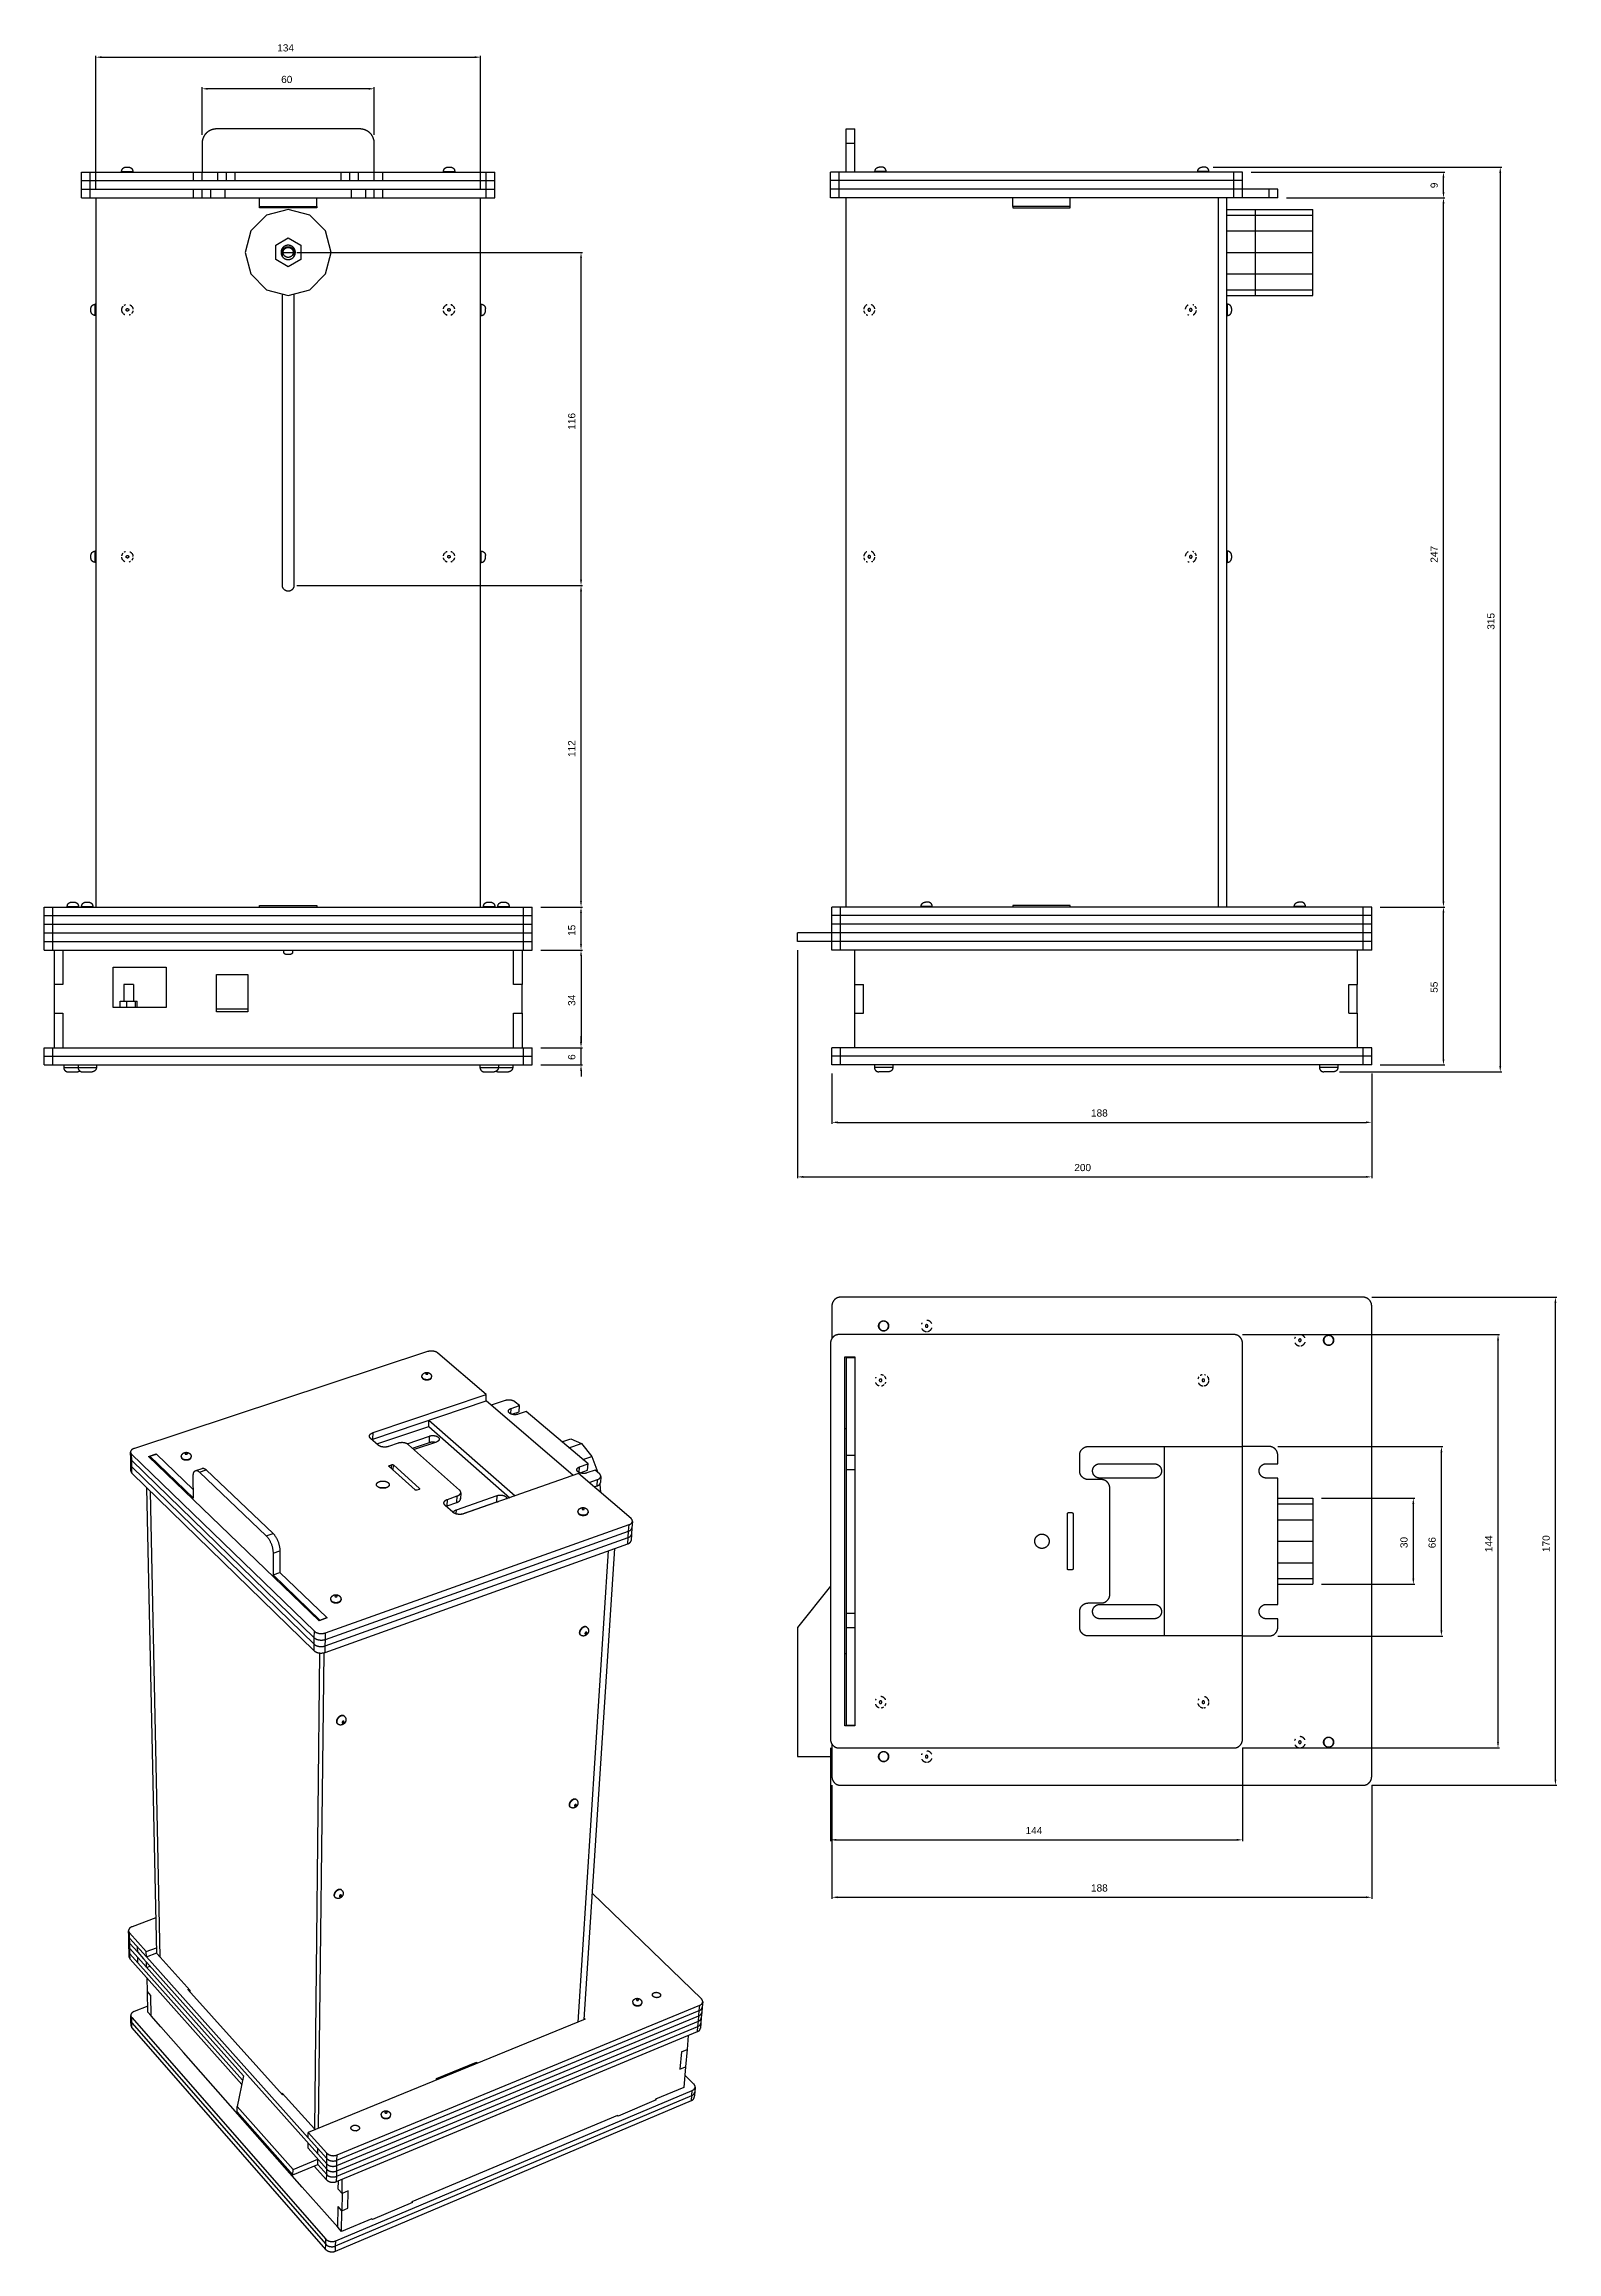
# Model space of a CAD drawing. Extents: x 623 to 1150, y 6 to 775.
import ezdxf

# ---------------------------------------------------------------- set-up
doc = ezdxf.new("R2010")
doc.units = 0
doc.layers.get('DEFPOINTS').update_dxf_attribs({"linetype": 'CONTINUOUS'})
doc.layers.add('DEFAULT', color=7, linetype='CONTINUOUS')
doc.layers.add('DIMENSIONES', color=7, linetype='CONTINUOUS')
doc.styles.add('HELVETICA_LIGHT', font='txt')
doc.dimstyles.new('DEFAULT', dxfattribs={"dimtxt": 2.5, "dimasz": 2, "dimexe": 0.5, "dimexo": 3, "dimgap": 2, "dimtad": 1, "dimtoh": 1, "dimzin": 1, "dimcen": 0.5, "dimazin": 3, "dimtfac": 1, "dimtix": 1, "dimtmove": 0, "dimatfit": 3})

msp = doc.modelspace()

# ---------------------------------------------------------------- blocks, each defined once
blk = doc.blocks.new('*D1')
at = {"layer": 'DEFAULT', "color": 0}
for p, q in [((710.61, 702.41), (810.11, 702.41)), ((809.61, 588.41), (809.61, 700.41)), ((710.61, 586.41), (810.11, 586.41))]:
    blk.add_line(p, q, dxfattribs=at)
for points in [[(809.94, 700.41), (809.27, 700.41), (809.61, 702.41)], [(809.27, 588.41), (809.94, 588.41), (809.61, 586.41)]]:
    blk.add_solid(points, dxfattribs=at)
at = {"layer": 'DEFPOINTS', "color": 0}
for p in [(707.61, 702.41), (809.61, 702.41), (707.61, 586.41)]:
    blk.add_point(p, dxfattribs=at)
at = {"layer": 'DEFAULT', "color": 0, "linetype": 'CONTINUOUS', "style": 'HELVETICA_LIGHT'}
blk.add_text('116', height=2.5, rotation=90, dxfattribs=at).set_placement((807.61, 640.66))
blk = doc.blocks.new('*D2')
at = {"layer": 'DEFAULT', "color": 0}
for p, q in [((710.61, 586.41), (810.11, 586.41)), ((809.61, 476.41), (809.61, 584.41)), ((795.61, 474.41), (810.11, 474.41))]:
    blk.add_line(p, q, dxfattribs=at)
for points in [[(809.94, 584.41), (809.27, 584.41), (809.61, 586.41)], [(809.27, 476.41), (809.94, 476.41), (809.61, 474.41)]]:
    blk.add_solid(points, dxfattribs=at)
at = {"layer": 'DEFPOINTS', "color": 0}
for p in [(707.61, 586.41), (809.61, 586.41), (792.61, 474.41)]:
    blk.add_point(p, dxfattribs=at)
at = {"layer": 'DEFAULT', "color": 0, "linetype": 'CONTINUOUS', "style": 'HELVETICA_LIGHT'}
blk.add_text('112', height=2.5, rotation=90, dxfattribs=at).set_placement((807.61, 526.66))
blk = doc.blocks.new('*D3')
at = {"layer": 'DEFAULT', "color": 0}
for p, q in [((897, 168.5), (897, 129)), ((1085, 168.5), (1085, 129)), ((899, 129.5), (1083, 129.5))]:
    blk.add_line(p, q, dxfattribs=at)
for points in [[(899, 129.83), (899, 129.17), (897, 129.5)], [(1083, 129.17), (1083, 129.83), (1085, 129.5)]]:
    blk.add_solid(points, dxfattribs=at)
at = {"layer": 'DEFPOINTS', "color": 0}
for p in [(897, 171.5), (1085, 171.5), (1085, 129.5)]:
    blk.add_point(p, dxfattribs=at)
at = {"layer": 'DEFAULT', "color": 0, "linetype": 'CONTINUOUS', "style": 'HELVETICA_LIGHT'}
blk.add_text('188', height=2.5, dxfattribs=at).set_placement((987.25, 131.5))
blk = doc.blocks.new('*D4')
at = {"layer": 'DEFAULT', "color": 0}
for p, q in [((1085, 338.5), (1149.5, 338.5)), ((1149, 170.5), (1149, 336.5)), ((1085, 168.5), (1149.5, 168.5))]:
    blk.add_line(p, q, dxfattribs=at)
for points in [[(1149.33, 336.5), (1148.67, 336.5), (1149, 338.5)], [(1148.67, 170.5), (1149.33, 170.5), (1149, 168.5)]]:
    blk.add_solid(points, dxfattribs=at)
at = {"layer": 'DEFPOINTS', "color": 0}
for p in [(1082, 338.5), (1149, 338.5), (1082, 168.5)]:
    blk.add_point(p, dxfattribs=at)
at = {"layer": 'DEFAULT', "color": 0, "linetype": 'CONTINUOUS', "style": 'HELVETICA_LIGHT'}
blk.add_text('170', height=2.5, rotation=90, dxfattribs=at).set_placement((1147, 249.75))
blk = doc.blocks.new('*D5')
at = {"layer": 'DEFAULT', "color": 0}
for p, q in [((1040.01, 325.5), (1129.51, 325.5)), ((1129.01, 183.5), (1129.01, 323.5)), ((1040.01, 181.5), (1129.51, 181.5))]:
    blk.add_line(p, q, dxfattribs=at)
for points in [[(1129.34, 323.5), (1128.67, 323.5), (1129.01, 325.5)], [(1128.67, 183.5), (1129.34, 183.5), (1129.01, 181.5)]]:
    blk.add_solid(points, dxfattribs=at)
at = {"layer": 'DEFPOINTS', "color": 0}
for p in [(1037.01, 325.5), (1129.01, 325.5), (1037.01, 181.5)]:
    blk.add_point(p, dxfattribs=at)
at = {"layer": 'DEFAULT', "color": 0, "linetype": 'CONTINUOUS', "style": 'HELVETICA_LIGHT'}
blk.add_text('144', height=2.5, rotation=90, dxfattribs=at).set_placement((1127.01, 249.69))
blk = doc.blocks.new('*D6')
at = {"layer": 'DEFAULT', "color": 0}
for p, q in [((1067.5, 268.5), (1100, 268.5)), ((1099.5, 266.5), (1099.5, 240.5)), ((1067.5, 238.5), (1100, 238.5))]:
    blk.add_line(p, q, dxfattribs=at)
for points in [[(1099.84, 266.5), (1099.17, 266.5), (1099.5, 268.5)], [(1099.17, 240.5), (1099.84, 240.5), (1099.5, 238.5)]]:
    blk.add_solid(points, dxfattribs=at)
at = {"layer": 'DEFPOINTS', "color": 0}
for p in [(1064.5, 268.5), (1064.5, 238.5), (1099.5, 238.5)]:
    blk.add_point(p, dxfattribs=at)
at = {"layer": 'DEFAULT', "color": 0, "linetype": 'CONTINUOUS', "style": 'HELVETICA_LIGHT'}
blk.add_text('30', height=2.5, rotation=90, dxfattribs=at).set_placement((1097.5, 251.12))
blk = doc.blocks.new('*D7')
at = {"layer": 'DEFAULT', "color": 0}
for p, q in [((1052.29, 286.5), (1109.79, 286.5)), ((1109.29, 222.5), (1109.29, 284.5)), ((1052.29, 220.5), (1109.79, 220.5))]:
    blk.add_line(p, q, dxfattribs=at)
for points in [[(1109.63, 284.5), (1108.96, 284.5), (1109.29, 286.5)], [(1108.96, 222.5), (1109.63, 222.5), (1109.29, 220.5)]]:
    blk.add_solid(points, dxfattribs=at)
at = {"layer": 'DEFPOINTS', "color": 0}
for p in [(1049.29, 286.5), (1109.29, 286.5), (1049.29, 220.5)]:
    blk.add_point(p, dxfattribs=at)
at = {"layer": 'DEFAULT', "color": 0, "linetype": 'CONTINUOUS', "style": 'HELVETICA_LIGHT'}
blk.add_text('66', height=2.5, rotation=90, dxfattribs=at).set_placement((1107.29, 251.06))
blk = doc.blocks.new('*D8')
at = {"layer": 'DEFAULT', "color": 0}
for p, q in [((896.51, 181.5), (896.51, 149)), ((1040.01, 181.5), (1040.01, 149)), ((898.51, 149.5), (1038.01, 149.5))]:
    blk.add_line(p, q, dxfattribs=at)
for points in [[(898.51, 149.83), (898.51, 149.17), (896.51, 149.5)], [(1038.01, 149.17), (1038.01, 149.83), (1040.01, 149.5)]]:
    blk.add_solid(points, dxfattribs=at)
at = {"layer": 'DEFPOINTS', "color": 0}
for p in [(896.51, 184.5), (1040.01, 184.5), (1040.01, 149.5)]:
    blk.add_point(p, dxfattribs=at)
at = {"layer": 'DEFAULT', "color": 0, "linetype": 'CONTINUOUS', "style": 'HELVETICA_LIGHT'}
blk.add_text('144', height=2.5, dxfattribs=at).set_placement((964.45, 151.5))
blk = doc.blocks.new('*D9')
at = {"layer": 'DEFAULT', "color": 0}
for p, q in [((795.61, 459.41), (810.11, 459.41)), ((809.61, 457.41), (809.61, 427.41)), ((795.61, 425.41), (810.11, 425.41))]:
    blk.add_line(p, q, dxfattribs=at)
for points in [[(809.94, 457.41), (809.27, 457.41), (809.61, 459.41)], [(809.27, 427.41), (809.94, 427.41), (809.61, 425.41)]]:
    blk.add_solid(points, dxfattribs=at)
at = {"layer": 'DEFPOINTS', "color": 0}
for p in [(792.61, 459.41), (792.61, 425.41), (809.61, 425.41)]:
    blk.add_point(p, dxfattribs=at)
at = {"layer": 'DEFAULT', "color": 0, "linetype": 'CONTINUOUS', "style": 'HELVETICA_LIGHT'}
blk.add_text('34', height=2.5, rotation=90, dxfattribs=at).set_placement((807.61, 439.97))
blk = doc.blocks.new('*D10')
at = {"layer": 'DEFAULT', "color": 0}
for p, q in [((795.61, 474.41), (810.11, 474.41)), ((809.61, 461.41), (809.61, 472.41)), ((795.61, 459.41), (810.11, 459.41))]:
    blk.add_line(p, q, dxfattribs=at)
for points in [[(809.94, 472.41), (809.27, 472.41), (809.61, 474.41)], [(809.27, 461.41), (809.94, 461.41), (809.61, 459.41)]]:
    blk.add_solid(points, dxfattribs=at)
at = {"layer": 'DEFPOINTS', "color": 0}
for p in [(792.61, 474.41), (809.61, 474.41), (792.61, 459.41)]:
    blk.add_point(p, dxfattribs=at)
at = {"layer": 'DEFAULT', "color": 0, "linetype": 'CONTINUOUS', "style": 'HELVETICA_LIGHT'}
blk.add_text('15', height=2.5, rotation=90, dxfattribs=at).set_placement((807.61, 464.35))
blk = doc.blocks.new('*D11')
at = {"layer": 'DEFAULT', "color": 0}
for p, q in [((795.61, 425.41), (810.11, 425.41)), ((809.61, 427.41), (809.61, 429.41)), ((809.61, 419.41), (809.61, 425.41)), ((795.61, 419.41), (810.11, 419.41)), ((809.61, 417.41), (809.61, 415.41))]:
    blk.add_line(p, q, dxfattribs=at)
for points in [[(809.27, 427.41), (809.94, 427.41), (809.61, 425.41)], [(809.94, 417.41), (809.27, 417.41), (809.61, 419.41)]]:
    blk.add_solid(points, dxfattribs=at)
at = {"layer": 'DEFPOINTS', "color": 0}
for p in [(792.61, 425.41), (809.61, 425.41), (792.61, 419.41)]:
    blk.add_point(p, dxfattribs=at)
at = {"layer": 'DEFAULT', "color": 0, "linetype": 'CONTINUOUS', "style": 'HELVETICA_LIGHT'}
blk.add_text('6', height=2.5, rotation=90, dxfattribs=at).set_placement((807.61, 421.16))
blk = doc.blocks.new('*D12')
at = {"layer": 'DEFAULT', "color": 0}
for p, q in [((677.61, 743.41), (677.61, 759.91)), ((735.61, 759.41), (679.61, 759.41)), ((737.61, 743.41), (737.61, 759.91))]:
    blk.add_line(p, q, dxfattribs=at)
for points in [[(679.61, 759.74), (679.61, 759.07), (677.61, 759.41)], [(735.61, 759.07), (735.61, 759.74), (737.61, 759.41)]]:
    blk.add_solid(points, dxfattribs=at)
at = {"layer": 'DEFPOINTS', "color": 0}
for p in [(677.61, 759.41), (677.61, 740.41), (737.61, 740.41)]:
    blk.add_point(p, dxfattribs=at)
at = {"layer": 'DEFAULT', "color": 0, "linetype": 'CONTINUOUS', "style": 'HELVETICA_LIGHT'}
blk.add_text('60', height=2.5, dxfattribs=at).set_placement((705.17, 761.41))
blk = doc.blocks.new('*D13')
at = {"layer": 'DEFAULT', "color": 0}
for p, q in [((640.61, 724.41), (640.61, 770.91)), ((642.61, 770.41), (772.61, 770.41)), ((774.61, 724.41), (774.61, 770.91))]:
    blk.add_line(p, q, dxfattribs=at)
for points in [[(642.61, 770.74), (642.61, 770.07), (640.61, 770.41)], [(772.61, 770.07), (772.61, 770.74), (774.61, 770.41)]]:
    blk.add_solid(points, dxfattribs=at)
at = {"layer": 'DEFPOINTS', "color": 0}
for p in [(774.61, 770.41), (640.61, 721.41), (774.61, 721.41)]:
    blk.add_point(p, dxfattribs=at)
at = {"layer": 'DEFAULT', "color": 0, "linetype": 'CONTINUOUS', "style": 'HELVETICA_LIGHT'}
blk.add_text('134', height=2.5, dxfattribs=at).set_placement((703.8, 772.41))
blk = doc.blocks.new('*D14')
at = {"layer": 'DEFAULT', "color": 0}
for p, q in [((885, 459.41), (885, 379.91)), ((1085, 416.41), (1085, 379.91)), ((887, 380.41), (1083, 380.41))]:
    blk.add_line(p, q, dxfattribs=at)
for points in [[(887, 380.74), (887, 380.07), (885, 380.41)], [(1083, 380.07), (1083, 380.74), (1085, 380.41)]]:
    blk.add_solid(points, dxfattribs=at)
at = {"layer": 'DEFPOINTS', "color": 0}
for p in [(885, 462.41), (1085, 419.41), (1085, 380.41)]:
    blk.add_point(p, dxfattribs=at)
at = {"layer": 'DEFAULT', "color": 0, "linetype": 'CONTINUOUS', "style": 'HELVETICA_LIGHT'}
blk.add_text('200', height=2.5, dxfattribs=at).set_placement((981.43, 382.41))
blk = doc.blocks.new('*D15')
at = {"layer": 'DEFAULT', "color": 0}
for p, q in [((897, 416.41), (897, 398.91)), ((1085, 416.41), (1085, 398.91)), ((899, 399.41), (1083, 399.41))]:
    blk.add_line(p, q, dxfattribs=at)
for points in [[(899, 399.74), (899, 399.07), (897, 399.41)], [(1083, 399.07), (1083, 399.74), (1085, 399.41)]]:
    blk.add_solid(points, dxfattribs=at)
at = {"layer": 'DEFPOINTS', "color": 0}
for p in [(897, 419.41), (1085, 419.41), (1085, 399.41)]:
    blk.add_point(p, dxfattribs=at)
at = {"layer": 'DEFAULT', "color": 0, "linetype": 'CONTINUOUS', "style": 'HELVETICA_LIGHT'}
blk.add_text('188', height=2.5, dxfattribs=at).set_placement((987.25, 401.41))
blk = doc.blocks.new('*D16')
at = {"layer": 'DEFAULT', "color": 0}
for p, q in [((1029.78, 732.11), (1130.28, 732.11)), ((1129.78, 730.11), (1129.78, 419.01)), ((1073.84, 417.01), (1130.28, 417.01))]:
    blk.add_line(p, q, dxfattribs=at)
for points in [[(1130.12, 730.11), (1129.45, 730.11), (1129.78, 732.11)], [(1129.45, 419.01), (1130.12, 419.01), (1129.78, 417.01)]]:
    blk.add_solid(points, dxfattribs=at)
at = {"layer": 'DEFPOINTS', "color": 0}
for p in [(1026.78, 732.11), (1070.84, 417.01), (1129.78, 417.01)]:
    blk.add_point(p, dxfattribs=at)
at = {"layer": 'DEFAULT', "color": 0, "linetype": 'CONTINUOUS', "style": 'HELVETICA_LIGHT'}
blk.add_text('315', height=2.5, rotation=90, dxfattribs=at).set_placement((1127.78, 570.99))
blk = doc.blocks.new('*D17')
at = {"layer": 'DEFAULT', "color": 0}
for p, q in [((1043.01, 730.41), (1110.5, 730.41)), ((1110, 723.41), (1110, 728.41)), ((1055.29, 721.41), (1110.5, 721.41))]:
    blk.add_line(p, q, dxfattribs=at)
for points in [[(1110.34, 728.41), (1109.67, 728.41), (1110, 730.41)], [(1109.67, 723.41), (1110.34, 723.41), (1110, 721.41)]]:
    blk.add_solid(points, dxfattribs=at)
at = {"layer": 'DEFPOINTS', "color": 0}
for p in [(1040.01, 730.41), (1110, 730.41), (1052.29, 721.41)]:
    blk.add_point(p, dxfattribs=at)
at = {"layer": 'DEFAULT', "color": 0, "linetype": 'CONTINUOUS', "style": 'HELVETICA_LIGHT'}
blk.add_text('9', height=2.5, rotation=90, dxfattribs=at).set_placement((1108, 724.78))
blk = doc.blocks.new('*D18')
at = {"layer": 'DEFAULT', "color": 0}
for p, q in [((1055.29, 721.41), (1110.5, 721.41)), ((1110, 476.41), (1110, 719.41)), ((1088, 474.41), (1110.5, 474.41))]:
    blk.add_line(p, q, dxfattribs=at)
for points in [[(1110.34, 719.41), (1109.67, 719.41), (1110, 721.41)], [(1109.67, 476.41), (1110.34, 476.41), (1110, 474.41)]]:
    blk.add_solid(points, dxfattribs=at)
at = {"layer": 'DEFPOINTS', "color": 0}
for p in [(1052.29, 721.41), (1110, 721.41), (1085, 474.41)]:
    blk.add_point(p, dxfattribs=at)
at = {"layer": 'DEFAULT', "color": 0, "linetype": 'CONTINUOUS', "style": 'HELVETICA_LIGHT'}
blk.add_text('247', height=2.5, rotation=90, dxfattribs=at).set_placement((1108, 594.34))
blk = doc.blocks.new('*D19')
at = {"layer": 'DEFAULT', "color": 0}
for p, q in [((1088, 474.41), (1110.5, 474.41)), ((1110, 421.41), (1110, 472.41)), ((1088, 419.41), (1110.5, 419.41))]:
    blk.add_line(p, q, dxfattribs=at)
for points in [[(1110.34, 472.41), (1109.67, 472.41), (1110, 474.41)], [(1109.67, 421.41), (1110.34, 421.41), (1110, 419.41)]]:
    blk.add_solid(points, dxfattribs=at)
at = {"layer": 'DEFPOINTS', "color": 0}
for p in [(1085, 474.41), (1110, 474.41), (1085, 419.41)]:
    blk.add_point(p, dxfattribs=at)
at = {"layer": 'DEFAULT', "color": 0, "linetype": 'CONTINUOUS', "style": 'HELVETICA_LIGHT'}
blk.add_text('55', height=2.5, rotation=90, dxfattribs=at).set_placement((1108, 444.53))

# ---------------------------------------------------------------- dimensions: what is measured, and where the dimension line sits
at = {"layer": 'DEFAULT'}
for base, p1, p2, picture, middle in [((774.607, 770.407), (640.607, 721.407), (774.607, 721.407), '*D13', (707.607, 773.657)), ((677.607, 759.407), (737.607, 740.407), (677.607, 740.407), '*D12', (707.607, 762.657)), ((1085.003, 380.407), (885.003, 462.407), (1085.003, 419.407), '*D14', (985.003, 383.657)), ((1085.003, 399.407), (897.003, 419.407), (1085.003, 419.407), '*D15', (991.003, 402.657)), ((1040.005, 149.5), (896.505, 184.5), (1040.005, 184.5), '*D8', (968.255, 152.75)), ((1085.003, 129.5), (897.003, 171.5), (1085.003, 171.5), '*D3', (991.003, 132.75))]:
    dim = msp.add_linear_dim(base=base, p1=p1, p2=p2, dimstyle='DEFAULT', dxfattribs=at)
    dim.commit()
    dim.dimension.update_dxf_attribs({"geometry": picture, "text_midpoint": middle})
for base, p1, p2, picture, middle in [((1129.784, 417.007), (1026.784, 732.107), (1070.836, 417.007), '*D16', (1126.534, 574.557)), ((1110.003, 730.407), (1052.293, 721.407), (1040.005, 730.407), '*D17', (1106.753, 725.907)), ((1110.003, 721.407), (1085.003, 474.407), (1052.293, 721.407), '*D18', (1106.753, 597.907)), ((809.607, 702.407), (707.607, 586.407), (707.607, 702.407), '*D1', (806.357, 644.407)), ((809.607, 586.407), (792.607, 474.407), (707.607, 586.407), '*D2', (806.357, 530.407)), ((809.607, 474.407), (792.607, 459.407), (792.607, 474.407), '*D10', (806.357, 466.907)), ((1110.003, 474.407), (1085.003, 419.407), (1085.003, 474.407), '*D19', (1106.753, 446.907)), ((809.607, 425.407), (792.607, 459.407), (792.607, 425.407), '*D9', (806.357, 442.407)), ((809.607, 425.407), (792.607, 419.407), (792.607, 425.407), '*D11', (806.357, 422.407)), ((1149, 338.5), (1082.003, 168.5), (1082.003, 338.5), '*D4', (1145.75, 253.5)), ((1129.005, 325.5), (1037.005, 181.5), (1037.005, 325.5), '*D5', (1125.755, 253.5)), ((1109.293, 286.504), (1049.293, 220.504), (1049.293, 286.504), '*D7', (1106.043, 253.504)), ((1099.503, 238.5), (1064.503, 268.5), (1064.503, 238.5), '*D6', (1096.253, 253.5))]:
    dim = msp.add_linear_dim(base=base, p1=p1, p2=p2, angle=90, dimstyle='DEFAULT', dxfattribs=at)
    dim.commit()
    dim.dimension.update_dxf_attribs({"geometry": picture, "text_midpoint": middle})

# ---------------------------------------------------------------- linework, layer by layer
at = {"layer": 'DIMENSIONES'}
for points in [[(682.607, 745.407), (682.496, 745.406), (682.384, 745.402), (682.271, 745.396), (682.158, 745.387), (682.044, 745.375), (681.929, 745.361), (681.813, 745.343), (681.697, 745.323), (681.581, 745.3), (681.465, 745.275), (681.348, 745.246), (681.231, 745.214), (681.115, 745.179), (680.998, 745.141), (680.882, 745.1), (680.767, 745.056), (680.652, 745.009), (680.537, 744.958), (680.423, 744.905), (680.311, 744.848), (680.199, 744.789), (680.088, 744.726), (679.979, 744.66), (679.871, 744.592), (679.765, 744.52), (679.66, 744.446), (679.557, 744.369), (679.456, 744.289), (679.356, 744.206), (679.259, 744.121), (679.164, 744.033), (679.072, 743.942), (678.981, 743.85), (678.893, 743.755), (678.808, 743.658), (678.725, 743.558), (678.645, 743.457), (678.568, 743.354), (678.494, 743.249), (678.422, 743.143), (678.354, 743.035), (678.288, 742.926), (678.225, 742.815), (678.166, 742.703), (678.109, 742.591), (678.056, 742.477), (678.005, 742.362), (677.958, 742.247), (677.914, 742.132), (677.873, 742.016), (677.835, 741.899), (677.8, 741.783), (677.768, 741.666), (677.739, 741.549), (677.714, 741.433), (677.691, 741.317), (677.671, 741.201), (677.653, 741.085), (677.639, 740.97), (677.627, 740.856), (677.618, 740.742), (677.612, 740.63), (677.608, 740.518), (677.607, 740.407)], [(677.607, 740.407), (677.607, 730.407)], [(732.607, 745.407), (682.607, 745.407)], [(737.607, 740.407), (737.606, 740.518), (737.602, 740.63), (737.596, 740.742), (737.587, 740.856), (737.575, 740.97), (737.561, 741.085), (737.544, 741.201), (737.524, 741.317), (737.501, 741.433), (737.475, 741.549), (737.446, 741.666), (737.414, 741.783), (737.379, 741.899), (737.341, 742.016), (737.3, 742.132), (737.256, 742.247), (737.209, 742.362), (737.158, 742.477), (737.105, 742.591), (737.049, 742.703), (736.989, 742.815), (736.926, 742.926), (736.861, 743.035), (736.792, 743.143), (736.721, 743.249), (736.646, 743.354), (736.569, 743.457), (736.489, 743.558), (736.406, 743.658), (736.321, 743.755), (736.233, 743.85), (736.143, 743.942), (736.05, 744.033), (735.955, 744.121), (735.858, 744.206), (735.759, 744.289), (735.657, 744.369), (735.554, 744.446), (735.45, 744.52), (735.343, 744.592), (735.235, 744.66), (735.126, 744.726), (735.015, 744.789), (734.904, 744.848), (734.791, 744.905), (734.677, 744.958), (734.563, 745.009), (734.448, 745.056), (734.332, 745.1), (734.216, 745.141), (734.099, 745.179), (733.983, 745.214), (733.866, 745.246), (733.75, 745.275), (733.633, 745.3), (733.517, 745.323), (733.401, 745.343), (733.286, 745.361), (733.171, 745.375), (733.056, 745.387), (732.943, 745.396), (732.83, 745.402), (732.718, 745.406), (732.607, 745.407)], [(737.607, 730.407), (737.607, 740.407)], [(902.003, 745.407), (905.003, 745.407)], [(902.003, 740.407), (902.003, 745.407)], [(902.003, 730.407), (902.003, 740.407)], [(902.003, 740.407), (905.003, 740.407)], [(905.003, 740.407), (905.003, 745.407)], [(905.003, 730.407), (905.003, 740.407)], [(649.595, 730.607), (649.596, 730.642), (649.597, 730.677), (649.599, 730.712), (649.602, 730.748), (649.606, 730.783), (649.61, 730.818), (649.616, 730.853), (649.622, 730.888), (649.629, 730.923), (649.637, 730.957), (649.645, 730.991), (649.655, 731.026), (649.665, 731.059), (649.676, 731.093), (649.688, 731.126), (649.701, 731.159), (649.715, 731.194), (649.73, 731.229), (649.747, 731.264), (649.764, 731.298), (649.782, 731.332), (649.801, 731.365), (649.821, 731.398), (649.842, 731.43), (649.863, 731.462), (649.885, 731.493), (649.909, 731.524), (649.932, 731.554), (649.957, 731.584), (649.982, 731.612), (650.008, 731.64), (650.035, 731.667), (650.062, 731.694), (650.09, 731.72), (650.119, 731.745), (650.148, 731.77), (650.178, 731.794), (650.209, 731.817), (650.24, 731.839), (650.272, 731.861), (650.304, 731.881), (650.337, 731.901), (650.371, 731.92), (650.405, 731.938), (650.439, 731.955), (650.473, 731.972), (650.508, 731.987), (650.544, 732.001), (650.576, 732.014), (650.61, 732.026), (650.643, 732.037), (650.677, 732.047), (650.711, 732.057), (650.746, 732.065), (650.78, 732.073), (650.815, 732.08), (650.85, 732.086), (650.885, 732.092), (650.92, 732.096), (650.955, 732.1), (650.99, 732.103), (651.026, 732.105), (651.061, 732.106), (651.096, 732.107)], [(649.604, 730.607), (649.596, 730.607), (649.596, 730.607), (649.596, 730.607), (651.546, 730.607), (653.496, 730.607)], [(649.596, 730.407), (649.596, 730.607)], [(651.105, 732.107), (651.131, 732.107)], [(651.131, 732.107), (651.865, 732.107)], [(651.865, 732.107), (651.996, 732.107)], [(651.996, 732.107), (652.031, 732.106), (652.067, 732.104), (652.102, 732.102), (652.137, 732.098), (652.172, 732.094), (652.207, 732.09), (652.242, 732.084), (652.277, 732.078), (652.312, 732.071), (652.346, 732.063), (652.381, 732.055), (652.415, 732.045), (652.449, 732.036), (652.482, 732.025), (652.515, 732.014), (652.548, 732.001), (652.584, 731.987), (652.619, 731.972), (652.653, 731.955), (652.687, 731.938), (652.721, 731.92), (652.755, 731.901), (652.787, 731.881), (652.82, 731.861), (652.852, 731.839), (652.883, 731.817), (652.914, 731.794), (652.944, 731.77), (652.973, 731.745), (653.002, 731.72), (653.03, 731.694), (653.057, 731.667), (653.084, 731.64), (653.11, 731.612), (653.135, 731.584), (653.159, 731.554), (653.183, 731.524), (653.206, 731.493), (653.229, 731.462), (653.25, 731.43), (653.271, 731.398), (653.291, 731.365), (653.31, 731.332), (653.328, 731.298), (653.345, 731.264), (653.361, 731.229), (653.377, 731.194), (653.391, 731.159), (653.404, 731.126), (653.415, 731.093), (653.426, 731.059), (653.437, 731.026), (653.446, 730.991), (653.455, 730.957), (653.463, 730.923), (653.47, 730.888), (653.476, 730.853), (653.481, 730.818), (653.486, 730.783), (653.49, 730.748), (653.493, 730.712), (653.495, 730.677), (653.496, 730.642), (653.496, 730.607)], [(653.496, 730.407), (653.496, 730.607)], [(761.717, 730.607), (761.717, 730.642), (761.718, 730.677), (761.72, 730.712), (761.723, 730.748), (761.727, 730.783), (761.732, 730.818), (761.737, 730.853), (761.743, 730.888), (761.75, 730.923), (761.758, 730.957), (761.767, 730.991), (761.776, 731.026), (761.787, 731.059), (761.798, 731.093), (761.809, 731.126), (761.822, 731.159), (761.836, 731.194), (761.852, 731.229), (761.868, 731.264), (761.885, 731.298), (761.903, 731.332), (761.922, 731.365), (761.942, 731.398), (761.963, 731.43), (761.985, 731.462), (762.007, 731.493), (762.03, 731.524), (762.054, 731.554), (762.078, 731.584), (762.104, 731.612), (762.13, 731.64), (762.156, 731.667), (762.183, 731.694), (762.211, 731.72), (762.24, 731.745), (762.27, 731.77), (762.3, 731.794), (762.33, 731.817), (762.362, 731.839), (762.393, 731.861), (762.426, 731.881), (762.459, 731.901), (762.492, 731.92), (762.526, 731.938), (762.56, 731.955), (762.595, 731.972), (762.63, 731.987), (762.665, 732.001), (762.698, 732.014), (762.731, 732.026), (762.765, 732.037), (762.798, 732.047), (762.833, 732.057), (762.867, 732.065), (762.902, 732.073), (762.936, 732.08), (762.971, 732.086), (763.006, 732.092), (763.041, 732.096), (763.077, 732.1), (763.112, 732.103), (763.147, 732.105), (763.182, 732.106), (763.217, 732.107)], [(761.726, 730.607), (761.718, 730.607), (761.718, 730.607), (761.718, 730.607), (763.668, 730.607), (765.618, 730.607)], [(761.718, 730.407), (761.718, 730.607)], [(763.226, 732.107), (763.252, 732.107)], [(763.252, 732.107), (763.986, 732.107)], [(763.986, 732.107), (764.118, 732.107)], [(764.118, 732.107), (764.153, 732.106), (764.188, 732.104), (764.223, 732.102), (764.258, 732.098), (764.294, 732.094), (764.329, 732.09), (764.364, 732.084), (764.398, 732.078), (764.433, 732.071), (764.468, 732.063), (764.502, 732.055), (764.536, 732.045), (764.57, 732.036), (764.604, 732.025), (764.637, 732.014), (764.67, 732.001), (764.705, 731.987), (764.74, 731.972), (764.775, 731.955), (764.809, 731.938), (764.843, 731.92), (764.876, 731.901), (764.909, 731.881), (764.941, 731.861), (764.973, 731.839), (765.004, 731.817), (765.035, 731.794), (765.065, 731.77), (765.094, 731.745), (765.123, 731.72), (765.151, 731.694), (765.178, 731.667), (765.205, 731.64), (765.231, 731.612), (765.256, 731.584), (765.281, 731.554), (765.305, 731.524), (765.328, 731.493), (765.35, 731.462), (765.371, 731.43), (765.392, 731.398), (765.412, 731.365), (765.431, 731.332), (765.449, 731.298), (765.466, 731.264), (765.483, 731.229), (765.498, 731.194), (765.512, 731.159), (765.525, 731.126), (765.537, 731.093), (765.548, 731.059), (765.558, 731.026), (765.568, 730.991), (765.576, 730.957), (765.584, 730.923), (765.591, 730.888), (765.597, 730.853), (765.603, 730.818), (765.607, 730.783), (765.611, 730.748), (765.614, 730.712), (765.616, 730.677), (765.617, 730.642), (765.618, 730.607)], [(765.618, 730.407), (765.618, 730.607)], [(911.993, 730.607), (911.994, 730.642), (911.995, 730.677), (911.997, 730.712), (912, 730.748), (912.004, 730.783), (912.008, 730.818), (912.014, 730.853), (912.02, 730.888), (912.027, 730.923), (912.035, 730.957), (912.044, 730.991), (912.053, 731.026), (912.063, 731.059), (912.074, 731.093), (912.086, 731.126), (912.099, 731.159), (912.113, 731.194), (912.129, 731.229), (912.145, 731.264), (912.162, 731.298), (912.18, 731.332), (912.199, 731.365), (912.219, 731.398), (912.24, 731.43), (912.261, 731.462), (912.284, 731.493), (912.307, 731.524), (912.331, 731.554), (912.355, 731.584), (912.38, 731.612), (912.406, 731.64), (912.433, 731.667), (912.46, 731.694), (912.488, 731.72), (912.517, 731.745), (912.546, 731.77), (912.577, 731.794), (912.607, 731.817), (912.638, 731.839), (912.67, 731.861), (912.703, 731.881), (912.736, 731.901), (912.769, 731.92), (912.803, 731.938), (912.837, 731.955), (912.872, 731.972), (912.907, 731.987), (912.942, 732.001), (912.975, 732.014), (913.008, 732.026), (913.042, 732.037), (913.075, 732.047), (913.109, 732.057), (913.144, 732.065), (913.178, 732.073), (913.213, 732.08), (913.248, 732.086), (913.283, 732.092), (913.318, 732.096), (913.353, 732.1), (913.389, 732.103), (913.424, 732.105), (913.459, 732.106), (913.494, 732.107)], [(911.995, 730.407), (911.995, 730.607)], [(913.945, 730.607), (912.003, 730.607)], [(913.945, 732.107), (913.503, 732.107)], [(914.36, 732.107), (913.945, 732.107)], [(915.887, 730.607), (915.895, 730.607), (915.895, 730.607), (915.895, 730.607), (913.945, 730.607)], [(914.386, 732.107), (914.36, 732.107)], [(915.896, 730.607), (915.895, 730.642), (915.894, 730.677), (915.892, 730.712), (915.889, 730.748), (915.885, 730.783), (915.881, 730.818), (915.875, 730.853), (915.869, 730.888), (915.862, 730.923), (915.854, 730.957), (915.846, 730.991), (915.836, 731.026), (915.826, 731.059), (915.815, 731.093), (915.803, 731.126), (915.79, 731.159), (915.776, 731.194), (915.761, 731.229), (915.744, 731.264), (915.727, 731.298), (915.709, 731.332), (915.69, 731.365), (915.67, 731.398), (915.649, 731.43), (915.628, 731.462), (915.606, 731.493), (915.582, 731.524), (915.559, 731.554), (915.534, 731.584), (915.509, 731.612), (915.483, 731.64), (915.456, 731.667), (915.429, 731.694), (915.401, 731.72), (915.372, 731.745), (915.343, 731.77), (915.313, 731.794), (915.282, 731.817), (915.251, 731.839), (915.219, 731.861), (915.187, 731.881), (915.154, 731.901), (915.12, 731.92), (915.086, 731.938), (915.052, 731.955), (915.018, 731.972), (914.983, 731.987), (914.947, 732.001), (914.915, 732.014), (914.881, 732.026), (914.848, 732.037), (914.814, 732.047), (914.78, 732.057), (914.745, 732.065), (914.711, 732.073), (914.676, 732.08), (914.641, 732.086), (914.606, 732.092), (914.571, 732.096), (914.536, 732.1), (914.501, 732.103), (914.465, 732.105), (914.43, 732.106), (914.395, 732.107)], [(915.895, 730.407), (915.895, 730.607)], [(1024.417, 730.607), (1024.418, 730.642), (1024.419, 730.677), (1024.421, 730.712), (1024.424, 730.748), (1024.428, 730.783), (1024.432, 730.818), (1024.438, 730.853), (1024.444, 730.888), (1024.451, 730.923), (1024.459, 730.957), (1024.468, 730.991), (1024.477, 731.026), (1024.487, 731.059), (1024.498, 731.093), (1024.51, 731.126), (1024.523, 731.159), (1024.537, 731.194), (1024.553, 731.229), (1024.569, 731.264), (1024.586, 731.298), (1024.604, 731.332), (1024.623, 731.365), (1024.643, 731.398), (1024.664, 731.43), (1024.685, 731.462), (1024.708, 731.493), (1024.731, 731.524), (1024.755, 731.554), (1024.779, 731.584), (1024.804, 731.612), (1024.83, 731.64), (1024.857, 731.667), (1024.884, 731.694), (1024.912, 731.72), (1024.941, 731.745), (1024.97, 731.77), (1025, 731.794), (1025.031, 731.817), (1025.062, 731.839), (1025.094, 731.861), (1025.127, 731.881), (1025.16, 731.901), (1025.193, 731.92), (1025.227, 731.938), (1025.261, 731.955), (1025.296, 731.972), (1025.331, 731.987), (1025.366, 732.001), (1025.399, 732.014), (1025.432, 732.026), (1025.466, 732.037), (1025.499, 732.047), (1025.533, 732.057), (1025.568, 732.065), (1025.602, 732.073), (1025.637, 732.08), (1025.672, 732.086), (1025.707, 732.092), (1025.742, 732.096), (1025.777, 732.1), (1025.813, 732.103), (1025.848, 732.105), (1025.883, 732.106), (1025.918, 732.107)], [(1024.419, 730.407), (1024.419, 730.607)], [(1026.369, 730.607), (1024.427, 730.607)], [(1026.369, 732.107), (1025.927, 732.107)], [(1026.784, 732.107), (1026.369, 732.107)], [(1028.311, 730.607), (1028.319, 730.607), (1028.319, 730.607), (1028.319, 730.607), (1026.369, 730.607)], [(1026.81, 732.107), (1026.784, 732.107)], [(1028.32, 730.607), (1028.319, 730.642), (1028.318, 730.677), (1028.316, 730.712), (1028.313, 730.748), (1028.309, 730.783), (1028.305, 730.818), (1028.299, 730.853), (1028.293, 730.888), (1028.286, 730.923), (1028.278, 730.957), (1028.27, 730.991), (1028.26, 731.026), (1028.25, 731.059), (1028.239, 731.093), (1028.227, 731.126), (1028.214, 731.159), (1028.2, 731.194), (1028.185, 731.229), (1028.168, 731.264), (1028.151, 731.298), (1028.133, 731.332), (1028.114, 731.365), (1028.094, 731.398), (1028.073, 731.43), (1028.052, 731.462), (1028.03, 731.493), (1028.006, 731.524), (1027.983, 731.554), (1027.958, 731.584), (1027.933, 731.612), (1027.907, 731.64), (1027.88, 731.667), (1027.853, 731.694), (1027.825, 731.72), (1027.796, 731.745), (1027.767, 731.77), (1027.737, 731.794), (1027.706, 731.817), (1027.675, 731.839), (1027.643, 731.861), (1027.611, 731.881), (1027.578, 731.901), (1027.544, 731.92), (1027.51, 731.938), (1027.476, 731.955), (1027.442, 731.972), (1027.407, 731.987), (1027.371, 732.001), (1027.339, 732.014), (1027.305, 732.026), (1027.272, 732.037), (1027.238, 732.047), (1027.204, 732.057), (1027.169, 732.065), (1027.135, 732.073), (1027.1, 732.08), (1027.065, 732.086), (1027.03, 732.092), (1026.995, 732.096), (1026.96, 732.1), (1026.925, 732.103), (1026.889, 732.105), (1026.854, 732.106), (1026.819, 732.107)], [(1028.319, 730.407), (1028.319, 730.607)], [(635.607, 727.407), (635.607, 730.407)], [(635.607, 730.407), (638.607, 730.407)], [(635.607, 727.407), (638.607, 727.407)], [(635.607, 724.407), (635.607, 727.407)], [(635.607, 721.407), (635.607, 724.407)], [(635.607, 724.407), (638.607, 724.407)], [(638.607, 727.407), (638.607, 730.407)], [(638.607, 730.407), (674.611, 730.407)], [(638.607, 727.407), (674.611, 727.407)], [(638.607, 724.407), (638.607, 727.407)], [(638.607, 721.407), (638.607, 724.407)], [(638.607, 724.407), (674.611, 724.407)], [(674.611, 727.407), (674.611, 730.407)], [(674.611, 730.407), (677.607, 730.407)], [(674.611, 727.407), (740.611, 727.407)], [(674.611, 724.407), (677.611, 724.407)], [(674.611, 721.407), (674.611, 724.407)], [(677.611, 727.407), (677.611, 730.407)], [(677.611, 730.407), (683.107, 730.407)], [(677.611, 721.407), (677.611, 724.407)], [(677.611, 724.407), (680.607, 724.407)], [(680.607, 721.407), (680.607, 724.407)], [(680.607, 724.407), (685.607, 724.407)], [(683.107, 727.407), (683.107, 730.407)], [(683.107, 730.407), (686.107, 730.407)], [(685.607, 721.407), (685.607, 724.407)], [(685.607, 724.407), (729.615, 724.407)], [(686.107, 727.407), (686.107, 730.407)], [(686.107, 730.407), (689.107, 730.407)], [(689.107, 727.407), (689.107, 730.407)], [(689.107, 730.407), (726.107, 730.407)], [(726.107, 730.407), (729.107, 730.407)], [(726.107, 727.407), (726.107, 730.407)], [(729.107, 727.407), (729.107, 730.407)], [(729.107, 730.407), (732.107, 730.407)], [(729.615, 721.411), (729.615, 724.407)], [(729.615, 724.407), (734.615, 724.407)], [(732.107, 727.407), (732.107, 730.407)], [(732.107, 730.407), (737.607, 730.407)], [(734.615, 721.407), (734.615, 724.407)], [(734.615, 724.407), (737.611, 724.407)], [(737.611, 727.407), (737.611, 730.407)], [(737.611, 730.407), (740.611, 730.407)], [(737.611, 721.407), (737.611, 724.407)], [(737.611, 724.407), (740.611, 724.407)], [(740.611, 727.407), (740.611, 730.407)], [(740.611, 730.407), (776.607, 730.407)], [(740.611, 727.407), (776.607, 727.407)], [(740.611, 721.407), (740.611, 724.407)], [(740.611, 724.407), (776.607, 724.407)], [(776.607, 727.407), (776.607, 730.407)], [(776.607, 730.407), (779.607, 730.407)], [(776.607, 727.407), (779.607, 727.407)], [(776.607, 724.407), (776.607, 727.407)], [(776.607, 721.407), (776.607, 724.407)], [(776.607, 724.407), (779.607, 724.407)], [(779.607, 727.407), (779.607, 730.407)], [(779.607, 724.407), (779.607, 727.407)], [(779.607, 721.407), (779.607, 724.407)], [(896.505, 727.407), (896.505, 730.407)], [(899.505, 730.407), (896.505, 730.407)], [(899.505, 727.407), (896.505, 727.407)], [(896.505, 724.407), (896.505, 727.407)], [(896.505, 721.407), (896.505, 724.407)], [(899.505, 724.407), (896.505, 724.407)], [(899.505, 727.407), (899.505, 730.407)], [(1037.005, 730.407), (899.505, 730.407)], [(1037.005, 727.407), (899.505, 727.407)], [(899.505, 724.407), (899.505, 727.407)], [(899.505, 721.407), (899.505, 724.407)], [(1037.005, 724.407), (899.505, 724.407)], [(1037.005, 727.407), (1037.005, 730.407)], [(1040.005, 730.407), (1037.005, 730.407)], [(1040.005, 727.407), (1037.005, 727.407)], [(1037.005, 724.407), (1037.005, 727.407)], [(1037.005, 721.407), (1037.005, 724.407)], [(1040.005, 724.407), (1037.005, 724.407)], [(1040.005, 727.407), (1040.005, 730.407)], [(1040.005, 724.407), (1040.005, 727.407)], [(1049.293, 724.407), (1040.005, 724.407)], [(1040.005, 721.407), (1040.005, 724.407)], [(1049.293, 721.407), (1049.293, 724.407)], [(1052.293, 724.407), (1049.293, 724.407)], [(1052.293, 721.407), (1052.293, 724.407)], [(635.607, 721.407), (638.607, 721.407)], [(638.607, 721.407), (674.611, 721.407)], [(640.607, 721.407), (640.607, 474.407)], [(674.611, 721.407), (677.611, 721.407)], [(677.611, 721.407), (680.607, 721.407)], [(680.607, 721.407), (685.607, 721.407)], [(685.607, 721.407), (729.615, 721.407)], [(700.107, 715.397), (694.617, 709.907)], [(697.607, 718.407), (697.607, 721.407)], [(697.607, 718.407), (717.607, 718.407)], [(697.607, 717.907), (697.607, 718.407)], [(717.607, 717.907), (697.607, 717.907)], [(707.607, 717.407), (700.107, 715.397)], [(715.107, 715.397), (707.607, 717.407)], [(720.597, 709.907), (715.107, 715.397)], [(717.607, 718.407), (717.607, 721.407)], [(717.607, 718.407), (717.607, 717.907)], [(729.615, 721.407), (734.615, 721.407)], [(734.615, 721.407), (737.611, 721.407)], [(737.611, 721.407), (740.611, 721.407)], [(740.611, 721.407), (776.607, 721.407)], [(774.607, 474.407), (774.607, 721.407)], [(776.607, 721.407), (779.607, 721.407)], [(899.505, 721.407), (896.505, 721.407)], [(1037.005, 721.407), (899.505, 721.407)], [(902.003, 474.407), (902.003, 721.407)], [(960.003, 718.407), (960.003, 717.907)], [(960.003, 717.907), (980.003, 717.907)], [(960.005, 718.407), (960.005, 721.407)], [(980.005, 718.407), (960.005, 718.407)], [(980.003, 717.907), (980.003, 718.407)], [(980.005, 718.407), (980.005, 721.407)], [(1031.503, 721.407), (1031.503, 474.407)], [(1034.503, 474.407), (1034.503, 721.407)], [(1034.503, 717.407), (1044.503, 717.407)], [(1034.503, 715.397), (1044.503, 715.397)], [(1040.005, 721.407), (1037.005, 721.407)], [(1049.293, 721.407), (1040.005, 721.407)], [(1044.503, 715.397), (1044.503, 717.407)], [(1044.503, 717.407), (1064.503, 717.407)], [(1044.503, 709.907), (1044.503, 715.397)], [(1044.503, 715.397), (1064.503, 715.397)], [(1052.293, 721.407), (1049.293, 721.407)], [(1064.503, 715.397), (1064.503, 717.407)], [(1064.503, 709.907), (1064.503, 715.397)], [(694.617, 709.907), (692.607, 702.407)], [(703.253, 704.92), (707.607, 707.434)], [(707.607, 707.434), (711.961, 704.92)], [(722.607, 702.407), (720.597, 709.907)], [(1034.503, 709.907), (1044.503, 709.907)], [(1044.503, 702.407), (1044.503, 709.907)], [(1044.503, 709.907), (1064.503, 709.907)], [(1064.503, 702.407), (1064.503, 709.907)], [(692.607, 702.407), (694.617, 694.907)], [(703.253, 699.893), (703.253, 704.92)], [(707.607, 697.379), (703.253, 699.893)], [(705.607, 702.407), (705.607, 702.451), (705.609, 702.496), (705.612, 702.541), (705.615, 702.587), (705.62, 702.632), (705.625, 702.678), (705.632, 702.724), (705.64, 702.771), (705.65, 702.817), (705.66, 702.864), (705.671, 702.91), (705.684, 702.957), (705.698, 703.004), (705.713, 703.05), (705.73, 703.097), (705.747, 703.143), (705.766, 703.189), (705.786, 703.235), (705.808, 703.28), (705.83, 703.325), (705.854, 703.37), (705.879, 703.414), (705.906, 703.458), (705.933, 703.501), (705.962, 703.544), (705.991, 703.586), (706.022, 703.627), (706.054, 703.667), (706.087, 703.707), (706.122, 703.746), (706.157, 703.784), (706.193, 703.821), (706.23, 703.857), (706.268, 703.892), (706.307, 703.926), (706.346, 703.96), (706.387, 703.992), (706.428, 704.022), (706.47, 704.052), (706.513, 704.081), (706.556, 704.108), (706.599, 704.134), (706.644, 704.16), (706.688, 704.183), (706.734, 704.206), (706.779, 704.227), (706.825, 704.247), (706.871, 704.266), (706.917, 704.284), (706.963, 704.3), (707.01, 704.316), (707.057, 704.33), (707.103, 704.342), (707.15, 704.354), (707.197, 704.364), (707.243, 704.373), (707.289, 704.381), (707.336, 704.388), (707.382, 704.394), (707.427, 704.399), (707.473, 704.402), (707.518, 704.405), (707.563, 704.406), (707.607, 704.407), (707.651, 704.406), (707.696, 704.405), (707.741, 704.402), (707.787, 704.399), (707.832, 704.394), (707.878, 704.388), (707.925, 704.381), (707.971, 704.373), (708.017, 704.364), (708.064, 704.354), (708.111, 704.342), (708.157, 704.33), (708.204, 704.316), (708.25, 704.3), (708.297, 704.284), (708.343, 704.266), (708.389, 704.247), (708.435, 704.227), (708.48, 704.206), (708.526, 704.183), (708.57, 704.16), (708.615, 704.134), (708.658, 704.108), (708.701, 704.081), (708.744, 704.052), (708.786, 704.022), (708.827, 703.992), (708.868, 703.96), (708.907, 703.926), (708.946, 703.892), (708.984, 703.857), (709.021, 703.821), (709.057, 703.784), (709.092, 703.746), (709.127, 703.707), (709.16, 703.667), (709.192, 703.627), (709.223, 703.586), (709.252, 703.544), (709.281, 703.501), (709.308, 703.458), (709.335, 703.414), (709.36, 703.37), (709.384, 703.325), (709.406, 703.28), (709.428, 703.235), (709.448, 703.189), (709.467, 703.143), (709.484, 703.097), (709.501, 703.05), (709.516, 703.004), (709.53, 702.957), (709.543, 702.91), (709.554, 702.864), (709.564, 702.817), (709.574, 702.771), (709.582, 702.724), (709.588, 702.678), (709.594, 702.632), (709.599, 702.587), (709.602, 702.541), (709.605, 702.496), (709.607, 702.451), (709.607, 702.407)], [(705.607, 700.907), (705.607, 702.407)], [(705.857, 702.407), (709.357, 702.407)], [(711.961, 699.893), (707.607, 697.379)], [(709.607, 702.407), (709.607, 700.907)], [(711.961, 704.92), (711.961, 699.893)], [(720.597, 694.907), (722.607, 702.407)], [(1034.503, 702.407), (1044.503, 702.407)], [(1044.503, 694.907), (1044.503, 702.407)], [(1044.503, 702.407), (1064.503, 702.407)], [(1064.503, 694.907), (1064.503, 702.407)], [(694.617, 694.907), (700.107, 689.416)], [(715.107, 689.416), (720.597, 694.907)], [(1034.503, 694.907), (1044.503, 694.907)], [(1044.503, 689.416), (1044.503, 694.907)], [(1044.503, 694.907), (1064.503, 694.907)], [(1064.503, 689.416), (1064.503, 694.907)], [(640.607, 684.361), (640.407, 684.361)], [(700.107, 689.416), (707.607, 687.407)], [(705.607, 586.407), (705.607, 687.943)], [(707.607, 687.407), (715.107, 689.416)], [(709.607, 687.943), (709.607, 586.407)], [(774.607, 684.361), (774.807, 684.361)], [(1034.503, 689.416), (1044.503, 689.416)], [(1034.503, 687.407), (1044.503, 687.407)], [(1044.503, 687.407), (1044.503, 689.416)], [(1044.503, 689.416), (1064.503, 689.416)], [(1044.503, 687.407), (1064.503, 687.407)], [(1064.503, 687.407), (1064.503, 689.416)], [(638.907, 682.861), (638.908, 682.896), (638.909, 682.931), (638.911, 682.965), (638.914, 683), (638.918, 683.035), (638.923, 683.069), (638.928, 683.104), (638.935, 683.138), (638.942, 683.172), (638.949, 683.206), (638.958, 683.24), (638.967, 683.274), (638.978, 683.307), (638.988, 683.34), (639, 683.373), (639.013, 683.405), (639.027, 683.441), (639.042, 683.476), (639.059, 683.51), (639.076, 683.544), (639.094, 683.578), (639.113, 683.612), (639.133, 683.644), (639.153, 683.677), (639.175, 683.709), (639.197, 683.74), (639.22, 683.771), (639.244, 683.801), (639.269, 683.83), (639.294, 683.859), (639.32, 683.887), (639.347, 683.914), (639.374, 683.941), (639.402, 683.967), (639.43, 683.992), (639.46, 684.017), (639.49, 684.04), (639.521, 684.064), (639.552, 684.086), (639.584, 684.107), (639.616, 684.128), (639.649, 684.148), (639.682, 684.167), (639.716, 684.185), (639.75, 684.202), (639.785, 684.219), (639.82, 684.234), (639.855, 684.248), (639.901, 684.266), (639.948, 684.282), (639.976, 684.29), (640.004, 684.298), (640.032, 684.306), (640.06, 684.313), (640.088, 684.32), (640.117, 684.325), (640.146, 684.331), (640.175, 684.336), (640.204, 684.34), (640.233, 684.344), (640.262, 684.347), (640.291, 684.349), (640.32, 684.351), (640.349, 684.353), (640.378, 684.354), (640.407, 684.354)], [(638.907, 682.853), (638.907, 682.844)], [(638.907, 681.987), (638.907, 682.844)], [(638.907, 681.961), (638.907, 681.987)], [(640.407, 680.451), (640.372, 680.452), (640.337, 680.453), (640.302, 680.455), (640.266, 680.458), (640.231, 680.462), (640.196, 680.466), (640.161, 680.472), (640.126, 680.478), (640.091, 680.485), (640.057, 680.493), (640.023, 680.502), (639.988, 680.511), (639.955, 680.521), (639.921, 680.532), (639.888, 680.544), (639.855, 680.557), (639.82, 680.571), (639.785, 680.587), (639.75, 680.603), (639.716, 680.62), (639.682, 680.638), (639.649, 680.657), (639.616, 680.677), (639.584, 680.698), (639.552, 680.719), (639.521, 680.742), (639.49, 680.765), (639.46, 680.789), (639.43, 680.813), (639.402, 680.838), (639.374, 680.864), (639.347, 680.891), (639.32, 680.918), (639.294, 680.946), (639.269, 680.975), (639.244, 681.004), (639.22, 681.034), (639.197, 681.065), (639.175, 681.096), (639.153, 681.128), (639.133, 681.161), (639.113, 681.194), (639.094, 681.227), (639.076, 681.261), (639.059, 681.295), (639.042, 681.33), (639.027, 681.365), (639.013, 681.4), (639, 681.433), (638.988, 681.466), (638.977, 681.499), (638.967, 681.533), (638.957, 681.567), (638.949, 681.602), (638.941, 681.636), (638.934, 681.671), (638.928, 681.706), (638.922, 681.741), (638.918, 681.776), (638.914, 681.811), (638.911, 681.847), (638.909, 681.882), (638.908, 681.917), (638.907, 681.952)], [(640.607, 684.353), (640.407, 684.353)], [(640.407, 680.461), (640.407, 680.453), (640.407, 680.453), (640.407, 680.453), (640.407, 684.345)], [(640.607, 680.453), (640.407, 680.453)], [(649.66, 682.294), (649.658, 682.351), (649.657, 682.407), (649.657, 682.448), (649.659, 682.49), (649.661, 682.532), (649.664, 682.573), (649.668, 682.615), (649.673, 682.657), (649.679, 682.699), (649.686, 682.741), (649.693, 682.782), (649.702, 682.824), (649.712, 682.865), (649.722, 682.906), (649.733, 682.947), (649.746, 682.988), (649.759, 683.029), (649.773, 683.069), (649.788, 683.109), (649.804, 683.149), (649.82, 683.188), (649.838, 683.227), (649.856, 683.265), (649.875, 683.303), (649.895, 683.341), (649.916, 683.378), (649.937, 683.414), (649.959, 683.45), (649.982, 683.485), (650.006, 683.52), (650.03, 683.554), (650.055, 683.588), (650.081, 683.621), (650.107, 683.653)], [(650.107, 681.161), (650.084, 681.189), (650.062, 681.217), (650.04, 681.246), (650.019, 681.275), (649.998, 681.304), (649.978, 681.334), (649.959, 681.365), (649.94, 681.396), (649.921, 681.427), (649.903, 681.459), (649.886, 681.491), (649.869, 681.523), (649.853, 681.556), (649.837, 681.589), (649.822, 681.622), (649.807, 681.655), (649.794, 681.689), (649.781, 681.723), (649.768, 681.758), (649.756, 681.792), (649.745, 681.827), (649.735, 681.862), (649.725, 681.897), (649.716, 681.932), (649.707, 681.967), (649.699, 682.003), (649.692, 682.038), (649.686, 682.074), (649.68, 682.109), (649.675, 682.145), (649.67, 682.18), (649.666, 682.216)], [(650.377, 680.892), (650.338, 680.925), (650.3, 680.958), (650.263, 680.992), (650.227, 681.027)], [(650.731, 680.665), (650.684, 680.689), (650.638, 680.714), (650.593, 680.741), (650.548, 680.769), (650.504, 680.798), (650.461, 680.829), (650.419, 680.86), (650.378, 680.893)], [(650.523, 684.028), (650.573, 684.06), (650.624, 684.091), (650.675, 684.12), (650.728, 684.147), (650.781, 684.173), (650.836, 684.198), (650.89, 684.22), (650.946, 684.241)], [(652.691, 680.786), (652.641, 680.753), (652.59, 680.723), (652.538, 680.694), (652.486, 680.666), (652.432, 680.64), (652.378, 680.616), (652.323, 680.593), (652.268, 680.572)], [(652.483, 684.149), (652.529, 684.125), (652.575, 684.099), (652.621, 684.072), (652.666, 684.044), (652.709, 684.015), (652.753, 683.985), (652.795, 683.953), (652.836, 683.921)], [(652.836, 683.921), (652.875, 683.889), (652.913, 683.856), (652.95, 683.822), (652.987, 683.786), (652.987, 683.786)], [(653.107, 683.653), (653.13, 683.625), (653.152, 683.597), (653.173, 683.568), (653.195, 683.539), (653.215, 683.509), (653.235, 683.479), (653.255, 683.449), (653.274, 683.418), (653.293, 683.387), (653.311, 683.355), (653.328, 683.323), (653.345, 683.291), (653.361, 683.258), (653.377, 683.225), (653.392, 683.192), (653.406, 683.158), (653.42, 683.124), (653.433, 683.09), (653.446, 683.056), (653.457, 683.022), (653.469, 682.987), (653.479, 682.952), (653.489, 682.917), (653.498, 682.882), (653.507, 682.846), (653.515, 682.811), (653.522, 682.776), (653.528, 682.74), (653.534, 682.705), (653.539, 682.669), (653.544, 682.633), (653.548, 682.598)], [(653.52, 682.027), (653.507, 681.968), (653.492, 681.91), (653.476, 681.851), (653.458, 681.794), (653.438, 681.736), (653.416, 681.68), (653.393, 681.623), (653.367, 681.568), (653.34, 681.513), (653.312, 681.46), (653.281, 681.407), (653.249, 681.355), (653.216, 681.305), (653.181, 681.256), (653.144, 681.207), (653.107, 681.161)], [(761.688, 682.752), (761.7, 682.813), (761.714, 682.874), (761.73, 682.934), (761.748, 682.994), (761.768, 683.054), (761.79, 683.113), (761.813, 683.172), (761.839, 683.229), (761.867, 683.286), (761.896, 683.342), (761.927, 683.397), (761.96, 683.451), (761.995, 683.503), (762.031, 683.554), (762.068, 683.604), (762.107, 683.653)], [(762.107, 681.161), (762.069, 681.208), (762.033, 681.256), (761.998, 681.305), (761.965, 681.356), (761.933, 681.407), (761.903, 681.46), (761.874, 681.514), (761.847, 681.568), (761.821, 681.623), (761.798, 681.68), (761.776, 681.736), (761.756, 681.794), (761.738, 681.851), (761.722, 681.91), (761.707, 681.968), (761.695, 682.027)], [(762.227, 683.787), (762.264, 683.822), (762.301, 683.856), (762.339, 683.889), (762.378, 683.921)], [(762.378, 680.892), (762.339, 680.924), (762.301, 680.958), (762.264, 680.992), (762.227, 681.027)], [(762.523, 684.028), (762.573, 684.06), (762.624, 684.091), (762.676, 684.12), (762.728, 684.147), (762.782, 684.173), (762.836, 684.198), (762.891, 684.22), (762.946, 684.241)], [(762.946, 680.572), (762.891, 680.593), (762.836, 680.616), (762.782, 680.64), (762.728, 680.666), (762.676, 680.694), (762.624, 680.723), (762.573, 680.754), (762.523, 680.786)], [(762.712, 684.139), (762.668, 684.116), (762.625, 684.091), (762.582, 684.066), (762.54, 684.039)], [(762.54, 680.775), (762.582, 680.748), (762.625, 680.722), (762.668, 680.698), (762.712, 680.675)], [(762.688, 680.688), (762.649, 680.709), (762.611, 680.731)], [(762.65, 684.105), (762.688, 684.126)], [(764.268, 684.241), (764.324, 684.22), (764.378, 684.198), (764.433, 684.173), (764.486, 684.148), (764.539, 684.12), (764.59, 684.091), (764.641, 684.06), (764.691, 684.028)], [(764.691, 680.786), (764.641, 680.753), (764.59, 680.723), (764.539, 680.694), (764.486, 680.666), (764.433, 680.64), (764.378, 680.616), (764.324, 680.593), (764.268, 680.572)], [(764.674, 684.039), (764.632, 684.066), (764.59, 684.091), (764.547, 684.116), (764.503, 684.139)], [(764.503, 680.675), (764.547, 680.698), (764.59, 680.722), (764.632, 680.748), (764.674, 680.775)], [(764.526, 684.126), (764.565, 684.104), (764.603, 684.082)], [(764.564, 680.709), (764.526, 680.688)], [(764.837, 683.921), (764.876, 683.889), (764.914, 683.856), (764.951, 683.822), (764.987, 683.786), (764.987, 683.786)], [(764.987, 681.027), (764.951, 680.992), (764.914, 680.958), (764.876, 680.925), (764.837, 680.892)], [(765.107, 683.653), (765.145, 683.606), (765.181, 683.558), (765.216, 683.509), (765.25, 683.458), (765.281, 683.406), (765.312, 683.354), (765.341, 683.3), (765.368, 683.246), (765.393, 683.19), (765.416, 683.134), (765.438, 683.077), (765.458, 683.02), (765.476, 682.962), (765.493, 682.904), (765.507, 682.846), (765.52, 682.787)], [(765.52, 682.027), (765.507, 681.968), (765.493, 681.91), (765.476, 681.851), (765.458, 681.794), (765.438, 681.736), (765.416, 681.68), (765.393, 681.623), (765.368, 681.568), (765.341, 681.513), (765.312, 681.46), (765.281, 681.407), (765.25, 681.355), (765.216, 681.305), (765.181, 681.256), (765.145, 681.207), (765.107, 681.161)], [(774.607, 684.353), (774.807, 684.353)], [(774.607, 680.453), (774.807, 680.453)], [(774.807, 684.354), (774.842, 684.353), (774.877, 684.352), (774.913, 684.35), (774.948, 684.347), (774.983, 684.343), (775.018, 684.339), (775.053, 684.333), (775.088, 684.327), (775.123, 684.32), (775.157, 684.312), (775.192, 684.304), (775.226, 684.294), (775.259, 684.284), (775.293, 684.273), (775.326, 684.261), (775.359, 684.248), (775.394, 684.234), (775.429, 684.219), (775.464, 684.202), (775.498, 684.185), (775.532, 684.167), (775.565, 684.148), (775.598, 684.128), (775.63, 684.107), (775.662, 684.086), (775.693, 684.064), (775.724, 684.04), (775.754, 684.017), (775.784, 683.992), (775.812, 683.967), (775.84, 683.941), (775.867, 683.914), (775.894, 683.887), (775.92, 683.859), (775.945, 683.83), (775.97, 683.801), (775.994, 683.771), (776.017, 683.74), (776.039, 683.709), (776.061, 683.677), (776.081, 683.644), (776.101, 683.612), (776.12, 683.578), (776.138, 683.544), (776.155, 683.51), (776.172, 683.476), (776.187, 683.441), (776.201, 683.405), (776.214, 683.373), (776.226, 683.34), (776.236, 683.307), (776.247, 683.274), (776.256, 683.24), (776.265, 683.206), (776.272, 683.172), (776.279, 683.138), (776.286, 683.104), (776.291, 683.069), (776.296, 683.035), (776.3, 683), (776.303, 682.965), (776.305, 682.931), (776.306, 682.896), (776.307, 682.861)], [(774.807, 680.461), (774.807, 680.453), (774.807, 680.453), (774.807, 680.453), (774.807, 684.345)], [(774.807, 680.451), (774.842, 680.452), (774.877, 680.453), (774.912, 680.455), (774.948, 680.458), (774.983, 680.462), (775.018, 680.466), (775.053, 680.472), (775.088, 680.478), (775.123, 680.485), (775.157, 680.493), (775.191, 680.502), (775.226, 680.511), (775.259, 680.521), (775.293, 680.532), (775.326, 680.544), (775.359, 680.557), (775.394, 680.571), (775.429, 680.587), (775.464, 680.603), (775.498, 680.62), (775.532, 680.638), (775.565, 680.657), (775.598, 680.677), (775.63, 680.698), (775.662, 680.719), (775.693, 680.742), (775.724, 680.765), (775.754, 680.789), (775.784, 680.813), (775.812, 680.838), (775.84, 680.864), (775.867, 680.891), (775.894, 680.918), (775.92, 680.946), (775.945, 680.975), (775.97, 681.004), (775.994, 681.034), (776.017, 681.065), (776.039, 681.096), (776.061, 681.128), (776.081, 681.161), (776.101, 681.194), (776.12, 681.227), (776.138, 681.261), (776.155, 681.295), (776.172, 681.33), (776.187, 681.365), (776.201, 681.4), (776.214, 681.433), (776.226, 681.466), (776.237, 681.499), (776.247, 681.533), (776.257, 681.567), (776.265, 681.602), (776.273, 681.636), (776.28, 681.671), (776.286, 681.706), (776.292, 681.741), (776.296, 681.776), (776.3, 681.811), (776.303, 681.847), (776.305, 681.882), (776.306, 681.917), (776.307, 681.952)], [(776.307, 682.853), (776.307, 682.844)], [(776.307, 681.987), (776.307, 682.844)], [(776.307, 681.961), (776.307, 681.987)], [(908.624, 683.79), (908.595, 683.76), (908.567, 683.73), (908.539, 683.7), (908.512, 683.668), (908.485, 683.636), (908.46, 683.603), (908.434, 683.57), (908.41, 683.536), (908.386, 683.501), (908.363, 683.466), (908.34, 683.43), (908.319, 683.394), (908.298, 683.357), (908.278, 683.32), (908.258, 683.283), (908.24, 683.245), (908.222, 683.206), (908.205, 683.167), (908.189, 683.128), (908.174, 683.089), (908.16, 683.049), (908.147, 683.009), (908.134, 682.969), (908.123, 682.929), (908.112, 682.888), (908.102, 682.847), (908.093, 682.807), (908.085, 682.766), (908.078, 682.725), (908.072, 682.684), (908.067, 682.643), (908.062, 682.602)], [(908.09, 682.031), (908.103, 681.972), (908.117, 681.914), (908.133, 681.856), (908.152, 681.798), (908.172, 681.741), (908.193, 681.684), (908.217, 681.628), (908.242, 681.572), (908.269, 681.518), (908.298, 681.464), (908.328, 681.411), (908.36, 681.36), (908.394, 681.309), (908.429, 681.26), (908.465, 681.212), (908.503, 681.165)], [(909.127, 684.153), (909.08, 684.129), (909.034, 684.103), (908.989, 684.077), (908.944, 684.049), (908.9, 684.019), (908.857, 683.989), (908.815, 683.957), (908.773, 683.925)], [(908.919, 680.79), (908.969, 680.758), (909.019, 680.727), (909.071, 680.698), (909.124, 680.67), (909.177, 680.644), (909.231, 680.62), (909.286, 680.597), (909.342, 680.576)], [(911.922, 682.756), (911.91, 682.816), (911.896, 682.876), (911.881, 682.936), (911.863, 682.996), (911.843, 683.056), (911.821, 683.115), (911.797, 683.174), (911.771, 683.233), (911.743, 683.291), (911.713, 683.348), (911.681, 683.404), (911.647, 683.459), (911.611, 683.514), (911.573, 683.567), (911.534, 683.619), (911.492, 683.669), (911.449, 683.718), (911.405, 683.766), (911.359, 683.812), (911.311, 683.857), (911.262, 683.899), (911.212, 683.94), (911.161, 683.98), (911.109, 684.017), (911.055, 684.052), (911.001, 684.086), (910.946, 684.117), (910.891, 684.147), (910.835, 684.175), (910.778, 684.2), (910.721, 684.224), (910.664, 684.245)], [(910.878, 680.669), (910.925, 680.693), (910.971, 680.719), (911.017, 680.745), (911.061, 680.773), (911.105, 680.803), (911.148, 680.833), (911.191, 680.865), (911.232, 680.897)], [(911.503, 681.165), (911.525, 681.193), (911.547, 681.221), (911.569, 681.25), (911.59, 681.279), (911.611, 681.308), (911.631, 681.338), (911.651, 681.369), (911.67, 681.4), (911.689, 681.431), (911.707, 681.463), (911.724, 681.495), (911.741, 681.527), (911.757, 681.56), (911.773, 681.593), (911.788, 681.626), (911.802, 681.66), (911.816, 681.693), (911.829, 681.727), (911.841, 681.762), (911.853, 681.796), (911.864, 681.831), (911.875, 681.866), (911.885, 681.901), (911.894, 681.936), (911.902, 681.971), (911.91, 682.007), (911.917, 682.042), (911.924, 682.078), (911.93, 682.113), (911.935, 682.149), (911.939, 682.184), (911.943, 682.22)], [(1020.503, 683.649), (1020.48, 683.621), (1020.458, 683.593), (1020.436, 683.564), (1020.415, 683.535), (1020.394, 683.505), (1020.374, 683.475), (1020.355, 683.445), (1020.335, 683.414), (1020.317, 683.383), (1020.299, 683.351), (1020.281, 683.319), (1020.265, 683.287), (1020.248, 683.254), (1020.233, 683.221), (1020.218, 683.188), (1020.203, 683.154), (1020.19, 683.12), (1020.176, 683.086), (1020.164, 683.052), (1020.152, 683.017), (1020.141, 682.983), (1020.13, 682.948), (1020.121, 682.913), (1020.111, 682.878), (1020.103, 682.842), (1020.095, 682.807), (1020.088, 682.771), (1020.081, 682.736), (1020.076, 682.7), (1020.07, 682.665), (1020.066, 682.629), (1020.062, 682.594)], [(1020.773, 683.917), (1020.734, 683.885), (1020.696, 683.852), (1020.659, 683.817), (1020.623, 683.782), (1020.623, 683.782)], [(1021.127, 684.145), (1021.08, 684.121), (1021.034, 684.095), (1020.989, 684.068), (1020.944, 684.04), (1020.9, 684.011), (1020.857, 683.981), (1020.815, 683.949), (1020.773, 683.916)], [(1020.919, 680.781), (1020.969, 680.749), (1021.019, 680.719), (1021.071, 680.689), (1021.124, 680.662), (1021.177, 680.636), (1021.231, 680.612), (1021.286, 680.589), (1021.342, 680.568)], [(1023.086, 684.024), (1023.037, 684.056), (1022.986, 684.087), (1022.934, 684.116), (1022.882, 684.143), (1022.828, 684.169), (1022.774, 684.194), (1022.719, 684.216), (1022.664, 684.237)], [(1022.878, 680.66), (1022.925, 680.685), (1022.971, 680.71), (1023.017, 680.737), (1023.061, 680.765), (1023.105, 680.794), (1023.148, 680.825), (1023.191, 680.856), (1023.232, 680.889)], [(1023.232, 680.888), (1023.271, 680.92), (1023.309, 680.953), (1023.346, 680.988), (1023.382, 681.023)], [(1023.382, 681.024), (1023.41, 681.053), (1023.439, 681.083), (1023.466, 681.114), (1023.493, 681.146), (1023.52, 681.178), (1023.546, 681.21), (1023.571, 681.244), (1023.596, 681.278), (1023.619, 681.312), (1023.643, 681.348), (1023.665, 681.383), (1023.687, 681.419), (1023.708, 681.456), (1023.728, 681.493), (1023.747, 681.531), (1023.765, 681.569), (1023.783, 681.607), (1023.8, 681.646), (1023.816, 681.685), (1023.831, 681.725), (1023.845, 681.765), (1023.859, 681.805), (1023.871, 681.845), (1023.883, 681.885), (1023.893, 681.926), (1023.903, 681.966), (1023.912, 682.007), (1023.92, 682.048), (1023.927, 682.089), (1023.933, 682.13), (1023.939, 682.171), (1023.943, 682.212)], [(1023.922, 682.747), (1023.91, 682.808), (1023.896, 682.869), (1023.88, 682.93), (1023.862, 682.99), (1023.842, 683.05), (1023.82, 683.109), (1023.796, 683.167), (1023.771, 683.225), (1023.743, 683.282), (1023.714, 683.338), (1023.683, 683.393), (1023.65, 683.446), (1023.615, 683.499), (1023.579, 683.55), (1023.542, 683.6), (1023.503, 683.649)], [(1034.509, 684.357), (1034.709, 684.357)], [(1034.509, 680.457), (1034.709, 680.457)], [(1036.209, 682.857), (1036.209, 682.892), (1036.208, 682.927), (1036.206, 682.963), (1036.203, 682.998), (1036.199, 683.033), (1036.195, 683.068), (1036.189, 683.103), (1036.183, 683.138), (1036.176, 683.173), (1036.168, 683.208), (1036.159, 683.242), (1036.15, 683.276), (1036.14, 683.31), (1036.129, 683.343), (1036.117, 683.377), (1036.104, 683.41), (1036.09, 683.445), (1036.074, 683.48), (1036.058, 683.514), (1036.041, 683.549), (1036.023, 683.582), (1036.004, 683.616), (1035.984, 683.649), (1035.963, 683.681), (1035.942, 683.713), (1035.919, 683.744), (1035.896, 683.775), (1035.872, 683.805), (1035.848, 683.834), (1035.823, 683.863), (1035.797, 683.891), (1035.77, 683.918), (1035.743, 683.945), (1035.715, 683.971), (1035.686, 683.996), (1035.657, 684.021), (1035.627, 684.045), (1035.596, 684.068), (1035.565, 684.09), (1035.533, 684.112), (1035.501, 684.132), (1035.468, 684.152), (1035.434, 684.171), (1035.401, 684.189), (1035.366, 684.206), (1035.332, 684.223), (1035.297, 684.238), (1035.262, 684.253), (1035.215, 684.27), (1035.169, 684.286), (1035.141, 684.295), (1035.113, 684.303), (1035.085, 684.31), (1035.057, 684.317), (1035.028, 684.324), (1035, 684.33), (1034.971, 684.335), (1034.942, 684.34), (1034.913, 684.344), (1034.884, 684.348), (1034.855, 684.351), (1034.826, 684.353), (1034.797, 684.355), (1034.768, 684.357), (1034.739, 684.358), (1034.709, 684.358)], [(1034.709, 684.349), (1034.709, 684.357), (1034.709, 684.357), (1034.709, 682.407)], [(1034.709, 682.407), (1034.709, 680.465)], [(1034.709, 680.456), (1034.745, 680.456), (1034.78, 680.457), (1034.815, 680.459), (1034.85, 680.462), (1034.886, 680.466), (1034.921, 680.47), (1034.956, 680.476), (1034.991, 680.482), (1035.025, 680.489), (1035.06, 680.497), (1035.094, 680.506), (1035.128, 680.515), (1035.162, 680.525), (1035.196, 680.537), (1035.229, 680.548), (1035.262, 680.561), (1035.297, 680.575), (1035.332, 680.591), (1035.366, 680.607), (1035.401, 680.624), (1035.434, 680.642), (1035.468, 680.661), (1035.501, 680.681), (1035.533, 680.702), (1035.565, 680.723), (1035.596, 680.746), (1035.627, 680.769), (1035.657, 680.793), (1035.686, 680.817), (1035.715, 680.843), (1035.743, 680.869), (1035.77, 680.895), (1035.797, 680.922), (1035.823, 680.95), (1035.848, 680.979), (1035.872, 681.009), (1035.896, 681.039), (1035.919, 681.069), (1035.942, 681.101), (1035.963, 681.132), (1035.984, 681.165), (1036.004, 681.198), (1036.023, 681.231), (1036.041, 681.265), (1036.058, 681.299), (1036.074, 681.334), (1036.09, 681.369), (1036.104, 681.404), (1036.117, 681.437), (1036.129, 681.47), (1036.14, 681.504), (1036.15, 681.537), (1036.159, 681.572), (1036.168, 681.606), (1036.176, 681.641), (1036.183, 681.675), (1036.189, 681.71), (1036.195, 681.745), (1036.199, 681.78), (1036.203, 681.816), (1036.206, 681.851), (1036.208, 681.886), (1036.209, 681.921), (1036.209, 681.957)], [(1036.209, 682.848), (1036.209, 682.822)], [(1036.209, 682.822), (1036.209, 682.407)], [(1036.209, 682.407), (1036.209, 681.965)], [(638.907, 596.865), (638.908, 596.9), (638.909, 596.935), (638.911, 596.97), (638.914, 597.004), (638.918, 597.039), (638.923, 597.074), (638.928, 597.108), (638.935, 597.142), (638.942, 597.177), (638.949, 597.211), (638.958, 597.244), (638.967, 597.278), (638.978, 597.311), (638.988, 597.344), (639, 597.377), (639.013, 597.41), (639.027, 597.445), (639.042, 597.48), (639.059, 597.514), (639.076, 597.549), (639.094, 597.582), (639.113, 597.616), (639.133, 597.649), (639.153, 597.681), (639.175, 597.713), (639.197, 597.744), (639.22, 597.775), (639.244, 597.805), (639.269, 597.834), (639.294, 597.863), (639.32, 597.891), (639.347, 597.918), (639.374, 597.945), (639.402, 597.971), (639.43, 597.996), (639.46, 598.021), (639.49, 598.045), (639.521, 598.068), (639.552, 598.09), (639.584, 598.112), (639.616, 598.132), (639.649, 598.152), (639.682, 598.171), (639.716, 598.189), (639.75, 598.206), (639.785, 598.223), (639.82, 598.238), (639.855, 598.253), (639.901, 598.27), (639.948, 598.286), (639.976, 598.295), (640.004, 598.303), (640.032, 598.31), (640.06, 598.317), (640.088, 598.324), (640.117, 598.33), (640.146, 598.335), (640.175, 598.34), (640.204, 598.344), (640.233, 598.348), (640.262, 598.351), (640.291, 598.353), (640.32, 598.355), (640.349, 598.357), (640.378, 598.358), (640.407, 598.358)], [(638.907, 596.857), (638.907, 596.848)], [(638.907, 595.991), (638.907, 596.848)], [(638.907, 595.965), (638.907, 595.991)], [(640.407, 594.456), (640.372, 594.456), (640.337, 594.457), (640.302, 594.459), (640.266, 594.462), (640.231, 594.466), (640.196, 594.47), (640.161, 594.476), (640.126, 594.482), (640.091, 594.489), (640.057, 594.497), (640.023, 594.506), (639.988, 594.515), (639.955, 594.525), (639.921, 594.537), (639.888, 594.548), (639.855, 594.561), (639.82, 594.575), (639.785, 594.591), (639.75, 594.607), (639.716, 594.624), (639.682, 594.642), (639.649, 594.661), (639.616, 594.681), (639.584, 594.702), (639.552, 594.723), (639.521, 594.746), (639.49, 594.769), (639.46, 594.793), (639.43, 594.817), (639.402, 594.843), (639.374, 594.869), (639.347, 594.895), (639.32, 594.922), (639.294, 594.95), (639.269, 594.979), (639.244, 595.009), (639.22, 595.039), (639.197, 595.069), (639.175, 595.101), (639.153, 595.132), (639.133, 595.165), (639.113, 595.198), (639.094, 595.231), (639.076, 595.265), (639.059, 595.299), (639.042, 595.334), (639.027, 595.369), (639.013, 595.404), (639, 595.437), (638.988, 595.47), (638.977, 595.504), (638.967, 595.537), (638.957, 595.572), (638.949, 595.606), (638.941, 595.641), (638.934, 595.675), (638.928, 595.71), (638.922, 595.745), (638.918, 595.78), (638.914, 595.816), (638.911, 595.851), (638.909, 595.886), (638.908, 595.921), (638.907, 595.957)], [(640.607, 598.365), (640.407, 598.365)], [(640.607, 598.357), (640.407, 598.357)], [(640.407, 594.465), (640.407, 594.457), (640.407, 594.457), (640.407, 594.457), (640.407, 598.349)], [(640.607, 594.457), (640.407, 594.457)], [(650.111, 595.161), (650.086, 595.19), (650.063, 595.22), (650.039, 595.251), (650.017, 595.282), (649.995, 595.314), (649.973, 595.346), (649.952, 595.379), (649.932, 595.412), (649.912, 595.446), (649.893, 595.48), (649.875, 595.515), (649.857, 595.55), (649.84, 595.585), (649.824, 595.621), (649.809, 595.657), (649.794, 595.693), (649.78, 595.73), (649.766, 595.767), (649.754, 595.804), (649.742, 595.841), (649.731, 595.879), (649.721, 595.916), (649.711, 595.954), (649.702, 595.992), (649.694, 596.03), (649.687, 596.069), (649.681, 596.107), (649.675, 596.145), (649.67, 596.184), (649.666, 596.222), (649.663, 596.26), (649.66, 596.298)], [(649.688, 596.756), (649.7, 596.817), (649.714, 596.878), (649.73, 596.938), (649.748, 596.998), (649.767, 597.058), (649.789, 597.117), (649.813, 597.176), (649.839, 597.234), (649.866, 597.29), (649.896, 597.346), (649.927, 597.401), (649.96, 597.455), (649.994, 597.507), (650.03, 597.559), (650.068, 597.608), (650.107, 597.657)], [(650.377, 594.896), (650.338, 594.929), (650.3, 594.962), (650.263, 594.996), (650.227, 595.031)], [(650.731, 594.669), (650.684, 594.693), (650.638, 594.719), (650.593, 594.745), (650.548, 594.773), (650.504, 594.803), (650.461, 594.833), (650.419, 594.864), (650.378, 594.897)], [(650.523, 598.032), (650.573, 598.064), (650.624, 598.095), (650.675, 598.124), (650.728, 598.152), (650.781, 598.178), (650.836, 598.202), (650.89, 598.225), (650.946, 598.245)], [(652.691, 594.79), (652.641, 594.758), (652.59, 594.727), (652.538, 594.698), (652.486, 594.67), (652.432, 594.644), (652.378, 594.62), (652.323, 594.597), (652.268, 594.576)], [(652.483, 598.153), (652.529, 598.129), (652.575, 598.103), (652.621, 598.077), (652.666, 598.049), (652.709, 598.019), (652.752, 597.989), (652.795, 597.957), (652.836, 597.925)], [(652.836, 597.925), (652.875, 597.893), (652.913, 597.86), (652.95, 597.826), (652.987, 597.791), (652.987, 597.791)], [(653.52, 596.031), (653.507, 595.972), (653.492, 595.913), (653.476, 595.855), (653.458, 595.796), (653.437, 595.739), (653.415, 595.682), (653.392, 595.625), (653.366, 595.57), (653.339, 595.515), (653.31, 595.461), (653.279, 595.408), (653.247, 595.356), (653.213, 595.305), (653.178, 595.256), (653.141, 595.207), (653.103, 595.16)], [(653.107, 597.657), (653.131, 597.627), (653.155, 597.597), (653.178, 597.567), (653.2, 597.535), (653.222, 597.504), (653.243, 597.472), (653.264, 597.439), (653.284, 597.406), (653.304, 597.372), (653.322, 597.338), (653.341, 597.304), (653.358, 597.269), (653.375, 597.234), (653.391, 597.198), (653.406, 597.162), (653.421, 597.126), (653.435, 597.09), (653.448, 597.053), (653.461, 597.016), (653.472, 596.979), (653.483, 596.941), (653.494, 596.904), (653.503, 596.866), (653.512, 596.828), (653.52, 596.79), (653.527, 596.752), (653.533, 596.714), (653.539, 596.676), (653.544, 596.638), (653.548, 596.6), (653.551, 596.562), (653.554, 596.524)], [(761.688, 596.756), (761.7, 596.817), (761.714, 596.878), (761.73, 596.938), (761.748, 596.998), (761.768, 597.058), (761.79, 597.117), (761.813, 597.176), (761.839, 597.234), (761.867, 597.29), (761.896, 597.346), (761.927, 597.401), (761.96, 597.455), (761.995, 597.507), (762.031, 597.559), (762.068, 597.608), (762.107, 597.657)], [(762.111, 595.161), (762.073, 595.208), (762.036, 595.256), (762.001, 595.305), (761.967, 595.356), (761.935, 595.408), (761.904, 595.461), (761.875, 595.515), (761.848, 595.57), (761.822, 595.625), (761.799, 595.682), (761.777, 595.739), (761.757, 595.796), (761.738, 595.855), (761.722, 595.913), (761.707, 595.972), (761.695, 596.031)], [(762.227, 597.791), (762.264, 597.826), (762.301, 597.86), (762.339, 597.893), (762.378, 597.925)], [(762.377, 594.897), (762.339, 594.929), (762.301, 594.962), (762.264, 594.996), (762.227, 595.031)], [(762.946, 594.576), (762.891, 594.597), (762.836, 594.62), (762.782, 594.644), (762.728, 594.67), (762.676, 594.698), (762.624, 594.727), (762.573, 594.758), (762.523, 594.79)], [(762.54, 598.043), (762.588, 598.073), (762.637, 598.102), (762.687, 598.13), (762.737, 598.156), (762.788, 598.181), (762.84, 598.204), (762.893, 598.225), (762.946, 598.245)], [(762.712, 598.143), (762.668, 598.12), (762.625, 598.095), (762.582, 598.07), (762.54, 598.043)], [(762.54, 594.779), (762.582, 594.752), (762.625, 594.727), (762.668, 594.702), (762.712, 594.679)], [(762.688, 594.692), (762.655, 594.71), (762.621, 594.729)], [(762.641, 598.104), (762.688, 598.13)], [(764.268, 598.245), (764.324, 598.225), (764.378, 598.202), (764.433, 598.178), (764.486, 598.152), (764.539, 598.124), (764.59, 598.095), (764.641, 598.064), (764.691, 598.032)], [(764.674, 594.779), (764.626, 594.748), (764.577, 594.72), (764.528, 594.692), (764.477, 594.666), (764.426, 594.641), (764.374, 594.618), (764.321, 594.596), (764.268, 594.576)], [(764.674, 598.043), (764.632, 598.07), (764.59, 598.095), (764.547, 598.12), (764.503, 598.143)], [(764.503, 594.679), (764.547, 594.702), (764.59, 594.727), (764.632, 594.752), (764.674, 594.779)], [(764.526, 598.13), (764.56, 598.112), (764.593, 598.093)], [(764.573, 594.718), (764.526, 594.692)], [(764.837, 597.925), (764.876, 597.893), (764.914, 597.86), (764.951, 597.826), (764.987, 597.791), (764.987, 597.791)], [(764.987, 595.031), (764.951, 594.996), (764.914, 594.962), (764.876, 594.929), (764.837, 594.897)], [(765.526, 596.066), (765.514, 596.005), (765.5, 595.944), (765.484, 595.883), (765.466, 595.822), (765.446, 595.762), (765.424, 595.703), (765.4, 595.644), (765.374, 595.586), (765.346, 595.529), (765.316, 595.472), (765.285, 595.417), (765.252, 595.363), (765.217, 595.311), (765.181, 595.259), (765.143, 595.209), (765.103, 595.16)], [(765.107, 597.657), (765.145, 597.61), (765.181, 597.562), (765.216, 597.513), (765.25, 597.462), (765.281, 597.411), (765.312, 597.358), (765.341, 597.304), (765.368, 597.25), (765.393, 597.194), (765.416, 597.138), (765.438, 597.082), (765.458, 597.024), (765.476, 596.966), (765.493, 596.908), (765.507, 596.85), (765.52, 596.791)], [(774.607, 598.365), (774.807, 598.365)], [(774.607, 598.357), (774.807, 598.357)], [(774.607, 594.457), (774.807, 594.457)], [(774.807, 598.358), (774.842, 598.358), (774.877, 598.356), (774.913, 598.354), (774.948, 598.351), (774.983, 598.348), (775.018, 598.343), (775.053, 598.338), (775.088, 598.331), (775.123, 598.324), (775.157, 598.316), (775.192, 598.308), (775.226, 598.298), (775.259, 598.288), (775.293, 598.277), (775.326, 598.265), (775.359, 598.253), (775.394, 598.238), (775.429, 598.223), (775.464, 598.206), (775.498, 598.189), (775.532, 598.171), (775.565, 598.152), (775.598, 598.132), (775.63, 598.112), (775.662, 598.09), (775.693, 598.068), (775.724, 598.045), (775.754, 598.021), (775.784, 597.996), (775.812, 597.971), (775.84, 597.945), (775.867, 597.918), (775.894, 597.891), (775.92, 597.863), (775.945, 597.834), (775.97, 597.805), (775.994, 597.775), (776.017, 597.744), (776.039, 597.713), (776.061, 597.681), (776.081, 597.649), (776.101, 597.616), (776.12, 597.582), (776.138, 597.549), (776.155, 597.514), (776.172, 597.48), (776.187, 597.445), (776.201, 597.41), (776.214, 597.377), (776.226, 597.344), (776.236, 597.311), (776.247, 597.278), (776.256, 597.244), (776.265, 597.211), (776.272, 597.177), (776.279, 597.142), (776.286, 597.108), (776.291, 597.074), (776.296, 597.039), (776.3, 597.004), (776.303, 596.97), (776.305, 596.935), (776.306, 596.9), (776.307, 596.865)], [(774.807, 594.465), (774.807, 594.457), (774.807, 594.457), (774.807, 594.457), (774.807, 598.349)], [(774.807, 594.456), (774.842, 594.456), (774.877, 594.457), (774.912, 594.459), (774.948, 594.462), (774.983, 594.466), (775.018, 594.47), (775.053, 594.476), (775.088, 594.482), (775.123, 594.489), (775.157, 594.497), (775.191, 594.506), (775.226, 594.515), (775.259, 594.525), (775.293, 594.537), (775.326, 594.548), (775.359, 594.561), (775.394, 594.575), (775.429, 594.591), (775.464, 594.607), (775.498, 594.624), (775.532, 594.642), (775.565, 594.661), (775.598, 594.681), (775.63, 594.702), (775.662, 594.723), (775.693, 594.746), (775.724, 594.769), (775.754, 594.793), (775.784, 594.817), (775.812, 594.843), (775.84, 594.869), (775.867, 594.895), (775.894, 594.922), (775.92, 594.95), (775.945, 594.979), (775.97, 595.009), (775.994, 595.039), (776.017, 595.069), (776.039, 595.101), (776.061, 595.132), (776.081, 595.165), (776.101, 595.198), (776.12, 595.231), (776.138, 595.265), (776.155, 595.299), (776.172, 595.334), (776.187, 595.369), (776.201, 595.404), (776.214, 595.437), (776.226, 595.47), (776.237, 595.504), (776.247, 595.537), (776.257, 595.572), (776.265, 595.606), (776.273, 595.641), (776.28, 595.675), (776.286, 595.71), (776.292, 595.745), (776.296, 595.78), (776.3, 595.816), (776.303, 595.851), (776.305, 595.886), (776.306, 595.921), (776.307, 595.957)], [(776.307, 596.857), (776.307, 596.848)], [(776.307, 595.991), (776.307, 596.848)], [(776.307, 595.965), (776.307, 595.991)], [(908.624, 597.794), (908.595, 597.765), (908.567, 597.735), (908.539, 597.704), (908.512, 597.672), (908.485, 597.64), (908.46, 597.607), (908.434, 597.574), (908.41, 597.54), (908.386, 597.505), (908.363, 597.47), (908.34, 597.435), (908.319, 597.398), (908.298, 597.362), (908.278, 597.324), (908.258, 597.287), (908.24, 597.249), (908.222, 597.21), (908.205, 597.172), (908.189, 597.132), (908.174, 597.093), (908.16, 597.053), (908.147, 597.013), (908.134, 596.973), (908.123, 596.933), (908.112, 596.892), (908.102, 596.851), (908.093, 596.811), (908.085, 596.77), (908.078, 596.729), (908.072, 596.688), (908.067, 596.647), (908.062, 596.606)], [(908.09, 596.035), (908.103, 595.977), (908.117, 595.918), (908.133, 595.86), (908.152, 595.802), (908.172, 595.745), (908.193, 595.688), (908.217, 595.632), (908.242, 595.576), (908.269, 595.522), (908.298, 595.468), (908.328, 595.416), (908.36, 595.364), (908.394, 595.313), (908.429, 595.264), (908.465, 595.216), (908.503, 595.169)], [(909.127, 598.157), (909.08, 598.133), (909.034, 598.108), (908.989, 598.081), (908.944, 598.053), (908.9, 598.024), (908.857, 597.993), (908.815, 597.962), (908.773, 597.929)], [(908.919, 594.794), (908.969, 594.762), (909.019, 594.731), (909.071, 594.702), (909.124, 594.674), (909.177, 594.648), (909.231, 594.624), (909.286, 594.602), (909.342, 594.581)], [(911.922, 596.76), (911.91, 596.82), (911.896, 596.88), (911.881, 596.94), (911.863, 597), (911.843, 597.06), (911.821, 597.119), (911.797, 597.178), (911.771, 597.237), (911.743, 597.295), (911.713, 597.352), (911.681, 597.408), (911.647, 597.463), (911.611, 597.518), (911.573, 597.571), (911.534, 597.623), (911.492, 597.673), (911.449, 597.723), (911.405, 597.77), (911.359, 597.816), (911.311, 597.861), (911.262, 597.904), (911.212, 597.945), (911.161, 597.984), (911.109, 598.021), (911.055, 598.057), (911.001, 598.09), (910.946, 598.122), (910.891, 598.151), (910.835, 598.179), (910.778, 598.204), (910.721, 598.228), (910.664, 598.25)], [(910.878, 594.673), (910.925, 594.697), (910.971, 594.723), (911.017, 594.75), (911.061, 594.778), (911.105, 594.807), (911.148, 594.837), (911.191, 594.869), (911.232, 594.901)], [(911.503, 595.169), (911.525, 595.197), (911.547, 595.225), (911.569, 595.254), (911.59, 595.283), (911.611, 595.313), (911.631, 595.343), (911.651, 595.373), (911.67, 595.404), (911.689, 595.435), (911.707, 595.467), (911.724, 595.499), (911.741, 595.531), (911.757, 595.564), (911.773, 595.597), (911.788, 595.63), (911.802, 595.664), (911.816, 595.698), (911.829, 595.732), (911.841, 595.766), (911.853, 595.8), (911.864, 595.835), (911.875, 595.87), (911.885, 595.905), (911.894, 595.94), (911.902, 595.976), (911.91, 596.011), (911.917, 596.046), (911.924, 596.082), (911.93, 596.117), (911.935, 596.153), (911.939, 596.189), (911.943, 596.224)], [(1020.503, 597.653), (1020.48, 597.625), (1020.458, 597.597), (1020.436, 597.568), (1020.415, 597.539), (1020.394, 597.509), (1020.374, 597.479), (1020.355, 597.449), (1020.335, 597.418), (1020.317, 597.387), (1020.299, 597.355), (1020.281, 597.323), (1020.265, 597.291), (1020.248, 597.258), (1020.233, 597.225), (1020.218, 597.192), (1020.203, 597.158), (1020.19, 597.124), (1020.176, 597.09), (1020.164, 597.056), (1020.152, 597.022), (1020.141, 596.987), (1020.13, 596.952), (1020.121, 596.917), (1020.111, 596.882), (1020.103, 596.846), (1020.095, 596.811), (1020.088, 596.776), (1020.081, 596.74), (1020.076, 596.705), (1020.07, 596.669), (1020.066, 596.633), (1020.062, 596.598)], [(1020.773, 597.921), (1020.734, 597.889), (1020.696, 597.856), (1020.659, 597.822), (1020.623, 597.786), (1020.623, 597.786)], [(1021.127, 598.149), (1021.08, 598.125), (1021.034, 598.099), (1020.989, 598.072), (1020.944, 598.044), (1020.9, 598.015), (1020.857, 597.985), (1020.815, 597.953), (1020.773, 597.921)], [(1020.919, 594.786), (1020.969, 594.753), (1021.019, 594.723), (1021.071, 594.694), (1021.124, 594.666), (1021.177, 594.64), (1021.231, 594.616), (1021.286, 594.593), (1021.342, 594.572)], [(1023.086, 598.028), (1023.037, 598.06), (1022.986, 598.091), (1022.934, 598.12), (1022.882, 598.147), (1022.828, 598.173), (1022.774, 598.198), (1022.719, 598.22), (1022.664, 598.241)], [(1022.878, 594.665), (1022.925, 594.689), (1022.971, 594.714), (1023.017, 594.741), (1023.061, 594.769), (1023.105, 594.798), (1023.148, 594.829), (1023.191, 594.86), (1023.232, 594.893)], [(1023.232, 594.892), (1023.271, 594.924), (1023.309, 594.958), (1023.346, 594.992), (1023.382, 595.027)], [(1023.382, 595.028), (1023.41, 595.057), (1023.439, 595.087), (1023.466, 595.118), (1023.493, 595.15), (1023.52, 595.182), (1023.546, 595.215), (1023.571, 595.248), (1023.596, 595.282), (1023.619, 595.317), (1023.643, 595.352), (1023.665, 595.387), (1023.687, 595.424), (1023.708, 595.46), (1023.728, 595.498), (1023.747, 595.535), (1023.765, 595.573), (1023.783, 595.612), (1023.8, 595.65), (1023.816, 595.69), (1023.831, 595.729), (1023.845, 595.769), (1023.859, 595.809), (1023.871, 595.849), (1023.883, 595.889), (1023.893, 595.93), (1023.903, 595.971), (1023.912, 596.011), (1023.92, 596.052), (1023.927, 596.093), (1023.933, 596.134), (1023.939, 596.175), (1023.943, 596.216)], [(1023.922, 596.752), (1023.91, 596.813), (1023.896, 596.874), (1023.88, 596.934), (1023.862, 596.994), (1023.842, 597.054), (1023.82, 597.113), (1023.796, 597.172), (1023.771, 597.229), (1023.743, 597.286), (1023.714, 597.342), (1023.683, 597.397), (1023.65, 597.451), (1023.615, 597.503), (1023.579, 597.554), (1023.542, 597.604), (1023.503, 597.653)], [(1034.509, 598.361), (1034.709, 598.361)], [(1034.509, 594.461), (1034.709, 594.461)], [(1036.209, 596.861), (1036.209, 596.896), (1036.208, 596.932), (1036.206, 596.967), (1036.203, 597.002), (1036.199, 597.037), (1036.195, 597.073), (1036.189, 597.108), (1036.183, 597.142), (1036.176, 597.177), (1036.168, 597.212), (1036.159, 597.246), (1036.15, 597.28), (1036.14, 597.314), (1036.129, 597.348), (1036.117, 597.381), (1036.104, 597.414), (1036.09, 597.449), (1036.074, 597.484), (1036.058, 597.518), (1036.041, 597.553), (1036.023, 597.587), (1036.004, 597.62), (1035.984, 597.653), (1035.963, 597.685), (1035.942, 597.717), (1035.919, 597.748), (1035.896, 597.779), (1035.872, 597.809), (1035.848, 597.839), (1035.823, 597.867), (1035.797, 597.895), (1035.77, 597.923), (1035.743, 597.949), (1035.715, 597.975), (1035.686, 598), (1035.657, 598.025), (1035.627, 598.049), (1035.596, 598.072), (1035.565, 598.094), (1035.533, 598.116), (1035.501, 598.136), (1035.468, 598.156), (1035.434, 598.175), (1035.401, 598.193), (1035.366, 598.211), (1035.332, 598.227), (1035.297, 598.242), (1035.262, 598.257), (1035.215, 598.274), (1035.169, 598.29), (1035.141, 598.299), (1035.113, 598.307), (1035.085, 598.314), (1035.057, 598.321), (1035.028, 598.328), (1035, 598.334), (1034.971, 598.339), (1034.942, 598.344), (1034.913, 598.348), (1034.884, 598.352), (1034.855, 598.355), (1034.826, 598.358), (1034.797, 598.36), (1034.768, 598.361), (1034.739, 598.362), (1034.709, 598.362)], [(1034.709, 598.353), (1034.709, 598.361), (1034.709, 598.361), (1034.709, 598.361), (1034.709, 596.411)], [(1034.709, 596.411), (1034.709, 594.469)], [(1034.709, 594.46), (1034.745, 594.46), (1034.78, 594.461), (1034.815, 594.463), (1034.85, 594.466), (1034.886, 594.47), (1034.921, 594.475), (1034.956, 594.48), (1034.991, 594.486), (1035.025, 594.493), (1035.06, 594.501), (1035.094, 594.51), (1035.128, 594.519), (1035.162, 594.53), (1035.196, 594.541), (1035.229, 594.553), (1035.262, 594.565), (1035.297, 594.58), (1035.332, 594.595), (1035.366, 594.611), (1035.401, 594.629), (1035.434, 594.647), (1035.468, 594.666), (1035.501, 594.685), (1035.533, 594.706), (1035.565, 594.728), (1035.596, 594.75), (1035.627, 594.773), (1035.657, 594.797), (1035.686, 594.822), (1035.715, 594.847), (1035.743, 594.873), (1035.77, 594.899), (1035.797, 594.927), (1035.823, 594.955), (1035.848, 594.983), (1035.872, 595.013), (1035.896, 595.043), (1035.919, 595.073), (1035.942, 595.105), (1035.963, 595.137), (1035.984, 595.169), (1036.004, 595.202), (1036.023, 595.235), (1036.041, 595.269), (1036.058, 595.303), (1036.074, 595.338), (1036.09, 595.373), (1036.104, 595.408), (1036.117, 595.441), (1036.129, 595.474), (1036.14, 595.508), (1036.15, 595.542), (1036.159, 595.576), (1036.168, 595.61), (1036.176, 595.645), (1036.183, 595.679), (1036.189, 595.714), (1036.195, 595.749), (1036.199, 595.785), (1036.203, 595.82), (1036.206, 595.855), (1036.208, 595.89), (1036.209, 595.925), (1036.209, 595.961)], [(1036.209, 596.852), (1036.209, 596.827)], [(1036.209, 596.827), (1036.209, 596.411)], [(1036.209, 596.411), (1036.209, 595.97)], [(709.607, 586.407), (709.607, 586.362), (709.605, 586.318), (709.602, 586.273), (709.599, 586.227), (709.594, 586.181), (709.588, 586.135), (709.582, 586.089), (709.574, 586.043), (709.564, 585.996), (709.554, 585.95), (709.543, 585.903), (709.53, 585.856), (709.516, 585.81), (709.501, 585.763), (709.484, 585.717), (709.467, 585.671), (709.448, 585.625), (709.428, 585.579), (709.406, 585.533), (709.384, 585.488), (709.36, 585.444), (709.335, 585.399), (709.308, 585.356), (709.281, 585.312), (709.252, 585.27), (709.223, 585.228), (709.192, 585.187), (709.16, 585.146), (709.127, 585.107), (709.092, 585.068), (709.057, 585.03), (709.021, 584.993), (708.984, 584.956), (708.946, 584.921), (708.907, 584.887), (708.868, 584.854), (708.827, 584.822), (708.786, 584.791), (708.744, 584.761), (708.701, 584.733), (708.658, 584.705), (708.615, 584.679), (708.57, 584.654), (708.526, 584.63), (708.48, 584.608), (708.435, 584.586), (708.389, 584.566), (708.343, 584.547), (708.297, 584.53), (708.25, 584.513), (708.204, 584.498), (708.157, 584.484), (708.111, 584.471), (708.064, 584.46), (708.017, 584.449), (707.971, 584.44), (707.925, 584.432), (707.878, 584.425), (707.832, 584.42), (707.787, 584.415), (707.741, 584.411), (707.696, 584.409), (707.651, 584.407), (707.607, 584.407), (707.563, 584.407), (707.518, 584.409), (707.473, 584.411), (707.427, 584.415), (707.382, 584.42), (707.336, 584.425), (707.289, 584.432), (707.243, 584.44), (707.197, 584.449), (707.15, 584.46), (707.103, 584.471), (707.057, 584.484), (707.01, 584.498), (706.963, 584.513), (706.917, 584.53), (706.871, 584.547), (706.825, 584.566), (706.779, 584.586), (706.734, 584.608), (706.688, 584.63), (706.644, 584.654), (706.599, 584.679), (706.556, 584.705), (706.513, 584.733), (706.47, 584.761), (706.428, 584.791), (706.387, 584.822), (706.346, 584.854), (706.307, 584.887), (706.268, 584.921), (706.23, 584.956), (706.193, 584.993), (706.157, 585.03), (706.122, 585.068), (706.087, 585.107), (706.054, 585.146), (706.022, 585.187), (705.991, 585.228), (705.962, 585.27), (705.933, 585.312), (705.906, 585.356), (705.879, 585.399), (705.854, 585.444), (705.83, 585.488), (705.808, 585.533), (705.786, 585.579), (705.766, 585.625), (705.747, 585.671), (705.73, 585.717), (705.713, 585.763), (705.698, 585.81), (705.684, 585.856), (705.671, 585.903), (705.66, 585.95), (705.65, 585.996), (705.64, 586.043), (705.632, 586.089), (705.625, 586.135), (705.62, 586.181), (705.615, 586.227), (705.612, 586.273), (705.609, 586.318), (705.607, 586.362), (705.607, 586.407)], [(622.607, 471.407), (622.607, 474.407)], [(622.607, 474.407), (625.607, 474.407)], [(622.607, 471.407), (625.607, 471.407)], [(622.607, 468.407), (622.607, 471.407)], [(625.607, 471.407), (625.607, 474.407)], [(625.607, 474.407), (789.607, 474.407)], [(625.607, 471.407), (789.607, 471.407)], [(625.607, 468.407), (625.607, 471.407)], [(630.656, 474.607), (630.656, 474.642), (630.657, 474.677), (630.659, 474.712), (630.662, 474.748), (630.666, 474.783), (630.671, 474.818), (630.676, 474.853), (630.682, 474.888), (630.689, 474.923), (630.697, 474.957), (630.706, 474.991), (630.715, 475.026), (630.726, 475.059), (630.737, 475.093), (630.748, 475.126), (630.761, 475.159), (630.775, 475.194), (630.791, 475.229), (630.807, 475.264), (630.824, 475.298), (630.843, 475.332), (630.862, 475.365), (630.881, 475.398), (630.902, 475.43), (630.924, 475.462), (630.946, 475.493), (630.969, 475.524), (630.993, 475.554), (631.017, 475.584), (631.043, 475.612), (631.069, 475.64), (631.095, 475.667), (631.123, 475.694), (631.151, 475.72), (631.179, 475.745), (631.209, 475.77), (631.239, 475.794), (631.269, 475.817), (631.301, 475.839), (631.333, 475.861), (631.365, 475.881), (631.398, 475.901), (631.431, 475.92), (631.465, 475.938), (631.499, 475.955), (631.534, 475.972), (631.569, 475.987), (631.604, 476.001), (631.637, 476.014), (631.67, 476.026), (631.704, 476.037), (631.738, 476.047), (631.772, 476.057), (631.806, 476.065), (631.841, 476.073), (631.875, 476.08), (631.91, 476.086), (631.945, 476.092), (631.98, 476.096), (632.016, 476.1), (632.051, 476.103), (632.086, 476.105), (632.121, 476.106), (632.157, 476.107)], [(630.665, 474.607), (630.657, 474.607), (630.657, 474.607), (630.657, 474.607), (634.557, 474.607)], [(630.657, 474.407), (630.657, 474.607)], [(632.165, 476.107), (632.191, 476.107)], [(632.191, 476.107), (632.925, 476.107)], [(632.925, 476.107), (633.057, 476.107)], [(633.057, 476.107), (633.092, 476.106), (633.127, 476.105), (633.162, 476.103), (633.198, 476.1), (633.233, 476.096), (633.268, 476.092), (633.303, 476.086), (633.338, 476.08), (633.373, 476.073), (633.407, 476.065), (633.441, 476.057), (633.476, 476.047), (633.509, 476.037), (633.543, 476.026), (633.576, 476.014), (633.609, 476.001), (633.644, 475.987), (633.679, 475.972), (633.714, 475.955), (633.748, 475.938), (633.782, 475.92), (633.815, 475.901), (633.848, 475.881), (633.88, 475.861), (633.912, 475.839), (633.943, 475.817), (633.974, 475.794), (634.004, 475.77), (634.034, 475.745), (634.062, 475.72), (634.09, 475.694), (634.117, 475.667), (634.144, 475.64), (634.17, 475.612), (634.195, 475.584), (634.22, 475.554), (634.244, 475.524), (634.267, 475.493), (634.289, 475.462), (634.311, 475.43), (634.331, 475.398), (634.351, 475.365), (634.37, 475.332), (634.388, 475.298), (634.405, 475.264), (634.422, 475.229), (634.437, 475.194), (634.452, 475.159), (634.464, 475.126), (634.476, 475.093), (634.487, 475.059), (634.497, 475.026), (634.507, 474.991), (634.515, 474.957), (634.523, 474.923), (634.53, 474.888), (634.536, 474.853), (634.542, 474.818), (634.546, 474.783), (634.55, 474.748), (634.553, 474.712), (634.555, 474.677), (634.556, 474.642), (634.557, 474.607)], [(634.557, 474.407), (634.557, 474.607)], [(635.656, 474.607), (635.656, 474.642), (635.657, 474.677), (635.659, 474.712), (635.662, 474.748), (635.666, 474.783), (635.671, 474.818), (635.676, 474.853), (635.682, 474.888), (635.689, 474.923), (635.697, 474.957), (635.706, 474.991), (635.715, 475.026), (635.726, 475.059), (635.737, 475.093), (635.748, 475.126), (635.761, 475.159), (635.775, 475.194), (635.791, 475.229), (635.807, 475.264), (635.824, 475.298), (635.843, 475.332), (635.862, 475.365), (635.881, 475.398), (635.902, 475.43), (635.924, 475.462), (635.946, 475.493), (635.969, 475.524), (635.993, 475.554), (636.017, 475.584), (636.043, 475.612), (636.069, 475.64), (636.095, 475.667), (636.123, 475.694), (636.151, 475.72), (636.179, 475.745), (636.209, 475.77), (636.239, 475.794), (636.269, 475.817), (636.301, 475.839), (636.333, 475.861), (636.365, 475.881), (636.398, 475.901), (636.431, 475.92), (636.465, 475.938), (636.499, 475.955), (636.534, 475.972), (636.569, 475.987), (636.604, 476.001), (636.637, 476.014), (636.67, 476.026), (636.704, 476.037), (636.738, 476.047), (636.772, 476.057), (636.806, 476.065), (636.841, 476.073), (636.875, 476.08), (636.91, 476.086), (636.945, 476.092), (636.98, 476.096), (637.016, 476.1), (637.051, 476.103), (637.086, 476.105), (637.121, 476.106), (637.157, 476.107)], [(635.665, 474.607), (635.657, 474.607), (635.657, 474.607), (635.657, 474.607), (639.557, 474.607)], [(635.657, 474.407), (635.657, 474.607)], [(637.165, 476.107), (637.191, 476.107)], [(637.191, 476.107), (637.925, 476.107)], [(637.925, 476.107), (638.057, 476.107)], [(638.057, 476.107), (638.057, 476.107), (638.057, 476.107), (638.281, 476.087), (638.324, 476.082), (638.329, 476.082), (638.33, 476.082), (638.365, 476.075), (638.401, 476.067), (638.436, 476.058), (638.471, 476.048), (638.506, 476.038), (638.541, 476.027), (638.575, 476.014), (638.609, 476.001), (638.644, 475.987), (638.679, 475.972), (638.714, 475.955), (638.748, 475.938), (638.782, 475.92), (638.815, 475.901), (638.848, 475.881), (638.88, 475.861), (638.912, 475.839), (638.943, 475.817), (638.974, 475.794), (639.004, 475.77), (639.034, 475.745), (639.062, 475.72), (639.09, 475.694), (639.117, 475.667), (639.144, 475.64), (639.17, 475.612), (639.195, 475.584), (639.22, 475.554), (639.244, 475.524), (639.267, 475.493), (639.289, 475.462), (639.311, 475.43), (639.331, 475.398), (639.351, 475.365), (639.37, 475.332), (639.388, 475.298), (639.405, 475.264), (639.422, 475.229), (639.437, 475.194), (639.452, 475.159), (639.464, 475.126), (639.476, 475.093), (639.487, 475.059), (639.497, 475.026), (639.507, 474.991), (639.515, 474.957), (639.523, 474.923), (639.53, 474.888), (639.536, 474.853), (639.542, 474.818), (639.546, 474.783), (639.55, 474.748), (639.553, 474.712), (639.555, 474.677), (639.556, 474.642), (639.557, 474.607)], [(639.557, 474.407), (639.557, 474.607)], [(697.607, 474.907), (717.607, 474.907)], [(697.607, 474.407), (697.607, 474.907)], [(717.607, 474.907), (717.607, 474.407)], [(775.656, 474.607), (775.656, 474.642), (775.657, 474.677), (775.659, 474.712), (775.662, 474.748), (775.666, 474.783), (775.671, 474.818), (775.676, 474.853), (775.682, 474.888), (775.689, 474.923), (775.697, 474.957), (775.706, 474.991), (775.715, 475.026), (775.726, 475.059), (775.737, 475.093), (775.748, 475.126), (775.761, 475.159), (775.775, 475.194), (775.791, 475.229), (775.807, 475.264), (775.824, 475.298), (775.843, 475.332), (775.862, 475.365), (775.881, 475.398), (775.902, 475.43), (775.924, 475.462), (775.946, 475.493), (775.969, 475.524), (775.993, 475.554), (776.017, 475.584), (776.043, 475.612), (776.069, 475.64), (776.095, 475.667), (776.123, 475.694), (776.151, 475.72), (776.179, 475.745), (776.209, 475.77), (776.239, 475.794), (776.269, 475.817), (776.301, 475.839), (776.333, 475.861), (776.365, 475.881), (776.398, 475.901), (776.431, 475.92), (776.465, 475.938), (776.499, 475.955), (776.534, 475.972), (776.569, 475.987), (776.604, 476.001), (776.637, 476.014), (776.67, 476.026), (776.704, 476.037), (776.738, 476.047), (776.772, 476.057), (776.806, 476.065), (776.841, 476.073), (776.875, 476.08), (776.91, 476.086), (776.945, 476.092), (776.98, 476.096), (777.016, 476.1), (777.051, 476.103), (777.086, 476.105), (777.121, 476.106), (777.157, 476.107)], [(775.665, 474.607), (775.657, 474.607), (775.657, 474.607), (775.657, 474.607), (779.557, 474.607), (779.557, 474.607)], [(775.657, 474.407), (775.657, 474.607)], [(777.165, 476.107), (777.191, 476.107)], [(777.191, 476.107), (777.925, 476.107)], [(777.925, 476.107), (778.057, 476.107)], [(778.057, 476.107), (778.092, 476.106), (778.127, 476.104), (778.162, 476.102), (778.197, 476.098), (778.233, 476.094), (778.268, 476.09), (778.303, 476.084), (778.337, 476.078), (778.372, 476.071), (778.407, 476.063), (778.441, 476.055), (778.475, 476.045), (778.509, 476.036), (778.543, 476.025), (778.576, 476.014), (778.609, 476.001), (778.644, 475.987), (778.679, 475.972), (778.714, 475.955), (778.748, 475.938), (778.782, 475.92), (778.815, 475.901), (778.848, 475.881), (778.88, 475.861), (778.912, 475.839), (778.943, 475.817), (778.974, 475.794), (779.004, 475.77), (779.034, 475.745), (779.062, 475.72), (779.09, 475.694), (779.117, 475.667), (779.144, 475.64), (779.17, 475.612), (779.195, 475.584), (779.22, 475.554), (779.244, 475.524), (779.267, 475.493), (779.289, 475.462), (779.311, 475.43), (779.331, 475.398), (779.351, 475.365), (779.37, 475.332), (779.388, 475.298), (779.405, 475.264), (779.422, 475.229), (779.437, 475.194), (779.452, 475.159), (779.464, 475.126), (779.476, 475.093), (779.487, 475.059), (779.497, 475.026), (779.507, 474.991), (779.515, 474.957), (779.523, 474.923), (779.53, 474.888), (779.536, 474.853), (779.542, 474.818), (779.546, 474.783), (779.55, 474.748), (779.553, 474.712), (779.555, 474.677), (779.556, 474.642), (779.557, 474.607)], [(779.557, 474.407), (779.557, 474.607)], [(780.656, 474.607), (780.656, 474.642), (780.657, 474.677), (780.659, 474.712), (780.662, 474.748), (780.666, 474.783), (780.671, 474.818), (780.676, 474.853), (780.682, 474.888), (780.689, 474.923), (780.697, 474.957), (780.706, 474.991), (780.715, 475.026), (780.726, 475.059), (780.737, 475.093), (780.748, 475.126), (780.761, 475.159), (780.775, 475.194), (780.791, 475.229), (780.807, 475.264), (780.824, 475.298), (780.843, 475.332), (780.862, 475.365), (780.881, 475.398), (780.902, 475.43), (780.924, 475.462), (780.946, 475.493), (780.969, 475.524), (780.993, 475.554), (781.017, 475.584), (781.043, 475.612), (781.069, 475.64), (781.095, 475.667), (781.123, 475.694), (781.151, 475.72), (781.179, 475.745), (781.209, 475.77), (781.239, 475.794), (781.269, 475.817), (781.301, 475.839), (781.333, 475.861), (781.365, 475.881), (781.398, 475.901), (781.431, 475.92), (781.465, 475.938), (781.499, 475.955), (781.534, 475.972), (781.569, 475.987), (781.604, 476.001), (781.637, 476.014), (781.67, 476.026), (781.704, 476.037), (781.738, 476.047), (781.772, 476.057), (781.806, 476.065), (781.841, 476.073), (781.875, 476.08), (781.91, 476.086), (781.945, 476.092), (781.98, 476.096), (782.016, 476.1), (782.051, 476.103), (782.086, 476.105), (782.121, 476.106), (782.157, 476.107)], [(780.665, 474.607), (780.657, 474.607), (780.657, 474.607), (780.657, 474.607), (784.557, 474.607), (784.557, 474.607)], [(780.657, 474.407), (780.657, 474.607)], [(782.165, 476.107), (782.191, 476.107)], [(782.191, 476.107), (782.925, 476.107)], [(782.925, 476.107), (783.057, 476.107)], [(783.057, 476.107), (783.092, 476.106), (783.127, 476.104), (783.162, 476.102), (783.197, 476.098), (783.233, 476.094), (783.268, 476.09), (783.303, 476.084), (783.337, 476.078), (783.372, 476.071), (783.407, 476.063), (783.441, 476.055), (783.475, 476.045), (783.509, 476.036), (783.543, 476.025), (783.576, 476.014), (783.609, 476.001), (783.644, 475.987), (783.679, 475.972), (783.714, 475.955), (783.748, 475.938), (783.782, 475.92), (783.815, 475.901), (783.848, 475.881), (783.88, 475.861), (783.912, 475.839), (783.943, 475.817), (783.974, 475.794), (784.004, 475.77), (784.034, 475.745), (784.062, 475.72), (784.09, 475.694), (784.117, 475.667), (784.144, 475.64), (784.17, 475.612), (784.195, 475.584), (784.22, 475.554), (784.244, 475.524), (784.267, 475.493), (784.289, 475.462), (784.311, 475.43), (784.331, 475.398), (784.351, 475.365), (784.37, 475.332), (784.388, 475.298), (784.405, 475.264), (784.422, 475.229), (784.437, 475.194), (784.452, 475.159), (784.464, 475.126), (784.476, 475.093), (784.487, 475.059), (784.497, 475.026), (784.507, 474.991), (784.515, 474.957), (784.523, 474.923), (784.53, 474.888), (784.536, 474.853), (784.542, 474.818), (784.546, 474.783), (784.55, 474.748), (784.553, 474.712), (784.555, 474.677), (784.556, 474.642), (784.557, 474.607)], [(784.557, 474.407), (784.557, 474.607)], [(789.607, 471.407), (789.607, 474.407)], [(789.607, 474.407), (792.607, 474.407)], [(789.607, 471.407), (792.607, 471.407)], [(789.607, 468.407), (789.607, 471.407)], [(792.607, 471.407), (792.607, 474.407)], [(792.607, 468.407), (792.607, 471.407)], [(897.003, 471.407), (897.003, 474.407)], [(900.003, 474.407), (897.003, 474.407)], [(900.003, 471.407), (897.003, 471.407)], [(897.003, 468.407), (897.003, 471.407)], [(900.003, 471.407), (900.003, 474.407)], [(1082.003, 474.407), (900.003, 474.407)], [(1082.003, 471.407), (900.003, 471.407)], [(900.003, 468.407), (900.003, 471.407)], [(928.051, 474.607), (928.052, 474.642), (928.053, 474.677), (928.055, 474.712), (928.058, 474.748), (928.062, 474.783), (928.066, 474.818), (928.072, 474.853), (928.078, 474.888), (928.085, 474.923), (928.093, 474.957), (928.102, 474.991), (928.111, 475.026), (928.121, 475.059), (928.132, 475.093), (928.144, 475.126), (928.157, 475.159), (928.171, 475.194), (928.187, 475.229), (928.203, 475.264), (928.22, 475.298), (928.238, 475.332), (928.257, 475.365), (928.277, 475.398), (928.298, 475.43), (928.319, 475.462), (928.342, 475.493), (928.365, 475.524), (928.389, 475.554), (928.413, 475.584), (928.438, 475.612), (928.464, 475.64), (928.491, 475.667), (928.518, 475.694), (928.546, 475.72), (928.575, 475.745), (928.604, 475.77), (928.635, 475.794), (928.665, 475.817), (928.696, 475.839), (928.728, 475.861), (928.761, 475.881), (928.794, 475.901), (928.827, 475.92), (928.861, 475.938), (928.895, 475.955), (928.93, 475.972), (928.965, 475.987), (929, 476.001), (929.033, 476.014), (929.066, 476.026), (929.1, 476.037), (929.133, 476.047), (929.167, 476.057), (929.202, 476.065), (929.236, 476.073), (929.271, 476.08), (929.306, 476.086), (929.341, 476.092), (929.376, 476.096), (929.411, 476.1), (929.447, 476.103), (929.482, 476.105), (929.517, 476.106), (929.552, 476.107)], [(928.053, 474.407), (928.053, 474.607)], [(930.003, 474.607), (928.061, 474.607)], [(930.003, 476.107), (929.561, 476.107)], [(930.418, 476.107), (930.003, 476.107)], [(931.945, 474.607), (931.953, 474.607), (931.953, 474.607), (930.003, 474.607)], [(930.444, 476.107), (930.418, 476.107)], [(931.954, 474.607), (931.953, 474.642), (931.952, 474.677), (931.95, 474.712), (931.947, 474.748), (931.943, 474.783), (931.939, 474.818), (931.933, 474.853), (931.927, 474.888), (931.92, 474.923), (931.912, 474.957), (931.904, 474.991), (931.894, 475.026), (931.884, 475.059), (931.873, 475.093), (931.861, 475.126), (931.848, 475.159), (931.834, 475.194), (931.819, 475.229), (931.802, 475.264), (931.785, 475.298), (931.767, 475.332), (931.748, 475.365), (931.728, 475.398), (931.707, 475.43), (931.686, 475.462), (931.664, 475.493), (931.64, 475.524), (931.617, 475.554), (931.592, 475.584), (931.567, 475.612), (931.541, 475.64), (931.514, 475.667), (931.487, 475.694), (931.459, 475.72), (931.43, 475.745), (931.401, 475.77), (931.371, 475.794), (931.34, 475.817), (931.309, 475.839), (931.277, 475.861), (931.245, 475.881), (931.212, 475.901), (931.178, 475.92), (931.144, 475.938), (931.11, 475.955), (931.076, 475.972), (931.041, 475.987), (931.005, 476.001), (930.973, 476.014), (930.939, 476.026), (930.906, 476.037), (930.872, 476.047), (930.838, 476.057), (930.803, 476.065), (930.769, 476.073), (930.734, 476.08), (930.699, 476.086), (930.664, 476.092), (930.629, 476.096), (930.594, 476.1), (930.559, 476.103), (930.523, 476.105), (930.488, 476.106), (930.453, 476.107)], [(931.953, 474.407), (931.953, 474.607)], [(960.003, 474.907), (960.003, 474.407)], [(980.003, 474.907), (960.003, 474.907)], [(980.003, 474.407), (980.003, 474.907)], [(1058.051, 474.607), (1058.052, 474.642), (1058.053, 474.677), (1058.055, 474.712), (1058.058, 474.748), (1058.062, 474.783), (1058.066, 474.818), (1058.072, 474.853), (1058.078, 474.888), (1058.085, 474.923), (1058.093, 474.957), (1058.102, 474.991), (1058.111, 475.026), (1058.121, 475.059), (1058.132, 475.093), (1058.144, 475.126), (1058.157, 475.159), (1058.171, 475.194), (1058.187, 475.229), (1058.203, 475.264), (1058.22, 475.298), (1058.238, 475.332), (1058.257, 475.365), (1058.277, 475.398), (1058.298, 475.43), (1058.319, 475.462), (1058.342, 475.493), (1058.365, 475.524), (1058.389, 475.554), (1058.413, 475.584), (1058.438, 475.612), (1058.464, 475.64), (1058.491, 475.667), (1058.518, 475.694), (1058.546, 475.72), (1058.575, 475.745), (1058.604, 475.77), (1058.635, 475.794), (1058.665, 475.817), (1058.696, 475.839), (1058.728, 475.861), (1058.761, 475.881), (1058.794, 475.901), (1058.827, 475.92), (1058.861, 475.938), (1058.895, 475.955), (1058.93, 475.972), (1058.965, 475.987), (1059, 476.001), (1059.033, 476.014), (1059.066, 476.026), (1059.1, 476.037), (1059.133, 476.047), (1059.167, 476.057), (1059.202, 476.065), (1059.236, 476.073), (1059.271, 476.08), (1059.306, 476.086), (1059.341, 476.092), (1059.376, 476.096), (1059.411, 476.1), (1059.447, 476.103), (1059.482, 476.105), (1059.517, 476.106), (1059.552, 476.107)], [(1058.053, 474.407), (1058.053, 474.607)], [(1060.003, 474.607), (1058.061, 474.607)], [(1060.003, 476.107), (1059.561, 476.107)], [(1060.418, 476.107), (1060.003, 476.107)], [(1061.945, 474.607), (1061.953, 474.607), (1061.953, 474.607), (1061.953, 474.607), (1060.003, 474.607)], [(1060.444, 476.107), (1060.418, 476.107)], [(1061.954, 474.607), (1061.953, 474.642), (1061.952, 474.677), (1061.95, 474.712), (1061.947, 474.748), (1061.943, 474.783), (1061.939, 474.818), (1061.933, 474.853), (1061.927, 474.888), (1061.92, 474.923), (1061.912, 474.957), (1061.904, 474.991), (1061.894, 475.026), (1061.884, 475.059), (1061.873, 475.093), (1061.861, 475.126), (1061.848, 475.159), (1061.834, 475.194), (1061.819, 475.229), (1061.802, 475.264), (1061.785, 475.298), (1061.767, 475.332), (1061.748, 475.365), (1061.728, 475.398), (1061.707, 475.43), (1061.686, 475.462), (1061.664, 475.493), (1061.64, 475.524), (1061.617, 475.554), (1061.592, 475.584), (1061.567, 475.612), (1061.541, 475.64), (1061.514, 475.667), (1061.487, 475.694), (1061.459, 475.72), (1061.43, 475.745), (1061.401, 475.77), (1061.371, 475.794), (1061.34, 475.817), (1061.309, 475.839), (1061.277, 475.861), (1061.245, 475.881), (1061.212, 475.901), (1061.178, 475.92), (1061.144, 475.938), (1061.11, 475.955), (1061.076, 475.972), (1061.041, 475.987), (1061.005, 476.001), (1060.973, 476.014), (1060.939, 476.026), (1060.906, 476.037), (1060.872, 476.047), (1060.838, 476.057), (1060.803, 476.065), (1060.769, 476.073), (1060.734, 476.08), (1060.699, 476.086), (1060.664, 476.092), (1060.629, 476.096), (1060.594, 476.1), (1060.559, 476.103), (1060.523, 476.105), (1060.488, 476.106), (1060.453, 476.107)], [(1061.953, 474.407), (1061.953, 474.607)], [(1082.003, 471.407), (1082.003, 474.407)], [(1085.003, 474.407), (1082.003, 474.407)], [(1085.003, 471.407), (1082.003, 471.407)], [(1082.003, 468.407), (1082.003, 471.407)], [(1085.003, 471.407), (1085.003, 474.407)], [(1085.003, 468.407), (1085.003, 471.407)], [(622.607, 468.407), (625.607, 468.407)], [(622.607, 465.407), (622.607, 468.407)], [(622.607, 465.407), (625.607, 465.407)], [(622.607, 462.407), (622.607, 465.407)], [(622.607, 462.407), (625.607, 462.407)], [(622.607, 459.407), (622.607, 462.407)], [(625.607, 468.407), (789.607, 468.407)], [(625.607, 465.407), (625.607, 468.407)], [(625.607, 465.407), (789.607, 465.407)], [(625.607, 462.407), (625.607, 465.407)], [(625.607, 462.407), (789.607, 462.407)], [(625.607, 459.407), (625.607, 462.407)], [(789.607, 468.407), (792.607, 468.407)], [(789.607, 465.407), (789.607, 468.407)], [(789.607, 465.407), (792.607, 465.407)], [(789.607, 462.407), (789.607, 465.407)], [(789.607, 462.407), (792.607, 462.407)], [(789.607, 459.407), (789.607, 462.407)], [(792.607, 465.407), (792.607, 468.407)], [(792.607, 462.407), (792.607, 465.407)], [(792.607, 459.407), (792.607, 462.407)], [(885.003, 462.407), (885.003, 465.407)], [(897.003, 465.407), (885.003, 465.407)], [(897.003, 462.407), (885.003, 462.407)], [(900.003, 468.407), (897.003, 468.407)], [(897.003, 465.407), (897.003, 468.407)], [(900.003, 465.407), (897.003, 465.407)], [(897.003, 462.407), (897.003, 465.407)], [(900.003, 462.407), (897.003, 462.407)], [(897.003, 459.407), (897.003, 462.407)], [(1082.003, 468.407), (900.003, 468.407)], [(900.003, 465.407), (900.003, 468.407)], [(1082.003, 465.407), (900.003, 465.407)], [(900.003, 462.407), (900.003, 465.407)], [(1082.003, 462.407), (900.003, 462.407)], [(900.003, 459.407), (900.003, 462.407)], [(1085.003, 468.407), (1082.003, 468.407)], [(1082.003, 465.407), (1082.003, 468.407)], [(1085.003, 465.407), (1082.003, 465.407)], [(1082.003, 462.407), (1082.003, 465.407)], [(1085.003, 462.407), (1082.003, 462.407)], [(1082.003, 459.407), (1082.003, 462.407)], [(1085.003, 465.407), (1085.003, 468.407)], [(1085.003, 462.407), (1085.003, 465.407)], [(1085.003, 459.407), (1085.003, 462.407)], [(622.607, 459.407), (625.607, 459.407)], [(625.607, 459.407), (789.607, 459.407)], [(626.107, 459.407), (626.107, 447.407)], [(629.107, 459.407), (629.107, 447.407)], [(706.107, 458.657), (706.107, 459.407)], [(706.857, 457.907), (706.839, 457.907), (706.821, 457.908), (706.803, 457.909), (706.785, 457.91), (706.766, 457.912), (706.748, 457.915), (706.73, 457.918), (706.712, 457.921), (706.694, 457.925), (706.676, 457.929), (706.658, 457.934), (706.64, 457.939), (706.622, 457.944), (706.605, 457.95), (706.587, 457.957), (706.57, 457.964), (706.553, 457.971), (706.536, 457.979), (706.519, 457.987), (706.502, 457.996), (706.486, 458.005), (706.47, 458.014), (706.454, 458.024), (706.439, 458.034), (706.424, 458.044), (706.409, 458.055), (706.394, 458.066), (706.38, 458.078), (706.366, 458.09), (706.353, 458.102), (706.339, 458.114), (706.326, 458.126), (706.314, 458.139), (706.302, 458.153), (706.29, 458.166), (706.278, 458.18), (706.266, 458.194), (706.255, 458.209), (706.244, 458.224), (706.234, 458.239), (706.224, 458.254), (706.214, 458.27), (706.205, 458.286), (706.196, 458.302), (706.187, 458.319), (706.179, 458.336), (706.171, 458.353), (706.164, 458.37), (706.157, 458.387), (706.15, 458.405), (706.144, 458.422), (706.139, 458.44), (706.134, 458.458), (706.129, 458.476), (706.125, 458.494), (706.121, 458.512), (706.118, 458.53), (706.115, 458.548), (706.112, 458.566), (706.11, 458.585), (706.109, 458.603), (706.108, 458.621), (706.107, 458.639), (706.107, 458.657)], [(708.357, 457.907), (706.857, 457.907)], [(709.107, 458.657), (709.107, 458.639), (709.106, 458.621), (709.105, 458.603), (709.103, 458.585), (709.101, 458.566), (709.099, 458.548), (709.096, 458.53), (709.093, 458.512), (709.089, 458.494), (709.085, 458.476), (709.08, 458.458), (709.075, 458.44), (709.069, 458.422), (709.063, 458.405), (709.057, 458.387), (709.05, 458.37), (709.042, 458.353), (709.035, 458.336), (709.026, 458.319), (709.018, 458.302), (709.009, 458.286), (708.999, 458.27), (708.99, 458.254), (708.98, 458.239), (708.969, 458.224), (708.958, 458.209), (708.947, 458.194), (708.936, 458.18), (708.924, 458.166), (708.912, 458.153), (708.9, 458.139), (708.887, 458.126), (708.874, 458.114), (708.861, 458.102), (708.847, 458.09), (708.834, 458.078), (708.819, 458.066), (708.805, 458.055), (708.79, 458.044), (708.775, 458.034), (708.759, 458.024), (708.743, 458.014), (708.727, 458.005), (708.711, 457.996), (708.695, 457.987), (708.678, 457.979), (708.661, 457.971), (708.644, 457.964), (708.626, 457.957), (708.609, 457.95), (708.591, 457.944), (708.574, 457.939), (708.556, 457.934), (708.538, 457.929), (708.52, 457.925), (708.502, 457.921), (708.484, 457.918), (708.465, 457.915), (708.447, 457.912), (708.429, 457.91), (708.411, 457.909), (708.393, 457.908), (708.375, 457.907), (708.357, 457.907)], [(709.107, 459.407), (709.107, 458.657)], [(786.107, 447.407), (786.107, 459.407)], [(789.107, 459.407), (789.107, 447.407)], [(789.607, 459.407), (792.607, 459.407)], [(900.003, 459.407), (897.003, 459.407)], [(1082.003, 459.407), (900.003, 459.407)], [(905.003, 447.407), (905.003, 459.407)], [(1080.003, 459.407), (1080.003, 447.407)], [(1085.003, 459.407), (1082.003, 459.407)], [(629.107, 447.407), (626.107, 447.407)], [(626.107, 447.407), (626.107, 437.407)], [(646.607, 439.407), (646.607, 453.407)], [(646.607, 453.407), (665.107, 453.407)], [(653.729, 447.407), (653.735, 447.407), (653.735, 447.407), (652.035, 447.407), (650.335, 447.407)], [(650.335, 447.407), (650.335, 441.607)], [(653.735, 447.407), (653.735, 441.607)], [(665.107, 453.407), (665.107, 439.407)], [(682.607, 437.907), (682.607, 450.907)], [(682.607, 450.907), (693.607, 450.907)], [(693.607, 450.907), (693.607, 437.907)], [(789.107, 447.407), (786.107, 447.407)], [(789.107, 437.407), (789.107, 447.407)], [(905.003, 437.407), (905.003, 447.407)], [(905.003, 447.407), (908.003, 447.407)], [(908.003, 437.407), (908.003, 447.407)], [(1077.003, 437.407), (1077.003, 447.407)], [(1077.003, 447.407), (1080.003, 447.407)], [(1080.003, 437.407), (1080.003, 447.407)], [(665.107, 439.407), (646.607, 439.407)], [(649.036, 439.407), (649.036, 441.607)], [(649.036, 441.607), (651.402, 441.607)], [(651.402, 439.407), (651.402, 441.607)], [(651.402, 441.607), (654.402, 441.607)], [(654.402, 439.407), (654.402, 441.607)], [(654.402, 441.607), (655.036, 441.607)], [(655.036, 439.407), (655.036, 441.607)], [(682.607, 438.907), (693.607, 438.907)], [(626.107, 437.407), (629.107, 437.407)], [(626.107, 437.407), (626.107, 425.407)], [(629.107, 437.407), (629.107, 425.407)], [(693.607, 437.907), (682.607, 437.907)], [(786.107, 425.407), (786.107, 437.407)], [(786.107, 437.407), (789.107, 437.407)], [(789.107, 437.407), (789.107, 425.407)], [(905.003, 437.407), (908.003, 437.407)], [(905.003, 425.407), (905.003, 437.407)], [(1077.003, 437.407), (1080.003, 437.407)], [(1080.003, 437.407), (1080.003, 425.407)], [(622.607, 422.407), (622.607, 425.407)], [(622.607, 425.407), (625.607, 425.407)], [(625.607, 422.407), (625.607, 425.407)], [(625.607, 425.407), (789.607, 425.407)], [(789.607, 422.407), (789.607, 425.407)], [(789.607, 425.407), (792.607, 425.407)], [(792.607, 422.407), (792.607, 425.407)], [(897.003, 422.407), (897.003, 425.407)], [(900.003, 425.407), (897.003, 425.407)], [(900.003, 422.407), (900.003, 425.407)], [(1082.003, 425.407), (900.003, 425.407)], [(1082.003, 422.407), (1082.003, 425.407)], [(1085.003, 425.407), (1082.003, 425.407)], [(1085.003, 422.407), (1085.003, 425.407)], [(622.607, 422.407), (625.607, 422.407)], [(622.607, 419.407), (622.607, 422.407)], [(622.607, 419.407), (625.607, 419.407)], [(625.607, 422.407), (789.607, 422.407)], [(625.607, 419.407), (625.607, 422.407)], [(625.607, 419.407), (789.607, 419.407)], [(629.405, 418.507), (629.405, 418.472), (629.407, 418.436), (629.409, 418.401), (629.412, 418.366), (629.415, 418.331), (629.42, 418.296), (629.425, 418.261), (629.432, 418.226), (629.439, 418.191), (629.447, 418.156), (629.455, 418.122), (629.465, 418.088), (629.475, 418.054), (629.486, 418.021), (629.498, 417.988), (629.51, 417.955), (629.525, 417.919), (629.54, 417.885), (629.557, 417.85), (629.574, 417.816), (629.592, 417.782), (629.611, 417.749), (629.631, 417.716), (629.651, 417.683), (629.673, 417.651), (629.695, 417.62), (629.718, 417.589), (629.742, 417.559), (629.767, 417.53), (629.792, 417.501), (629.818, 417.473), (629.845, 417.446), (629.87, 417.421), (629.897, 417.396), (629.924, 417.372), (629.952, 417.349), (629.98, 417.326), (630.01, 417.304), (630.039, 417.282), (630.07, 417.261), (630.101, 417.241), (630.132, 417.221), (630.164, 417.203), (630.197, 417.185), (630.23, 417.168), (630.263, 417.151), (630.297, 417.136), (630.332, 417.121), (630.366, 417.107), (630.401, 417.094), (630.436, 417.082), (630.472, 417.071), (630.508, 417.061), (630.544, 417.051), (630.58, 417.043), (630.616, 417.035), (630.652, 417.028), (630.689, 417.023), (630.725, 417.018), (630.761, 417.014), (630.798, 417.011), (630.834, 417.009), (630.87, 417.007), (630.906, 417.007)], [(629.407, 419.407), (629.407, 418.507)], [(629.407, 418.507), (634.407, 418.507)], [(630.914, 417.007), (630.939, 417.007)], [(630.939, 417.007), (633.81, 417.007)], [(633.81, 417.007), (634.307, 417.007)], [(635.106, 417.237), (635.077, 417.219), (635.047, 417.202), (635.016, 417.185), (634.986, 417.169), (634.954, 417.154), (634.923, 417.139), (634.891, 417.125), (634.859, 417.112), (634.825, 417.099), (634.791, 417.087), (634.756, 417.076), (634.721, 417.066), (634.686, 417.056), (634.651, 417.048), (634.615, 417.041), (634.579, 417.035), (634.518, 417.028), (634.307, 417.007)], [(634.405, 418.507), (634.405, 418.472), (634.407, 418.436), (634.409, 418.401), (634.412, 418.366), (634.415, 418.331), (634.42, 418.296), (634.425, 418.261), (634.432, 418.226), (634.439, 418.191), (634.447, 418.156), (634.455, 418.122), (634.465, 418.088), (634.475, 418.054), (634.486, 418.021), (634.498, 417.988), (634.51, 417.955), (634.525, 417.919), (634.54, 417.885), (634.557, 417.85), (634.574, 417.816), (634.592, 417.782), (634.611, 417.749), (634.631, 417.716), (634.651, 417.683), (634.673, 417.651), (634.695, 417.62), (634.718, 417.589), (634.742, 417.559), (634.767, 417.53), (634.792, 417.501), (634.818, 417.473), (634.845, 417.446), (634.87, 417.421), (634.897, 417.396), (634.924, 417.372), (634.952, 417.349), (634.98, 417.326), (635.01, 417.304), (635.039, 417.282), (635.07, 417.261), (635.101, 417.241), (635.132, 417.221), (635.164, 417.203), (635.197, 417.185), (635.23, 417.168), (635.263, 417.151), (635.297, 417.136), (635.332, 417.121), (635.366, 417.107), (635.401, 417.094), (635.436, 417.082), (635.472, 417.071), (635.508, 417.061), (635.544, 417.051), (635.58, 417.043), (635.616, 417.035), (635.652, 417.028), (635.689, 417.023), (635.725, 417.018), (635.761, 417.014), (635.798, 417.011), (635.834, 417.009), (635.87, 417.007), (635.906, 417.007)], [(634.407, 419.407), (634.407, 418.507)], [(634.407, 418.507), (640.807, 418.507)], [(635.914, 417.007), (635.939, 417.007)], [(635.939, 417.007), (638.81, 417.007)], [(638.81, 417.007), (639.307, 417.007)], [(640.807, 418.507), (640.806, 418.472), (640.805, 418.436), (640.803, 418.401), (640.8, 418.366), (640.796, 418.331), (640.792, 418.296), (640.787, 418.261), (640.78, 418.226), (640.773, 418.191), (640.765, 418.156), (640.757, 418.122), (640.747, 418.088), (640.737, 418.054), (640.726, 418.021), (640.714, 417.988), (640.702, 417.955), (640.687, 417.919), (640.672, 417.885), (640.655, 417.85), (640.638, 417.816), (640.62, 417.782), (640.601, 417.749), (640.581, 417.716), (640.561, 417.683), (640.539, 417.651), (640.517, 417.62), (640.494, 417.59), (640.47, 417.559), (640.445, 417.53), (640.42, 417.501), (640.394, 417.473), (640.367, 417.446), (640.34, 417.419), (640.312, 417.393), (640.283, 417.368), (640.254, 417.343), (640.224, 417.32), (640.193, 417.297), (640.162, 417.274), (640.13, 417.253), (640.098, 417.232), (640.065, 417.213), (640.032, 417.194), (639.998, 417.176), (639.964, 417.159), (639.93, 417.142), (639.894, 417.127), (639.859, 417.112), (639.825, 417.099), (639.791, 417.087), (639.756, 417.076), (639.721, 417.066), (639.686, 417.056), (639.651, 417.048), (639.615, 417.041), (639.579, 417.035), (639.518, 417.028), (639.307, 417.007)], [(640.807, 419.407), (640.807, 418.507)], [(774.405, 418.507), (774.405, 418.472), (774.407, 418.436), (774.409, 418.401), (774.412, 418.366), (774.415, 418.331), (774.42, 418.296), (774.425, 418.261), (774.432, 418.226), (774.439, 418.191), (774.447, 418.156), (774.455, 418.122), (774.465, 418.088), (774.475, 418.054), (774.486, 418.021), (774.498, 417.988), (774.51, 417.955), (774.525, 417.919), (774.54, 417.885), (774.557, 417.85), (774.574, 417.816), (774.592, 417.782), (774.611, 417.749), (774.631, 417.716), (774.651, 417.683), (774.673, 417.651), (774.695, 417.62), (774.718, 417.589), (774.742, 417.559), (774.767, 417.53), (774.792, 417.501), (774.818, 417.473), (774.845, 417.446), (774.87, 417.421), (774.897, 417.396), (774.924, 417.372), (774.952, 417.349), (774.98, 417.326), (775.01, 417.304), (775.039, 417.282), (775.07, 417.261), (775.101, 417.241), (775.132, 417.221), (775.164, 417.203), (775.197, 417.185), (775.23, 417.168), (775.263, 417.151), (775.297, 417.136), (775.332, 417.121), (775.366, 417.107), (775.401, 417.094), (775.436, 417.082), (775.472, 417.071), (775.508, 417.061), (775.544, 417.051), (775.58, 417.043), (775.616, 417.035), (775.652, 417.028), (775.689, 417.023), (775.725, 417.018), (775.761, 417.014), (775.798, 417.011), (775.834, 417.009), (775.87, 417.007), (775.906, 417.007)], [(774.407, 419.407), (774.407, 418.507)], [(774.407, 418.507), (780.807, 418.507)], [(775.914, 417.007), (775.939, 417.007)], [(775.939, 417.007), (778.81, 417.007)], [(778.81, 417.007), (779.307, 417.007)], [(780.807, 418.507), (780.806, 418.472), (780.805, 418.436), (780.803, 418.401), (780.8, 418.366), (780.796, 418.331), (780.792, 418.296), (780.787, 418.261), (780.78, 418.226), (780.773, 418.191), (780.765, 418.156), (780.757, 418.122), (780.747, 418.088), (780.737, 418.054), (780.726, 418.021), (780.714, 417.988), (780.702, 417.955), (780.687, 417.919), (780.672, 417.885), (780.655, 417.85), (780.638, 417.816), (780.62, 417.782), (780.601, 417.749), (780.581, 417.716), (780.561, 417.683), (780.539, 417.651), (780.517, 417.62), (780.494, 417.59), (780.47, 417.559), (780.445, 417.53), (780.42, 417.501), (780.394, 417.473), (780.367, 417.446), (780.34, 417.419), (780.312, 417.393), (780.283, 417.368), (780.254, 417.343), (780.224, 417.32), (780.193, 417.297), (780.162, 417.274), (780.13, 417.253), (780.098, 417.232), (780.065, 417.213), (780.032, 417.194), (779.998, 417.176), (779.964, 417.159), (779.93, 417.142), (779.894, 417.127), (779.859, 417.112), (779.825, 417.099), (779.791, 417.087), (779.756, 417.076), (779.721, 417.066), (779.686, 417.056), (779.651, 417.048), (779.615, 417.041), (779.579, 417.035), (779.518, 417.028), (779.307, 417.007)], [(780.106, 417.237), (780.151, 417.21), (780.196, 417.185), (780.22, 417.173), (780.243, 417.161), (780.267, 417.15), (780.291, 417.138), (780.315, 417.128), (780.339, 417.118), (780.364, 417.108), (780.389, 417.099), (780.414, 417.09), (780.439, 417.081), (780.464, 417.073), (780.49, 417.066), (780.515, 417.058), (780.541, 417.052), (780.567, 417.046), (780.593, 417.04), (780.619, 417.035), (780.645, 417.03), (780.671, 417.025), (780.697, 417.021), (780.723, 417.018), (780.749, 417.015), (780.775, 417.012), (780.801, 417.01), (780.854, 417.008), (780.906, 417.007)], [(780.807, 419.407), (780.807, 418.507)], [(780.807, 418.507), (785.807, 418.507)], [(780.914, 417.007), (780.939, 417.007)], [(780.939, 417.007), (783.81, 417.007)], [(783.81, 417.007), (784.307, 417.007)], [(785.807, 418.507), (785.806, 418.472), (785.805, 418.436), (785.803, 418.401), (785.8, 418.366), (785.796, 418.331), (785.792, 418.296), (785.787, 418.261), (785.78, 418.226), (785.773, 418.191), (785.765, 418.156), (785.757, 418.122), (785.747, 418.088), (785.737, 418.054), (785.726, 418.021), (785.714, 417.988), (785.702, 417.955), (785.687, 417.919), (785.672, 417.885), (785.655, 417.85), (785.638, 417.816), (785.62, 417.782), (785.601, 417.749), (785.581, 417.716), (785.561, 417.683), (785.539, 417.651), (785.517, 417.62), (785.494, 417.59), (785.47, 417.559), (785.445, 417.53), (785.42, 417.501), (785.394, 417.473), (785.367, 417.446), (785.34, 417.419), (785.312, 417.393), (785.283, 417.368), (785.254, 417.343), (785.224, 417.32), (785.193, 417.297), (785.162, 417.274), (785.13, 417.253), (785.098, 417.232), (785.065, 417.213), (785.032, 417.194), (784.998, 417.176), (784.964, 417.159), (784.93, 417.142), (784.894, 417.127), (784.859, 417.112), (784.825, 417.099), (784.791, 417.087), (784.756, 417.076), (784.721, 417.066), (784.686, 417.056), (784.651, 417.048), (784.615, 417.041), (784.579, 417.035), (784.518, 417.028), (784.307, 417.007)], [(785.807, 419.407), (785.807, 418.507)], [(789.607, 422.407), (792.607, 422.407)], [(789.607, 419.407), (789.607, 422.407)], [(789.607, 419.407), (792.607, 419.407)], [(792.607, 419.407), (792.607, 422.407)], [(900.003, 422.407), (897.003, 422.407)], [(897.003, 419.407), (897.003, 422.407)], [(900.003, 419.407), (897.003, 419.407)], [(1082.003, 422.407), (900.003, 422.407)], [(900.003, 419.407), (900.003, 422.407)], [(1082.003, 419.407), (900.003, 419.407)], [(911.801, 418.507), (911.801, 418.472), (911.802, 418.436), (911.804, 418.401), (911.807, 418.366), (911.811, 418.331), (911.816, 418.296), (911.821, 418.261), (911.827, 418.226), (911.834, 418.191), (911.842, 418.156), (911.851, 418.122), (911.86, 418.088), (911.871, 418.054), (911.882, 418.021), (911.894, 417.988), (911.906, 417.955), (911.921, 417.919), (911.936, 417.885), (911.952, 417.85), (911.97, 417.816), (911.988, 417.782), (912.007, 417.749), (912.026, 417.716), (912.047, 417.683), (912.069, 417.651), (912.091, 417.62), (912.114, 417.589), (912.138, 417.559), (912.163, 417.53), (912.188, 417.501), (912.214, 417.473), (912.24, 417.446), (912.266, 417.421), (912.293, 417.396), (912.32, 417.372), (912.348, 417.349), (912.376, 417.326), (912.405, 417.304), (912.435, 417.282), (912.465, 417.261), (912.496, 417.241), (912.528, 417.221), (912.56, 417.203), (912.593, 417.185), (912.626, 417.168), (912.659, 417.151), (912.693, 417.136), (912.727, 417.121), (912.762, 417.107), (912.797, 417.094), (912.832, 417.082), (912.868, 417.071), (912.903, 417.061), (912.939, 417.051), (912.975, 417.043), (913.012, 417.035), (913.048, 417.028), (913.084, 417.023), (913.121, 417.018), (913.157, 417.014), (913.193, 417.011), (913.23, 417.009), (913.266, 417.007), (913.302, 417.007)], [(911.803, 419.407), (911.803, 418.507)], [(915.003, 418.507), (911.803, 418.507)], [(915.003, 417.007), (913.31, 417.007)], [(918.203, 418.507), (915.003, 418.507)], [(916.67, 417.007), (915.003, 417.007)], [(916.695, 417.007), (916.67, 417.007)], [(918.205, 418.507), (918.204, 418.472), (918.203, 418.436), (918.201, 418.401), (918.198, 418.366), (918.194, 418.331), (918.19, 418.296), (918.184, 418.261), (918.178, 418.226), (918.171, 418.191), (918.163, 418.156), (918.154, 418.122), (918.145, 418.088), (918.135, 418.054), (918.124, 418.021), (918.112, 417.988), (918.099, 417.955), (918.085, 417.919), (918.069, 417.885), (918.053, 417.85), (918.036, 417.816), (918.018, 417.782), (917.999, 417.749), (917.979, 417.716), (917.958, 417.683), (917.937, 417.651), (917.914, 417.62), (917.891, 417.589), (917.867, 417.559), (917.843, 417.53), (917.818, 417.501), (917.792, 417.473), (917.765, 417.446), (917.739, 417.421), (917.713, 417.396), (917.686, 417.372), (917.658, 417.349), (917.629, 417.326), (917.6, 417.304), (917.57, 417.282), (917.54, 417.261), (917.509, 417.241), (917.477, 417.221), (917.445, 417.203), (917.413, 417.185), (917.38, 417.168), (917.346, 417.151), (917.312, 417.136), (917.278, 417.121), (917.243, 417.107), (917.208, 417.094), (917.173, 417.082), (917.138, 417.071), (917.102, 417.061), (917.066, 417.051), (917.03, 417.043), (916.994, 417.035), (916.957, 417.028), (916.921, 417.023), (916.885, 417.018), (916.848, 417.014), (916.812, 417.011), (916.776, 417.009), (916.74, 417.007), (916.704, 417.007)], [(918.203, 419.407), (918.203, 418.507)], [(1066.801, 418.507), (1066.801, 418.472), (1066.802, 418.436), (1066.804, 418.401), (1066.807, 418.366), (1066.811, 418.331), (1066.816, 418.296), (1066.821, 418.261), (1066.827, 418.226), (1066.834, 418.191), (1066.842, 418.156), (1066.851, 418.122), (1066.86, 418.088), (1066.871, 418.054), (1066.882, 418.021), (1066.894, 417.988), (1066.906, 417.955), (1066.921, 417.919), (1066.936, 417.885), (1066.952, 417.85), (1066.97, 417.816), (1066.988, 417.782), (1067.007, 417.749), (1067.026, 417.716), (1067.047, 417.683), (1067.069, 417.651), (1067.091, 417.62), (1067.114, 417.589), (1067.138, 417.559), (1067.163, 417.53), (1067.188, 417.501), (1067.214, 417.473), (1067.24, 417.446), (1067.266, 417.421), (1067.293, 417.396), (1067.32, 417.372), (1067.348, 417.349), (1067.376, 417.326), (1067.405, 417.304), (1067.435, 417.282), (1067.465, 417.261), (1067.496, 417.241), (1067.528, 417.221), (1067.56, 417.203), (1067.593, 417.185), (1067.626, 417.168), (1067.659, 417.151), (1067.693, 417.136), (1067.727, 417.121), (1067.762, 417.107), (1067.797, 417.094), (1067.832, 417.082), (1067.868, 417.071), (1067.903, 417.061), (1067.939, 417.051), (1067.975, 417.043), (1068.012, 417.035), (1068.048, 417.028), (1068.084, 417.023), (1068.121, 417.018), (1068.157, 417.014), (1068.193, 417.011), (1068.23, 417.009), (1068.266, 417.007), (1068.302, 417.007)], [(1066.803, 419.407), (1066.803, 418.507)], [(1070.003, 418.507), (1066.803, 418.507)], [(1070.003, 417.007), (1068.31, 417.007)], [(1073.203, 418.507), (1070.003, 418.507)], [(1071.67, 417.007), (1070.003, 417.007)], [(1071.695, 417.007), (1071.67, 417.007)], [(1073.205, 418.507), (1073.204, 418.472), (1073.203, 418.436), (1073.201, 418.401), (1073.198, 418.366), (1073.194, 418.331), (1073.19, 418.296), (1073.184, 418.261), (1073.178, 418.226), (1073.171, 418.191), (1073.163, 418.156), (1073.154, 418.122), (1073.145, 418.088), (1073.135, 418.054), (1073.124, 418.021), (1073.112, 417.988), (1073.099, 417.955), (1073.085, 417.919), (1073.069, 417.885), (1073.053, 417.85), (1073.036, 417.816), (1073.018, 417.782), (1072.999, 417.749), (1072.979, 417.716), (1072.958, 417.683), (1072.937, 417.651), (1072.914, 417.62), (1072.891, 417.589), (1072.867, 417.559), (1072.843, 417.53), (1072.818, 417.501), (1072.792, 417.473), (1072.765, 417.446), (1072.739, 417.421), (1072.713, 417.396), (1072.686, 417.372), (1072.658, 417.349), (1072.629, 417.326), (1072.6, 417.304), (1072.57, 417.282), (1072.54, 417.261), (1072.509, 417.241), (1072.477, 417.221), (1072.445, 417.203), (1072.413, 417.185), (1072.38, 417.168), (1072.346, 417.151), (1072.312, 417.136), (1072.278, 417.121), (1072.243, 417.107), (1072.208, 417.094), (1072.173, 417.082), (1072.138, 417.071), (1072.102, 417.061), (1072.066, 417.051), (1072.03, 417.043), (1071.994, 417.035), (1071.957, 417.028), (1071.921, 417.023), (1071.885, 417.018), (1071.848, 417.014), (1071.812, 417.011), (1071.776, 417.009), (1071.74, 417.007), (1071.704, 417.007)], [(1073.203, 419.407), (1073.203, 418.507)], [(1085.003, 422.407), (1082.003, 422.407)], [(1082.003, 419.407), (1082.003, 422.407)], [(1085.003, 419.407), (1082.003, 419.407)], [(1085.003, 419.407), (1085.003, 422.407)], [(900.003, 338.5), (899.936, 338.499), (899.869, 338.497), (899.801, 338.493), (899.733, 338.488), (899.665, 338.481), (899.596, 338.472), (899.526, 338.462), (899.457, 338.45), (899.387, 338.436), (899.317, 338.421), (899.247, 338.403), (899.177, 338.384), (899.107, 338.363), (899.037, 338.34), (898.968, 338.316), (898.898, 338.289), (898.829, 338.261), (898.761, 338.231), (898.692, 338.199), (898.625, 338.165), (898.558, 338.129), (898.491, 338.091), (898.426, 338.052), (898.361, 338.011), (898.297, 337.968), (898.234, 337.923), (898.172, 337.877), (898.112, 337.829), (898.052, 337.779), (897.994, 337.728), (897.937, 337.675), (897.881, 337.621), (897.827, 337.566), (897.774, 337.509), (897.723, 337.45), (897.674, 337.391), (897.626, 337.33), (897.579, 337.268), (897.535, 337.205), (897.492, 337.142), (897.451, 337.077), (897.411, 337.011), (897.374, 336.945), (897.338, 336.878), (897.304, 336.81), (897.272, 336.742), (897.242, 336.673), (897.213, 336.604), (897.187, 336.535), (897.162, 336.465), (897.139, 336.395), (897.118, 336.325), (897.099, 336.255), (897.082, 336.185), (897.067, 336.116), (897.053, 336.046), (897.041, 335.976), (897.03, 335.907), (897.022, 335.838), (897.015, 335.769), (897.009, 335.701), (897.006, 335.634), (897.003, 335.566), (897.003, 335.5)], [(1082.003, 338.5), (900.003, 338.5)], [(1085.003, 335.5), (1085.002, 335.566), (1085, 335.634), (1084.996, 335.701), (1084.991, 335.769), (1084.984, 335.838), (1084.975, 335.907), (1084.965, 335.976), (1084.953, 336.046), (1084.939, 336.116), (1084.923, 336.185), (1084.906, 336.255), (1084.887, 336.325), (1084.866, 336.395), (1084.843, 336.465), (1084.819, 336.535), (1084.792, 336.604), (1084.764, 336.673), (1084.733, 336.742), (1084.701, 336.81), (1084.668, 336.878), (1084.632, 336.945), (1084.594, 337.011), (1084.555, 337.077), (1084.514, 337.142), (1084.471, 337.205), (1084.426, 337.268), (1084.38, 337.33), (1084.332, 337.391), (1084.282, 337.45), (1084.231, 337.509), (1084.178, 337.566), (1084.124, 337.621), (1084.068, 337.675), (1084.011, 337.728), (1083.953, 337.779), (1083.894, 337.829), (1083.833, 337.877), (1083.771, 337.923), (1083.708, 337.968), (1083.644, 338.011), (1083.58, 338.052), (1083.514, 338.091), (1083.448, 338.129), (1083.381, 338.165), (1083.313, 338.199), (1083.245, 338.231), (1083.176, 338.261), (1083.107, 338.289), (1083.038, 338.316), (1082.968, 338.34), (1082.898, 338.363), (1082.828, 338.384), (1082.758, 338.403), (1082.688, 338.421), (1082.618, 338.436), (1082.549, 338.45), (1082.479, 338.462), (1082.41, 338.472), (1082.341, 338.481), (1082.272, 338.488), (1082.204, 338.493), (1082.136, 338.497), (1082.069, 338.499), (1082.003, 338.5)], [(897.003, 335.5), (897.003, 324.154)], [(1085.003, 171.5), (1085.003, 335.5)], [(899.505, 325.5), (899.439, 325.499), (899.372, 325.497), (899.304, 325.493), (899.236, 325.488), (899.167, 325.481), (899.098, 325.472), (899.029, 325.462), (898.959, 325.45), (898.89, 325.436), (898.82, 325.421), (898.75, 325.403), (898.68, 325.384), (898.61, 325.363), (898.54, 325.34), (898.47, 325.316), (898.401, 325.289), (898.332, 325.261), (898.263, 325.231), (898.195, 325.199), (898.127, 325.165), (898.06, 325.129), (897.994, 325.092), (897.928, 325.052), (897.864, 325.011), (897.8, 324.968), (897.737, 324.923), (897.675, 324.877), (897.614, 324.829), (897.555, 324.779), (897.497, 324.728), (897.44, 324.676), (897.384, 324.621), (897.33, 324.566), (897.277, 324.509), (897.226, 324.45), (897.176, 324.391), (897.128, 324.33), (897.082, 324.268), (897.037, 324.205), (896.994, 324.142), (896.953, 324.077), (896.914, 324.011), (896.876, 323.945), (896.84, 323.878), (896.807, 323.81), (896.775, 323.742), (896.744, 323.673), (896.716, 323.604), (896.689, 323.535), (896.665, 323.465), (896.642, 323.395), (896.621, 323.325), (896.602, 323.255), (896.585, 323.186), (896.569, 323.116), (896.555, 323.046), (896.543, 322.976), (896.533, 322.907), (896.524, 322.838), (896.517, 322.77), (896.512, 322.701), (896.508, 322.634), (896.506, 322.567), (896.505, 322.5)], [(1037.005, 325.5), (899.505, 325.5)], [(928.373, 329.571), (928.342, 329.523), (928.313, 329.473), (928.285, 329.423), (928.259, 329.372), (928.234, 329.32), (928.21, 329.268), (928.188, 329.215), (928.168, 329.161)], [(928.26, 327.624), (928.285, 327.577), (928.31, 327.531), (928.337, 327.486), (928.365, 327.441), (928.394, 327.397), (928.425, 327.354), (928.456, 327.312), (928.489, 327.271)], [(928.488, 327.27), (928.52, 327.231), (928.554, 327.193), (928.588, 327.156), (928.623, 327.12)], [(928.624, 327.121), (928.655, 327.091), (928.687, 327.061), (928.719, 327.032), (928.753, 327.003), (928.787, 326.975), (928.822, 326.948), (928.857, 326.922), (928.894, 326.896), (928.93, 326.871), (928.968, 326.847), (929.006, 326.824), (929.045, 326.801), (929.084, 326.78), (929.124, 326.759), (929.164, 326.739), (929.205, 326.721), (929.246, 326.703), (929.287, 326.686), (929.329, 326.67), (929.371, 326.655), (929.414, 326.641), (929.456, 326.628), (929.499, 326.616), (929.543, 326.605), (929.586, 326.595), (929.629, 326.586), (929.673, 326.578), (929.716, 326.571), (929.76, 326.565), (929.803, 326.56), (929.847, 326.556), (929.89, 326.553)], [(931.382, 329.879), (931.35, 329.909), (931.319, 329.939), (931.286, 329.968), (931.253, 329.997), (931.218, 330.025), (931.184, 330.052), (931.148, 330.078), (931.112, 330.104), (931.075, 330.129), (931.037, 330.153), (930.999, 330.176), (930.961, 330.198), (930.921, 330.22), (930.882, 330.241), (930.841, 330.26), (930.801, 330.279), (930.76, 330.297), (930.718, 330.314), (930.676, 330.33), (930.634, 330.345), (930.592, 330.359), (930.549, 330.372), (930.506, 330.384), (930.463, 330.395), (930.42, 330.405), (930.376, 330.414), (930.333, 330.422), (930.289, 330.429), (930.246, 330.435), (930.202, 330.44), (930.159, 330.444), (930.115, 330.447)], [(930.347, 326.581), (930.407, 326.592), (930.468, 326.606), (930.528, 326.622), (930.588, 326.64), (930.647, 326.66), (930.707, 326.681), (930.766, 326.705), (930.824, 326.731), (930.882, 326.76), (930.939, 326.79), (930.996, 326.822), (931.051, 326.856), (931.105, 326.892), (931.158, 326.929), (931.21, 326.969), (931.261, 327.01), (931.31, 327.053), (931.358, 327.098), (931.404, 327.144), (931.448, 327.191), (931.491, 327.24), (931.532, 327.29), (931.571, 327.342), (931.609, 327.394), (931.644, 327.447), (931.678, 327.501), (931.709, 327.556), (931.739, 327.612), (931.766, 327.668), (931.792, 327.725), (931.816, 327.782), (931.837, 327.839)], [(931.517, 329.729), (931.485, 329.768), (931.452, 329.806), (931.417, 329.843), (931.382, 329.88), (931.382, 329.88)], [(931.745, 329.376), (931.721, 329.422), (931.695, 329.468), (931.668, 329.514), (931.64, 329.559), (931.611, 329.602), (931.581, 329.646), (931.549, 329.688), (931.516, 329.729)], [(1040.005, 322.5), (1040.005, 322.567), (1040.002, 322.634), (1039.999, 322.701), (1039.993, 322.77), (1039.986, 322.838), (1039.978, 322.907), (1039.967, 322.976), (1039.955, 323.046), (1039.941, 323.116), (1039.926, 323.186), (1039.909, 323.255), (1039.89, 323.325), (1039.869, 323.395), (1039.846, 323.465), (1039.821, 323.535), (1039.795, 323.604), (1039.766, 323.673), (1039.736, 323.742), (1039.704, 323.81), (1039.67, 323.878), (1039.634, 323.945), (1039.597, 324.011), (1039.557, 324.077), (1039.516, 324.142), (1039.473, 324.205), (1039.429, 324.268), (1039.382, 324.33), (1039.334, 324.391), (1039.285, 324.45), (1039.234, 324.509), (1039.181, 324.566), (1039.127, 324.621), (1039.071, 324.676), (1039.014, 324.728), (1038.956, 324.779), (1038.896, 324.829), (1038.836, 324.877), (1038.774, 324.923), (1038.711, 324.968), (1038.647, 325.011), (1038.582, 325.052), (1038.517, 325.092), (1038.45, 325.129), (1038.383, 325.165), (1038.316, 325.199), (1038.247, 325.231), (1038.179, 325.261), (1038.11, 325.289), (1038.04, 325.316), (1037.971, 325.34), (1037.901, 325.363), (1037.831, 325.384), (1037.761, 325.403), (1037.691, 325.421), (1037.621, 325.436), (1037.551, 325.45), (1037.482, 325.462), (1037.412, 325.472), (1037.343, 325.481), (1037.275, 325.488), (1037.207, 325.493), (1037.139, 325.497), (1037.072, 325.499), (1037.005, 325.5)], [(1058.373, 324.571), (1058.342, 324.523), (1058.313, 324.473), (1058.285, 324.423), (1058.259, 324.372), (1058.234, 324.32), (1058.21, 324.268), (1058.188, 324.215), (1058.168, 324.161)], [(1061.382, 324.879), (1061.35, 324.909), (1061.319, 324.939), (1061.286, 324.968), (1061.253, 324.997), (1061.218, 325.025), (1061.184, 325.052), (1061.148, 325.078), (1061.112, 325.104), (1061.075, 325.129), (1061.037, 325.153), (1060.999, 325.176), (1060.961, 325.198), (1060.921, 325.22), (1060.882, 325.241), (1060.841, 325.26), (1060.801, 325.279), (1060.76, 325.297), (1060.718, 325.314), (1060.676, 325.33), (1060.634, 325.345), (1060.592, 325.359), (1060.549, 325.372), (1060.506, 325.384), (1060.463, 325.395), (1060.42, 325.405), (1060.376, 325.414), (1060.333, 325.422), (1060.289, 325.429), (1060.246, 325.435), (1060.202, 325.44), (1060.159, 325.444), (1060.115, 325.447)], [(1061.517, 324.729), (1061.485, 324.768), (1061.452, 324.806), (1061.417, 324.843), (1061.382, 324.88), (1061.382, 324.88)], [(1061.745, 324.376), (1061.721, 324.422), (1061.695, 324.468), (1061.668, 324.514), (1061.64, 324.559), (1061.611, 324.602), (1061.581, 324.646), (1061.549, 324.688), (1061.516, 324.729)], [(756.173, 319.545), (654.032, 285.841)], [(759.718, 319.069), (759.687, 319.095), (759.654, 319.121), (759.62, 319.147), (759.585, 319.173), (759.548, 319.198), (759.51, 319.224), (759.471, 319.249), (759.43, 319.273), (759.388, 319.298), (759.344, 319.322), (759.299, 319.345), (759.253, 319.369), (759.206, 319.391), (759.157, 319.414), (759.107, 319.435), (759.056, 319.456), (758.95, 319.497), (758.84, 319.535), (758.726, 319.571), (758.607, 319.603), (758.486, 319.633), (758.361, 319.659), (758.234, 319.681), (758.105, 319.701), (757.975, 319.716), (757.844, 319.728), (757.712, 319.736), (757.58, 319.741), (757.449, 319.742), (757.32, 319.739), (757.191, 319.733), (757.065, 319.723), (756.942, 319.711), (756.821, 319.695), (756.703, 319.676), (756.589, 319.654), (756.479, 319.63), (756.373, 319.604), (756.271, 319.575), (756.173, 319.545)], [(776.6, 304.607), (759.718, 319.069)], [(896.505, 322.5), (896.505, 184.5)], [(901.505, 189.25), (901.505, 317.75)], [(901.505, 317.75), (905.004, 317.75)], [(902.003, 317.5), (902.003, 317.75)], [(902.003, 317.5), (905.003, 317.5)], [(902.003, 317.5), (902.003, 283.5)], [(905.003, 317.5), (905.003, 283.5)], [(905.005, 317.75), (905.005, 317.5)], [(1040.005, 286.504), (1040.005, 322.5)], [(1058.26, 322.624), (1058.285, 322.577), (1058.31, 322.531), (1058.337, 322.486), (1058.365, 322.441), (1058.394, 322.397), (1058.425, 322.354), (1058.456, 322.312), (1058.489, 322.271)], [(1058.488, 322.27), (1058.52, 322.231), (1058.554, 322.193), (1058.588, 322.156), (1058.623, 322.12)], [(1058.624, 322.121), (1058.655, 322.091), (1058.687, 322.061), (1058.719, 322.032), (1058.753, 322.003), (1058.787, 321.975), (1058.822, 321.948), (1058.857, 321.922), (1058.894, 321.896), (1058.93, 321.871), (1058.968, 321.847), (1059.006, 321.824), (1059.045, 321.801), (1059.084, 321.78), (1059.124, 321.759), (1059.164, 321.739), (1059.205, 321.721), (1059.246, 321.703), (1059.287, 321.686), (1059.329, 321.67), (1059.371, 321.655), (1059.414, 321.641), (1059.456, 321.628), (1059.499, 321.616), (1059.543, 321.605), (1059.586, 321.595), (1059.629, 321.586), (1059.673, 321.578), (1059.716, 321.571), (1059.76, 321.565), (1059.803, 321.56), (1059.847, 321.556), (1059.89, 321.553)], [(1060.347, 321.581), (1060.407, 321.592), (1060.468, 321.606), (1060.528, 321.622), (1060.588, 321.64), (1060.647, 321.66), (1060.707, 321.681), (1060.766, 321.705), (1060.824, 321.731), (1060.882, 321.76), (1060.939, 321.79), (1060.996, 321.822), (1061.051, 321.856), (1061.105, 321.892), (1061.158, 321.929), (1061.21, 321.969), (1061.261, 322.01), (1061.31, 322.053), (1061.358, 322.098), (1061.404, 322.144), (1061.448, 322.191), (1061.491, 322.24), (1061.532, 322.29), (1061.571, 322.342), (1061.609, 322.394), (1061.644, 322.447), (1061.678, 322.501), (1061.709, 322.556), (1061.739, 322.612), (1061.766, 322.668), (1061.792, 322.725), (1061.816, 322.782), (1061.837, 322.839)], [(754.181, 310.671), (754.183, 310.72)], [(754.181, 310.666), (754.182, 310.649), (754.184, 310.631), (754.186, 310.613), (754.188, 310.595), (754.191, 310.576), (754.194, 310.558), (754.198, 310.54), (754.203, 310.522), (754.208, 310.505), (754.213, 310.487), (754.219, 310.469), (754.226, 310.452), (754.233, 310.434), (754.24, 310.417), (754.248, 310.4), (754.257, 310.383), (754.266, 310.367), (754.275, 310.351), (754.285, 310.335), (754.295, 310.319), (754.306, 310.304), (754.317, 310.289), (754.328, 310.274), (754.34, 310.26), (754.352, 310.246), (754.365, 310.232), (754.378, 310.219), (754.391, 310.206), (754.404, 310.194), (754.418, 310.182), (754.432, 310.171), (754.446, 310.16), (754.466, 310.142), (754.488, 310.125), (754.51, 310.108), (754.533, 310.091), (754.557, 310.074), (754.582, 310.057), (754.608, 310.041), (754.634, 310.025), (754.662, 310.008), (754.69, 309.993), (754.72, 309.977), (754.75, 309.962), (754.781, 309.947), (754.813, 309.932), (754.845, 309.917), (754.879, 309.903), (754.948, 309.877), (755.02, 309.851), (755.095, 309.828), (755.173, 309.806), (755.253, 309.787), (755.334, 309.77), (755.417, 309.755), (755.502, 309.742), (755.588, 309.732), (755.674, 309.724), (755.76, 309.718), (755.846, 309.715), (755.932, 309.715), (756.018, 309.716), (756.102, 309.72), (756.184, 309.727), (756.266, 309.735), (756.345, 309.746), (756.422, 309.758), (756.497, 309.772), (756.569, 309.788), (756.639, 309.806), (756.706, 309.825), (756.77, 309.845), (756.809, 309.859), (756.847, 309.873), (756.886, 309.888), (756.924, 309.903), (756.961, 309.92), (756.998, 309.937), (757.034, 309.955), (757.069, 309.974), (757.104, 309.993), (757.138, 310.014), (757.171, 310.035), (757.203, 310.056), (757.233, 310.079), (757.263, 310.102), (757.292, 310.125), (757.305, 310.137), (757.319, 310.15), (757.332, 310.162), (757.345, 310.175), (757.357, 310.187), (757.369, 310.2), (757.381, 310.213), (757.392, 310.226), (757.403, 310.239), (757.414, 310.253), (757.424, 310.266), (757.434, 310.28), (757.443, 310.293), (757.452, 310.307), (757.461, 310.321), (757.469, 310.335), (757.477, 310.349), (757.484, 310.363), (757.491, 310.377), (757.498, 310.392), (757.504, 310.406), (757.51, 310.42), (757.515, 310.435), (757.52, 310.449), (757.524, 310.464), (757.528, 310.478), (757.531, 310.493), (757.535, 310.508), (757.537, 310.522), (757.539, 310.537), (757.541, 310.552), (757.542, 310.566), (757.543, 310.581), (757.544, 310.596)], [(754.185, 310.813), (754.186, 310.795), (754.188, 310.777), (754.19, 310.759), (754.192, 310.741), (754.195, 310.723), (754.199, 310.705), (754.203, 310.687), (754.207, 310.669), (754.212, 310.651), (754.218, 310.633), (754.224, 310.616), (754.23, 310.598), (754.237, 310.581), (754.245, 310.564), (754.253, 310.547), (754.261, 310.53), (754.27, 310.514), (754.279, 310.497), (754.289, 310.481), (754.299, 310.466), (754.31, 310.45), (754.321, 310.435), (754.333, 310.421), (754.344, 310.406), (754.357, 310.392), (754.369, 310.379), (754.382, 310.366), (754.395, 310.353), (754.408, 310.341), (754.422, 310.329), (754.436, 310.317), (754.45, 310.306), (754.471, 310.289), (754.492, 310.272), (754.514, 310.255), (754.537, 310.238), (754.561, 310.221), (754.586, 310.204), (754.612, 310.188), (754.639, 310.171), (754.666, 310.155), (754.695, 310.139), (754.724, 310.124), (754.754, 310.108), (754.785, 310.093), (754.817, 310.079), (754.85, 310.064), (754.883, 310.05), (754.953, 310.023), (755.025, 309.998), (755.1, 309.975), (755.177, 309.953), (755.257, 309.934), (755.338, 309.916), (755.422, 309.901), (755.506, 309.889), (755.592, 309.878), (755.678, 309.87), (755.764, 309.865), (755.851, 309.862), (755.937, 309.861), (756.022, 309.863), (756.106, 309.867), (756.189, 309.873), (756.27, 309.882), (756.349, 309.892), (756.426, 309.905), (756.501, 309.919), (756.573, 309.935), (756.643, 309.953), (756.71, 309.972), (756.774, 309.992), (756.813, 310.005), (756.852, 310.019), (756.89, 310.034), (756.928, 310.05), (756.965, 310.066), (757.002, 310.084), (757.038, 310.102), (757.074, 310.12), (757.108, 310.14), (757.142, 310.16), (757.175, 310.181), (757.207, 310.203), (757.238, 310.225), (757.268, 310.248), (757.296, 310.272), (757.31, 310.284), (757.323, 310.296), (757.336, 310.309), (757.349, 310.321), (757.362, 310.334), (757.374, 310.347), (757.385, 310.36), (757.397, 310.373), (757.408, 310.386), (757.418, 310.399), (757.428, 310.413), (757.438, 310.426), (757.448, 310.44), (757.457, 310.454), (757.465, 310.468), (757.474, 310.482), (757.481, 310.496), (757.489, 310.51), (757.496, 310.524), (757.502, 310.538), (757.508, 310.553), (757.514, 310.567), (757.519, 310.581), (757.524, 310.596), (757.528, 310.61), (757.532, 310.625), (757.536, 310.64), (757.539, 310.654), (757.542, 310.669), (757.544, 310.684), (757.546, 310.698), (757.547, 310.713), (757.548, 310.728), (757.548, 310.742)], [(754.186, 310.822), (754.187, 310.854), (754.189, 310.885), (754.192, 310.917), (754.195, 310.949), (754.199, 310.981), (754.204, 311.012), (754.21, 311.044), (754.216, 311.075), (754.223, 311.106), (754.23, 311.137), (754.239, 311.168), (754.248, 311.199), (754.257, 311.229), (754.268, 311.26), (754.279, 311.289), (754.29, 311.319), (754.303, 311.349), (754.316, 311.379), (754.33, 311.408), (754.345, 311.437), (754.369, 311.482), (754.395, 311.526), (754.423, 311.57), (754.452, 311.612), (754.482, 311.654), (754.514, 311.695), (754.548, 311.735), (754.583, 311.773), (754.619, 311.81), (754.656, 311.846), (754.695, 311.881), (754.734, 311.914), (754.775, 311.946), (754.817, 311.977), (754.859, 312.006), (754.902, 312.033), (754.944, 312.058), (754.987, 312.082), (755.031, 312.105), (755.075, 312.126), (755.12, 312.147), (755.166, 312.165), (755.212, 312.183), (755.258, 312.199)], [(755.258, 312.199), (755.311, 312.215), (755.363, 312.23), (755.417, 312.243), (755.47, 312.255), (755.525, 312.266), (755.579, 312.275), (755.634, 312.282), (755.689, 312.288), (755.744, 312.292), (755.799, 312.295), (755.855, 312.296), (755.91, 312.295), (755.965, 312.293), (756.02, 312.289), (756.074, 312.284), (756.129, 312.277), (756.18, 312.27), (756.232, 312.261), (756.283, 312.25), (756.335, 312.238), (756.386, 312.225), (756.436, 312.209), (756.487, 312.193), (756.536, 312.175), (756.585, 312.155), (756.634, 312.134), (756.682, 312.112), (756.729, 312.088), (756.775, 312.063), (756.821, 312.037), (756.866, 312.01), (756.909, 311.981), (756.943, 311.957), (756.975, 311.933), (757.007, 311.907), (757.039, 311.88), (757.069, 311.854), (757.099, 311.826), (757.127, 311.798), (757.155, 311.768), (757.183, 311.738), (757.209, 311.707), (757.235, 311.676), (757.259, 311.643), (757.283, 311.61), (757.306, 311.577), (757.328, 311.542), (757.349, 311.508), (757.369, 311.472), (757.388, 311.437), (757.406, 311.4), (757.423, 311.364), (757.439, 311.327), (757.454, 311.289), (757.468, 311.251), (757.481, 311.212), (757.492, 311.173), (757.503, 311.134), (757.513, 311.094), (757.521, 311.054), (757.528, 311.014), (757.535, 310.974), (757.54, 310.933), (757.544, 310.893), (757.546, 310.852), (757.548, 310.812), (757.549, 310.771), (757.548, 310.731)], [(912.324, 310.645), (912.293, 310.598), (912.264, 310.55), (912.237, 310.502), (912.211, 310.453), (912.186, 310.403), (912.163, 310.353), (912.141, 310.301), (912.12, 310.25)], [(912.12, 310.25), (912.132, 310.279)], [(912.145, 308.811), (912.163, 308.768), (912.183, 308.725), (912.204, 308.682), (912.226, 308.64), (912.249, 308.598), (912.273, 308.557), (912.298, 308.517), (912.324, 308.477)], [(912.324, 308.477), (912.357, 308.428), (912.392, 308.38)], [(912.43, 308.331), (912.462, 308.292), (912.495, 308.254), (912.53, 308.217), (912.565, 308.181)], [(912.566, 308.182), (912.614, 308.135), (912.664, 308.09), (912.716, 308.047), (912.769, 308.005), (912.824, 307.965), (912.852, 307.945), (912.881, 307.927), (912.91, 307.908), (912.939, 307.89), (912.968, 307.873), (912.998, 307.856), (913.028, 307.84), (913.058, 307.824), (913.089, 307.809), (913.119, 307.794), (913.15, 307.78), (913.182, 307.766), (913.245, 307.741), (913.308, 307.718), (913.373, 307.697), (913.438, 307.678), (913.503, 307.662)], [(915.012, 311.193), (914.959, 311.227), (914.904, 311.259), (914.848, 311.289), (914.792, 311.317), (914.734, 311.344), (914.675, 311.369), (914.615, 311.392), (914.555, 311.413), (914.494, 311.432), (914.433, 311.449), (914.371, 311.464), (914.308, 311.477), (914.246, 311.487), (914.183, 311.496), (914.12, 311.503), (914.057, 311.508)], [(914.289, 307.642), (914.35, 307.653), (914.411, 307.667), (914.471, 307.683), (914.531, 307.701), (914.59, 307.721), (914.649, 307.742), (914.707, 307.766), (914.764, 307.791), (914.821, 307.819), (914.876, 307.848), (914.931, 307.879), (914.984, 307.911), (915.037, 307.945), (915.088, 307.981), (915.137, 308.018), (915.186, 308.057)], [(915.012, 311.193), (914.971, 311.219), (914.93, 311.244), (914.888, 311.267), (914.845, 311.29)], [(915.459, 310.79), (915.427, 310.829), (915.394, 310.867), (915.359, 310.904), (915.324, 310.94), (915.324, 310.94)], [(915.839, 310.025), (915.825, 310.076), (915.81, 310.128), (915.794, 310.179), (915.776, 310.23), (915.757, 310.28), (915.736, 310.33), (915.714, 310.38), (915.691, 310.428), (915.666, 310.476), (915.64, 310.524), (915.613, 310.57), (915.584, 310.616), (915.555, 310.661), (915.524, 310.705), (915.492, 310.748), (915.459, 310.79)], [(915.566, 308.477), (915.598, 308.527), (915.629, 308.578), (915.658, 308.629), (915.685, 308.682), (915.711, 308.735), (915.736, 308.79), (915.758, 308.844), (915.779, 308.9)], [(1024.748, 310.645), (1024.725, 310.61), (1024.703, 310.574), (1024.681, 310.539), (1024.661, 310.502), (1024.641, 310.465), (1024.622, 310.428), (1024.604, 310.39), (1024.587, 310.352), (1024.57, 310.314), (1024.554, 310.275), (1024.539, 310.236), (1024.525, 310.197), (1024.512, 310.157), (1024.5, 310.117), (1024.488, 310.077), (1024.478, 310.037)], [(1024.626, 308.685), (1024.651, 308.638), (1024.676, 308.592), (1024.703, 308.547), (1024.731, 308.502), (1024.76, 308.458), (1024.791, 308.415), (1024.822, 308.373), (1024.855, 308.332)], [(1024.854, 308.331), (1024.886, 308.292), (1024.919, 308.254), (1024.954, 308.217), (1024.989, 308.181)], [(1024.99, 308.182), (1025.021, 308.152), (1025.053, 308.122), (1025.085, 308.093), (1025.119, 308.064), (1025.153, 308.036), (1025.188, 308.009), (1025.223, 307.983), (1025.26, 307.957), (1025.296, 307.932), (1025.334, 307.908), (1025.372, 307.885), (1025.411, 307.862), (1025.45, 307.841), (1025.49, 307.82), (1025.53, 307.8), (1025.571, 307.782), (1025.612, 307.764), (1025.653, 307.747), (1025.695, 307.731), (1025.737, 307.716), (1025.78, 307.702), (1025.822, 307.689), (1025.865, 307.677), (1025.909, 307.666), (1025.952, 307.656), (1025.995, 307.647), (1026.039, 307.639), (1026.082, 307.632), (1026.126, 307.626), (1026.169, 307.621), (1026.213, 307.617), (1026.256, 307.614)], [(1025.464, 311.288), (1025.423, 311.266), (1025.382, 311.243), (1025.341, 311.218), (1025.301, 311.193)], [(1025.989, 311.473), (1025.943, 311.464), (1025.898, 311.453), (1025.853, 311.441), (1025.808, 311.429), (1025.764, 311.415), (1025.719, 311.4), (1025.675, 311.383), (1025.632, 311.366), (1025.589, 311.348), (1025.546, 311.329), (1025.504, 311.309), (1025.462, 311.287), (1025.421, 311.265), (1025.381, 311.242), (1025.341, 311.218), (1025.302, 311.193)], [(1026.723, 307.643), (1026.766, 307.652), (1026.808, 307.661), (1026.851, 307.671), (1026.893, 307.683), (1026.935, 307.695), (1026.977, 307.708), (1027.019, 307.723), (1027.061, 307.738), (1027.102, 307.754), (1027.143, 307.771), (1027.184, 307.789), (1027.224, 307.808), (1027.264, 307.828), (1027.303, 307.849), (1027.342, 307.871), (1027.381, 307.894), (1027.419, 307.918), (1027.456, 307.942), (1027.493, 307.967), (1027.529, 307.994), (1027.564, 308.02), (1027.599, 308.048), (1027.633, 308.077), (1027.667, 308.106), (1027.7, 308.136), (1027.731, 308.166), (1027.763, 308.197), (1027.793, 308.229), (1027.823, 308.261), (1027.851, 308.294), (1027.879, 308.328), (1027.906, 308.361)], [(1026.838, 307.668), (1026.781, 307.655), (1026.723, 307.643)], [(1026.749, 307.648), (1026.808, 307.661)], [(1027.105, 311.366), (1027.069, 311.381), (1027.033, 311.394), (1026.996, 311.407), (1026.959, 311.419), (1026.922, 311.431), (1026.885, 311.441), (1026.847, 311.451), (1026.809, 311.46)], [(1027.883, 310.79), (1027.851, 310.829), (1027.818, 310.867), (1027.783, 310.904), (1027.748, 310.94), (1027.748, 310.94)], [(1027.99, 308.477), (1028.022, 308.527), (1028.053, 308.578), (1028.082, 308.629), (1028.109, 308.682), (1028.136, 308.736), (1028.16, 308.791), (1028.183, 308.846), (1028.204, 308.902), (1028.223, 308.959), (1028.241, 309.016), (1028.257, 309.074), (1028.271, 309.132), (1028.283, 309.19), (1028.294, 309.249), (1028.302, 309.308), (1028.309, 309.366)], [(1028.317, 309.634), (1028.314, 309.699), (1028.308, 309.765), (1028.3, 309.83), (1028.29, 309.895), (1028.277, 309.96), (1028.263, 310.025), (1028.246, 310.089), (1028.227, 310.153), (1028.205, 310.216), (1028.182, 310.278), (1028.157, 310.339), (1028.129, 310.399), (1028.1, 310.458), (1028.069, 310.516), (1028.036, 310.573), (1028.001, 310.628)], [(1028.001, 310.628), (1028.021, 310.596), (1028.041, 310.564), (1028.06, 310.532), (1028.078, 310.499)], [(1028.101, 308.665), (1028.083, 308.631)], [(1028.088, 308.642), (1028.096, 308.657)], [(737.107, 289.11), (776.511, 302.405)], [(737.151, 291.323), (776.6, 304.607)], [(776.511, 302.405), (776.6, 304.607)], [(806.84, 276.368), (776.511, 302.405)], [(783.132, 302.476), (778.322, 300.85)], [(786.724, 301.989), (786.691, 302.016), (786.658, 302.042), (786.623, 302.069), (786.586, 302.095), (786.549, 302.121), (786.509, 302.147), (786.469, 302.173), (786.427, 302.198), (786.384, 302.223), (786.339, 302.248), (786.294, 302.272), (786.246, 302.296), (786.198, 302.319), (786.148, 302.342), (786.097, 302.364), (786.045, 302.386), (785.937, 302.428), (785.825, 302.467), (785.709, 302.503), (785.588, 302.537), (785.465, 302.567), (785.339, 302.594), (785.21, 302.617), (785.079, 302.636), (784.947, 302.652), (784.814, 302.665), (784.681, 302.673), (784.548, 302.678), (784.416, 302.679), (784.285, 302.676), (784.155, 302.67), (784.028, 302.66), (783.904, 302.647), (783.782, 302.631), (783.664, 302.611), (783.55, 302.589), (783.439, 302.564), (783.332, 302.537), (783.23, 302.508), (783.132, 302.476)], [(785.269, 299.79), (788.155, 300.769)], [(788.155, 300.769), (786.724, 301.989)], [(788.054, 298.578), (788.155, 300.769)], [(738.477, 287.379), (756.557, 293.492)], [(756.557, 293.492), (756.623, 295.695)], [(756.557, 293.492), (784.777, 268.672)], [(756.623, 295.695), (786.663, 269.33)], [(787.662, 297.745), (787.581, 297.719), (787.495, 297.694), (787.406, 297.671), (787.313, 297.65), (787.218, 297.632), (787.119, 297.615), (787.017, 297.602), (786.913, 297.591), (786.806, 297.582), (786.698, 297.577), (786.588, 297.575), (786.478, 297.576), (786.366, 297.58), (786.255, 297.587), (786.143, 297.597), (786.033, 297.61), (785.923, 297.627), (785.816, 297.647), (785.71, 297.669), (785.607, 297.694), (785.506, 297.722), (785.409, 297.753), (785.315, 297.786), (785.224, 297.821), (785.181, 297.839), (785.138, 297.858), (785.096, 297.877), (785.056, 297.897), (785.017, 297.917), (784.978, 297.937), (784.941, 297.958), (784.905, 297.979), (784.87, 298), (784.836, 298.021), (784.803, 298.043), (784.772, 298.065), (784.741, 298.087), (784.712, 298.11), (784.684, 298.132), (784.657, 298.155), (784.631, 298.178), (784.606, 298.201), (784.581, 298.225), (784.557, 298.249), (784.534, 298.274), (784.512, 298.299), (784.49, 298.325), (784.47, 298.351), (784.45, 298.378), (784.432, 298.405), (784.414, 298.432), (784.406, 298.446), (784.398, 298.46), (784.39, 298.474), (784.383, 298.488), (784.376, 298.502), (784.369, 298.517), (784.362, 298.531), (784.356, 298.545), (784.35, 298.56), (784.344, 298.575), (784.339, 298.589), (784.334, 298.604), (784.329, 298.619), (784.325, 298.633), (784.32, 298.648), (784.317, 298.663), (784.313, 298.678), (784.31, 298.693), (784.307, 298.708), (784.305, 298.723), (784.303, 298.739), (784.301, 298.754), (784.3, 298.769), (784.299, 298.784), (784.298, 298.799), (784.298, 298.815), (784.298, 298.83), (784.298, 298.845), (784.299, 298.86), (784.3, 298.876), (784.302, 298.891), (784.304, 298.906), (784.306, 298.922), (784.308, 298.937), (784.311, 298.952), (784.314, 298.967), (784.318, 298.982), (784.322, 298.998), (784.326, 299.013), (784.331, 299.028), (784.336, 299.043), (784.342, 299.058), (784.347, 299.073), (784.354, 299.088), (784.36, 299.102), (784.367, 299.117), (784.374, 299.132), (784.382, 299.147), (784.39, 299.161), (784.398, 299.176), (784.406, 299.19), (784.415, 299.204), (784.424, 299.219), (784.434, 299.233), (784.444, 299.247), (784.454, 299.261), (784.465, 299.275), (784.476, 299.289), (784.498, 299.316), (784.522, 299.343), (784.547, 299.369), (784.573, 299.395), (784.6, 299.42), (784.629, 299.445), (784.658, 299.469), (784.688, 299.493), (784.72, 299.516), (784.752, 299.539), (784.785, 299.561), (784.818, 299.582), (784.853, 299.603), (784.888, 299.623), (784.924, 299.643), (784.961, 299.662), (784.998, 299.68), (785.035, 299.698), (785.073, 299.715), (785.112, 299.731), (785.19, 299.762), (785.269, 299.79)], [(785.182, 297.839), (785.269, 299.79)], [(785.523, 297.717), (788.054, 298.578)], [(790.552, 298.728), (787.662, 297.745)], [(812.041, 280.421), (790.552, 298.728)], [(901.503, 292.746), (902.003, 292.746)], [(654.032, 285.841), (653.931, 285.806), (653.831, 285.768), (653.732, 285.727), (653.684, 285.705), (653.636, 285.682), (653.588, 285.659), (653.541, 285.635), (653.495, 285.61), (653.45, 285.584), (653.406, 285.557), (653.362, 285.53), (653.319, 285.502), (653.278, 285.473), (653.237, 285.444), (653.198, 285.414), (653.159, 285.383), (653.122, 285.352), (653.086, 285.319), (653.052, 285.287), (653.019, 285.254), (652.987, 285.22), (652.957, 285.186), (652.928, 285.151), (652.901, 285.116), (652.875, 285.08), (652.863, 285.062), (652.851, 285.044), (652.84, 285.026), (652.829, 285.008), (652.818, 284.989), (652.808, 284.971), (652.798, 284.952), (652.789, 284.934), (652.78, 284.915), (652.772, 284.897), (652.764, 284.878), (652.756, 284.859), (652.749, 284.84), (652.742, 284.822), (652.736, 284.803), (652.73, 284.784), (652.725, 284.765), (652.72, 284.746), (652.715, 284.727), (652.711, 284.708), (652.708, 284.689), (652.705, 284.67), (652.702, 284.651), (652.699, 284.633), (652.698, 284.614), (652.696, 284.595), (652.695, 284.576), (652.695, 284.557), (652.694, 284.538), (652.695, 284.52), (652.695, 284.501), (652.696, 284.482), (652.698, 284.463), (652.7, 284.445), (652.702, 284.426), (652.705, 284.408), (652.708, 284.39), (652.712, 284.371), (652.716, 284.353), (652.72, 284.335), (652.725, 284.317), (652.73, 284.299), (652.736, 284.281), (652.742, 284.263), (652.748, 284.245), (652.755, 284.228), (652.762, 284.21), (652.769, 284.193), (652.777, 284.176), (652.785, 284.159), (652.794, 284.142), (652.802, 284.125), (652.812, 284.108), (652.821, 284.091), (652.831, 284.075), (652.841, 284.058), (652.862, 284.026), (652.884, 283.994), (652.908, 283.962), (652.933, 283.932), (652.958, 283.901), (652.985, 283.872), (653.012, 283.843), (653.041, 283.815)], [(736.318, 289.317), (736.287, 289.345), (736.257, 289.373), (736.229, 289.403), (736.201, 289.433), (736.174, 289.463), (736.148, 289.494), (736.124, 289.526), (736.1, 289.558), (736.078, 289.59), (736.057, 289.624), (736.047, 289.64), (736.037, 289.657), (736.028, 289.674), (736.019, 289.691), (736.01, 289.709), (736.002, 289.726), (735.994, 289.743), (735.986, 289.761), (735.979, 289.778), (735.972, 289.796), (735.965, 289.814), (735.959, 289.832), (735.954, 289.85), (735.948, 289.868), (735.943, 289.886), (735.939, 289.904), (735.935, 289.922), (735.931, 289.941), (735.927, 289.959), (735.925, 289.978), (735.922, 289.996), (735.92, 290.015), (735.918, 290.033), (735.917, 290.052), (735.916, 290.07), (735.916, 290.089), (735.916, 290.108), (735.916, 290.127), (735.917, 290.145), (735.918, 290.164), (735.92, 290.183), (735.922, 290.201), (735.925, 290.22), (735.928, 290.239), (735.931, 290.258), (735.935, 290.276), (735.94, 290.295), (735.945, 290.314), (735.95, 290.332), (735.956, 290.351), (735.962, 290.369), (735.968, 290.388), (735.975, 290.406), (735.983, 290.425), (735.99, 290.443), (735.999, 290.461), (736.007, 290.48), (736.017, 290.498), (736.026, 290.516), (736.036, 290.534), (736.047, 290.552), (736.057, 290.569), (736.069, 290.587), (736.08, 290.605), (736.092, 290.622), (736.105, 290.64), (736.117, 290.657), (736.131, 290.674), (736.158, 290.708), (736.187, 290.741), (736.218, 290.774), (736.249, 290.807), (736.283, 290.838), (736.317, 290.869), (736.353, 290.9), (736.39, 290.93), (736.428, 290.959), (736.467, 290.987), (736.508, 291.015), (736.549, 291.042), (736.591, 291.068), (736.634, 291.094), (736.678, 291.119), (736.723, 291.143), (736.769, 291.166), (736.815, 291.188), (736.861, 291.21), (736.909, 291.231), (736.956, 291.251), (737.053, 291.289), (737.151, 291.323)], [(738.892, 287.006), (736.318, 289.317)], [(736.724, 288.952), (736.818, 288.996), (736.913, 289.037), (737.009, 289.075), (737.107, 289.11)], [(737.097, 288.617), (737.107, 289.11)], [(737.107, 289.11), (737.151, 291.323)], [(742.537, 286.501), (742.436, 286.469), (742.331, 286.438), (742.221, 286.41), (742.107, 286.385), (741.989, 286.362), (741.867, 286.342), (741.743, 286.325), (741.615, 286.311), (741.485, 286.301), (741.352, 286.294), (741.218, 286.292), (741.083, 286.293), (740.948, 286.297), (740.812, 286.306), (740.677, 286.319), (740.542, 286.335), (740.41, 286.356), (740.279, 286.38), (740.151, 286.408), (740.026, 286.439), (739.905, 286.474), (739.788, 286.511), (739.675, 286.552), (739.62, 286.573), (739.567, 286.595), (739.514, 286.617), (739.463, 286.641), (739.413, 286.664), (739.365, 286.688), (739.318, 286.713), (739.272, 286.738), (739.228, 286.764), (739.185, 286.789), (739.143, 286.816), (739.103, 286.842), (739.064, 286.869), (739.027, 286.896), (738.991, 286.923), (738.957, 286.951), (738.923, 286.979), (738.892, 287.006)], [(745.889, 287.637), (742.537, 286.501)], [(749.536, 287.132), (749.504, 287.16), (749.47, 287.188), (749.435, 287.215), (749.399, 287.243), (749.362, 287.27), (749.323, 287.296), (749.282, 287.323), (749.24, 287.349), (749.197, 287.375), (749.153, 287.4), (749.107, 287.426), (749.059, 287.45), (749.011, 287.474), (748.961, 287.498), (748.91, 287.521), (748.857, 287.543), (748.804, 287.565), (748.749, 287.586), (748.636, 287.627), (748.518, 287.665), (748.397, 287.699), (748.272, 287.73), (748.144, 287.758), (748.013, 287.782), (747.881, 287.802), (747.746, 287.819), (747.611, 287.831), (747.476, 287.84), (747.34, 287.845), (747.205, 287.846), (747.072, 287.843), (746.939, 287.837), (746.809, 287.827), (746.682, 287.813), (746.557, 287.796), (746.436, 287.776), (746.318, 287.753), (746.205, 287.728), (746.095, 287.7), (745.99, 287.669), (745.889, 287.637)], [(748.994, 287.483), (756.857, 290.15)], [(767.276, 271.349), (749.536, 287.132)], [(750.877, 285.939), (756.79, 287.949)], [(759.217, 288.068), (751.452, 285.427)], [(756.79, 287.949), (756.857, 290.15)], [(756.79, 287.949), (756.855, 287.968), (756.92, 287.987), (756.985, 288.004), (757.051, 288.021), (757.118, 288.036), (757.184, 288.05), (757.252, 288.063), (757.319, 288.074), (757.387, 288.084), (757.455, 288.093), (757.523, 288.101), (757.591, 288.108), (757.66, 288.113), (757.729, 288.117), (757.798, 288.12), (757.866, 288.121), (757.935, 288.122), (758.004, 288.121), (758.073, 288.118), (758.142, 288.115), (758.21, 288.11), (758.278, 288.104), (758.347, 288.096), (758.415, 288.088), (758.482, 288.078), (758.55, 288.067), (758.617, 288.055), (758.684, 288.041), (758.75, 288.026), (758.816, 288.011), (758.881, 287.994), (758.946, 287.976)], [(756.857, 290.15), (756.94, 290.176), (757.027, 290.201), (757.117, 290.224), (757.211, 290.246), (757.308, 290.264), (757.408, 290.281), (757.511, 290.295), (757.616, 290.306), (757.723, 290.314), (757.833, 290.32), (757.943, 290.322), (758.055, 290.321), (758.167, 290.317), (758.279, 290.31), (758.39, 290.3), (758.501, 290.286), (758.611, 290.269), (758.719, 290.249), (758.825, 290.226), (758.929, 290.201), (759.029, 290.172), (759.126, 290.141), (759.22, 290.108), (759.266, 290.091), (759.31, 290.073), (759.354, 290.054), (759.396, 290.035), (759.438, 290.016), (759.478, 289.996), (759.517, 289.975), (759.555, 289.955), (759.592, 289.934), (759.628, 289.912), (759.663, 289.891), (759.697, 289.869), (759.729, 289.847), (759.76, 289.825), (759.79, 289.802), (759.819, 289.779), (759.847, 289.757), (759.874, 289.734), (759.9, 289.71), (759.925, 289.687), (759.949, 289.662), (759.973, 289.638), (759.995, 289.613), (760.017, 289.587), (760.038, 289.561), (760.058, 289.534), (760.077, 289.507), (760.095, 289.48), (760.112, 289.452), (760.12, 289.438), (760.128, 289.423), (760.136, 289.409), (760.143, 289.395), (760.15, 289.38), (760.156, 289.366), (760.163, 289.351), (760.169, 289.337), (760.174, 289.322), (760.18, 289.307), (760.185, 289.292), (760.19, 289.277), (760.194, 289.262), (760.198, 289.247), (760.202, 289.232), (760.206, 289.217), (760.209, 289.202), (760.211, 289.186), (760.214, 289.171), (760.216, 289.156), (760.218, 289.14), (760.219, 289.125), (760.22, 289.109), (760.221, 289.094), (760.221, 289.078), (760.221, 289.063), (760.221, 289.047), (760.22, 289.032), (760.219, 289.016), (760.217, 289), (760.216, 288.985), (760.213, 288.969), (760.211, 288.954), (760.208, 288.938), (760.205, 288.923), (760.201, 288.907), (760.197, 288.892), (760.193, 288.876), (760.188, 288.861), (760.183, 288.846), (760.177, 288.83), (760.171, 288.815), (760.165, 288.8), (760.159, 288.785), (760.152, 288.77), (760.145, 288.754), (760.137, 288.739), (760.129, 288.725), (760.121, 288.71), (760.112, 288.695), (760.103, 288.68), (760.094, 288.666), (760.084, 288.651), (760.074, 288.637), (760.064, 288.622), (760.053, 288.608), (760.031, 288.58), (760.008, 288.552), (759.983, 288.525), (759.957, 288.498), (759.93, 288.471), (759.902, 288.446), (759.873, 288.42), (759.843, 288.395), (759.812, 288.371), (759.779, 288.347), (759.746, 288.324), (759.713, 288.302), (759.678, 288.28), (759.643, 288.259), (759.607, 288.238), (759.57, 288.218), (759.532, 288.199), (759.495, 288.18), (759.456, 288.162), (759.417, 288.145), (759.378, 288.128), (759.298, 288.097), (759.217, 288.068)], [(802.964, 288.153), (806.005, 289.201)], [(805.412, 286.068), (809.742, 287.565)], [(806.005, 289.201), (809.742, 287.565)], [(809.742, 287.565), (813.331, 282.98)], [(983.293, 283.504), (983.294, 283.571), (983.296, 283.638), (983.3, 283.705), (983.305, 283.774), (983.312, 283.842), (983.321, 283.911), (983.331, 283.98), (983.343, 284.05), (983.357, 284.12), (983.373, 284.189), (983.39, 284.259), (983.409, 284.329), (983.43, 284.399), (983.453, 284.469), (983.477, 284.539), (983.504, 284.608), (983.532, 284.677), (983.563, 284.746), (983.595, 284.814), (983.628, 284.882), (983.664, 284.949), (983.702, 285.015), (983.741, 285.081), (983.782, 285.146), (983.825, 285.209), (983.87, 285.272), (983.916, 285.334), (983.964, 285.395), (984.014, 285.454), (984.065, 285.513), (984.118, 285.57), (984.172, 285.625), (984.228, 285.679), (984.285, 285.732), (984.343, 285.783), (984.402, 285.833), (984.463, 285.881), (984.525, 285.927), (984.588, 285.972), (984.652, 286.015), (984.716, 286.056), (984.782, 286.096), (984.848, 286.133), (984.915, 286.169), (984.983, 286.203), (985.051, 286.235), (985.12, 286.265), (985.189, 286.293), (985.258, 286.32), (985.328, 286.344), (985.398, 286.367), (985.468, 286.388), (985.538, 286.407), (985.608, 286.425), (985.678, 286.44), (985.747, 286.454), (985.817, 286.466), (985.886, 286.476), (985.955, 286.485), (986.024, 286.492), (986.092, 286.497), (986.16, 286.501), (986.227, 286.503), (986.293, 286.504)], [(986.293, 286.504), (1040.005, 286.504)], [(1012.732, 286.504), (1012.732, 220.504)], [(1049.293, 286.504), (1040.005, 286.504)], [(1040.005, 220.504), (1040.005, 286.504)], [(1052.293, 283.504), (1052.293, 283.571), (1052.29, 283.638), (1052.287, 283.705), (1052.281, 283.774), (1052.274, 283.842), (1052.266, 283.911), (1052.255, 283.98), (1052.243, 284.05), (1052.229, 284.12), (1052.214, 284.189), (1052.197, 284.259), (1052.178, 284.329), (1052.157, 284.399), (1052.134, 284.469), (1052.109, 284.539), (1052.083, 284.608), (1052.054, 284.677), (1052.024, 284.746), (1051.992, 284.814), (1051.958, 284.882), (1051.922, 284.949), (1051.885, 285.015), (1051.845, 285.081), (1051.804, 285.146), (1051.761, 285.209), (1051.717, 285.272), (1051.67, 285.334), (1051.622, 285.395), (1051.573, 285.454), (1051.522, 285.513), (1051.469, 285.57), (1051.415, 285.625), (1051.359, 285.679), (1051.302, 285.732), (1051.244, 285.783), (1051.184, 285.833), (1051.124, 285.881), (1051.062, 285.927), (1050.999, 285.972), (1050.935, 286.015), (1050.87, 286.056), (1050.805, 286.096), (1050.738, 286.133), (1050.671, 286.169), (1050.604, 286.203), (1050.535, 286.235), (1050.467, 286.265), (1050.398, 286.293), (1050.328, 286.32), (1050.259, 286.344), (1050.189, 286.367), (1050.119, 286.388), (1050.049, 286.407), (1049.979, 286.425), (1049.909, 286.44), (1049.839, 286.454), (1049.77, 286.466), (1049.7, 286.476), (1049.631, 286.485), (1049.563, 286.492), (1049.495, 286.497), (1049.427, 286.501), (1049.36, 286.503), (1049.293, 286.504)], [(652.748, 282.302), (652.696, 284.482)], [(652.748, 282.302), (652.749, 282.277), (652.752, 282.252), (652.755, 282.228), (652.759, 282.203), (652.763, 282.178), (652.768, 282.154), (652.773, 282.129), (652.779, 282.104), (652.786, 282.08), (652.794, 282.056), (652.801, 282.031), (652.81, 282.007), (652.819, 281.984), (652.829, 281.96), (652.839, 281.937), (652.85, 281.914), (652.862, 281.891), (652.874, 281.868), (652.887, 281.846), (652.9, 281.824), (652.913, 281.803), (652.928, 281.781), (652.942, 281.761), (652.957, 281.74), (652.973, 281.72), (652.989, 281.701), (653.006, 281.682), (653.022, 281.663), (653.04, 281.645), (653.057, 281.628), (653.075, 281.611), (653.094, 281.594)], [(652.8, 280.087), (652.749, 282.262)], [(652.8, 280.087), (652.802, 280.062), (652.805, 280.038), (652.808, 280.013), (652.811, 279.988), (652.816, 279.964), (652.821, 279.939), (652.826, 279.914), (652.832, 279.89), (652.839, 279.865), (652.846, 279.841), (652.854, 279.817), (652.863, 279.793), (652.872, 279.769), (652.882, 279.745), (652.892, 279.722), (652.903, 279.699), (652.915, 279.676), (652.927, 279.653), (652.939, 279.631), (652.952, 279.609), (652.966, 279.588), (652.98, 279.567), (652.995, 279.546), (653.01, 279.525), (653.026, 279.505), (653.042, 279.486), (653.058, 279.467), (653.075, 279.448), (653.092, 279.43), (653.11, 279.413), (653.128, 279.396), (653.146, 279.379)], [(652.853, 277.878), (652.801, 280.048)], [(652.853, 277.878), (652.855, 277.853), (652.857, 277.828), (652.861, 277.804), (652.864, 277.779), (652.868, 277.754), (652.873, 277.729), (652.879, 277.705), (652.885, 277.68), (652.892, 277.656), (652.899, 277.631), (652.907, 277.607), (652.915, 277.583), (652.925, 277.559), (652.934, 277.536), (652.945, 277.512), (652.956, 277.489), (652.967, 277.466), (652.979, 277.444), (652.992, 277.421), (653.005, 277.399), (653.019, 277.378), (653.033, 277.357), (653.047, 277.336), (653.063, 277.316), (653.078, 277.296), (653.094, 277.276), (653.111, 277.257), (653.127, 277.238), (653.145, 277.22), (653.162, 277.203), (653.18, 277.186), (653.198, 277.169)], [(653.041, 283.815), (716.726, 222.157)], [(653.094, 281.594), (653.041, 283.815)], [(653.146, 279.379), (653.094, 281.594)], [(653.094, 281.594), (716.704, 219.887)], [(653.146, 279.379), (716.681, 217.624)], [(653.198, 277.169), (653.146, 279.379)], [(653.198, 277.169), (716.659, 215.366)], [(658.961, 283.073), (661.644, 283.962)], [(718.383, 225.802), (658.961, 283.073)], [(659.452, 283.094), (661.752, 283.856)], [(659.452, 283.094), (674.601, 268.5)], [(659.462, 282.59), (659.452, 283.094)], [(661.644, 283.962), (661.753, 283.857)], [(661.646, 283.821), (661.644, 283.962)], [(661.752, 283.856), (674.563, 271.547)], [(670.381, 282.895), (670.381, 282.937), (670.382, 282.979), (670.385, 283.02), (670.388, 283.062), (670.393, 283.104), (670.399, 283.145), (670.406, 283.187), (670.414, 283.228), (670.423, 283.269), (670.434, 283.31), (670.446, 283.35), (670.459, 283.39), (670.473, 283.429), (670.488, 283.468), (670.504, 283.507), (670.521, 283.545), (670.545, 283.593), (670.571, 283.64), (670.599, 283.687), (670.613, 283.71), (670.628, 283.732), (670.643, 283.755), (670.659, 283.777), (670.675, 283.799), (670.691, 283.821), (670.708, 283.843), (670.725, 283.864), (670.743, 283.885), (670.761, 283.905), (670.779, 283.925), (670.798, 283.945), (670.817, 283.965), (670.836, 283.984), (670.856, 284.003), (670.876, 284.022), (670.896, 284.04), (670.917, 284.058), (670.938, 284.075), (670.959, 284.092), (671.002, 284.125), (671.046, 284.156), (671.091, 284.185), (671.137, 284.214), (671.185, 284.242), (671.233, 284.268), (671.283, 284.292), (671.333, 284.315), (671.383, 284.336), (671.435, 284.356), (671.486, 284.374)], [(670.381, 282.892), (670.382, 282.876), (670.383, 282.859), (670.385, 282.843), (670.388, 282.826), (670.39, 282.809), (670.394, 282.793), (670.397, 282.776), (670.401, 282.76), (670.406, 282.743), (670.411, 282.727), (670.416, 282.711), (670.422, 282.694), (670.428, 282.678), (670.435, 282.663), (670.442, 282.647), (670.449, 282.631), (670.457, 282.616), (670.465, 282.601), (670.473, 282.586), (670.482, 282.571), (670.492, 282.557), (670.501, 282.543), (670.511, 282.529), (670.521, 282.515), (670.532, 282.502), (670.543, 282.489), (670.554, 282.476), (670.566, 282.464), (670.577, 282.452), (670.589, 282.44), (670.601, 282.429), (670.654, 282.381), (670.675, 282.363), (670.698, 282.346), (670.721, 282.328), (670.745, 282.31), (670.77, 282.293), (670.796, 282.276), (670.823, 282.259), (670.851, 282.242), (670.88, 282.225), (670.91, 282.209), (670.941, 282.193), (670.972, 282.178), (671.004, 282.163), (671.038, 282.148), (671.072, 282.134), (671.107, 282.12), (671.142, 282.106), (671.179, 282.093), (671.254, 282.069), (671.331, 282.046), (671.412, 282.025), (671.494, 282.007), (671.578, 281.991), (671.664, 281.978), (671.751, 281.967), (671.839, 281.959), (671.927, 281.953), (672.015, 281.95), (672.103, 281.949), (672.191, 281.951), (672.278, 281.955), (672.363, 281.962), (672.447, 281.971), (672.529, 281.982), (672.609, 281.995), (672.687, 282.01), (672.763, 282.027), (672.835, 282.045), (672.906, 282.065), (672.973, 282.087), (673.016, 282.102), (673.06, 282.118), (673.102, 282.134), (673.145, 282.152), (673.186, 282.17), (673.228, 282.19), (673.268, 282.21), (673.308, 282.231), (673.347, 282.254), (673.385, 282.276), (673.421, 282.3), (673.457, 282.325), (673.492, 282.35), (673.525, 282.377), (673.541, 282.39), (673.557, 282.404), (673.572, 282.417), (673.587, 282.431), (673.602, 282.445), (673.616, 282.46), (673.63, 282.474), (673.643, 282.489), (673.656, 282.503), (673.669, 282.518), (673.681, 282.533), (673.692, 282.548), (673.704, 282.564), (673.714, 282.579), (673.725, 282.594), (673.735, 282.61), (673.744, 282.626), (673.753, 282.641), (673.761, 282.657), (673.769, 282.673), (673.777, 282.689), (673.784, 282.705), (673.79, 282.721), (673.796, 282.738), (673.802, 282.754), (673.807, 282.77), (673.811, 282.786), (673.815, 282.803), (673.819, 282.819), (673.822, 282.835), (673.824, 282.852), (673.826, 282.868), (673.828, 282.884), (673.829, 282.901), (673.83, 282.917), (673.83, 282.933)], [(670.383, 282.744), (670.382, 282.803)], [(670.383, 282.744), (670.384, 282.727), (670.385, 282.711), (670.387, 282.694), (670.39, 282.678), (670.393, 282.661), (670.396, 282.644), (670.399, 282.628), (670.403, 282.611), (670.408, 282.595), (670.413, 282.579), (670.418, 282.562), (670.424, 282.546), (670.43, 282.53), (670.437, 282.514), (670.444, 282.499), (670.451, 282.483), (670.459, 282.468), (670.467, 282.453), (670.476, 282.438), (670.485, 282.423), (670.494, 282.409), (670.503, 282.394), (670.513, 282.381), (670.524, 282.367), (670.534, 282.354), (670.545, 282.341), (670.556, 282.328), (670.568, 282.316), (670.579, 282.304), (670.591, 282.292), (670.604, 282.281), (670.656, 282.233), (670.677, 282.215), (670.7, 282.197), (670.723, 282.179), (670.747, 282.162), (670.772, 282.144), (670.799, 282.127), (670.826, 282.11), (670.853, 282.094), (670.882, 282.077), (670.912, 282.061), (670.943, 282.045), (670.974, 282.03), (671.007, 282.015), (671.04, 282), (671.074, 281.985), (671.109, 281.971), (671.144, 281.958), (671.181, 281.945), (671.256, 281.92), (671.334, 281.898), (671.414, 281.877), (671.496, 281.859), (671.58, 281.843), (671.666, 281.83), (671.753, 281.819), (671.841, 281.811), (671.929, 281.805), (672.017, 281.802), (672.105, 281.801), (672.193, 281.803), (672.28, 281.807), (672.365, 281.814), (672.449, 281.823), (672.531, 281.834), (672.611, 281.847), (672.689, 281.862), (672.765, 281.879), (672.837, 281.897), (672.908, 281.917), (672.975, 281.938), (673.018, 281.953), (673.062, 281.969), (673.104, 281.986), (673.147, 282.004), (673.188, 282.022), (673.23, 282.042), (673.27, 282.062), (673.31, 282.083), (673.349, 282.105), (673.386, 282.128), (673.423, 282.152), (673.459, 282.177), (673.494, 282.202), (673.527, 282.228), (673.543, 282.242), (673.559, 282.255), (673.574, 282.269), (673.589, 282.283), (673.603, 282.297), (673.618, 282.311), (673.632, 282.326), (673.645, 282.34), (673.658, 282.355), (673.67, 282.37), (673.683, 282.385), (673.694, 282.4), (673.706, 282.415), (673.716, 282.431), (673.727, 282.446), (673.737, 282.462), (673.746, 282.477), (673.755, 282.493), (673.763, 282.509), (673.771, 282.525), (673.779, 282.541), (673.786, 282.557), (673.792, 282.573), (673.798, 282.589), (673.804, 282.605), (673.809, 282.622), (673.813, 282.638), (673.817, 282.654), (673.821, 282.671), (673.824, 282.687), (673.826, 282.703), (673.828, 282.72), (673.83, 282.736), (673.831, 282.752), (673.831, 282.768), (673.831, 282.785)], [(671.486, 284.374), (671.54, 284.391), (671.595, 284.406), (671.65, 284.42), (671.706, 284.433), (671.762, 284.443), (671.818, 284.452), (671.875, 284.46), (671.932, 284.466), (671.989, 284.47), (672.046, 284.473), (672.103, 284.474), (672.16, 284.473), (672.217, 284.471), (672.274, 284.467), (672.331, 284.461), (672.387, 284.454), (672.433, 284.447), (672.479, 284.439), (672.525, 284.429), (672.571, 284.419), (672.616, 284.407), (672.661, 284.394), (672.706, 284.381), (672.751, 284.365), (672.795, 284.349), (672.839, 284.332), (672.882, 284.313), (672.925, 284.294), (672.967, 284.273), (673.008, 284.252), (673.049, 284.229), (673.089, 284.206), (673.125, 284.183), (673.161, 284.16), (673.196, 284.135), (673.23, 284.11), (673.263, 284.083), (673.296, 284.056), (673.328, 284.028), (673.359, 284), (673.383, 283.977), (673.405, 283.954), (673.428, 283.93), (673.449, 283.906), (673.471, 283.882), (673.492, 283.857), (673.512, 283.831), (673.532, 283.805), (673.551, 283.779), (673.569, 283.752), (673.587, 283.725), (673.605, 283.697), (673.622, 283.67), (673.638, 283.641), (673.653, 283.613), (673.668, 283.584), (673.687, 283.546), (673.704, 283.508), (673.72, 283.469), (673.736, 283.43), (673.75, 283.39), (673.763, 283.349), (673.775, 283.309), (673.786, 283.268), (673.795, 283.226), (673.804, 283.185), (673.811, 283.143), (673.817, 283.101), (673.822, 283.059), (673.825, 283.017), (673.828, 282.975), (673.829, 282.933)], [(674.507, 275.982), (674.508, 276.147), (674.512, 276.311), (674.522, 276.472), (674.537, 276.629), (674.546, 276.707), (674.557, 276.783), (674.569, 276.858), (674.582, 276.932), (674.597, 277.005), (674.613, 277.076), (674.63, 277.145), (674.649, 277.213), (674.67, 277.279), (674.691, 277.344), (674.715, 277.406), (674.739, 277.466), (674.765, 277.525), (674.779, 277.553), (674.793, 277.581), (674.807, 277.608), (674.821, 277.634), (674.836, 277.66), (674.852, 277.686), (674.867, 277.711), (674.883, 277.735), (674.899, 277.759), (674.916, 277.782), (674.933, 277.804), (674.95, 277.826), (674.968, 277.847), (674.985, 277.867), (675.004, 277.887), (675.022, 277.906), (675.041, 277.925), (675.06, 277.942), (675.079, 277.959), (675.099, 277.976), (675.119, 277.991), (675.139, 278.006), (675.16, 278.021), (675.18, 278.034), (675.201, 278.047), (675.223, 278.059), (675.244, 278.071), (675.266, 278.081), (675.288, 278.091), (675.31, 278.101), (675.333, 278.109), (675.356, 278.117), (675.379, 278.124), (675.402, 278.131), (675.425, 278.136), (675.449, 278.141), (675.473, 278.145), (675.497, 278.149), (675.521, 278.152), (675.545, 278.154), (675.57, 278.155), (675.594, 278.156), (675.619, 278.156), (675.644, 278.155), (675.669, 278.154), (675.694, 278.152), (675.72, 278.149), (675.745, 278.145), (675.771, 278.141), (675.796, 278.136), (675.822, 278.131), (675.848, 278.124), (675.874, 278.118), (675.9, 278.11), (675.926, 278.102), (675.952, 278.093), (675.978, 278.084), (676.005, 278.074), (676.031, 278.063), (676.057, 278.052), (676.084, 278.04), (676.11, 278.028), (676.163, 278.001), (676.216, 277.972), (676.269, 277.941), (676.321, 277.908), (676.374, 277.873), (676.426, 277.835), (676.479, 277.796), (676.531, 277.755), (676.582, 277.713), (676.634, 277.668), (676.685, 277.623), (676.735, 277.575)], [(675.401, 278.132), (677.684, 278.896)], [(676.735, 277.575), (679.071, 278.357)], [(676.735, 277.575), (699.986, 255.399)], [(677.684, 278.896), (677.704, 278.902), (677.723, 278.908), (677.743, 278.913), (677.763, 278.918), (677.783, 278.922), (677.803, 278.925), (677.824, 278.929), (677.844, 278.931), (677.865, 278.933), (677.885, 278.935), (677.906, 278.936), (677.927, 278.937), (677.948, 278.937), (677.969, 278.936), (677.991, 278.935), (678.012, 278.934), (678.033, 278.932), (678.055, 278.929), (678.076, 278.926), (678.098, 278.923), (678.12, 278.919), (678.142, 278.915), (678.164, 278.91), (678.186, 278.905), (678.208, 278.899), (678.23, 278.892), (678.252, 278.886), (678.274, 278.879), (678.319, 278.863), (678.363, 278.845), (678.408, 278.826), (678.453, 278.805), (678.498, 278.782), (678.542, 278.758), (678.587, 278.732), (678.632, 278.705), (678.677, 278.676), (678.721, 278.646), (678.766, 278.614), (678.81, 278.581), (678.854, 278.547), (678.898, 278.511), (678.942, 278.474), (678.985, 278.436), (679.071, 278.357)], [(679.071, 278.357), (702.352, 256.213)], [(742.748, 279.565), (742.743, 279.57), (742.738, 279.575), (742.733, 279.58), (742.729, 279.585), (742.724, 279.59), (742.72, 279.595), (742.716, 279.6), (742.712, 279.606), (742.708, 279.611), (742.704, 279.617), (742.701, 279.623), (742.699, 279.626), (742.698, 279.629), (742.696, 279.631), (742.695, 279.634), (742.693, 279.637), (742.692, 279.64), (742.691, 279.643), (742.69, 279.646), (742.689, 279.649), (742.688, 279.652), (742.687, 279.655), (742.686, 279.658), (742.685, 279.662), (742.684, 279.665), (742.683, 279.668), (742.683, 279.671), (742.682, 279.674), (742.682, 279.677), (742.681, 279.68), (742.681, 279.683), (742.68, 279.687), (742.68, 279.69), (742.68, 279.693), (742.68, 279.696), (742.68, 279.699), (742.68, 279.702), (742.68, 279.706), (742.68, 279.709), (742.681, 279.712), (742.681, 279.715), (742.681, 279.718), (742.682, 279.721), (742.682, 279.725), (742.683, 279.728), (742.684, 279.731), (742.685, 279.734), (742.685, 279.737), (742.686, 279.741), (742.687, 279.744), (742.688, 279.747), (742.69, 279.75), (742.691, 279.753), (742.692, 279.756), (742.694, 279.759), (742.695, 279.762), (742.697, 279.765), (742.698, 279.769), (742.7, 279.772), (742.702, 279.775), (742.703, 279.778), (742.705, 279.781), (742.707, 279.784), (742.709, 279.787), (742.711, 279.79), (742.713, 279.793), (742.716, 279.795), (742.72, 279.801), (742.725, 279.807), (742.73, 279.812), (742.735, 279.818), (742.741, 279.823), (742.747, 279.829), (742.753, 279.834), (742.759, 279.839), (742.765, 279.844), (742.772, 279.849), (742.779, 279.853), (742.786, 279.858), (742.793, 279.862), (742.8, 279.867), (742.807, 279.871), (742.815, 279.875), (742.822, 279.879), (742.83, 279.883), (742.838, 279.887), (742.846, 279.89), (742.854, 279.894), (742.87, 279.9), (742.887, 279.906)], [(751.808, 271.404), (742.748, 279.565)], [(742.876, 279.45), (742.887, 279.906)], [(742.887, 279.906), (743.637, 280.161)], [(743.604, 278.794), (743.637, 280.161)], [(743.637, 280.161), (743.653, 280.167), (743.671, 280.172), (743.69, 280.177), (743.709, 280.181), (743.728, 280.185), (743.749, 280.188), (743.77, 280.191), (743.791, 280.194), (743.813, 280.195), (743.835, 280.196), (743.858, 280.197), (743.88, 280.197), (743.903, 280.196), (743.926, 280.194), (743.948, 280.192), (743.971, 280.189), (743.993, 280.186), (744.015, 280.182), (744.036, 280.177), (744.057, 280.172), (744.078, 280.166), (744.097, 280.16), (744.116, 280.153), (744.126, 280.149), (744.135, 280.146), (744.143, 280.142), (744.152, 280.138), (744.16, 280.134), (744.168, 280.13), (744.176, 280.126), (744.184, 280.122), (744.191, 280.117), (744.199, 280.113), (744.206, 280.108), (744.212, 280.104), (744.219, 280.099), (744.225, 280.095), (744.231, 280.09), (744.237, 280.086), (744.243, 280.081), (744.248, 280.076)], [(744.204, 278.253), (744.248, 280.076)], [(744.248, 280.076), (753.314, 271.923)], [(808.775, 277.044), (768.712, 263.068)], [(811.606, 277.282), (811.524, 277.255), (811.437, 277.229), (811.347, 277.206), (811.253, 277.184), (811.156, 277.165), (811.055, 277.148), (810.952, 277.134), (810.846, 277.122), (810.738, 277.114), (810.628, 277.108), (810.516, 277.106), (810.403, 277.106), (810.29, 277.111), (810.176, 277.118), (810.062, 277.129), (809.949, 277.143), (809.837, 277.16), (809.727, 277.18), (809.619, 277.203), (809.513, 277.23), (809.41, 277.259), (809.31, 277.291), (809.213, 277.325), (809.121, 277.361), (809.076, 277.38), (809.032, 277.399), (808.989, 277.419), (808.947, 277.44), (808.907, 277.46), (808.867, 277.482), (808.829, 277.503), (808.792, 277.525), (808.756, 277.547), (808.721, 277.569), (808.687, 277.592), (808.654, 277.615), (808.623, 277.638), (808.592, 277.661), (808.563, 277.684), (808.535, 277.708), (808.508, 277.731), (808.482, 277.756), (808.456, 277.78), (808.431, 277.806), (808.407, 277.831), (808.384, 277.858), (808.361, 277.884), (808.34, 277.912), (808.32, 277.939), (808.3, 277.967), (808.282, 277.996), (808.264, 278.025), (808.256, 278.039), (808.248, 278.054), (808.241, 278.068), (808.233, 278.083), (808.226, 278.098), (808.22, 278.113), (808.213, 278.128), (808.207, 278.143), (808.201, 278.159), (808.196, 278.174), (808.191, 278.189), (808.186, 278.205), (808.181, 278.22), (808.177, 278.235), (808.173, 278.251), (808.17, 278.267), (808.167, 278.282), (808.164, 278.298), (808.161, 278.314), (808.159, 278.329), (808.158, 278.345), (808.156, 278.361), (808.155, 278.377), (808.154, 278.393), (808.154, 278.408), (808.154, 278.424), (808.155, 278.44), (808.155, 278.456), (808.157, 278.472), (808.158, 278.488), (808.16, 278.504), (808.162, 278.519), (808.165, 278.535), (808.168, 278.551), (808.171, 278.567), (808.175, 278.582), (808.179, 278.598), (808.184, 278.614), (808.188, 278.629), (808.194, 278.645), (808.199, 278.66), (808.205, 278.676), (808.211, 278.691), (808.218, 278.707), (808.225, 278.722), (808.232, 278.737), (808.24, 278.752), (808.248, 278.767), (808.257, 278.782), (808.265, 278.797), (808.274, 278.812), (808.284, 278.827), (808.294, 278.841), (808.304, 278.856), (808.314, 278.87), (808.325, 278.884), (808.336, 278.899), (808.347, 278.913), (808.371, 278.941), (808.396, 278.968), (808.422, 278.995), (808.449, 279.021), (808.477, 279.047), (808.507, 279.072), (808.537, 279.097), (808.568, 279.121), (808.601, 279.144), (808.634, 279.167), (808.668, 279.189), (808.702, 279.211), (808.738, 279.232), (808.774, 279.252), (808.811, 279.272), (808.848, 279.291), (808.886, 279.309), (808.924, 279.327), (808.963, 279.344), (809.002, 279.36), (809.042, 279.376), (809.122, 279.405)], [(827.03, 261.405), (808.775, 277.044)], [(809.007, 277.411), (809.122, 279.405)], [(809.122, 279.405), (812.041, 280.421)], [(809.289, 277.298), (811.91, 278.212)], [(810.281, 281.921), (813.331, 282.98)], [(814.528, 278.302), (811.606, 277.282)], [(811.91, 278.212), (812.041, 280.421)], [(813.331, 282.98), (815.47, 277.5)], [(816.023, 277.029), (814.528, 278.302)], [(815.33, 274.982), (815.426, 275.018), (815.474, 275.036), (815.521, 275.056), (815.568, 275.077), (815.614, 275.098), (815.659, 275.12), (815.704, 275.143), (815.748, 275.167), (815.792, 275.192), (815.834, 275.217), (815.876, 275.243), (815.917, 275.27), (815.956, 275.297), (815.995, 275.326), (816.032, 275.355), (816.069, 275.385), (816.104, 275.415), (816.138, 275.446), (816.17, 275.478), (816.201, 275.51), (816.231, 275.543), (816.259, 275.577), (816.273, 275.594), (816.286, 275.611), (816.299, 275.628), (816.311, 275.646), (816.323, 275.663), (816.335, 275.681), (816.346, 275.699), (816.357, 275.717), (816.367, 275.735), (816.377, 275.753), (816.387, 275.771), (816.396, 275.789), (816.405, 275.807), (816.413, 275.826), (816.421, 275.844), (816.428, 275.863), (816.435, 275.881), (816.442, 275.9), (816.448, 275.919), (816.453, 275.938), (816.459, 275.957), (816.463, 275.976), (816.468, 275.995), (816.472, 276.014), (816.475, 276.033), (816.478, 276.052), (816.481, 276.071), (816.483, 276.09), (816.485, 276.109), (816.486, 276.128), (816.487, 276.147), (816.487, 276.166), (816.487, 276.185), (816.486, 276.204), (816.486, 276.223), (816.484, 276.243), (816.482, 276.262), (816.48, 276.281), (816.478, 276.3), (816.474, 276.318), (816.471, 276.337), (816.467, 276.356), (816.463, 276.375), (816.458, 276.394), (816.453, 276.412), (816.447, 276.431), (816.441, 276.449), (816.435, 276.468), (816.428, 276.486), (816.421, 276.505), (816.414, 276.523), (816.406, 276.541), (816.398, 276.559), (816.389, 276.577), (816.38, 276.595), (816.371, 276.612), (816.361, 276.63), (816.351, 276.648), (816.33, 276.682), (816.308, 276.716), (816.284, 276.75), (816.259, 276.783), (816.233, 276.816), (816.206, 276.848), (816.178, 276.88), (816.149, 276.911), (816.119, 276.941), (816.088, 276.971), (816.056, 277), (816.023, 277.029)], [(902.003, 283.5), (905.003, 283.5)], [(902.003, 283.5), (902.003, 278.5)], [(902.003, 278.5), (902.003, 228.5)], [(902.003, 278.5), (905.003, 278.5)], [(905.003, 283.5), (905.003, 278.5)], [(905.003, 278.5), (905.003, 228.5)], [(983.293, 278), (983.293, 283.504)], [(986.293, 275), (986.227, 275.001), (986.16, 275.003), (986.092, 275.007), (986.024, 275.012), (985.955, 275.019), (985.886, 275.028), (985.817, 275.038), (985.747, 275.05), (985.678, 275.064), (985.608, 275.079), (985.538, 275.097), (985.468, 275.116), (985.398, 275.137), (985.328, 275.16), (985.258, 275.184), (985.189, 275.211), (985.12, 275.239), (985.051, 275.269), (984.983, 275.301), (984.915, 275.335), (984.848, 275.371), (984.782, 275.408), (984.716, 275.448), (984.652, 275.489), (984.588, 275.532), (984.525, 275.577), (984.463, 275.623), (984.402, 275.671), (984.343, 275.721), (984.285, 275.772), (984.228, 275.824), (984.172, 275.879), (984.118, 275.934), (984.065, 275.991), (984.014, 276.05), (983.964, 276.109), (983.916, 276.17), (983.87, 276.232), (983.825, 276.295), (983.782, 276.358), (983.741, 276.423), (983.702, 276.489), (983.664, 276.555), (983.628, 276.622), (983.595, 276.69), (983.563, 276.758), (983.532, 276.827), (983.504, 276.896), (983.477, 276.965), (983.453, 277.035), (983.43, 277.105), (983.409, 277.175), (983.39, 277.245), (983.373, 277.314), (983.357, 277.384), (983.343, 277.454), (983.331, 277.524), (983.321, 277.593), (983.312, 277.662), (983.305, 277.73), (983.3, 277.799), (983.296, 277.866), (983.294, 277.933), (983.293, 278)], [(990.293, 275.5), (990.238, 275.501), (990.182, 275.502), (990.125, 275.506), (990.069, 275.51), (990.012, 275.516), (989.954, 275.523), (989.896, 275.532), (989.838, 275.542), (989.78, 275.553), (989.722, 275.566), (989.664, 275.581), (989.605, 275.597), (989.547, 275.614), (989.489, 275.633), (989.431, 275.653), (989.373, 275.676), (989.316, 275.699), (989.258, 275.724), (989.201, 275.751), (989.145, 275.779), (989.089, 275.809), (989.034, 275.84), (988.979, 275.873), (988.925, 275.908), (988.872, 275.943), (988.82, 275.98), (988.768, 276.019), (988.718, 276.059), (988.668, 276.1), (988.619, 276.143), (988.572, 276.187), (988.526, 276.232), (988.48, 276.279), (988.436, 276.326), (988.394, 276.375), (988.352, 276.424), (988.312, 276.475), (988.274, 276.526), (988.237, 276.579), (988.201, 276.632), (988.167, 276.686), (988.134, 276.741), (988.102, 276.796), (988.073, 276.852), (988.044, 276.908), (988.018, 276.965), (987.992, 277.022), (987.969, 277.08), (987.947, 277.138), (987.926, 277.196), (987.907, 277.254), (987.89, 277.312), (987.874, 277.37), (987.859, 277.429), (987.847, 277.487), (987.835, 277.545), (987.825, 277.603), (987.816, 277.661), (987.809, 277.718), (987.803, 277.775), (987.799, 277.832), (987.796, 277.889), (987.794, 277.945), (987.793, 278), (987.794, 278.055), (987.796, 278.111), (987.799, 278.168), (987.803, 278.225), (987.809, 278.282), (987.816, 278.339), (987.825, 278.397), (987.835, 278.455), (987.847, 278.513), (987.859, 278.571), (987.874, 278.63), (987.89, 278.688), (987.907, 278.746), (987.926, 278.804), (987.947, 278.862), (987.969, 278.92), (987.992, 278.978), (988.018, 279.035), (988.044, 279.092), (988.073, 279.148), (988.102, 279.204), (988.134, 279.259), (988.167, 279.314), (988.201, 279.368), (988.237, 279.421), (988.274, 279.474), (988.312, 279.525), (988.352, 279.576), (988.394, 279.625), (988.436, 279.674), (988.48, 279.721), (988.526, 279.768), (988.572, 279.813), (988.619, 279.857), (988.668, 279.9), (988.718, 279.941), (988.768, 279.981), (988.82, 280.02), (988.872, 280.057), (988.925, 280.092), (988.979, 280.127), (989.034, 280.16), (989.089, 280.191), (989.145, 280.221), (989.201, 280.249), (989.258, 280.276), (989.316, 280.301), (989.373, 280.324), (989.431, 280.347), (989.489, 280.367), (989.547, 280.386), (989.605, 280.403), (989.664, 280.419), (989.722, 280.434), (989.78, 280.447), (989.838, 280.458), (989.896, 280.468), (989.954, 280.477), (990.012, 280.484), (990.069, 280.49), (990.125, 280.494), (990.182, 280.498), (990.238, 280.499), (990.293, 280.5)], [(990.293, 280.5), (1009.293, 280.5)], [(1009.293, 280.5), (1009.349, 280.499), (1009.405, 280.498), (1009.461, 280.494), (1009.518, 280.49), (1009.575, 280.484), (1009.633, 280.477), (1009.69, 280.468), (1009.748, 280.458), (1009.806, 280.447), (1009.865, 280.434), (1009.923, 280.419), (1009.981, 280.403), (1010.04, 280.386), (1010.098, 280.367), (1010.156, 280.347), (1010.214, 280.324), (1010.271, 280.301), (1010.328, 280.276), (1010.385, 280.249), (1010.442, 280.221), (1010.497, 280.191), (1010.553, 280.16), (1010.607, 280.127), (1010.661, 280.092), (1010.715, 280.057), (1010.767, 280.02), (1010.818, 279.981), (1010.869, 279.941), (1010.919, 279.9), (1010.967, 279.857), (1011.015, 279.813), (1011.061, 279.768), (1011.106, 279.721), (1011.15, 279.674), (1011.193, 279.625), (1011.234, 279.576), (1011.274, 279.525), (1011.313, 279.474), (1011.35, 279.421), (1011.386, 279.368), (1011.42, 279.314), (1011.453, 279.259), (1011.484, 279.204), (1011.514, 279.148), (1011.542, 279.092), (1011.569, 279.035), (1011.594, 278.978), (1011.618, 278.92), (1011.64, 278.862), (1011.66, 278.804), (1011.679, 278.746), (1011.697, 278.688), (1011.713, 278.63), (1011.727, 278.571), (1011.74, 278.513), (1011.752, 278.455), (1011.762, 278.397), (1011.77, 278.339), (1011.777, 278.282), (1011.783, 278.225), (1011.788, 278.168), (1011.791, 278.111), (1011.793, 278.055), (1011.793, 278), (1011.793, 277.945), (1011.791, 277.889), (1011.788, 277.832), (1011.783, 277.775), (1011.777, 277.718), (1011.77, 277.661), (1011.762, 277.603), (1011.752, 277.545), (1011.74, 277.487), (1011.727, 277.429), (1011.713, 277.37), (1011.697, 277.312), (1011.679, 277.254), (1011.66, 277.196), (1011.64, 277.138), (1011.618, 277.08), (1011.594, 277.022), (1011.569, 276.965), (1011.542, 276.908), (1011.514, 276.852), (1011.484, 276.796), (1011.453, 276.741), (1011.42, 276.686), (1011.386, 276.632), (1011.35, 276.579), (1011.313, 276.526), (1011.274, 276.475), (1011.234, 276.424), (1011.193, 276.375), (1011.15, 276.326), (1011.106, 276.279), (1011.061, 276.232), (1011.015, 276.187), (1010.967, 276.143), (1010.919, 276.1), (1010.869, 276.059), (1010.818, 276.019), (1010.767, 275.98), (1010.715, 275.943), (1010.661, 275.908), (1010.607, 275.873), (1010.553, 275.84), (1010.497, 275.809), (1010.442, 275.779), (1010.385, 275.751), (1010.328, 275.724), (1010.271, 275.699), (1010.214, 275.676), (1010.156, 275.653), (1010.098, 275.633), (1010.04, 275.614), (1009.981, 275.597), (1009.923, 275.581), (1009.865, 275.566), (1009.806, 275.553), (1009.748, 275.542), (1009.69, 275.532), (1009.633, 275.523), (1009.575, 275.516), (1009.518, 275.51), (1009.461, 275.506), (1009.405, 275.502), (1009.349, 275.501), (1009.293, 275.5)], [(1048.293, 275.508), (1048.238, 275.509), (1048.182, 275.51), (1048.125, 275.514), (1048.069, 275.518), (1048.012, 275.524), (1047.954, 275.531), (1047.896, 275.54), (1047.838, 275.55), (1047.78, 275.561), (1047.722, 275.574), (1047.664, 275.589), (1047.605, 275.604), (1047.547, 275.622), (1047.489, 275.641), (1047.431, 275.661), (1047.373, 275.683), (1047.316, 275.707), (1047.258, 275.732), (1047.201, 275.759), (1047.145, 275.787), (1047.089, 275.817), (1047.034, 275.848), (1046.979, 275.881), (1046.925, 275.915), (1046.872, 275.951), (1046.82, 275.988), (1046.768, 276.027), (1046.718, 276.067), (1046.668, 276.108), (1046.619, 276.151), (1046.572, 276.195), (1046.526, 276.24), (1046.48, 276.287), (1046.436, 276.334), (1046.394, 276.383), (1046.352, 276.432), (1046.312, 276.483), (1046.274, 276.534), (1046.237, 276.587), (1046.201, 276.64), (1046.167, 276.694), (1046.134, 276.749), (1046.102, 276.804), (1046.073, 276.86), (1046.044, 276.916), (1046.018, 276.973), (1045.992, 277.03), (1045.969, 277.088), (1045.947, 277.146), (1045.926, 277.204), (1045.907, 277.262), (1045.89, 277.32), (1045.874, 277.378), (1045.859, 277.437), (1045.847, 277.495), (1045.835, 277.553), (1045.825, 277.611), (1045.816, 277.669), (1045.809, 277.726), (1045.803, 277.783), (1045.799, 277.84), (1045.796, 277.897), (1045.794, 277.952), (1045.793, 278.008), (1045.794, 278.063), (1045.796, 278.119), (1045.799, 278.176), (1045.803, 278.233), (1045.809, 278.29), (1045.816, 278.347), (1045.825, 278.405), (1045.835, 278.463), (1045.847, 278.521), (1045.859, 278.579), (1045.874, 278.638), (1045.89, 278.696), (1045.907, 278.754), (1045.926, 278.812), (1045.947, 278.87), (1045.969, 278.928), (1045.992, 278.986), (1046.018, 279.043), (1046.044, 279.1), (1046.073, 279.156), (1046.102, 279.212), (1046.134, 279.267), (1046.167, 279.322), (1046.201, 279.376), (1046.237, 279.429), (1046.274, 279.482), (1046.312, 279.533), (1046.352, 279.584), (1046.394, 279.633), (1046.436, 279.682), (1046.48, 279.729), (1046.526, 279.776), (1046.572, 279.821), (1046.619, 279.865), (1046.668, 279.907), (1046.718, 279.949), (1046.768, 279.989), (1046.82, 280.027), (1046.872, 280.065), (1046.925, 280.1), (1046.979, 280.135), (1047.034, 280.168), (1047.089, 280.199), (1047.145, 280.229), (1047.201, 280.257), (1047.258, 280.284), (1047.316, 280.309), (1047.373, 280.332), (1047.431, 280.355), (1047.489, 280.375), (1047.547, 280.394), (1047.605, 280.411), (1047.664, 280.427), (1047.722, 280.442), (1047.78, 280.455), (1047.838, 280.466), (1047.896, 280.476), (1047.954, 280.485), (1048.012, 280.492), (1048.069, 280.498), (1048.125, 280.502), (1048.182, 280.505), (1048.238, 280.507), (1048.293, 280.508)], [(1048.293, 280.508), (1052.293, 280.508)], [(1052.293, 280.508), (1052.293, 283.504)], [(661.804, 109.945), (658.392, 272.111)], [(663.005, 108.608), (659.702, 270.836)], [(674.601, 268.5), (674.507, 275.982)], [(739.539, 272.119), (739.665, 272.149), (739.791, 272.176), (739.92, 272.198), (740.049, 272.216), (740.179, 272.229), (740.31, 272.238), (740.441, 272.242), (740.572, 272.242), (740.704, 272.237), (740.834, 272.228), (740.965, 272.214), (741.094, 272.196), (741.223, 272.173), (741.35, 272.146), (741.476, 272.115), (741.6, 272.08)], [(752.425, 271.318), (752.408, 271.312), (752.39, 271.307), (752.372, 271.302), (752.352, 271.298), (752.332, 271.294), (752.312, 271.29), (752.291, 271.288), (752.269, 271.285), (752.247, 271.284), (752.225, 271.282), (752.202, 271.282), (752.18, 271.282), (752.157, 271.283), (752.134, 271.284), (752.111, 271.287), (752.088, 271.289), (752.066, 271.293), (752.044, 271.297), (752.022, 271.302), (752.001, 271.307), (751.98, 271.313), (751.96, 271.32), (751.941, 271.326), (751.932, 271.33), (751.923, 271.334), (751.914, 271.338), (751.905, 271.342), (751.897, 271.346), (751.889, 271.35), (751.881, 271.354), (751.873, 271.358), (751.865, 271.363), (751.858, 271.367), (751.851, 271.372), (751.844, 271.376), (751.837, 271.381), (751.831, 271.385), (751.825, 271.39), (751.819, 271.395), (751.813, 271.4), (751.808, 271.404)], [(753.178, 271.577), (752.425, 271.318)], [(753.314, 271.923), (753.32, 271.918), (753.325, 271.914), (753.33, 271.908), (753.335, 271.903), (753.339, 271.898), (753.344, 271.893), (753.348, 271.887), (753.352, 271.882), (753.356, 271.876), (753.359, 271.87), (753.363, 271.865), (753.364, 271.862), (753.366, 271.859), (753.368, 271.856), (753.369, 271.853), (753.37, 271.85), (753.372, 271.847), (753.373, 271.844), (753.374, 271.841), (753.375, 271.838), (753.376, 271.835), (753.378, 271.832), (753.378, 271.828), (753.379, 271.825), (753.38, 271.822), (753.381, 271.819), (753.382, 271.816), (753.382, 271.813), (753.383, 271.81), (753.383, 271.806), (753.384, 271.803), (753.384, 271.8), (753.384, 271.797), (753.384, 271.794), (753.385, 271.79), (753.385, 271.787), (753.385, 271.784), (753.385, 271.781), (753.384, 271.777), (753.384, 271.774), (753.384, 271.771), (753.383, 271.768), (753.383, 271.764), (753.382, 271.761), (753.382, 271.758), (753.381, 271.755), (753.38, 271.752), (753.379, 271.748), (753.379, 271.745), (753.378, 271.742), (753.376, 271.739), (753.375, 271.736), (753.374, 271.732), (753.373, 271.729), (753.372, 271.726), (753.37, 271.723), (753.369, 271.72), (753.367, 271.717), (753.365, 271.714), (753.364, 271.711), (753.362, 271.708), (753.36, 271.704), (753.358, 271.701), (753.356, 271.698), (753.354, 271.695), (753.352, 271.692), (753.35, 271.689), (753.345, 271.684), (753.34, 271.678), (753.335, 271.672), (753.33, 271.667), (753.324, 271.661), (753.319, 271.656), (753.313, 271.651), (753.306, 271.645), (753.3, 271.64), (753.293, 271.635), (753.287, 271.631), (753.28, 271.626), (753.273, 271.621), (753.265, 271.617), (753.258, 271.613), (753.25, 271.609), (753.243, 271.605), (753.235, 271.601), (753.227, 271.597), (753.219, 271.593), (753.211, 271.59), (753.195, 271.583), (753.178, 271.577)], [(753.306, 271.645), (753.314, 271.923)], [(763.098, 268.094), (766.484, 269.268)], [(766.192, 264.46), (780.383, 269.4)], [(766.404, 267.035), (766.484, 269.268)], [(766.484, 269.268), (766.583, 269.304), (766.681, 269.344), (766.729, 269.364), (766.776, 269.386), (766.823, 269.409), (766.87, 269.432), (766.916, 269.456), (766.96, 269.481), (767.005, 269.507), (767.048, 269.533), (767.09, 269.561), (767.132, 269.589), (767.172, 269.618), (767.211, 269.647), (767.249, 269.677), (767.286, 269.708), (767.322, 269.74), (767.356, 269.772), (767.389, 269.805), (767.421, 269.839), (767.451, 269.873), (767.479, 269.908), (767.506, 269.943), (767.519, 269.961), (767.532, 269.979), (767.544, 269.997), (767.556, 270.015), (767.567, 270.033), (767.578, 270.052), (767.588, 270.07), (767.598, 270.089), (767.608, 270.107), (767.617, 270.126), (767.626, 270.145), (767.634, 270.164), (767.642, 270.183), (767.65, 270.202), (767.657, 270.221), (767.663, 270.24), (767.669, 270.259), (767.675, 270.278), (767.68, 270.298), (767.685, 270.317), (767.689, 270.336), (767.693, 270.356), (767.697, 270.375), (767.7, 270.394), (767.702, 270.414), (767.704, 270.433), (767.706, 270.453), (767.707, 270.472), (767.708, 270.492), (767.708, 270.511), (767.708, 270.53), (767.708, 270.55), (767.707, 270.569), (767.705, 270.588), (767.704, 270.608), (767.701, 270.627), (767.699, 270.646), (767.696, 270.665), (767.692, 270.684), (767.688, 270.703), (767.684, 270.722), (767.679, 270.741), (767.674, 270.76), (767.668, 270.779), (767.662, 270.798), (767.656, 270.816), (767.649, 270.835), (767.642, 270.853), (767.634, 270.871), (767.626, 270.89), (767.618, 270.908), (767.61, 270.926), (767.601, 270.944), (767.591, 270.961), (767.582, 270.979), (767.571, 270.997), (767.55, 271.032), (767.528, 271.066), (767.504, 271.1), (767.48, 271.133), (767.454, 271.166), (767.427, 271.198), (767.398, 271.229), (767.369, 271.26), (767.339, 271.29), (767.308, 271.32), (767.276, 271.349)], [(767.703, 270.355), (767.627, 268.254)], [(780.288, 267.182), (780.383, 269.4)], [(780.383, 269.4), (780.467, 269.428), (780.555, 269.454), (780.647, 269.478), (780.742, 269.5), (780.84, 269.52), (780.942, 269.537), (781.046, 269.551), (781.153, 269.563), (781.262, 269.571), (781.373, 269.577), (781.486, 269.579), (781.599, 269.578), (781.714, 269.574), (781.828, 269.567), (781.942, 269.556), (782.056, 269.542), (782.168, 269.524), (782.278, 269.504), (782.387, 269.48), (782.493, 269.453), (782.596, 269.424), (782.696, 269.392), (782.792, 269.357), (782.839, 269.339), (782.885, 269.32), (782.929, 269.301), (782.973, 269.281), (783.016, 269.261), (783.057, 269.24), (783.098, 269.219), (783.137, 269.198), (783.175, 269.176), (783.212, 269.154), (783.248, 269.132), (783.283, 269.109), (783.316, 269.086), (783.349, 269.063), (783.38, 269.039), (783.41, 269.016), (783.439, 268.992), (783.501, 268.939), (783.518, 268.924), (783.535, 268.908), (783.551, 268.892), (783.568, 268.876), (783.583, 268.859), (783.599, 268.841), (783.614, 268.824), (783.628, 268.805), (783.643, 268.787), (783.657, 268.768), (783.67, 268.749), (783.683, 268.729), (783.695, 268.71), (783.707, 268.689), (783.719, 268.669), (783.73, 268.648), (783.741, 268.627), (783.751, 268.606), (783.76, 268.585), (783.769, 268.563), (783.778, 268.542), (783.786, 268.52), (783.793, 268.498), (783.8, 268.476), (783.807, 268.454), (783.813, 268.431), (783.818, 268.409), (783.823, 268.387), (783.827, 268.364), (783.831, 268.342)], [(812.385, 273.951), (815.33, 274.982)], [(814.181, 272.413), (815.194, 272.768)], [(815.194, 272.768), (815.33, 274.982)], [(815.194, 272.768), (815.251, 272.789), (815.308, 272.811), (815.364, 272.833), (815.419, 272.857), (815.474, 272.883), (815.528, 272.909), (815.58, 272.936), (815.632, 272.965), (815.683, 272.994), (815.732, 273.025), (815.78, 273.056), (815.827, 273.089), (815.872, 273.123), (815.916, 273.158), (815.958, 273.193), (815.998, 273.23), (816.018, 273.249), (816.037, 273.268), (816.055, 273.287), (816.073, 273.306), (816.091, 273.326), (816.108, 273.346), (816.124, 273.366), (816.14, 273.386), (816.155, 273.406), (816.17, 273.427), (816.185, 273.447), (816.198, 273.468), (816.212, 273.489), (816.224, 273.51), (816.236, 273.532), (816.248, 273.553), (816.259, 273.575), (816.269, 273.596), (816.278, 273.618), (816.288, 273.64), (816.296, 273.662), (816.304, 273.684), (816.311, 273.706), (816.318, 273.729), (816.324, 273.751), (816.329, 273.773), (816.334, 273.796), (816.338, 273.818), (816.342, 273.841), (816.345, 273.863), (816.347, 273.886), (816.349, 273.909)], [(816.132, 273.375), (816.432, 270.484)], [(816.481, 276.051), (816.349, 273.909)], [(990.793, 275), (986.293, 275)], [(1009.293, 275.5), (990.293, 275.5)], [(993.793, 272), (993.793, 272.067), (993.79, 272.134), (993.787, 272.201), (993.781, 272.27), (993.774, 272.338), (993.766, 272.407), (993.755, 272.476), (993.743, 272.546), (993.729, 272.616), (993.714, 272.686), (993.697, 272.755), (993.678, 272.825), (993.657, 272.895), (993.634, 272.965), (993.609, 273.035), (993.583, 273.104), (993.554, 273.173), (993.524, 273.242), (993.492, 273.31), (993.458, 273.378), (993.422, 273.445), (993.385, 273.511), (993.345, 273.577), (993.304, 273.642), (993.261, 273.705), (993.217, 273.768), (993.17, 273.83), (993.122, 273.891), (993.073, 273.95), (993.022, 274.009), (992.969, 274.066), (992.915, 274.121), (992.859, 274.176), (992.802, 274.228), (992.744, 274.279), (992.684, 274.329), (992.624, 274.377), (992.562, 274.423), (992.499, 274.468), (992.435, 274.511), (992.37, 274.552), (992.305, 274.592), (992.238, 274.629), (992.171, 274.665), (992.104, 274.699), (992.035, 274.731), (991.967, 274.761), (991.898, 274.789), (991.828, 274.816), (991.759, 274.84), (991.689, 274.863), (991.619, 274.884), (991.549, 274.903), (991.479, 274.921), (991.409, 274.936), (991.339, 274.95), (991.27, 274.962), (991.2, 274.972), (991.131, 274.981), (991.063, 274.988), (990.995, 274.993), (990.927, 274.997), (990.86, 274.999), (990.793, 275)], [(993.793, 235), (993.793, 272)], [(1052.293, 275.508), (1048.293, 275.508)], [(1052.293, 231.5), (1052.293, 275.508)], [(762.295, 266.001), (762.263, 266.03), (762.232, 266.06), (762.202, 266.091), (762.173, 266.122), (762.145, 266.154), (762.118, 266.186), (762.092, 266.219), (762.067, 266.253), (762.044, 266.287), (762.022, 266.321), (762.001, 266.356), (761.991, 266.374), (761.981, 266.392), (761.972, 266.41), (761.963, 266.428), (761.954, 266.446), (761.946, 266.465), (761.938, 266.483), (761.931, 266.501), (761.924, 266.52), (761.917, 266.539), (761.911, 266.557), (761.905, 266.576), (761.899, 266.595), (761.894, 266.614), (761.889, 266.633), (761.885, 266.652), (761.881, 266.671), (761.878, 266.691), (761.875, 266.71), (761.872, 266.729), (761.87, 266.749), (761.868, 266.768), (761.867, 266.787), (761.866, 266.807), (761.866, 266.826), (761.866, 266.846), (761.866, 266.865), (761.867, 266.885), (761.868, 266.905), (761.87, 266.924), (761.872, 266.944), (761.875, 266.963), (761.878, 266.983), (761.882, 267.002), (761.886, 267.022), (761.89, 267.041), (761.895, 267.061), (761.9, 267.08), (761.906, 267.099), (761.913, 267.119), (761.919, 267.138), (761.926, 267.157), (761.934, 267.176), (761.942, 267.195), (761.95, 267.214), (761.959, 267.233), (761.969, 267.252), (761.978, 267.271), (761.989, 267.289), (761.999, 267.308), (762.01, 267.326), (762.022, 267.345), (762.033, 267.363), (762.046, 267.381), (762.058, 267.399), (762.071, 267.417), (762.099, 267.452), (762.127, 267.487), (762.158, 267.522), (762.19, 267.555), (762.223, 267.588), (762.257, 267.621), (762.293, 267.653), (762.33, 267.684), (762.368, 267.714), (762.408, 267.744), (762.448, 267.773), (762.49, 267.801), (762.532, 267.828), (762.576, 267.855), (762.62, 267.881), (762.665, 267.906), (762.711, 267.93), (762.758, 267.953), (762.805, 267.976), (762.853, 267.998), (762.901, 268.019), (762.999, 268.058), (763.098, 268.094)], [(764.976, 263.595), (762.295, 266.001)], [(762.635, 265.696), (762.682, 265.72), (762.73, 265.742), (762.778, 265.764), (762.826, 265.785), (762.874, 265.805), (762.923, 265.825), (762.973, 265.843), (763.022, 265.861)], [(763.022, 265.861), (763.098, 268.094)], [(763.022, 265.861), (766.404, 267.035)], [(768.712, 263.068), (768.61, 263.034), (768.503, 263.002), (768.391, 262.973), (768.275, 262.946), (768.156, 262.922), (768.032, 262.901), (767.905, 262.884), (767.775, 262.869), (767.642, 262.859), (767.507, 262.852), (767.37, 262.849), (767.232, 262.85), (767.093, 262.855), (766.955, 262.864), (766.816, 262.878), (766.679, 262.895), (766.543, 262.916), (766.409, 262.941), (766.277, 262.97), (766.149, 263.003), (766.025, 263.039), (765.904, 263.078), (765.787, 263.121), (765.731, 263.143), (765.676, 263.166), (765.622, 263.189), (765.569, 263.213), (765.518, 263.238), (765.468, 263.263), (765.419, 263.289), (765.372, 263.315), (765.326, 263.341), (765.281, 263.368), (765.238, 263.396), (765.196, 263.424), (765.156, 263.451), (765.117, 263.48), (765.08, 263.508), (765.044, 263.537), (765.01, 263.566), (764.976, 263.595)], [(765.172, 263.44), (765.173, 263.46), (765.175, 263.48), (765.177, 263.5), (765.18, 263.52), (765.183, 263.54), (765.187, 263.56), (765.191, 263.58), (765.196, 263.6), (765.202, 263.62), (765.208, 263.64), (765.214, 263.66), (765.222, 263.679), (765.229, 263.699), (765.238, 263.718), (765.246, 263.738), (765.256, 263.757), (765.266, 263.776), (765.276, 263.795), (765.287, 263.814), (765.299, 263.833), (765.311, 263.852), (765.323, 263.871), (765.336, 263.889), (765.35, 263.907), (765.364, 263.925), (765.379, 263.943), (765.394, 263.961), (765.409, 263.979), (765.425, 263.996), (765.441, 264.013), (765.458, 264.03), (765.475, 264.047), (765.493, 264.063), (765.511, 264.08), (765.548, 264.112), (765.587, 264.143), (765.628, 264.174), (765.669, 264.203), (765.712, 264.231), (765.757, 264.259), (765.802, 264.285), (765.848, 264.311), (765.895, 264.335), (765.943, 264.358), (765.992, 264.381), (766.041, 264.402), (766.091, 264.422), (766.142, 264.442), (766.192, 264.46)], [(766.141, 263.005), (766.192, 264.46)], [(766.404, 267.035), (766.465, 267.057), (766.526, 267.08), (766.586, 267.105), (766.645, 267.13), (766.703, 267.157), (766.761, 267.185), (766.817, 267.214), (766.873, 267.245), (766.927, 267.276), (766.98, 267.309), (767.031, 267.343), (767.081, 267.378), (767.13, 267.414), (767.176, 267.452), (767.221, 267.49), (767.243, 267.51), (767.264, 267.529), (767.285, 267.55), (767.305, 267.57), (767.324, 267.59), (767.344, 267.611), (767.362, 267.632), (767.38, 267.653), (767.397, 267.675), (767.414, 267.696), (767.431, 267.718), (767.446, 267.74), (767.461, 267.762), (767.476, 267.785), (767.489, 267.807), (767.503, 267.83), (767.515, 267.853), (767.527, 267.876), (767.538, 267.899), (767.549, 267.922), (767.559, 267.945), (767.568, 267.968), (767.577, 267.992), (767.584, 268.015), (767.592, 268.039), (767.598, 268.063), (767.604, 268.087), (767.609, 268.11), (767.614, 268.134), (767.618, 268.158), (767.621, 268.182), (767.624, 268.206), (767.626, 268.23), (767.627, 268.254)], [(767.627, 268.281), (767.627, 268.31), (767.626, 268.338), (767.623, 268.367), (767.62, 268.395), (767.616, 268.424), (767.611, 268.452), (767.605, 268.48), (767.598, 268.508)], [(768.004, 262.897), (780.288, 267.182)], [(780.288, 267.182), (780.364, 267.207), (780.442, 267.23), (780.52, 267.252), (780.599, 267.271), (780.678, 267.289), (780.758, 267.304), (780.838, 267.317), (780.918, 267.329)], [(808.524, 263.586), (808.524, 263.575), (808.523, 263.565), (808.523, 263.554), (808.523, 263.544), (808.523, 263.534), (808.524, 263.523), (808.525, 263.513), (808.525, 263.503), (808.526, 263.492), (808.528, 263.482), (808.529, 263.472), (808.53, 263.462), (808.532, 263.451), (808.534, 263.441), (808.539, 263.421), (808.544, 263.4), (808.549, 263.38), (808.556, 263.36), (808.563, 263.34), (808.571, 263.32), (808.579, 263.301), (808.589, 263.281), (808.598, 263.262), (808.609, 263.243), (808.62, 263.224), (808.631, 263.205), (808.643, 263.187), (808.656, 263.168), (808.669, 263.15), (808.683, 263.133), (808.697, 263.115), (808.712, 263.098), (808.727, 263.081), (808.743, 263.064), (808.759, 263.047), (808.775, 263.031), (808.792, 263.015), (808.809, 262.999), (808.826, 262.984), (808.849, 262.965), (808.872, 262.946), (808.896, 262.927), (808.921, 262.909), (808.947, 262.89), (808.974, 262.872), (809.002, 262.854), (809.03, 262.836), (809.06, 262.819), (809.091, 262.801), (809.122, 262.784), (809.154, 262.768), (809.187, 262.751), (809.222, 262.735), (809.256, 262.72), (809.292, 262.704), (809.366, 262.675), (809.443, 262.647), (809.522, 262.622), (809.604, 262.599), (809.688, 262.577), (809.774, 262.558), (809.862, 262.542), (809.951, 262.528), (810.041, 262.517), (810.131, 262.508), (810.222, 262.502), (810.312, 262.499), (810.402, 262.498), (810.491, 262.5), (810.578, 262.505), (810.664, 262.512), (810.749, 262.521), (810.831, 262.532), (810.911, 262.546), (810.988, 262.562), (811.063, 262.579), (811.134, 262.598), (811.203, 262.619), (811.269, 262.641), (811.307, 262.655), (811.345, 262.669), (811.382, 262.685), (811.419, 262.701), (811.455, 262.717), (811.491, 262.735), (811.526, 262.753), (811.56, 262.772), (811.594, 262.792), (811.627, 262.813), (811.659, 262.834), (811.69, 262.856), (811.72, 262.879), (811.749, 262.902), (811.777, 262.926), (811.791, 262.938), (811.804, 262.951), (811.817, 262.963), (811.829, 262.976), (811.842, 262.989), (811.854, 263.002), (811.865, 263.015), (811.877, 263.028), (811.888, 263.042), (811.898, 263.055), (811.908, 263.069), (811.918, 263.083), (811.928, 263.096), (811.937, 263.11), (811.946, 263.125), (811.954, 263.139), (811.962, 263.153), (811.97, 263.167), (811.977, 263.182), (811.984, 263.196), (811.99, 263.211), (811.996, 263.226), (812.002, 263.241), (812.007, 263.255), (812.012, 263.27), (812.016, 263.285), (812.02, 263.3), (812.024, 263.315), (812.027, 263.33), (812.03, 263.345), (812.032, 263.361), (812.034, 263.376), (812.036, 263.391), (812.037, 263.406)], [(808.524, 263.586), (808.53, 263.684)], [(808.533, 263.735), (808.532, 263.725), (808.532, 263.714), (808.532, 263.704), (808.532, 263.694), (808.532, 263.683), (808.533, 263.673), (808.533, 263.662), (808.534, 263.652), (808.535, 263.642), (808.536, 263.632), (808.538, 263.621), (808.539, 263.611), (808.541, 263.601), (808.543, 263.59), (808.547, 263.57), (808.552, 263.55), (808.558, 263.53), (808.565, 263.51), (808.572, 263.49), (808.58, 263.47), (808.588, 263.45), (808.597, 263.431), (808.607, 263.411), (808.617, 263.392), (808.628, 263.373), (808.64, 263.355), (808.652, 263.336), (808.665, 263.318), (808.678, 263.3), (808.692, 263.282), (808.706, 263.264), (808.72, 263.247), (808.736, 263.23), (808.751, 263.213), (808.767, 263.197), (808.784, 263.18), (808.8, 263.164), (808.818, 263.148), (808.835, 263.133), (808.857, 263.114), (808.881, 263.095), (808.905, 263.077), (808.93, 263.058), (808.956, 263.04), (808.983, 263.021), (809.01, 263.003), (809.039, 262.986), (809.069, 262.968), (809.099, 262.951), (809.131, 262.934), (809.163, 262.917), (809.196, 262.901), (809.23, 262.885), (809.265, 262.869), (809.301, 262.854), (809.375, 262.824), (809.451, 262.797), (809.531, 262.771), (809.613, 262.748), (809.697, 262.727), (809.783, 262.708), (809.871, 262.691), (809.96, 262.678), (810.05, 262.666), (810.14, 262.658), (810.231, 262.652), (810.321, 262.649), (810.411, 262.648), (810.499, 262.65), (810.587, 262.654), (810.673, 262.661), (810.757, 262.67), (810.84, 262.682), (810.919, 262.695), (810.997, 262.711), (811.071, 262.728), (811.143, 262.747), (811.212, 262.768), (811.278, 262.79), (811.314, 262.803), (811.35, 262.817), (811.385, 262.831), (811.42, 262.847), (811.454, 262.862), (811.488, 262.879), (811.522, 262.896), (811.555, 262.914), (811.587, 262.932), (811.619, 262.951), (811.65, 262.971), (811.68, 262.992), (811.709, 263.013), (811.737, 263.034), (811.764, 263.057), (811.79, 263.079), (811.816, 263.103), (811.84, 263.127), (811.851, 263.139), (811.863, 263.151), (811.874, 263.164), (811.884, 263.176), (811.895, 263.189), (811.905, 263.202), (811.915, 263.215), (811.924, 263.228), (811.933, 263.241), (811.942, 263.254), (811.951, 263.267), (811.959, 263.281), (811.966, 263.294), (811.974, 263.308), (811.981, 263.322), (811.988, 263.335), (811.994, 263.349), (812, 263.363), (812.006, 263.377), (812.011, 263.391), (812.016, 263.405), (812.021, 263.419), (812.025, 263.433), (812.029, 263.447), (812.032, 263.462), (812.035, 263.476), (812.038, 263.49), (812.04, 263.505)], [(808.533, 263.739), (808.537, 263.789), (808.542, 263.839), (808.549, 263.889), (808.558, 263.938), (808.568, 263.988), (808.58, 264.036), (808.594, 264.085), (808.61, 264.132), (808.621, 264.166), (808.634, 264.199), (808.647, 264.232), (808.662, 264.264), (808.677, 264.297), (808.692, 264.328), (808.709, 264.36), (808.726, 264.391), (808.755, 264.439), (808.785, 264.487), (808.801, 264.51), (808.818, 264.533), (808.835, 264.556), (808.852, 264.578), (808.87, 264.601), (808.888, 264.623), (808.906, 264.645), (808.925, 264.666), (808.945, 264.687), (808.964, 264.708), (808.984, 264.728), (809.005, 264.748), (809.026, 264.768), (809.047, 264.787), (809.068, 264.806), (809.09, 264.825), (809.112, 264.843), (809.134, 264.861), (809.157, 264.878), (809.18, 264.895), (809.203, 264.912), (809.227, 264.928), (809.25, 264.943), (809.274, 264.959), (809.323, 264.988), (809.372, 265.015), (809.432, 265.046), (809.463, 265.06), (809.494, 265.074), (809.525, 265.088), (809.557, 265.101), (809.589, 265.113), (809.621, 265.124)], [(809.621, 265.124), (809.677, 265.143), (809.734, 265.16), (809.791, 265.175), (809.85, 265.189), (809.908, 265.201), (809.967, 265.211), (810.027, 265.22), (810.086, 265.226), (810.146, 265.231), (810.206, 265.234), (810.266, 265.235), (810.326, 265.235), (810.386, 265.233), (810.445, 265.229), (810.504, 265.223), (810.563, 265.215), (810.616, 265.207), (810.67, 265.198), (810.723, 265.186), (810.775, 265.174), (810.828, 265.16), (810.88, 265.144), (810.932, 265.127), (810.983, 265.108), (811.033, 265.088), (811.083, 265.067), (811.133, 265.044), (811.181, 265.02), (811.229, 264.994), (811.276, 264.967), (811.322, 264.939), (811.367, 264.909), (811.405, 264.883), (811.442, 264.855), (811.478, 264.827), (811.514, 264.797), (811.546, 264.768), (811.579, 264.738), (811.61, 264.707), (811.64, 264.675), (811.67, 264.642), (811.699, 264.608), (811.726, 264.573), (811.753, 264.538), (811.779, 264.501), (811.803, 264.464), (811.827, 264.427), (811.849, 264.389), (811.871, 264.35), (811.891, 264.31), (811.91, 264.271), (811.928, 264.23), (811.944, 264.191), (811.959, 264.151), (811.973, 264.11), (811.986, 264.069), (811.998, 264.027), (812.008, 263.985), (812.018, 263.942), (812.026, 263.9), (812.033, 263.857), (812.038, 263.814), (812.043, 263.771), (812.046, 263.728), (812.048, 263.684), (812.048, 263.641), (812.048, 263.598), (812.046, 263.555)], [(812.043, 263.505), (812.037, 263.406)], [(979.005, 263), (979.005, 263.011), (979.006, 263.022), (979.006, 263.034), (979.007, 263.045), (979.009, 263.056), (979.01, 263.068), (979.012, 263.079), (979.014, 263.091), (979.016, 263.103), (979.019, 263.114), (979.021, 263.126), (979.025, 263.138), (979.028, 263.149), (979.032, 263.161), (979.036, 263.172), (979.04, 263.184), (979.045, 263.196), (979.05, 263.207), (979.056, 263.218), (979.061, 263.23), (979.067, 263.241), (979.073, 263.252), (979.08, 263.263), (979.087, 263.274), (979.094, 263.284), (979.101, 263.295), (979.109, 263.305), (979.117, 263.315), (979.125, 263.325), (979.134, 263.335), (979.143, 263.344), (979.152, 263.354), (979.161, 263.363), (979.171, 263.371), (979.18, 263.38), (979.19, 263.388), (979.2, 263.396), (979.211, 263.404), (979.221, 263.411), (979.232, 263.418), (979.243, 263.425), (979.253, 263.432), (979.265, 263.438), (979.276, 263.444), (979.287, 263.45), (979.298, 263.455), (979.31, 263.46), (979.321, 263.465), (979.333, 263.469), (979.344, 263.473), (979.356, 263.477), (979.368, 263.481), (979.379, 263.484), (979.391, 263.487), (979.403, 263.489), (979.414, 263.492), (979.426, 263.494), (979.437, 263.495), (979.449, 263.497), (979.46, 263.498), (979.472, 263.499), (979.483, 263.5), (979.494, 263.5), (979.505, 263.5)], [(979.005, 244), (979.005, 263)], [(979.505, 263.5), (980.505, 263.5)], [(980.505, 263.5), (980.516, 263.5), (980.528, 263.5), (980.539, 263.499), (980.55, 263.498), (980.562, 263.497), (980.573, 263.495), (980.585, 263.494), (980.596, 263.492), (980.608, 263.489), (980.62, 263.487), (980.631, 263.484), (980.643, 263.481), (980.655, 263.477), (980.666, 263.473), (980.678, 263.469), (980.689, 263.465), (980.701, 263.46), (980.712, 263.455), (980.724, 263.45), (980.735, 263.444), (980.746, 263.438), (980.757, 263.432), (980.768, 263.425), (980.779, 263.418), (980.79, 263.411), (980.8, 263.404), (980.81, 263.396), (980.82, 263.388), (980.83, 263.38), (980.84, 263.371), (980.85, 263.363), (980.859, 263.354), (980.868, 263.344), (980.877, 263.335), (980.885, 263.325), (980.894, 263.315), (980.902, 263.305), (980.909, 263.295), (980.917, 263.284), (980.924, 263.274), (980.931, 263.263), (980.937, 263.252), (980.944, 263.241), (980.949, 263.23), (980.955, 263.218), (980.96, 263.207), (980.966, 263.196), (980.97, 263.184), (980.975, 263.172), (980.979, 263.161), (980.983, 263.149), (980.986, 263.138), (980.989, 263.126), (980.992, 263.114), (980.995, 263.103), (980.997, 263.091), (980.999, 263.079), (981.001, 263.068), (981.002, 263.056), (981.003, 263.045), (981.004, 263.034), (981.005, 263.022), (981.005, 263.011), (981.005, 263)], [(981.005, 263), (981.005, 244)], [(1052.293, 268.5), (1064.503, 268.5)], [(1052.293, 266.49), (1064.503, 266.49)], [(1064.503, 268.5), (1064.503, 266.49)], [(1064.503, 266.49), (1064.503, 261)], [(699.986, 255.399), (702.352, 256.213)], [(699.986, 255.399), (700.039, 255.348), (700.092, 255.295), (700.199, 255.18), (700.308, 255.057), (700.418, 254.924), (700.528, 254.781), (700.639, 254.629), (700.75, 254.469), (700.86, 254.299), (700.969, 254.12), (701.076, 253.934), (701.182, 253.74), (701.285, 253.54), (701.385, 253.333), (701.482, 253.121), (701.575, 252.904), (701.664, 252.683), (701.748, 252.459), (701.828, 252.234), (701.902, 252.007), (701.972, 251.78), (702.035, 251.554), (702.093, 251.33), (702.145, 251.108), (702.191, 250.889), (702.231, 250.674), (702.265, 250.464), (702.294, 250.26), (702.317, 250.061), (702.334, 249.868), (702.346, 249.682), (702.353, 249.504), (702.355, 249.332)], [(702.352, 256.213), (702.405, 256.162), (702.458, 256.108), (702.566, 255.994), (702.675, 255.871), (702.785, 255.738), (702.895, 255.596), (703.006, 255.444), (703.117, 255.283), (703.227, 255.114), (703.336, 254.936), (703.443, 254.749), (703.549, 254.556), (703.652, 254.355), (703.752, 254.149), (703.849, 253.937), (703.942, 253.72), (704.031, 253.499), (704.115, 253.276), (704.195, 253.05), (704.269, 252.824), (704.338, 252.597), (704.402, 252.371), (704.459, 252.147), (704.511, 251.925), (704.557, 251.706), (704.597, 251.492), (704.631, 251.282), (704.659, 251.077), (704.682, 250.878), (704.699, 250.686), (704.711, 250.5), (704.718, 250.322), (704.719, 250.15)], [(720.523, 217.056), (826.041, 254.811)], [(720.549, 219.32), (826.192, 257.046)], [(720.577, 221.59), (826.343, 259.287)], [(825.89, 252.58), (826.041, 254.811)], [(826.041, 254.811), (826.192, 257.046)], [(826.041, 254.811), (826.098, 254.832), (826.155, 254.854), (826.212, 254.878), (826.267, 254.902), (826.322, 254.928), (826.376, 254.955), (826.429, 254.983), (826.481, 255.012), (826.532, 255.042), (826.582, 255.073), (826.63, 255.105), (826.678, 255.139), (826.723, 255.173), (826.767, 255.209), (826.809, 255.246), (826.85, 255.283), (826.869, 255.302), (826.888, 255.322), (826.907, 255.341), (826.925, 255.361), (826.943, 255.381), (826.96, 255.401), (826.977, 255.421), (826.993, 255.442), (827.008, 255.463), (827.023, 255.484), (827.038, 255.505), (827.052, 255.526), (827.065, 255.548), (827.078, 255.569), (827.09, 255.591), (827.102, 255.613), (827.113, 255.635), (827.123, 255.657), (827.133, 255.68), (827.142, 255.702), (827.151, 255.725), (827.159, 255.747), (827.166, 255.77), (827.173, 255.793), (827.179, 255.816), (827.185, 255.838), (827.19, 255.862), (827.194, 255.885), (827.198, 255.908), (827.201, 255.931), (827.204, 255.954), (827.206, 255.977)], [(826.192, 257.046), (826.343, 259.287)], [(826.192, 257.046), (826.25, 257.067), (826.306, 257.09), (826.363, 257.113), (826.419, 257.137), (826.474, 257.163), (826.528, 257.19), (826.581, 257.218), (826.633, 257.247), (826.684, 257.277), (826.734, 257.308), (826.782, 257.341), (826.829, 257.374), (826.875, 257.409), (826.919, 257.444), (826.961, 257.481), (827.002, 257.518), (827.021, 257.537), (827.04, 257.557), (827.059, 257.576), (827.077, 257.596), (827.095, 257.616), (827.112, 257.636), (827.129, 257.656), (827.145, 257.677), (827.16, 257.698), (827.175, 257.719), (827.19, 257.74), (827.204, 257.761), (827.217, 257.783), (827.23, 257.804), (827.242, 257.826), (827.254, 257.848), (827.265, 257.87), (827.275, 257.892), (827.285, 257.914), (827.294, 257.937), (827.303, 257.959), (827.311, 257.982), (827.319, 258.005), (827.325, 258.027), (827.332, 258.05), (827.337, 258.073), (827.342, 258.096), (827.347, 258.119), (827.35, 258.142), (827.353, 258.165), (827.356, 258.188), (827.358, 258.212)], [(826.343, 259.287), (826.441, 259.324), (826.49, 259.343), (826.538, 259.364), (826.585, 259.385), (826.632, 259.407), (826.678, 259.43), (826.724, 259.454), (826.769, 259.478), (826.813, 259.504), (826.856, 259.53), (826.898, 259.557), (826.939, 259.585), (826.98, 259.613), (827.019, 259.643), (827.057, 259.673), (827.093, 259.704), (827.129, 259.735), (827.163, 259.767), (827.196, 259.8), (827.227, 259.834), (827.257, 259.868), (827.286, 259.903), (827.3, 259.92), (827.313, 259.938), (827.326, 259.956), (827.338, 259.974), (827.35, 259.992), (827.362, 260.01), (827.373, 260.029), (827.384, 260.047), (827.395, 260.066), (827.405, 260.085), (827.414, 260.103), (827.423, 260.122), (827.432, 260.141), (827.44, 260.16), (827.448, 260.179), (827.455, 260.199), (827.462, 260.218), (827.469, 260.237), (827.475, 260.257), (827.481, 260.276), (827.486, 260.296), (827.49, 260.315), (827.495, 260.335), (827.498, 260.355), (827.502, 260.374), (827.505, 260.394), (827.507, 260.414), (827.509, 260.433), (827.511, 260.453), (827.512, 260.473), (827.512, 260.493), (827.512, 260.513), (827.512, 260.532), (827.512, 260.552), (827.51, 260.572), (827.509, 260.592), (827.507, 260.611), (827.504, 260.631), (827.501, 260.651), (827.498, 260.67), (827.494, 260.69), (827.49, 260.709), (827.486, 260.729), (827.48, 260.748), (827.475, 260.767), (827.469, 260.787), (827.463, 260.806), (827.456, 260.825), (827.449, 260.844), (827.442, 260.863), (827.434, 260.882), (827.426, 260.9), (827.417, 260.919), (827.408, 260.938), (827.399, 260.956), (827.389, 260.974), (827.369, 261.011), (827.347, 261.047), (827.324, 261.082), (827.299, 261.117), (827.274, 261.151), (827.247, 261.185), (827.219, 261.218), (827.19, 261.251), (827.16, 261.283), (827.129, 261.315), (827.097, 261.345), (827.064, 261.376), (827.03, 261.405)], [(827.202, 255.919), (827.054, 253.748)], [(827.354, 258.154), (827.206, 255.977)], [(827.507, 260.394), (827.358, 258.212)], [(1052.293, 261), (1064.503, 261)], [(1064.503, 261), (1064.503, 253.5)], [(702.355, 249.332), (702.339, 241.778)], [(702.355, 249.332), (704.719, 250.15)], [(704.719, 250.15), (704.694, 242.598)], [(720.496, 214.798), (825.89, 252.58)], [(819.044, 250.126), (808.541, 86.054)], [(821.267, 250.923), (810.578, 86.887)], [(825.89, 252.58), (825.948, 252.602), (826.005, 252.624), (826.061, 252.647), (826.116, 252.672), (826.171, 252.698), (826.225, 252.725), (826.278, 252.752), (826.33, 252.782), (826.381, 252.812), (826.431, 252.843), (826.479, 252.876), (826.526, 252.909), (826.572, 252.944), (826.615, 252.979), (826.658, 253.016), (826.698, 253.053), (826.718, 253.072), (826.737, 253.092), (826.755, 253.111), (826.774, 253.131), (826.791, 253.151), (826.808, 253.171), (826.825, 253.192), (826.841, 253.212), (826.857, 253.233), (826.872, 253.254), (826.886, 253.275), (826.9, 253.297), (826.913, 253.318), (826.926, 253.34), (826.938, 253.362), (826.95, 253.383), (826.961, 253.406), (826.971, 253.428), (826.981, 253.45), (826.99, 253.473), (826.999, 253.495), (827.007, 253.518), (827.015, 253.54), (827.021, 253.563), (827.028, 253.586), (827.033, 253.609), (827.038, 253.632), (827.042, 253.655), (827.046, 253.678), (827.049, 253.702), (827.052, 253.725), (827.054, 253.748)], [(1052.293, 253.5), (1064.503, 253.5)], [(1064.503, 253.5), (1064.503, 246)], [(702.339, 241.778), (704.694, 242.598)], [(702.339, 241.778), (718.656, 226.059)], [(704.694, 242.598), (721.031, 226.902)], [(979.505, 243.5), (979.494, 243.5), (979.483, 243.5), (979.472, 243.501), (979.46, 243.502), (979.449, 243.503), (979.437, 243.505), (979.426, 243.506), (979.414, 243.508), (979.403, 243.511), (979.391, 243.513), (979.379, 243.516), (979.368, 243.519), (979.356, 243.523), (979.344, 243.527), (979.333, 243.531), (979.321, 243.535), (979.31, 243.54), (979.298, 243.545), (979.287, 243.55), (979.276, 243.556), (979.265, 243.562), (979.253, 243.568), (979.243, 243.575), (979.232, 243.582), (979.221, 243.589), (979.211, 243.596), (979.2, 243.604), (979.19, 243.612), (979.18, 243.62), (979.171, 243.629), (979.161, 243.637), (979.152, 243.646), (979.143, 243.656), (979.134, 243.665), (979.125, 243.675), (979.117, 243.685), (979.109, 243.695), (979.101, 243.705), (979.094, 243.716), (979.087, 243.726), (979.08, 243.737), (979.073, 243.748), (979.067, 243.759), (979.061, 243.77), (979.056, 243.782), (979.05, 243.793), (979.045, 243.804), (979.04, 243.816), (979.036, 243.828), (979.032, 243.839), (979.028, 243.851), (979.025, 243.862), (979.021, 243.874), (979.019, 243.886), (979.016, 243.897), (979.014, 243.909), (979.012, 243.921), (979.01, 243.932), (979.009, 243.944), (979.007, 243.955), (979.006, 243.966), (979.006, 243.978), (979.005, 243.989), (979.005, 244)], [(980.505, 243.5), (979.505, 243.5)], [(981.005, 244), (981.005, 243.989), (981.005, 243.978), (981.004, 243.966), (981.003, 243.955), (981.002, 243.944), (981.001, 243.932), (980.999, 243.921), (980.997, 243.909), (980.995, 243.897), (980.992, 243.886), (980.989, 243.874), (980.986, 243.862), (980.983, 243.851), (980.979, 243.839), (980.975, 243.828), (980.97, 243.816), (980.966, 243.804), (980.96, 243.793), (980.955, 243.782), (980.949, 243.77), (980.944, 243.759), (980.937, 243.748), (980.931, 243.737), (980.924, 243.726), (980.917, 243.716), (980.909, 243.705), (980.902, 243.695), (980.894, 243.685), (980.885, 243.675), (980.877, 243.665), (980.868, 243.656), (980.859, 243.646), (980.85, 243.637), (980.84, 243.629), (980.83, 243.62), (980.82, 243.612), (980.81, 243.604), (980.8, 243.596), (980.79, 243.589), (980.779, 243.582), (980.768, 243.575), (980.757, 243.568), (980.746, 243.562), (980.735, 243.556), (980.724, 243.55), (980.712, 243.545), (980.701, 243.54), (980.689, 243.535), (980.678, 243.531), (980.666, 243.527), (980.655, 243.523), (980.643, 243.519), (980.631, 243.516), (980.62, 243.513), (980.608, 243.511), (980.596, 243.508), (980.585, 243.506), (980.573, 243.505), (980.562, 243.503), (980.55, 243.502), (980.539, 243.501), (980.528, 243.5), (980.516, 243.5), (980.505, 243.5)], [(1052.293, 246), (1064.503, 246)], [(1052.293, 240.51), (1064.503, 240.51)], [(1052.293, 238.5), (1064.503, 238.5)], [(1064.503, 246), (1064.503, 240.51)], [(1064.503, 240.51), (1064.503, 238.5)], [(722.42, 233.116), (722.421, 233.179)], [(722.42, 233.116), (722.421, 233.096), (722.422, 233.076), (722.424, 233.057), (722.427, 233.037), (722.43, 233.017), (722.433, 232.998), (722.437, 232.978), (722.441, 232.959), (722.446, 232.939), (722.452, 232.92), (722.458, 232.9), (722.464, 232.881), (722.471, 232.862), (722.479, 232.843), (722.487, 232.824), (722.495, 232.806), (722.504, 232.788), (722.514, 232.77), (722.524, 232.752), (722.534, 232.735), (722.545, 232.717), (722.556, 232.701), (722.568, 232.684), (722.58, 232.668), (722.592, 232.652), (722.605, 232.637), (722.618, 232.622), (722.632, 232.607), (722.645, 232.593), (722.66, 232.579), (722.674, 232.566), (722.732, 232.513), (722.756, 232.493), (722.78, 232.474), (722.805, 232.454), (722.831, 232.435), (722.858, 232.416), (722.886, 232.397), (722.915, 232.379), (722.945, 232.361), (722.976, 232.343), (723.008, 232.325), (723.041, 232.308), (723.075, 232.291), (723.109, 232.274), (723.145, 232.258), (723.181, 232.243), (723.218, 232.227), (723.256, 232.213), (723.295, 232.198), (723.334, 232.185), (723.375, 232.171), (723.457, 232.147), (723.542, 232.124), (723.629, 232.104), (723.718, 232.087), (723.808, 232.072), (723.899, 232.061), (723.991, 232.052), (724.084, 232.045), (724.176, 232.042), (724.268, 232.041), (724.36, 232.043), (724.45, 232.048), (724.539, 232.055), (724.626, 232.065), (724.712, 232.077), (724.795, 232.091), (724.875, 232.108), (724.954, 232.126), (725.029, 232.146), (725.101, 232.168), (725.17, 232.191), (725.213, 232.207), (725.256, 232.223), (725.298, 232.241), (725.34, 232.259), (725.381, 232.279), (725.422, 232.299), (725.462, 232.32), (725.501, 232.342), (725.539, 232.365), (725.576, 232.389), (725.613, 232.413), (725.648, 232.439), (725.682, 232.465), (725.715, 232.492), (725.746, 232.52), (725.761, 232.534), (725.776, 232.548), (725.791, 232.563), (725.805, 232.578), (725.818, 232.593), (725.832, 232.608), (725.845, 232.623), (725.857, 232.638), (725.869, 232.654), (725.881, 232.669), (725.892, 232.685), (725.903, 232.701), (725.914, 232.717), (725.924, 232.733), (725.933, 232.75), (725.942, 232.766), (725.951, 232.782), (725.959, 232.799), (725.967, 232.816), (725.974, 232.832), (725.981, 232.849), (725.987, 232.866), (725.993, 232.883), (725.998, 232.9), (726.003, 232.917), (726.007, 232.934), (726.011, 232.951), (726.014, 232.968), (726.017, 232.985), (726.02, 233.002), (726.022, 233.02), (726.023, 233.037), (726.024, 233.054), (726.025, 233.071)], [(722.422, 233.266), (722.423, 233.247), (722.424, 233.227), (722.426, 233.208), (722.429, 233.188), (722.431, 233.168), (722.435, 233.149), (722.439, 233.129), (722.443, 233.109), (722.448, 233.09), (722.454, 233.071), (722.46, 233.051), (722.466, 233.032), (722.473, 233.013), (722.481, 232.994), (722.489, 232.975), (722.497, 232.957), (722.506, 232.939), (722.516, 232.921), (722.526, 232.903), (722.536, 232.886), (722.547, 232.868), (722.558, 232.852), (722.57, 232.835), (722.582, 232.819), (722.594, 232.803), (722.607, 232.788), (722.62, 232.773), (722.634, 232.758), (722.647, 232.744), (722.661, 232.73), (722.676, 232.717), (722.734, 232.664), (722.758, 232.644), (722.782, 232.625), (722.807, 232.605), (722.833, 232.586), (722.86, 232.567), (722.888, 232.548), (722.917, 232.53), (722.947, 232.512), (722.978, 232.494), (723.01, 232.476), (723.043, 232.459), (723.077, 232.442), (723.111, 232.425), (723.147, 232.409), (723.183, 232.394), (723.22, 232.378), (723.258, 232.364), (723.297, 232.349), (723.336, 232.336), (723.377, 232.322), (723.459, 232.298), (723.544, 232.275), (723.631, 232.255), (723.72, 232.238), (723.81, 232.223), (723.901, 232.212), (723.993, 232.203), (724.086, 232.196), (724.178, 232.193), (724.271, 232.192), (724.362, 232.194), (724.452, 232.199), (724.541, 232.206), (724.629, 232.216), (724.714, 232.228), (724.797, 232.242), (724.878, 232.259), (724.956, 232.277), (725.031, 232.297), (725.103, 232.319), (725.173, 232.342), (725.216, 232.358), (725.258, 232.374), (725.3, 232.392), (725.342, 232.41), (725.383, 232.43), (725.424, 232.45), (725.464, 232.471), (725.503, 232.493), (725.541, 232.516), (725.578, 232.539), (725.615, 232.564), (725.65, 232.59), (725.684, 232.616), (725.717, 232.643), (725.748, 232.671), (725.763, 232.685), (725.778, 232.699), (725.793, 232.714), (725.807, 232.729), (725.821, 232.744), (725.834, 232.759), (725.847, 232.774), (725.86, 232.789), (725.872, 232.805), (725.883, 232.82), (725.895, 232.836), (725.906, 232.852), (725.916, 232.868), (725.926, 232.884), (725.935, 232.901), (725.945, 232.917), (725.953, 232.933), (725.961, 232.95), (725.969, 232.967), (725.976, 232.983), (725.983, 233), (725.989, 233.017), (725.995, 233.034), (726, 233.051), (726.005, 233.068), (726.009, 233.085), (726.013, 233.102), (726.017, 233.119), (726.02, 233.136), (726.022, 233.153), (726.024, 233.171), (726.025, 233.188), (726.026, 233.205), (726.027, 233.222)], [(722.423, 233.271), (722.423, 233.306), (722.425, 233.342), (722.428, 233.378), (722.431, 233.413), (722.435, 233.449), (722.44, 233.484), (722.446, 233.52), (722.453, 233.555), (722.46, 233.59), (722.469, 233.625), (722.478, 233.66), (722.488, 233.694), (722.498, 233.729), (722.51, 233.762), (722.522, 233.796), (722.535, 233.829), (722.549, 233.863), (722.564, 233.896), (722.58, 233.929), (722.596, 233.962), (722.611, 233.988), (722.625, 234.014), (722.641, 234.04), (722.656, 234.065), (722.673, 234.091), (722.689, 234.116), (722.707, 234.141), (722.724, 234.165), (722.742, 234.19), (722.761, 234.214), (722.78, 234.237), (722.8, 234.261), (722.82, 234.284), (722.84, 234.306), (722.861, 234.329), (722.882, 234.351), (722.904, 234.372), (722.926, 234.393), (722.948, 234.414), (722.971, 234.434), (722.994, 234.454), (723.017, 234.473), (723.041, 234.492), (723.065, 234.511), (723.09, 234.529), (723.114, 234.546), (723.139, 234.563), (723.164, 234.58), (723.19, 234.596), (723.215, 234.612), (723.241, 234.627), (723.301, 234.66), (723.335, 234.677), (723.37, 234.694), (723.405, 234.71), (723.44, 234.725), (723.475, 234.74), (723.511, 234.754), (723.547, 234.767)], [(722.44, 233.406), (722.437, 233.394)], [(723.547, 234.767), (723.605, 234.786), (723.664, 234.804), (723.724, 234.82), (723.784, 234.834), (723.845, 234.846), (723.906, 234.857), (723.967, 234.865), (724.029, 234.872), (724.091, 234.877), (724.152, 234.88), (724.214, 234.881), (724.276, 234.881), (724.338, 234.878), (724.399, 234.874), (724.46, 234.867), (724.521, 234.859), (724.567, 234.852), (724.613, 234.844), (724.659, 234.834), (724.705, 234.824), (724.751, 234.812), (724.796, 234.799), (724.841, 234.785), (724.886, 234.77), (724.93, 234.754), (724.974, 234.737), (725.017, 234.719), (725.06, 234.7), (725.103, 234.679), (725.145, 234.658), (725.186, 234.636), (725.226, 234.613), (725.268, 234.588), (725.308, 234.562), (725.348, 234.535), (725.387, 234.506), (725.425, 234.477), (725.462, 234.446), (725.498, 234.415), (725.534, 234.382), (725.559, 234.357), (725.584, 234.332), (725.608, 234.306), (725.632, 234.28), (725.655, 234.253), (725.678, 234.225), (725.7, 234.197), (725.721, 234.169), (725.742, 234.14), (725.762, 234.11), (725.782, 234.081), (725.8, 234.05), (725.818, 234.02), (725.836, 233.989), (725.852, 233.957), (725.868, 233.926), (725.887, 233.885), (725.905, 233.843), (725.922, 233.801), (725.938, 233.758), (725.953, 233.715), (725.966, 233.672), (725.978, 233.627), (725.988, 233.583), (725.998, 233.538), (726.006, 233.493), (726.013, 233.448), (726.018, 233.403), (726.022, 233.358), (726.025, 233.312), (726.026, 233.267), (726.027, 233.222)], [(726.026, 233.161), (726.025, 233.071)], [(896.505, 237.878), (885.003, 223.5)], [(983.293, 229), (983.294, 229.067), (983.296, 229.134), (983.3, 229.201), (983.305, 229.27), (983.312, 229.338), (983.321, 229.407), (983.331, 229.476), (983.343, 229.546), (983.357, 229.616), (983.373, 229.686), (983.39, 229.755), (983.409, 229.825), (983.43, 229.895), (983.453, 229.965), (983.477, 230.035), (983.504, 230.104), (983.532, 230.173), (983.563, 230.242), (983.595, 230.31), (983.628, 230.378), (983.664, 230.445), (983.702, 230.511), (983.741, 230.577), (983.782, 230.642), (983.825, 230.705), (983.87, 230.768), (983.916, 230.83), (983.964, 230.891), (984.014, 230.95), (984.065, 231.009), (984.118, 231.066), (984.172, 231.121), (984.228, 231.176), (984.285, 231.228), (984.343, 231.279), (984.402, 231.329), (984.463, 231.377), (984.525, 231.423), (984.588, 231.468), (984.652, 231.511), (984.716, 231.552), (984.782, 231.592), (984.848, 231.629), (984.915, 231.665), (984.983, 231.699), (985.051, 231.731), (985.12, 231.761), (985.189, 231.789), (985.258, 231.816), (985.328, 231.84), (985.398, 231.863), (985.468, 231.884), (985.538, 231.903), (985.608, 231.921), (985.678, 231.936), (985.747, 231.95), (985.817, 231.962), (985.886, 231.972), (985.955, 231.981), (986.024, 231.988), (986.092, 231.993), (986.16, 231.997), (986.227, 231.999), (986.293, 232)], [(986.293, 232), (990.793, 232)], [(990.293, 226.5), (990.238, 226.501), (990.182, 226.502), (990.125, 226.506), (990.069, 226.51), (990.012, 226.516), (989.954, 226.523), (989.896, 226.532), (989.838, 226.542), (989.78, 226.553), (989.722, 226.566), (989.664, 226.581), (989.605, 226.597), (989.547, 226.614), (989.489, 226.633), (989.431, 226.653), (989.373, 226.676), (989.316, 226.699), (989.258, 226.724), (989.201, 226.751), (989.145, 226.779), (989.089, 226.809), (989.034, 226.84), (988.979, 226.873), (988.925, 226.908), (988.872, 226.943), (988.82, 226.98), (988.768, 227.019), (988.718, 227.059), (988.668, 227.1), (988.619, 227.143), (988.572, 227.187), (988.526, 227.232), (988.48, 227.279), (988.436, 227.326), (988.394, 227.375), (988.352, 227.424), (988.312, 227.475), (988.274, 227.526), (988.237, 227.579), (988.201, 227.632), (988.167, 227.686), (988.134, 227.741), (988.102, 227.796), (988.073, 227.852), (988.044, 227.908), (988.018, 227.965), (987.992, 228.022), (987.969, 228.08), (987.947, 228.138), (987.926, 228.196), (987.907, 228.254), (987.89, 228.312), (987.874, 228.37), (987.859, 228.429), (987.847, 228.487), (987.835, 228.545), (987.825, 228.603), (987.816, 228.661), (987.809, 228.718), (987.803, 228.775), (987.799, 228.832), (987.796, 228.889), (987.794, 228.945), (987.793, 229), (987.794, 229.055), (987.796, 229.111), (987.799, 229.168), (987.803, 229.225), (987.809, 229.282), (987.816, 229.339), (987.825, 229.397), (987.835, 229.455), (987.847, 229.513), (987.859, 229.571), (987.874, 229.63), (987.89, 229.688), (987.907, 229.746), (987.926, 229.804), (987.947, 229.862), (987.969, 229.92), (987.992, 229.978), (988.018, 230.035), (988.044, 230.092), (988.073, 230.148), (988.102, 230.204), (988.134, 230.259), (988.167, 230.314), (988.201, 230.368), (988.237, 230.421), (988.274, 230.474), (988.312, 230.525), (988.352, 230.576), (988.394, 230.625), (988.436, 230.674), (988.48, 230.721), (988.526, 230.768), (988.572, 230.813), (988.619, 230.857), (988.668, 230.9), (988.718, 230.941), (988.768, 230.981), (988.82, 231.02), (988.872, 231.057), (988.925, 231.092), (988.979, 231.127), (989.034, 231.16), (989.089, 231.191), (989.145, 231.221), (989.201, 231.249), (989.258, 231.276), (989.316, 231.301), (989.373, 231.324), (989.431, 231.347), (989.489, 231.367), (989.547, 231.386), (989.605, 231.403), (989.664, 231.419), (989.722, 231.434), (989.78, 231.447), (989.838, 231.458), (989.896, 231.468), (989.954, 231.477), (990.012, 231.484), (990.069, 231.49), (990.125, 231.494), (990.182, 231.498), (990.238, 231.499), (990.293, 231.5)], [(990.293, 231.5), (1009.293, 231.5)], [(990.793, 232), (990.86, 232.001), (990.927, 232.003), (990.995, 232.007), (991.063, 232.012), (991.131, 232.019), (991.2, 232.028), (991.27, 232.038), (991.339, 232.05), (991.409, 232.064), (991.479, 232.079), (991.549, 232.097), (991.619, 232.116), (991.689, 232.137), (991.759, 232.16), (991.828, 232.184), (991.898, 232.211), (991.967, 232.239), (992.035, 232.269), (992.104, 232.301), (992.171, 232.335), (992.238, 232.371), (992.305, 232.408), (992.37, 232.448), (992.435, 232.489), (992.499, 232.532), (992.562, 232.577), (992.624, 232.623), (992.684, 232.671), (992.744, 232.721), (992.802, 232.772), (992.859, 232.824), (992.915, 232.879), (992.969, 232.934), (993.022, 232.991), (993.073, 233.05), (993.122, 233.109), (993.17, 233.17), (993.217, 233.232), (993.261, 233.295), (993.304, 233.358), (993.345, 233.423), (993.385, 233.489), (993.422, 233.555), (993.458, 233.622), (993.492, 233.69), (993.524, 233.758), (993.554, 233.827), (993.583, 233.896), (993.609, 233.965), (993.634, 234.035), (993.657, 234.105), (993.678, 234.175), (993.697, 234.245), (993.714, 234.314), (993.729, 234.384), (993.743, 234.454), (993.755, 234.524), (993.766, 234.593), (993.774, 234.662), (993.781, 234.73), (993.787, 234.799), (993.79, 234.866), (993.793, 234.933), (993.793, 235)], [(1009.293, 231.5), (1009.349, 231.499), (1009.405, 231.498), (1009.461, 231.494), (1009.518, 231.49), (1009.575, 231.484), (1009.633, 231.477), (1009.69, 231.468), (1009.748, 231.458), (1009.806, 231.447), (1009.865, 231.434), (1009.923, 231.419), (1009.981, 231.403), (1010.04, 231.386), (1010.098, 231.367), (1010.156, 231.347), (1010.214, 231.324), (1010.271, 231.301), (1010.328, 231.276), (1010.385, 231.249), (1010.442, 231.221), (1010.497, 231.191), (1010.553, 231.16), (1010.607, 231.127), (1010.661, 231.092), (1010.715, 231.057), (1010.767, 231.02), (1010.818, 230.981), (1010.869, 230.941), (1010.919, 230.9), (1010.967, 230.857), (1011.015, 230.813), (1011.061, 230.768), (1011.106, 230.721), (1011.15, 230.674), (1011.193, 230.625), (1011.234, 230.576), (1011.274, 230.525), (1011.313, 230.474), (1011.35, 230.421), (1011.386, 230.368), (1011.42, 230.314), (1011.453, 230.259), (1011.484, 230.204), (1011.514, 230.148), (1011.542, 230.092), (1011.569, 230.035), (1011.594, 229.978), (1011.618, 229.92), (1011.64, 229.862), (1011.66, 229.804), (1011.679, 229.746), (1011.697, 229.688), (1011.713, 229.63), (1011.727, 229.571), (1011.74, 229.513), (1011.752, 229.455), (1011.762, 229.397), (1011.77, 229.339), (1011.777, 229.282), (1011.783, 229.225), (1011.788, 229.168), (1011.791, 229.111), (1011.793, 229.055), (1011.793, 229), (1011.793, 228.945), (1011.791, 228.889), (1011.788, 228.832), (1011.783, 228.775), (1011.777, 228.718), (1011.77, 228.661), (1011.762, 228.603), (1011.752, 228.545), (1011.74, 228.487), (1011.727, 228.429), (1011.713, 228.37), (1011.697, 228.312), (1011.679, 228.254), (1011.66, 228.196), (1011.64, 228.138), (1011.618, 228.08), (1011.594, 228.022), (1011.569, 227.965), (1011.542, 227.908), (1011.514, 227.852), (1011.484, 227.796), (1011.453, 227.741), (1011.42, 227.686), (1011.386, 227.632), (1011.35, 227.579), (1011.313, 227.526), (1011.274, 227.475), (1011.234, 227.424), (1011.193, 227.375), (1011.15, 227.326), (1011.106, 227.279), (1011.061, 227.232), (1011.015, 227.187), (1010.967, 227.143), (1010.919, 227.1), (1010.869, 227.059), (1010.818, 227.019), (1010.767, 226.98), (1010.715, 226.943), (1010.661, 226.908), (1010.607, 226.873), (1010.553, 226.84), (1010.497, 226.809), (1010.442, 226.779), (1010.385, 226.751), (1010.328, 226.724), (1010.271, 226.699), (1010.214, 226.676), (1010.156, 226.653), (1010.098, 226.633), (1010.04, 226.614), (1009.981, 226.597), (1009.923, 226.581), (1009.865, 226.566), (1009.806, 226.553), (1009.748, 226.542), (1009.69, 226.532), (1009.633, 226.523), (1009.575, 226.516), (1009.518, 226.51), (1009.461, 226.506), (1009.405, 226.502), (1009.349, 226.501), (1009.293, 226.5)], [(1048.293, 226.5), (1048.238, 226.501), (1048.182, 226.502), (1048.125, 226.506), (1048.069, 226.51), (1048.012, 226.516), (1047.954, 226.523), (1047.896, 226.532), (1047.838, 226.542), (1047.78, 226.553), (1047.722, 226.566), (1047.664, 226.581), (1047.605, 226.597), (1047.547, 226.614), (1047.489, 226.633), (1047.431, 226.653), (1047.373, 226.676), (1047.316, 226.699), (1047.258, 226.724), (1047.201, 226.751), (1047.145, 226.779), (1047.089, 226.809), (1047.034, 226.84), (1046.979, 226.873), (1046.925, 226.908), (1046.872, 226.943), (1046.82, 226.98), (1046.768, 227.019), (1046.718, 227.059), (1046.668, 227.1), (1046.619, 227.143), (1046.572, 227.187), (1046.526, 227.232), (1046.48, 227.279), (1046.436, 227.326), (1046.394, 227.375), (1046.352, 227.424), (1046.312, 227.475), (1046.274, 227.526), (1046.237, 227.579), (1046.201, 227.632), (1046.167, 227.686), (1046.134, 227.741), (1046.102, 227.796), (1046.073, 227.852), (1046.044, 227.908), (1046.018, 227.965), (1045.992, 228.022), (1045.969, 228.08), (1045.947, 228.138), (1045.926, 228.196), (1045.907, 228.254), (1045.89, 228.312), (1045.874, 228.37), (1045.859, 228.429), (1045.847, 228.487), (1045.835, 228.545), (1045.825, 228.603), (1045.816, 228.661), (1045.809, 228.718), (1045.803, 228.775), (1045.799, 228.832), (1045.796, 228.889), (1045.794, 228.945), (1045.793, 229), (1045.794, 229.055), (1045.796, 229.111), (1045.799, 229.168), (1045.803, 229.225), (1045.809, 229.282), (1045.816, 229.339), (1045.825, 229.397), (1045.835, 229.455), (1045.847, 229.513), (1045.859, 229.571), (1045.874, 229.63), (1045.89, 229.688), (1045.907, 229.746), (1045.926, 229.804), (1045.947, 229.862), (1045.969, 229.92), (1045.992, 229.978), (1046.018, 230.035), (1046.044, 230.092), (1046.073, 230.148), (1046.102, 230.204), (1046.134, 230.259), (1046.167, 230.314), (1046.201, 230.368), (1046.237, 230.421), (1046.274, 230.474), (1046.312, 230.525), (1046.352, 230.576), (1046.394, 230.625), (1046.436, 230.674), (1046.48, 230.721), (1046.526, 230.768), (1046.572, 230.813), (1046.619, 230.857), (1046.668, 230.9), (1046.718, 230.941), (1046.768, 230.981), (1046.82, 231.02), (1046.872, 231.057), (1046.925, 231.092), (1046.979, 231.127), (1047.034, 231.16), (1047.089, 231.191), (1047.145, 231.221), (1047.201, 231.249), (1047.258, 231.276), (1047.316, 231.301), (1047.373, 231.324), (1047.431, 231.347), (1047.489, 231.367), (1047.547, 231.386), (1047.605, 231.403), (1047.664, 231.419), (1047.722, 231.434), (1047.78, 231.447), (1047.838, 231.458), (1047.896, 231.468), (1047.954, 231.477), (1048.012, 231.484), (1048.069, 231.49), (1048.125, 231.494), (1048.182, 231.498), (1048.238, 231.499), (1048.293, 231.5)], [(1048.293, 231.5), (1052.293, 231.5)], [(721.155, 226.786), (718.383, 225.802)], [(718.656, 226.059), (718.654, 225.898)], [(718.656, 226.059), (721.031, 226.902)], [(721.031, 226.902), (721.029, 226.741)], [(721.033, 226.903), (721.155, 226.786)], [(811.621, 223.558), (811.609, 223.569), (811.596, 223.58), (811.583, 223.59), (811.57, 223.6), (811.557, 223.61), (811.543, 223.619), (811.53, 223.629), (811.516, 223.638), (811.502, 223.646), (811.487, 223.655), (811.473, 223.663), (811.458, 223.671), (811.443, 223.678), (811.427, 223.685), (811.412, 223.692), (811.396, 223.699), (811.381, 223.705), (811.365, 223.711), (811.348, 223.717), (811.332, 223.722), (811.316, 223.727), (811.299, 223.732), (811.282, 223.736), (811.265, 223.74), (811.248, 223.744), (811.231, 223.747), (811.214, 223.751), (811.196, 223.753), (811.179, 223.756), (811.161, 223.758), (811.125, 223.762), (811.089, 223.764), (811.053, 223.765), (811.016, 223.765), (810.98, 223.764), (810.943, 223.762), (810.906, 223.758), (810.869, 223.754), (810.832, 223.748), (810.795, 223.742), (810.758, 223.734), (810.721, 223.726), (810.684, 223.717), (810.647, 223.706), (810.611, 223.695), (810.575, 223.683), (810.539, 223.671), (810.507, 223.659), (810.475, 223.646), (810.443, 223.632), (810.41, 223.618), (810.377, 223.603), (810.344, 223.586), (810.31, 223.57), (810.277, 223.552), (810.243, 223.533), (810.209, 223.514), (810.141, 223.472), (810.073, 223.427), (810.005, 223.379), (809.937, 223.327), (809.871, 223.272), (809.805, 223.215), (809.74, 223.154), (809.677, 223.091), (809.616, 223.025), (809.556, 222.957), (809.5, 222.887), (809.445, 222.816), (809.394, 222.743), (809.345, 222.669), (809.322, 222.632), (809.3, 222.594), (809.278, 222.557), (809.258, 222.519), (809.238, 222.481), (809.219, 222.443), (809.201, 222.406), (809.183, 222.368), (809.167, 222.331), (809.152, 222.293), (809.137, 222.256), (809.123, 222.219), (809.11, 222.183), (809.098, 222.146), (809.087, 222.11), (809.077, 222.074), (809.068, 222.039), (809.059, 222.004), (809.051, 221.969), (809.045, 221.935), (809.038, 221.901), (809.033, 221.867), (809.029, 221.835), (809.025, 221.802), (809.022, 221.77), (809.02, 221.739)], [(811.615, 223.548), (811.603, 223.556), (811.59, 223.563), (811.577, 223.571), (811.564, 223.577), (811.551, 223.584), (811.538, 223.591), (811.525, 223.597), (811.511, 223.603), (811.498, 223.609), (811.484, 223.614), (811.47, 223.619), (811.456, 223.624), (811.442, 223.629), (811.427, 223.634), (811.398, 223.642), (811.369, 223.65), (811.339, 223.656), (811.309, 223.662), (811.278, 223.666), (811.247, 223.67), (811.216, 223.673), (811.184, 223.675), (811.153, 223.676), (811.121, 223.676), (811.089, 223.675), (811.056, 223.673), (811.024, 223.671), (810.992, 223.667), (810.959, 223.663), (810.927, 223.658), (810.894, 223.652), (810.862, 223.646), (810.83, 223.638), (810.798, 223.63), (810.766, 223.622), (810.734, 223.613), (810.702, 223.603), (810.67, 223.592), (810.639, 223.581), (810.607, 223.569), (810.575, 223.556), (810.543, 223.543), (810.51, 223.528), (810.477, 223.513), (810.444, 223.497), (810.41, 223.48), (810.377, 223.462), (810.343, 223.443), (810.309, 223.424), (810.241, 223.382), (810.173, 223.337), (810.105, 223.289), (810.037, 223.237), (809.971, 223.183), (809.905, 223.125), (809.84, 223.064), (809.777, 223.001), (809.716, 222.935), (809.656, 222.867), (809.6, 222.797), (809.545, 222.726), (809.494, 222.653), (809.445, 222.579), (809.422, 222.542), (809.4, 222.504), (809.378, 222.467), (809.358, 222.429), (809.338, 222.391), (809.319, 222.354), (809.301, 222.316), (809.283, 222.278), (809.267, 222.241), (809.251, 222.204), (809.237, 222.166), (809.223, 222.129), (809.21, 222.093), (809.198, 222.056), (809.187, 222.02), (809.177, 221.984), (809.168, 221.949), (809.159, 221.914), (809.151, 221.879), (809.144, 221.845), (809.138, 221.811), (809.133, 221.778), (809.129, 221.745), (809.125, 221.712), (809.122, 221.68), (809.12, 221.649)], [(811.714, 223.475), (811.749, 223.443), (811.784, 223.409), (811.817, 223.374), (811.849, 223.337), (811.88, 223.3), (811.91, 223.262), (811.939, 223.222), (811.966, 223.182), (811.993, 223.141), (812.017, 223.099), (812.041, 223.056), (812.063, 223.013), (812.083, 222.969), (812.103, 222.925), (812.12, 222.88), (812.136, 222.835), (812.148, 222.798), (812.16, 222.761), (812.17, 222.723), (812.179, 222.686), (812.188, 222.648), (812.195, 222.61), (812.202, 222.571), (812.207, 222.533), (812.212, 222.494), (812.216, 222.455), (812.219, 222.417), (812.221, 222.378), (812.222, 222.339), (812.222, 222.3), (812.221, 222.261), (812.219, 222.223), (812.216, 222.19), (812.213, 222.157), (812.209, 222.124), (812.205, 222.091), (812.2, 222.058), (812.194, 222.026), (812.188, 221.993), (812.181, 221.961), (812.174, 221.928), (812.166, 221.896), (812.157, 221.864), (812.148, 221.832), (812.138, 221.8), (812.127, 221.769), (812.116, 221.738), (812.091, 221.674), (812.078, 221.64), (812.063, 221.608), (812.048, 221.575), (812.033, 221.542), (812.016, 221.51), (811.999, 221.479), (811.982, 221.447), (811.964, 221.416), (811.945, 221.385), (811.926, 221.355), (811.906, 221.325), (811.886, 221.295), (811.865, 221.266), (811.844, 221.237), (811.822, 221.208), (811.789, 221.168), (811.755, 221.129), (811.721, 221.09), (811.685, 221.052), (811.648, 221.015), (811.61, 220.98), (811.571, 220.945), (811.531, 220.911), (811.49, 220.878), (811.448, 220.846), (811.406, 220.816), (811.362, 220.787), (811.318, 220.758), (811.274, 220.732), (811.229, 220.706), (811.183, 220.682), (811.135, 220.658), (811.086, 220.636), (811.037, 220.615), (810.987, 220.596), (810.932, 220.577), (810.905, 220.568), (810.877, 220.559), (810.848, 220.551), (810.82, 220.544), (810.791, 220.537), (810.763, 220.53), (810.734, 220.524), (810.705, 220.519), (810.676, 220.514), (810.647, 220.51), (810.617, 220.506), (810.588, 220.502), (810.559, 220.5), (810.529, 220.497), (810.499, 220.496), (810.47, 220.494), (810.44, 220.494), (810.411, 220.494), (810.381, 220.494), (810.352, 220.495), (810.322, 220.496), (810.293, 220.498), (810.264, 220.501), (810.234, 220.504), (810.205, 220.507), (810.176, 220.511), (810.147, 220.516), (810.119, 220.521), (810.09, 220.526), (810.062, 220.532), (810.029, 220.54), (809.997, 220.548), (809.965, 220.557), (809.934, 220.567), (809.902, 220.578), (809.871, 220.589), (809.84, 220.601), (809.809, 220.613), (809.778, 220.626), (809.748, 220.64), (809.718, 220.655), (809.688, 220.67), (809.659, 220.686), (809.63, 220.702), (809.602, 220.719), (809.574, 220.737), (809.55, 220.753), (809.526, 220.769), (809.503, 220.786), (809.48, 220.804), (809.457, 220.821), (809.435, 220.84), (809.413, 220.858), (809.391, 220.877)], [(811.707, 223.481), (811.688, 223.496), (811.669, 223.511), (811.649, 223.526), (811.629, 223.54)], [(811.634, 223.546), (811.714, 223.475)], [(885.003, 223.5), (885.003, 178.5)], [(902.003, 228.5), (905.003, 228.5)], [(902.003, 228.5), (902.003, 223.505)], [(902.003, 223.5), (905.003, 223.5)], [(902.003, 223.5), (902.003, 189.5)], [(905.003, 228.5), (905.003, 223.5)], [(905.003, 223.5), (905.003, 189.5)], [(983.293, 223.504), (983.293, 229)], [(986.293, 220.504), (986.227, 220.505), (986.16, 220.507), (986.092, 220.511), (986.024, 220.516), (985.955, 220.523), (985.886, 220.532), (985.817, 220.542), (985.747, 220.554), (985.678, 220.568), (985.608, 220.583), (985.538, 220.601), (985.468, 220.62), (985.398, 220.641), (985.328, 220.664), (985.258, 220.688), (985.189, 220.715), (985.12, 220.743), (985.051, 220.773), (984.983, 220.805), (984.915, 220.839), (984.848, 220.875), (984.782, 220.912), (984.716, 220.952), (984.652, 220.993), (984.588, 221.036), (984.525, 221.081), (984.463, 221.127), (984.402, 221.175), (984.343, 221.225), (984.285, 221.276), (984.228, 221.328), (984.172, 221.383), (984.118, 221.438), (984.065, 221.495), (984.014, 221.554), (983.964, 221.613), (983.916, 221.674), (983.87, 221.736), (983.825, 221.799), (983.782, 221.862), (983.741, 221.927), (983.702, 221.993), (983.664, 222.059), (983.628, 222.126), (983.595, 222.194), (983.563, 222.262), (983.532, 222.331), (983.504, 222.4), (983.477, 222.469), (983.453, 222.539), (983.43, 222.609), (983.409, 222.679), (983.39, 222.748), (983.373, 222.818), (983.357, 222.888), (983.343, 222.958), (983.331, 223.028), (983.321, 223.097), (983.312, 223.166), (983.305, 223.234), (983.3, 223.303), (983.296, 223.37), (983.294, 223.437), (983.293, 223.504)], [(1009.293, 226.5), (990.293, 226.5)], [(1052.293, 226.5), (1048.293, 226.5)], [(1049.293, 220.504), (1049.36, 220.505), (1049.427, 220.507), (1049.495, 220.511), (1049.563, 220.516), (1049.631, 220.523), (1049.7, 220.532), (1049.77, 220.542), (1049.839, 220.554), (1049.909, 220.568), (1049.979, 220.583), (1050.049, 220.601), (1050.119, 220.62), (1050.189, 220.641), (1050.259, 220.664), (1050.328, 220.688), (1050.398, 220.715), (1050.467, 220.743), (1050.535, 220.773), (1050.604, 220.805), (1050.671, 220.839), (1050.738, 220.875), (1050.805, 220.912), (1050.87, 220.952), (1050.935, 220.993), (1050.999, 221.036), (1051.062, 221.081), (1051.124, 221.127), (1051.184, 221.175), (1051.244, 221.225), (1051.302, 221.276), (1051.359, 221.328), (1051.415, 221.383), (1051.469, 221.438), (1051.522, 221.495), (1051.573, 221.554), (1051.622, 221.613), (1051.67, 221.674), (1051.717, 221.736), (1051.761, 221.799), (1051.804, 221.862), (1051.845, 221.927), (1051.885, 221.993), (1051.922, 222.059), (1051.958, 222.126), (1051.992, 222.194), (1052.024, 222.262), (1052.054, 222.331), (1052.083, 222.4), (1052.109, 222.469), (1052.134, 222.539), (1052.157, 222.609), (1052.178, 222.679), (1052.197, 222.748), (1052.214, 222.818), (1052.229, 222.888), (1052.243, 222.958), (1052.255, 223.028), (1052.266, 223.097), (1052.274, 223.166), (1052.281, 223.234), (1052.287, 223.303), (1052.29, 223.37), (1052.293, 223.437), (1052.293, 223.504)], [(1052.293, 223.504), (1052.293, 226.5)], [(716.659, 215.366), (716.681, 217.624)], [(716.659, 215.366), (716.692, 215.334), (716.726, 215.303), (716.762, 215.272), (716.8, 215.241), (716.838, 215.211), (716.879, 215.181), (716.921, 215.151), (716.964, 215.122), (717.009, 215.092), (717.055, 215.064), (717.103, 215.036), (717.152, 215.008), (717.202, 214.981), (717.254, 214.954), (717.308, 214.928), (717.363, 214.903), (717.419, 214.878), (717.476, 214.854), (717.534, 214.831), (717.594, 214.809), (717.655, 214.787), (717.717, 214.766), (717.844, 214.728), (717.976, 214.693), (718.11, 214.661), (718.247, 214.634), (718.387, 214.611), (718.528, 214.593), (718.67, 214.578), (718.814, 214.568), (718.957, 214.563), (719.099, 214.562), (719.241, 214.565), (719.38, 214.572), (719.518, 214.584), (719.653, 214.599), (719.785, 214.618), (719.914, 214.641), (720.039, 214.666), (720.16, 214.695), (720.276, 214.727), (720.388, 214.761), (720.496, 214.798)], [(716.681, 217.624), (716.704, 219.887)], [(716.681, 217.624), (716.714, 217.592), (716.749, 217.561), (716.785, 217.53), (716.822, 217.5), (716.861, 217.469), (716.901, 217.439), (716.943, 217.409), (716.986, 217.38), (717.031, 217.351), (717.078, 217.322), (717.125, 217.294), (717.175, 217.266), (717.225, 217.239), (717.277, 217.213), (717.331, 217.187), (717.386, 217.161), (717.442, 217.137), (717.499, 217.113), (717.558, 217.09), (717.618, 217.067), (717.679, 217.046), (717.741, 217.025), (717.868, 216.986), (717.999, 216.951), (718.134, 216.92), (718.271, 216.893), (718.411, 216.87), (718.553, 216.851), (718.695, 216.837), (718.838, 216.827), (718.982, 216.822), (719.124, 216.821), (719.266, 216.824), (719.406, 216.831), (719.544, 216.843), (719.679, 216.858), (719.811, 216.877), (719.94, 216.899), (720.065, 216.925), (720.186, 216.954), (720.303, 216.986), (720.415, 217.02), (720.523, 217.056)], [(716.704, 219.887), (716.726, 222.157)], [(716.704, 219.887), (716.737, 219.856), (716.771, 219.825), (716.807, 219.794), (716.844, 219.764), (716.883, 219.733), (716.924, 219.703), (716.966, 219.673), (717.009, 219.644), (717.054, 219.615), (717.1, 219.586), (717.148, 219.558), (717.198, 219.53), (717.248, 219.503), (717.3, 219.477), (717.354, 219.451), (717.409, 219.425), (717.465, 219.401), (717.522, 219.377), (717.581, 219.354), (717.641, 219.331), (717.702, 219.31), (717.764, 219.289), (717.892, 219.25), (718.023, 219.215), (718.158, 219.184), (718.296, 219.157), (718.435, 219.134), (718.577, 219.116), (718.72, 219.101), (718.863, 219.091), (719.007, 219.086), (719.15, 219.085), (719.291, 219.088), (719.432, 219.095), (719.57, 219.107), (719.705, 219.122), (719.837, 219.141), (719.966, 219.164), (720.091, 219.189), (720.213, 219.218), (720.329, 219.25), (720.442, 219.284), (720.549, 219.32)], [(716.726, 222.157), (716.759, 222.125), (716.793, 222.094), (716.829, 222.064), (716.867, 222.033), (716.906, 222.003), (716.946, 221.972), (716.988, 221.943), (717.032, 221.913), (717.077, 221.884), (717.123, 221.856), (717.171, 221.828), (717.22, 221.8), (717.271, 221.773), (717.323, 221.746), (717.377, 221.72), (717.432, 221.695), (717.488, 221.671), (717.546, 221.647), (717.604, 221.624), (717.664, 221.601), (717.726, 221.58), (717.788, 221.559), (717.916, 221.52), (718.047, 221.485), (718.182, 221.454), (718.32, 221.427), (718.46, 221.404), (718.602, 221.385), (718.745, 221.371), (718.888, 221.361), (719.032, 221.356), (719.175, 221.355), (719.317, 221.358), (719.457, 221.365), (719.595, 221.377), (719.731, 221.392), (719.863, 221.411), (719.993, 221.433), (720.118, 221.459), (720.239, 221.488), (720.356, 221.519), (720.469, 221.554), (720.577, 221.59)], [(720.496, 214.798), (720.523, 217.056)], [(720.523, 217.056), (720.549, 219.32)], [(720.549, 219.32), (720.577, 221.59)], [(809.02, 221.739), (809.017, 221.714), (809.015, 221.688), (809.014, 221.662), (809.014, 221.636), (809.014, 221.61), (809.015, 221.584), (809.017, 221.558), (809.019, 221.532), (809.022, 221.506), (809.026, 221.479), (809.031, 221.453), (809.036, 221.427), (809.043, 221.401), (809.05, 221.375), (809.057, 221.35), (809.066, 221.324), (809.075, 221.299), (809.085, 221.274), (809.096, 221.25), (809.107, 221.226), (809.119, 221.202), (809.131, 221.178), (809.145, 221.155), (809.158, 221.133), (809.173, 221.111), (809.188, 221.089), (809.203, 221.068), (809.219, 221.048), (809.236, 221.028), (809.253, 221.008), (809.27, 220.989), (809.288, 220.971)], [(809.12, 221.649), (809.118, 221.627), (809.116, 221.605), (809.115, 221.582), (809.115, 221.56), (809.115, 221.537), (809.116, 221.515), (809.117, 221.492), (809.118, 221.47), (809.12, 221.447), (809.123, 221.424), (809.126, 221.402), (809.13, 221.379), (809.134, 221.357), (809.139, 221.334), (809.144, 221.312), (809.15, 221.29), (809.157, 221.268), (809.163, 221.246), (809.171, 221.224), (809.179, 221.202), (809.187, 221.181), (809.196, 221.16), (809.205, 221.139), (809.215, 221.119), (809.225, 221.098), (809.236, 221.078), (809.247, 221.059), (809.258, 221.039), (809.27, 221.02), (809.283, 221.002), (809.295, 220.983), (809.308, 220.965)], [(809.302, 220.959), (809.289, 220.97)], [(1040.005, 220.504), (986.293, 220.504)], [(1040.005, 220.504), (1049.293, 220.504)], [(1040.005, 184.5), (1040.005, 220.504)], [(718.532, 214.592), (716.733, 48.827)], [(720.001, 214.658), (718.072, 49.049)], [(902.003, 214.246), (901.503, 214.246)], [(727.16, 192.574), (727.147, 192.587), (727.133, 192.599), (727.119, 192.611), (727.105, 192.623), (727.09, 192.635), (727.075, 192.646), (727.06, 192.657), (727.045, 192.668), (727.029, 192.679), (727.013, 192.689), (726.997, 192.698), (726.98, 192.708), (726.963, 192.717), (726.946, 192.725), (726.929, 192.734), (726.911, 192.742), (726.893, 192.749), (726.875, 192.757), (726.857, 192.764), (726.839, 192.77), (726.82, 192.776), (726.801, 192.782), (726.782, 192.788), (726.763, 192.793), (726.743, 192.797), (726.724, 192.802), (726.704, 192.806), (726.684, 192.809), (726.664, 192.813), (726.644, 192.816), (726.624, 192.818), (726.603, 192.821), (726.583, 192.822), (726.562, 192.824), (726.521, 192.826), (726.479, 192.826), (726.437, 192.826), (726.395, 192.824), (726.353, 192.82), (726.31, 192.815), (726.268, 192.809), (726.225, 192.802), (726.183, 192.794), (726.141, 192.785), (726.099, 192.774), (726.058, 192.763), (726.017, 192.75), (725.976, 192.737), (725.935, 192.723), (725.902, 192.71), (725.868, 192.696), (725.834, 192.682), (725.799, 192.667), (725.765, 192.651), (725.73, 192.634), (725.695, 192.617), (725.66, 192.598), (725.624, 192.579), (725.589, 192.558), (725.518, 192.515), (725.447, 192.469), (725.377, 192.419), (725.307, 192.366), (725.238, 192.31), (725.17, 192.25), (725.104, 192.188), (725.04, 192.123), (724.977, 192.056), (724.947, 192.021), (724.917, 191.986), (724.888, 191.951), (724.859, 191.915), (724.832, 191.879), (724.805, 191.842), (724.779, 191.805), (724.753, 191.768), (724.728, 191.73), (724.705, 191.692), (724.682, 191.654), (724.66, 191.616), (724.638, 191.578), (724.618, 191.539), (724.599, 191.501), (724.58, 191.463), (724.563, 191.424), (724.546, 191.386), (724.53, 191.348), (724.516, 191.31), (724.502, 191.273), (724.489, 191.235), (724.477, 191.198), (724.466, 191.161), (724.456, 191.124), (724.447, 191.088), (724.438, 191.052), (724.431, 191.016), (724.424, 190.981), (724.419, 190.947), (724.414, 190.912), (724.41, 190.879), (724.407, 190.845), (724.404, 190.813), (724.403, 190.781), (724.402, 190.749)], [(727.188, 192.539), (727.174, 192.55), (727.16, 192.56), (727.146, 192.57), (727.132, 192.58), (727.117, 192.589), (727.102, 192.598), (727.087, 192.607), (727.071, 192.616), (727.056, 192.624), (727.04, 192.632), (727.024, 192.64), (727.008, 192.647), (726.991, 192.654), (726.975, 192.661), (726.958, 192.667), (726.941, 192.673), (726.924, 192.679), (726.906, 192.685), (726.889, 192.69), (726.871, 192.695), (726.853, 192.7), (726.835, 192.704), (726.817, 192.708), (726.799, 192.712), (726.762, 192.718), (726.725, 192.723), (726.687, 192.727), (726.649, 192.73), (726.611, 192.731), (726.572, 192.732), (726.533, 192.731), (726.494, 192.729), (726.455, 192.726), (726.416, 192.722), (726.377, 192.717), (726.338, 192.711), (726.299, 192.703), (726.26, 192.695), (726.221, 192.686), (726.183, 192.676), (726.144, 192.665), (726.106, 192.654), (726.069, 192.641), (726.031, 192.628), (725.998, 192.615), (725.964, 192.602), (725.93, 192.588), (725.895, 192.572), (725.861, 192.556), (725.826, 192.54), (725.791, 192.522), (725.756, 192.503), (725.72, 192.484), (725.685, 192.464), (725.614, 192.421), (725.543, 192.374), (725.473, 192.324), (725.403, 192.271), (725.334, 192.215), (725.266, 192.156), (725.2, 192.093), (725.136, 192.029), (725.073, 191.961), (725.043, 191.927), (725.013, 191.892), (724.984, 191.856), (724.955, 191.82), (724.928, 191.784), (724.901, 191.747), (724.874, 191.71), (724.849, 191.673), (724.824, 191.635), (724.801, 191.597), (724.778, 191.559), (724.756, 191.521), (724.734, 191.483), (724.714, 191.445), (724.695, 191.406), (724.676, 191.368), (724.659, 191.33), (724.642, 191.292), (724.626, 191.253), (724.612, 191.216), (724.598, 191.178), (724.585, 191.14), (724.573, 191.103), (724.562, 191.066), (724.552, 191.029), (724.543, 190.993), (724.534, 190.957), (724.527, 190.922), (724.52, 190.887), (724.515, 190.852), (724.51, 190.818), (724.506, 190.784), (724.503, 190.751), (724.5, 190.718), (724.499, 190.686), (724.498, 190.654)], [(727.257, 192.479), (727.292, 192.443), (727.327, 192.405), (727.36, 192.366), (727.392, 192.326), (727.423, 192.285), (727.452, 192.242), (727.481, 192.199), (727.507, 192.155), (727.533, 192.11), (727.557, 192.064), (727.579, 192.018), (727.6, 191.971), (727.619, 191.923), (727.637, 191.875), (727.653, 191.826), (727.667, 191.777), (727.682, 191.721), (727.688, 191.693), (727.694, 191.664), (727.7, 191.635), (727.705, 191.607), (727.709, 191.578), (727.713, 191.549), (727.717, 191.52), (727.72, 191.491), (727.722, 191.462), (727.724, 191.433), (727.725, 191.403), (727.726, 191.374), (727.727, 191.345), (727.726, 191.316), (727.724, 191.265), (727.721, 191.213), (727.716, 191.161), (727.709, 191.11), (727.702, 191.059), (727.692, 191.007), (727.681, 190.956), (727.669, 190.906), (727.655, 190.855), (727.64, 190.806), (727.623, 190.756), (727.605, 190.708), (727.585, 190.659), (727.565, 190.612), (727.543, 190.565), (727.519, 190.519), (727.499, 190.481), (727.477, 190.443), (727.455, 190.405), (727.432, 190.368), (727.408, 190.332), (727.384, 190.296), (727.358, 190.261), (727.332, 190.226), (727.3, 190.186), (727.267, 190.148), (727.233, 190.109), (727.198, 190.072), (727.162, 190.036), (727.125, 190), (727.088, 189.966), (727.049, 189.932), (727.009, 189.899), (726.969, 189.868), (726.928, 189.837), (726.886, 189.808), (726.843, 189.78), (726.8, 189.753), (726.756, 189.727), (726.712, 189.702), (726.683, 189.687), (726.654, 189.672), (726.624, 189.657), (726.595, 189.644), (726.565, 189.631), (726.534, 189.618), (726.504, 189.606), (726.473, 189.594), (726.443, 189.583), (726.413, 189.573), (726.383, 189.563), (726.352, 189.554), (726.321, 189.546), (726.29, 189.538), (726.258, 189.53), (726.227, 189.523), (726.195, 189.517), (726.163, 189.512), (726.131, 189.507), (726.099, 189.502), (726.067, 189.498), (726.034, 189.495), (726.002, 189.492), (725.97, 189.49), (725.937, 189.489), (725.904, 189.488), (725.872, 189.488), (725.839, 189.489), (725.807, 189.49), (725.775, 189.492), (725.742, 189.494), (725.71, 189.497), (725.678, 189.5), (725.646, 189.505), (725.614, 189.509), (725.582, 189.515), (725.551, 189.521), (725.52, 189.527), (725.488, 189.534), (725.458, 189.542), (725.408, 189.556), (725.358, 189.572), (725.309, 189.589), (725.261, 189.608), (725.213, 189.628), (725.166, 189.65), (725.12, 189.674), (725.074, 189.699), (725.032, 189.724), (724.991, 189.751), (724.951, 189.779), (724.911, 189.808), (724.873, 189.839), (724.835, 189.87), (724.799, 189.903), (724.763, 189.937)], [(727.16, 192.574), (727.191, 192.543)], [(912.122, 196.745), (912.136, 196.709), (912.151, 196.674), (912.167, 196.638), (912.183, 196.603), (912.2, 196.568), (912.218, 196.534), (912.236, 196.499), (912.255, 196.466), (912.275, 196.432), (912.295, 196.399), (912.316, 196.366), (912.338, 196.334), (912.36, 196.303), (912.383, 196.271), (912.407, 196.241), (912.431, 196.21)], [(912.312, 198.506), (912.286, 198.465), (912.261, 198.423), (912.236, 198.38), (912.213, 198.336), (912.191, 198.292), (912.17, 198.248), (912.15, 198.203), (912.132, 198.157)], [(912.313, 198.506), (912.287, 198.466), (912.262, 198.424), (912.239, 198.383), (912.216, 198.34)], [(912.43, 196.21), (912.462, 196.171), (912.496, 196.133), (912.53, 196.096), (912.565, 196.06)], [(912.566, 196.061), (912.614, 196.014), (912.664, 195.969), (912.716, 195.925), (912.769, 195.883), (912.824, 195.843), (912.852, 195.824), (912.881, 195.805), (912.91, 195.787), (912.939, 195.769), (912.968, 195.752), (912.998, 195.735), (913.028, 195.718), (913.058, 195.703), (913.089, 195.687), (913.119, 195.673), (913.15, 195.659), (913.182, 195.645), (913.245, 195.619), (913.308, 195.596), (913.373, 195.575), (913.438, 195.557), (913.503, 195.54)], [(915.186, 198.944), (915.156, 198.967), (915.126, 198.991), (915.096, 199.014), (915.064, 199.036), (915.033, 199.058), (915.001, 199.079), (914.968, 199.099), (914.935, 199.119), (914.902, 199.138), (914.868, 199.157), (914.834, 199.175), (914.799, 199.192), (914.764, 199.209), (914.728, 199.225), (914.693, 199.24), (914.657, 199.255), (914.62, 199.269), (914.584, 199.282), (914.547, 199.294), (914.51, 199.306), (914.473, 199.317), (914.436, 199.327), (914.398, 199.336), (914.36, 199.345), (914.323, 199.352), (914.285, 199.36), (914.247, 199.366), (914.209, 199.371), (914.171, 199.376), (914.133, 199.38), (914.095, 199.384), (914.057, 199.386)], [(914.289, 195.52), (914.337, 195.529), (914.385, 195.54), (914.432, 195.551), (914.479, 195.564), (914.526, 195.578), (914.573, 195.593), (914.619, 195.61), (914.665, 195.627), (914.71, 195.646), (914.755, 195.666), (914.8, 195.687), (914.843, 195.709), (914.886, 195.732), (914.929, 195.756), (914.971, 195.781), (915.012, 195.807)], [(914.844, 195.71), (914.887, 195.733), (914.929, 195.757), (914.971, 195.782), (915.012, 195.807)], [(915.459, 198.669), (915.427, 198.708), (915.394, 198.746), (915.359, 198.783), (915.324, 198.819), (915.324, 198.819)], [(915.687, 198.315), (915.663, 198.362), (915.637, 198.408), (915.61, 198.453), (915.582, 198.498), (915.553, 198.542), (915.523, 198.585), (915.491, 198.627), (915.458, 198.669)], [(915.459, 196.21), (915.49, 196.249), (915.52, 196.29), (915.549, 196.331), (915.577, 196.372)], [(915.577, 196.372), (915.599, 196.407), (915.62, 196.442), (915.641, 196.478), (915.661, 196.514), (915.68, 196.55), (915.698, 196.587), (915.716, 196.624), (915.733, 196.662), (915.749, 196.7), (915.764, 196.738), (915.779, 196.777), (915.792, 196.816), (915.805, 196.855), (915.817, 196.895), (915.828, 196.934), (915.838, 196.974)], [(1024.478, 196.962), (1024.492, 196.911), (1024.507, 196.86), (1024.523, 196.81), (1024.541, 196.76), (1024.56, 196.711), (1024.58, 196.662), (1024.602, 196.613), (1024.625, 196.565), (1024.65, 196.518), (1024.676, 196.472), (1024.703, 196.426), (1024.731, 196.381), (1024.76, 196.337), (1024.791, 196.294), (1024.822, 196.252), (1024.855, 196.21)], [(1024.748, 198.523), (1024.715, 198.473), (1024.685, 198.423), (1024.656, 198.371), (1024.628, 198.318), (1024.602, 198.265), (1024.578, 198.211), (1024.555, 198.156), (1024.534, 198.101)], [(1024.854, 196.21), (1024.886, 196.171), (1024.919, 196.133), (1024.954, 196.096), (1024.989, 196.06)], [(1025.302, 195.807), (1025.355, 195.774), (1025.409, 195.742), (1025.465, 195.711), (1025.522, 195.683), (1025.58, 195.656), (1025.638, 195.631), (1025.698, 195.608), (1025.758, 195.587), (1025.819, 195.568), (1025.881, 195.551), (1025.943, 195.537), (1026.005, 195.524), (1026.068, 195.513), (1026.13, 195.504), (1026.193, 195.497), (1026.256, 195.493)], [(1025.302, 195.807), (1025.342, 195.782), (1025.382, 195.758), (1025.423, 195.735), (1025.465, 195.712)], [(1026.713, 195.52), (1026.764, 195.53), (1026.813, 195.541), (1026.863, 195.553), (1026.912, 195.567), (1026.961, 195.582), (1027.01, 195.598), (1027.058, 195.615), (1027.105, 195.634)], [(1027.748, 198.818), (1027.699, 198.865), (1027.649, 198.91), (1027.597, 198.954), (1027.544, 198.996), (1027.516, 199.016), (1027.489, 199.036), (1027.461, 199.055), (1027.432, 199.074), (1027.403, 199.092), (1027.374, 199.11), (1027.345, 199.128), (1027.315, 199.144), (1027.285, 199.161), (1027.255, 199.177), (1027.224, 199.192), (1027.193, 199.207), (1027.162, 199.221), (1027.131, 199.234), (1027.099, 199.247), (1027.068, 199.26), (1027.004, 199.283), (1026.94, 199.304), (1026.875, 199.323), (1026.809, 199.339)], [(1027.883, 198.669), (1027.851, 198.708), (1027.818, 198.746), (1027.783, 198.783), (1027.748, 198.819), (1027.748, 198.819)], [(1027.99, 196.356), (1028.026, 196.412), (1028.06, 196.469), (1028.092, 196.528), (1028.123, 196.588), (1028.151, 196.649), (1028.177, 196.711), (1028.202, 196.774), (1028.224, 196.838), (1028.243, 196.903), (1028.261, 196.968), (1028.276, 197.034), (1028.289, 197.1), (1028.299, 197.167), (1028.308, 197.233), (1028.314, 197.3), (1028.317, 197.366)], [(1028.309, 197.634), (1028.302, 197.692), (1028.294, 197.749), (1028.284, 197.806), (1028.272, 197.864), (1028.258, 197.921), (1028.243, 197.977), (1028.226, 198.033), (1028.207, 198.089), (1028.187, 198.144), (1028.165, 198.198), (1028.141, 198.252), (1028.116, 198.305), (1028.09, 198.357), (1028.061, 198.408), (1028.032, 198.458), (1028.001, 198.506)], [(1028.001, 198.506), (1028.027, 198.465), (1028.053, 198.422), (1028.077, 198.379), (1028.101, 198.335)], [(724.402, 190.749), (724.401, 190.725), (724.401, 190.701), (724.401, 190.677), (724.402, 190.653), (724.403, 190.629), (724.405, 190.604), (724.408, 190.58), (724.411, 190.556), (724.415, 190.532), (724.42, 190.508), (724.425, 190.483), (724.43, 190.459), (724.437, 190.435), (724.444, 190.412), (724.452, 190.388), (724.46, 190.365), (724.469, 190.342), (724.478, 190.319), (724.488, 190.296), (724.499, 190.274), (724.51, 190.252), (724.522, 190.23), (724.534, 190.209), (724.547, 190.188), (724.56, 190.167), (724.574, 190.147), (724.588, 190.127), (724.602, 190.108), (724.617, 190.089), (724.633, 190.07), (724.649, 190.052), (724.665, 190.035)], [(724.498, 190.654), (724.497, 190.632), (724.497, 190.609), (724.497, 190.586), (724.498, 190.563), (724.499, 190.54), (724.501, 190.517), (724.503, 190.494), (724.506, 190.471), (724.509, 190.448), (724.514, 190.425), (724.518, 190.402), (724.523, 190.379), (724.529, 190.356), (724.535, 190.334), (724.542, 190.311), (724.549, 190.289), (724.557, 190.267), (724.566, 190.245), (724.575, 190.223), (724.584, 190.202), (724.594, 190.181), (724.604, 190.16), (724.615, 190.139), (724.627, 190.119), (724.639, 190.099), (724.651, 190.079), (724.663, 190.06), (724.677, 190.041), (724.69, 190.022), (724.704, 190.004), (724.718, 189.986), (724.733, 189.969)], [(724.724, 189.976), (724.665, 190.035)], [(905.004, 189.25), (901.505, 189.25)], [(902.003, 189.5), (905.003, 189.5)], [(902.003, 189.5), (902.003, 189.25)], [(905.005, 189.5), (905.005, 189.25)], [(1058.373, 184.571), (1058.342, 184.523), (1058.313, 184.473), (1058.285, 184.423), (1058.259, 184.372), (1058.234, 184.32), (1058.21, 184.268), (1058.188, 184.215), (1058.168, 184.161)], [(1061.382, 184.879), (1061.35, 184.909), (1061.319, 184.939), (1061.286, 184.968), (1061.253, 184.997), (1061.218, 185.025), (1061.184, 185.052), (1061.148, 185.078), (1061.112, 185.104), (1061.075, 185.129), (1061.037, 185.153), (1060.999, 185.176), (1060.961, 185.198), (1060.921, 185.22), (1060.882, 185.241), (1060.841, 185.26), (1060.801, 185.279), (1060.76, 185.297), (1060.718, 185.314), (1060.676, 185.33), (1060.634, 185.345), (1060.592, 185.359), (1060.549, 185.372), (1060.506, 185.384), (1060.463, 185.395), (1060.42, 185.405), (1060.376, 185.414), (1060.333, 185.422), (1060.289, 185.429), (1060.246, 185.435), (1060.202, 185.44), (1060.159, 185.444), (1060.115, 185.447)], [(1061.517, 184.729), (1061.485, 184.768), (1061.452, 184.806), (1061.417, 184.843), (1061.382, 184.88), (1061.382, 184.88)], [(1061.745, 184.376), (1061.721, 184.422), (1061.695, 184.468), (1061.668, 184.514), (1061.64, 184.559), (1061.611, 184.602), (1061.581, 184.646), (1061.549, 184.688), (1061.516, 184.729)], [(885.003, 178.5), (897.003, 178.5)], [(896.505, 184.5), (896.506, 184.433), (896.508, 184.366), (896.512, 184.299), (896.517, 184.23), (896.524, 184.162), (896.533, 184.093), (896.543, 184.024), (896.555, 183.954), (896.569, 183.884), (896.585, 183.814), (896.602, 183.745), (896.621, 183.675), (896.642, 183.605), (896.665, 183.535), (896.689, 183.465), (896.716, 183.396), (896.744, 183.327), (896.775, 183.258), (896.807, 183.19), (896.84, 183.122), (896.876, 183.055), (896.914, 182.989), (896.953, 182.923), (896.994, 182.858), (897.037, 182.795), (897.082, 182.732), (897.128, 182.67), (897.176, 182.609), (897.226, 182.55), (897.277, 182.491), (897.33, 182.434), (897.384, 182.379), (897.44, 182.324), (897.497, 182.272), (897.555, 182.221), (897.614, 182.171), (897.675, 182.123), (897.737, 182.077), (897.8, 182.032), (897.864, 181.989), (897.928, 181.948), (897.994, 181.908), (898.06, 181.871), (898.127, 181.835), (898.195, 181.801), (898.263, 181.769), (898.332, 181.739), (898.401, 181.711), (898.47, 181.684), (898.54, 181.66), (898.61, 181.637), (898.68, 181.616), (898.75, 181.597), (898.82, 181.579), (898.89, 181.564), (898.959, 181.55), (899.029, 181.538), (899.098, 181.528), (899.167, 181.519), (899.236, 181.512), (899.304, 181.507), (899.372, 181.503), (899.439, 181.501), (899.505, 181.5)], [(897.003, 182.846), (897.003, 171.5)], [(899.505, 181.5), (1037.005, 181.5)], [(928.373, 179.571), (928.342, 179.523), (928.313, 179.473), (928.285, 179.423), (928.259, 179.372), (928.234, 179.32), (928.21, 179.268), (928.188, 179.215), (928.168, 179.161)], [(928.26, 177.624), (928.285, 177.577), (928.31, 177.531), (928.337, 177.486), (928.365, 177.441), (928.394, 177.397), (928.425, 177.354), (928.456, 177.312), (928.489, 177.271)], [(928.488, 177.27), (928.52, 177.231), (928.554, 177.193), (928.588, 177.156), (928.623, 177.12)], [(928.624, 177.121), (928.655, 177.091), (928.687, 177.061), (928.719, 177.032), (928.753, 177.003), (928.787, 176.975), (928.822, 176.948), (928.857, 176.922), (928.894, 176.896), (928.93, 176.871), (928.968, 176.847), (929.006, 176.824), (929.045, 176.801), (929.084, 176.78), (929.124, 176.759), (929.164, 176.739), (929.205, 176.721), (929.246, 176.703), (929.287, 176.686), (929.329, 176.67), (929.371, 176.655), (929.414, 176.641), (929.456, 176.628), (929.499, 176.616), (929.543, 176.605), (929.586, 176.595), (929.629, 176.586), (929.673, 176.578), (929.716, 176.571), (929.76, 176.565), (929.803, 176.56), (929.847, 176.556), (929.89, 176.553)], [(931.382, 179.879), (931.35, 179.909), (931.319, 179.939), (931.286, 179.968), (931.253, 179.997), (931.218, 180.025), (931.184, 180.052), (931.148, 180.078), (931.112, 180.104), (931.075, 180.129), (931.037, 180.153), (930.999, 180.176), (930.961, 180.198), (930.921, 180.22), (930.882, 180.241), (930.841, 180.26), (930.801, 180.279), (930.76, 180.297), (930.718, 180.314), (930.676, 180.33), (930.634, 180.345), (930.592, 180.359), (930.549, 180.372), (930.506, 180.384), (930.463, 180.395), (930.42, 180.405), (930.376, 180.414), (930.333, 180.422), (930.289, 180.429), (930.246, 180.435), (930.202, 180.44), (930.159, 180.444), (930.115, 180.447)], [(930.347, 176.581), (930.407, 176.592), (930.468, 176.606), (930.528, 176.622), (930.588, 176.64), (930.647, 176.66), (930.707, 176.681), (930.766, 176.705), (930.824, 176.731), (930.882, 176.76), (930.939, 176.79), (930.996, 176.822), (931.051, 176.856), (931.105, 176.892), (931.158, 176.929), (931.21, 176.969), (931.261, 177.01), (931.31, 177.053), (931.358, 177.098), (931.404, 177.144), (931.448, 177.191), (931.491, 177.24), (931.532, 177.29), (931.571, 177.342), (931.609, 177.394), (931.644, 177.447), (931.678, 177.501), (931.709, 177.556), (931.739, 177.612), (931.766, 177.668), (931.792, 177.725), (931.816, 177.782), (931.837, 177.839)], [(931.517, 179.729), (931.485, 179.768), (931.452, 179.806), (931.417, 179.843), (931.382, 179.88), (931.382, 179.88)], [(931.745, 179.376), (931.721, 179.422), (931.695, 179.468), (931.668, 179.514), (931.64, 179.559), (931.611, 179.602), (931.581, 179.646), (931.549, 179.688), (931.516, 179.729)], [(1037.005, 181.5), (1037.072, 181.501), (1037.139, 181.503), (1037.207, 181.507), (1037.275, 181.512), (1037.343, 181.519), (1037.412, 181.528), (1037.482, 181.538), (1037.551, 181.55), (1037.621, 181.564), (1037.691, 181.579), (1037.761, 181.597), (1037.831, 181.616), (1037.901, 181.637), (1037.971, 181.66), (1038.04, 181.684), (1038.11, 181.711), (1038.179, 181.739), (1038.247, 181.769), (1038.316, 181.801), (1038.383, 181.835), (1038.45, 181.871), (1038.517, 181.908), (1038.582, 181.948), (1038.647, 181.989), (1038.711, 182.032), (1038.774, 182.077), (1038.836, 182.123), (1038.896, 182.171), (1038.956, 182.221), (1039.014, 182.272), (1039.071, 182.324), (1039.127, 182.379), (1039.181, 182.434), (1039.234, 182.491), (1039.285, 182.55), (1039.334, 182.609), (1039.382, 182.67), (1039.429, 182.732), (1039.473, 182.795), (1039.516, 182.858), (1039.557, 182.923), (1039.597, 182.989), (1039.634, 183.055), (1039.67, 183.122), (1039.704, 183.19), (1039.736, 183.258), (1039.766, 183.327), (1039.795, 183.396), (1039.821, 183.465), (1039.846, 183.535), (1039.869, 183.605), (1039.89, 183.675), (1039.909, 183.745), (1039.926, 183.814), (1039.941, 183.884), (1039.955, 183.954), (1039.967, 184.024), (1039.978, 184.093), (1039.986, 184.162), (1039.993, 184.23), (1039.999, 184.299), (1040.002, 184.366), (1040.005, 184.433), (1040.005, 184.5)], [(1058.26, 182.624), (1058.285, 182.577), (1058.31, 182.531), (1058.337, 182.486), (1058.365, 182.441), (1058.394, 182.397), (1058.425, 182.354), (1058.456, 182.312), (1058.489, 182.271)], [(1058.488, 182.27), (1058.52, 182.231), (1058.554, 182.193), (1058.588, 182.156), (1058.623, 182.12)], [(1058.624, 182.121), (1058.655, 182.091), (1058.687, 182.061), (1058.719, 182.032), (1058.753, 182.003), (1058.787, 181.975), (1058.822, 181.948), (1058.857, 181.922), (1058.894, 181.896), (1058.93, 181.871), (1058.968, 181.847), (1059.006, 181.824), (1059.045, 181.801), (1059.084, 181.78), (1059.124, 181.759), (1059.164, 181.739), (1059.205, 181.721), (1059.246, 181.703), (1059.287, 181.686), (1059.329, 181.67), (1059.371, 181.655), (1059.414, 181.641), (1059.456, 181.628), (1059.499, 181.616), (1059.543, 181.605), (1059.586, 181.595), (1059.629, 181.586), (1059.673, 181.578), (1059.716, 181.571), (1059.76, 181.565), (1059.803, 181.56), (1059.847, 181.556), (1059.89, 181.553)], [(1060.347, 181.581), (1060.407, 181.592), (1060.468, 181.606), (1060.528, 181.622), (1060.588, 181.64), (1060.647, 181.66), (1060.707, 181.681), (1060.766, 181.705), (1060.824, 181.731), (1060.882, 181.76), (1060.939, 181.79), (1060.996, 181.822), (1061.051, 181.856), (1061.105, 181.892), (1061.158, 181.929), (1061.21, 181.969), (1061.261, 182.01), (1061.31, 182.053), (1061.358, 182.098), (1061.404, 182.144), (1061.448, 182.191), (1061.491, 182.24), (1061.532, 182.29), (1061.571, 182.342), (1061.609, 182.394), (1061.644, 182.447), (1061.678, 182.501), (1061.709, 182.556), (1061.739, 182.612), (1061.766, 182.668), (1061.792, 182.725), (1061.816, 182.782), (1061.837, 182.839)], [(897.003, 171.5), (897.003, 171.433), (897.006, 171.366), (897.009, 171.298), (897.015, 171.23), (897.022, 171.162), (897.03, 171.093), (897.041, 171.024), (897.053, 170.954), (897.067, 170.884), (897.082, 170.814), (897.099, 170.744), (897.118, 170.674), (897.139, 170.604), (897.162, 170.535), (897.187, 170.465), (897.213, 170.396), (897.242, 170.327), (897.272, 170.258), (897.304, 170.19), (897.338, 170.122), (897.374, 170.055), (897.411, 169.989), (897.451, 169.923), (897.492, 169.858), (897.535, 169.794), (897.579, 169.732), (897.626, 169.67), (897.674, 169.609), (897.723, 169.549), (897.774, 169.491), (897.827, 169.434), (897.881, 169.379), (897.937, 169.324), (897.994, 169.272), (898.052, 169.22), (898.112, 169.171), (898.172, 169.123), (898.234, 169.076), (898.297, 169.032), (898.361, 168.989), (898.426, 168.948), (898.491, 168.908), (898.558, 168.871), (898.625, 168.835), (898.692, 168.801), (898.761, 168.769), (898.829, 168.739), (898.898, 168.711), (898.968, 168.684), (899.037, 168.659), (899.107, 168.637), (899.177, 168.616), (899.247, 168.597), (899.317, 168.579), (899.387, 168.564), (899.457, 168.55), (899.526, 168.538), (899.596, 168.528), (899.665, 168.519), (899.733, 168.512), (899.801, 168.507), (899.869, 168.503), (899.936, 168.501), (900.003, 168.5)], [(1082.003, 168.5), (1082.069, 168.501), (1082.136, 168.503), (1082.204, 168.507), (1082.272, 168.512), (1082.341, 168.519), (1082.41, 168.528), (1082.479, 168.538), (1082.549, 168.55), (1082.618, 168.564), (1082.688, 168.579), (1082.758, 168.597), (1082.828, 168.616), (1082.898, 168.637), (1082.968, 168.659), (1083.038, 168.684), (1083.107, 168.711), (1083.176, 168.739), (1083.245, 168.769), (1083.313, 168.801), (1083.381, 168.835), (1083.448, 168.871), (1083.514, 168.908), (1083.58, 168.948), (1083.644, 168.989), (1083.708, 169.032), (1083.771, 169.076), (1083.833, 169.123), (1083.894, 169.171), (1083.953, 169.22), (1084.011, 169.272), (1084.068, 169.324), (1084.124, 169.379), (1084.178, 169.434), (1084.231, 169.491), (1084.282, 169.549), (1084.332, 169.609), (1084.38, 169.67), (1084.426, 169.732), (1084.471, 169.794), (1084.514, 169.858), (1084.555, 169.923), (1084.594, 169.989), (1084.632, 170.055), (1084.668, 170.122), (1084.701, 170.19), (1084.733, 170.258), (1084.764, 170.327), (1084.792, 170.396), (1084.819, 170.465), (1084.843, 170.535), (1084.866, 170.604), (1084.887, 170.674), (1084.906, 170.744), (1084.923, 170.814), (1084.939, 170.884), (1084.953, 170.954), (1084.965, 171.024), (1084.975, 171.093), (1084.984, 171.162), (1084.991, 171.23), (1084.996, 171.298), (1085, 171.366), (1085.002, 171.433), (1085.003, 171.5)], [(805.446, 161.76), (805.444, 161.738), (805.442, 161.715), (805.441, 161.693), (805.441, 161.67), (805.441, 161.647), (805.442, 161.623), (805.443, 161.6), (805.445, 161.577), (805.448, 161.554), (805.451, 161.531), (805.455, 161.508), (805.46, 161.485), (805.465, 161.462), (805.471, 161.439), (805.478, 161.416), (805.485, 161.394), (805.493, 161.371), (805.502, 161.349), (805.511, 161.327), (805.52, 161.306), (805.531, 161.285), (805.542, 161.264), (805.553, 161.244), (805.565, 161.223), (805.577, 161.204), (805.59, 161.184), (805.604, 161.166), (805.617, 161.147), (805.632, 161.129), (805.646, 161.112), (805.661, 161.095), (805.677, 161.078)], [(807.992, 163.514), (807.981, 163.525), (807.968, 163.536), (807.956, 163.546), (807.944, 163.556), (807.931, 163.566), (807.918, 163.575), (807.904, 163.584), (807.891, 163.593), (807.877, 163.602), (807.863, 163.61), (807.849, 163.618), (807.834, 163.626), (807.819, 163.633), (807.804, 163.64), (807.789, 163.647), (807.774, 163.654), (807.758, 163.66), (807.742, 163.666), (807.727, 163.671), (807.71, 163.676), (807.694, 163.681), (807.678, 163.686), (807.661, 163.69), (807.644, 163.694), (807.627, 163.697), (807.61, 163.701), (807.593, 163.704), (807.575, 163.706), (807.558, 163.709), (807.54, 163.711), (807.522, 163.712), (807.504, 163.714), (807.468, 163.715), (807.432, 163.716), (807.395, 163.716), (807.358, 163.714), (807.321, 163.711), (807.284, 163.707), (807.247, 163.702), (807.21, 163.696), (807.172, 163.688), (807.135, 163.68), (807.098, 163.671), (807.061, 163.661), (807.024, 163.65), (806.987, 163.638), (806.951, 163.625), (806.915, 163.612), (806.884, 163.6), (806.853, 163.587), (806.821, 163.573), (806.79, 163.559), (806.726, 163.527), (806.661, 163.493), (806.595, 163.455), (806.529, 163.414), (806.464, 163.37), (806.398, 163.323), (806.332, 163.273), (806.268, 163.219), (806.204, 163.163), (806.141, 163.105), (806.08, 163.044), (806.021, 162.98), (805.964, 162.915), (805.909, 162.848), (805.856, 162.78), (805.806, 162.71), (805.76, 162.639), (805.716, 162.568), (805.695, 162.532), (805.675, 162.496), (805.656, 162.461), (805.637, 162.425), (805.62, 162.389), (805.603, 162.353), (805.587, 162.318), (805.572, 162.283), (805.558, 162.247), (805.545, 162.212), (805.533, 162.178), (805.521, 162.143), (805.511, 162.109), (805.501, 162.075), (805.492, 162.042), (805.483, 162.009), (805.476, 161.976), (805.469, 161.944), (805.464, 161.912), (805.459, 161.881), (805.454, 161.85), (805.451, 161.82), (805.448, 161.79), (805.446, 161.76)], [(805.542, 161.669), (805.541, 161.648), (805.539, 161.628), (805.538, 161.607), (805.538, 161.586), (805.538, 161.565), (805.538, 161.544), (805.539, 161.523), (805.541, 161.502), (805.543, 161.481), (805.546, 161.46), (805.549, 161.439), (805.553, 161.418), (805.557, 161.397), (805.561, 161.376), (805.567, 161.355), (805.572, 161.335), (805.579, 161.314), (805.585, 161.294), (805.592, 161.274), (805.6, 161.254), (805.608, 161.234), (805.617, 161.215), (805.626, 161.196), (805.635, 161.177), (805.645, 161.158), (805.656, 161.14), (805.666, 161.122), (805.678, 161.104), (805.689, 161.087), (805.701, 161.069), (805.713, 161.053), (805.726, 161.036)], [(808.042, 163.463), (808.03, 163.473), (808.018, 163.481), (808.005, 163.49), (807.993, 163.499), (807.98, 163.507), (807.967, 163.515), (807.953, 163.522), (807.94, 163.53), (807.926, 163.537), (807.912, 163.544), (807.898, 163.55), (807.884, 163.557), (807.869, 163.563), (807.855, 163.568), (807.84, 163.574), (807.825, 163.579), (807.81, 163.584), (807.794, 163.589), (807.779, 163.593), (807.763, 163.597), (807.748, 163.601), (807.732, 163.604), (807.716, 163.608), (807.7, 163.611), (807.683, 163.613), (807.667, 163.616), (807.634, 163.62), (807.6, 163.622), (807.566, 163.624), (807.532, 163.625), (807.498, 163.624), (807.463, 163.623), (807.428, 163.621), (807.393, 163.617), (807.358, 163.613), (807.323, 163.607), (807.288, 163.601), (807.253, 163.594), (807.218, 163.586), (807.183, 163.577), (807.148, 163.567), (807.114, 163.556), (807.08, 163.545), (807.045, 163.533), (807.012, 163.521), (806.981, 163.508), (806.95, 163.495), (806.918, 163.482), (806.886, 163.467), (806.822, 163.436), (806.757, 163.401), (806.692, 163.364), (806.626, 163.323), (806.56, 163.279), (806.494, 163.231), (806.429, 163.181), (806.364, 163.128), (806.3, 163.072), (806.238, 163.013), (806.177, 162.952), (806.118, 162.889), (806.06, 162.824), (806.005, 162.757), (805.953, 162.688), (805.903, 162.619), (805.856, 162.548), (805.812, 162.477), (805.791, 162.441), (805.771, 162.405), (805.752, 162.369), (805.734, 162.333), (805.716, 162.298), (805.7, 162.262), (805.684, 162.226), (805.669, 162.191), (805.655, 162.156), (805.642, 162.121), (805.629, 162.086), (805.618, 162.052), (805.607, 162.018), (805.597, 161.984), (805.588, 161.95), (805.58, 161.917), (805.573, 161.885), (805.566, 161.853), (805.56, 161.821), (805.555, 161.789), (805.551, 161.759), (805.547, 161.728), (805.545, 161.698), (805.542, 161.669)], [(808.089, 163.423), (808.121, 163.392), (808.152, 163.359), (808.182, 163.326), (808.212, 163.291), (808.24, 163.255), (808.267, 163.219), (808.293, 163.182), (808.318, 163.144), (808.341, 163.105), (808.364, 163.065), (808.385, 163.025), (808.405, 162.984), (808.423, 162.943), (808.44, 162.901), (808.456, 162.859), (808.471, 162.816), (808.482, 162.782), (808.491, 162.748), (808.5, 162.714), (808.509, 162.679), (808.516, 162.644), (808.523, 162.609), (808.529, 162.573), (808.533, 162.538), (808.538, 162.502), (808.541, 162.467), (808.543, 162.431), (808.545, 162.395), (808.546, 162.36), (808.545, 162.324), (808.545, 162.288), (808.543, 162.253), (808.541, 162.224), (808.538, 162.195), (808.535, 162.167), (808.531, 162.138), (808.527, 162.11), (808.523, 162.081), (808.517, 162.053), (808.512, 162.024), (808.506, 161.996), (808.499, 161.968), (808.492, 161.94), (808.484, 161.912), (808.476, 161.884), (808.468, 161.857), (808.459, 161.83), (808.449, 161.802), (808.436, 161.767), (808.422, 161.732), (808.408, 161.697), (808.393, 161.663), (808.377, 161.628), (808.36, 161.595), (808.343, 161.561), (808.325, 161.528), (808.306, 161.495), (808.287, 161.462), (808.267, 161.43), (808.246, 161.399), (808.225, 161.368), (808.203, 161.337), (808.181, 161.307), (808.158, 161.277), (808.121, 161.232), (808.082, 161.188), (808.042, 161.145), (808.001, 161.103), (807.958, 161.062), (807.914, 161.023), (807.869, 160.985), (807.822, 160.948), (807.774, 160.913), (807.726, 160.88), (807.676, 160.848), (807.625, 160.817), (807.574, 160.789), (807.522, 160.762), (807.469, 160.736), (807.416, 160.713), (807.375, 160.697), (807.317, 160.675), (807.288, 160.665), (807.259, 160.656), (807.229, 160.647), (807.199, 160.639), (807.168, 160.632), (807.138, 160.625), (807.107, 160.618), (807.076, 160.612), (807.045, 160.607), (807.014, 160.603), (806.983, 160.599), (806.952, 160.595), (806.92, 160.592), (806.889, 160.59), (806.857, 160.589), (806.826, 160.588), (806.794, 160.587), (806.763, 160.588), (806.731, 160.589), (806.7, 160.59), (806.669, 160.593), (806.637, 160.595), (806.606, 160.599), (806.575, 160.603), (806.544, 160.607), (806.514, 160.613), (806.483, 160.618), (806.453, 160.625), (806.423, 160.632), (806.393, 160.639), (806.345, 160.653), (806.298, 160.668), (806.252, 160.685), (806.205, 160.703), (806.16, 160.723), (806.115, 160.745), (806.071, 160.768), (806.028, 160.792), (805.995, 160.813), (805.961, 160.835), (805.929, 160.858), (805.897, 160.881), (805.865, 160.906), (805.834, 160.931), (805.804, 160.957), (805.775, 160.984)], [(807.992, 163.514), (808.044, 163.465)], [(900.003, 168.5), (1082.003, 168.5)], [(805.706, 161.05), (805.677, 161.078)], [(726.239, 132.01), (726.226, 132.022), (726.213, 132.035), (726.2, 132.047), (726.186, 132.059), (726.172, 132.07), (726.158, 132.082), (726.143, 132.092), (726.128, 132.103), (726.113, 132.113), (726.097, 132.123), (726.081, 132.133), (726.065, 132.142), (726.049, 132.151), (726.032, 132.159), (726.015, 132.167), (725.998, 132.175), (725.981, 132.183), (725.963, 132.19), (725.945, 132.196), (725.927, 132.203), (725.908, 132.209), (725.89, 132.214), (725.871, 132.22), (725.852, 132.225), (725.833, 132.229), (725.813, 132.233), (725.794, 132.237), (725.774, 132.24), (725.754, 132.243), (725.734, 132.246), (725.714, 132.248), (725.694, 132.25), (725.673, 132.252), (725.653, 132.253), (725.611, 132.254), (725.57, 132.254), (725.528, 132.253), (725.485, 132.25), (725.443, 132.246), (725.4, 132.24), (725.358, 132.234), (725.316, 132.226), (725.273, 132.217), (725.231, 132.207), (725.189, 132.195), (725.147, 132.183), (725.106, 132.17), (725.065, 132.156), (725.024, 132.14), (724.959, 132.114), (724.893, 132.085), (724.826, 132.052), (724.758, 132.016), (724.69, 131.977), (724.621, 131.934), (724.553, 131.889), (724.485, 131.84), (724.417, 131.789), (724.35, 131.734), (724.285, 131.676), (724.221, 131.616), (724.158, 131.554), (724.098, 131.489), (724.04, 131.422), (723.984, 131.354), (723.931, 131.284), (723.906, 131.249), (723.881, 131.213), (723.858, 131.177), (723.835, 131.141), (723.812, 131.105), (723.791, 131.069), (723.771, 131.032), (723.751, 130.996), (723.732, 130.959), (723.714, 130.923), (723.697, 130.887), (723.681, 130.85), (723.666, 130.814), (723.652, 130.779), (723.639, 130.743), (723.626, 130.707), (723.615, 130.672), (723.604, 130.637), (723.594, 130.603), (723.585, 130.569), (723.577, 130.535), (723.57, 130.501), (723.564, 130.468), (723.558, 130.436), (723.554, 130.404), (723.55, 130.372), (723.547, 130.341), (723.545, 130.31), (723.543, 130.28), (723.542, 130.251)], [(726.331, 131.914), (726.319, 131.926), (726.306, 131.939), (726.292, 131.951), (726.279, 131.963), (726.265, 131.974), (726.25, 131.985), (726.236, 131.996), (726.221, 132.007), (726.206, 132.017), (726.19, 132.027), (726.174, 132.037), (726.158, 132.046), (726.142, 132.055), (726.125, 132.063), (726.108, 132.071), (726.091, 132.079), (726.073, 132.087), (726.056, 132.094), (726.038, 132.1), (726.02, 132.107), (726.001, 132.113), (725.983, 132.118), (725.964, 132.124), (725.945, 132.128), (725.926, 132.133), (725.906, 132.137), (725.887, 132.141), (725.867, 132.144), (725.847, 132.147), (725.827, 132.15), (725.807, 132.152), (725.786, 132.154), (725.766, 132.156), (725.745, 132.157), (725.704, 132.158), (725.662, 132.158), (725.62, 132.157), (725.578, 132.154), (725.536, 132.15), (725.493, 132.144), (725.451, 132.138), (725.408, 132.13), (725.366, 132.121), (725.324, 132.111), (725.282, 132.099), (725.24, 132.087), (725.199, 132.074), (725.158, 132.059), (725.117, 132.044), (725.052, 132.018), (724.986, 131.988), (724.918, 131.956), (724.851, 131.92), (724.782, 131.881), (724.714, 131.838), (724.645, 131.793), (724.577, 131.744), (724.51, 131.692), (724.443, 131.638), (724.377, 131.58), (724.313, 131.52), (724.251, 131.458), (724.191, 131.393), (724.133, 131.326), (724.077, 131.258), (724.024, 131.188), (723.999, 131.152), (723.974, 131.117), (723.95, 131.081), (723.927, 131.045), (723.905, 131.009), (723.884, 130.972), (723.863, 130.936), (723.844, 130.9), (723.825, 130.863), (723.807, 130.827), (723.79, 130.79), (723.774, 130.754), (723.759, 130.718), (723.745, 130.682), (723.731, 130.647), (723.719, 130.611), (723.707, 130.576), (723.697, 130.541), (723.687, 130.507), (723.678, 130.472), (723.67, 130.439), (723.663, 130.405), (723.656, 130.372), (723.651, 130.34), (723.646, 130.308), (723.642, 130.276), (723.639, 130.245), (723.637, 130.214), (723.636, 130.184), (723.635, 130.154)], [(726.331, 131.914), (726.364, 131.879), (726.395, 131.843), (726.426, 131.806), (726.455, 131.767), (726.483, 131.728), (726.51, 131.688), (726.536, 131.647), (726.56, 131.606), (726.583, 131.563), (726.605, 131.52), (726.625, 131.476), (726.644, 131.432), (726.661, 131.387), (726.677, 131.342), (726.692, 131.296), (726.705, 131.25), (726.718, 131.198), (726.729, 131.146), (726.738, 131.093), (726.745, 131.04), (726.751, 130.987), (726.755, 130.934), (726.757, 130.88), (726.757, 130.827), (726.755, 130.783), (726.753, 130.739), (726.749, 130.695), (726.744, 130.651), (726.737, 130.607), (726.73, 130.563), (726.722, 130.52), (726.712, 130.476), (726.701, 130.433), (726.69, 130.39), (726.677, 130.348), (726.663, 130.306), (726.648, 130.264), (726.631, 130.223), (726.614, 130.183), (726.596, 130.142), (726.573, 130.094), (726.548, 130.046), (726.522, 129.999), (726.495, 129.953), (726.466, 129.907), (726.436, 129.863), (726.405, 129.819), (726.372, 129.777), (726.335, 129.73), (726.296, 129.685), (726.255, 129.64), (726.213, 129.597), (726.169, 129.556), (726.124, 129.515), (726.078, 129.476), (726.03, 129.438), (725.981, 129.402), (725.932, 129.368), (725.881, 129.335), (725.829, 129.304), (725.776, 129.274), (725.723, 129.246), (725.669, 129.22), (725.614, 129.196), (725.567, 129.177), (725.536, 129.165), (725.504, 129.154), (725.472, 129.143), (725.44, 129.133), (725.407, 129.124), (725.374, 129.115), (725.341, 129.107), (725.308, 129.1), (725.274, 129.093), (725.241, 129.087), (725.207, 129.081), (725.173, 129.077), (725.138, 129.073), (725.104, 129.07), (725.07, 129.067), (725.036, 129.065), (725.001, 129.064), (724.967, 129.064), (724.932, 129.064), (724.898, 129.065), (724.864, 129.067), (724.83, 129.07), (724.795, 129.073), (724.761, 129.077), (724.728, 129.081), (724.694, 129.087), (724.661, 129.093), (724.627, 129.099), (724.594, 129.106), (724.561, 129.114), (724.529, 129.123), (724.497, 129.132), (724.463, 129.143), (724.43, 129.154), (724.397, 129.167), (724.365, 129.18), (724.332, 129.193), (724.3, 129.208), (724.269, 129.223), (724.237, 129.239), (724.212, 129.253), (724.186, 129.267), (724.161, 129.282), (724.136, 129.298), (724.111, 129.314), (724.087, 129.33), (724.063, 129.347), (724.039, 129.365), (724.015, 129.383), (723.992, 129.401), (723.97, 129.42), (723.948, 129.439), (723.926, 129.459), (723.904, 129.479), (723.883, 129.5), (723.863, 129.521)], [(726.241, 132.008), (726.252, 131.996)], [(851.546, 94.09), (813.446, 130.907)], [(723.542, 130.251), (723.541, 130.23), (723.541, 130.208), (723.541, 130.187), (723.542, 130.166), (723.543, 130.144), (723.545, 130.123), (723.547, 130.101), (723.55, 130.08), (723.553, 130.059), (723.557, 130.037), (723.562, 130.016), (723.567, 129.995), (723.572, 129.973), (723.579, 129.952), (723.585, 129.932), (723.592, 129.911), (723.6, 129.89), (723.608, 129.87), (723.617, 129.85), (723.626, 129.83), (723.636, 129.811), (723.646, 129.791), (723.656, 129.772), (723.668, 129.754), (723.679, 129.735), (723.691, 129.717), (723.703, 129.7), (723.716, 129.682), (723.729, 129.665), (723.742, 129.649), (723.756, 129.633), (723.77, 129.617)], [(723.635, 130.154), (723.634, 130.134), (723.634, 130.113), (723.634, 130.093), (723.635, 130.072), (723.636, 130.051), (723.637, 130.03), (723.64, 130.009), (723.642, 129.988), (723.645, 129.967), (723.649, 129.947), (723.653, 129.926), (723.658, 129.905), (723.663, 129.885), (723.669, 129.864), (723.675, 129.844), (723.682, 129.824), (723.689, 129.804), (723.697, 129.784), (723.705, 129.764), (723.714, 129.745), (723.723, 129.726), (723.732, 129.707), (723.742, 129.688), (723.753, 129.67), (723.764, 129.652), (723.775, 129.634), (723.786, 129.616), (723.798, 129.599), (723.811, 129.583), (723.823, 129.566), (723.836, 129.55), (723.85, 129.534)], [(723.858, 129.525), (723.77, 129.617)], [(653.213, 119.216), (653.121, 119.179), (653.076, 119.16), (653.03, 119.139), (652.985, 119.118), (652.941, 119.096), (652.897, 119.073), (652.853, 119.05), (652.81, 119.025), (652.768, 119), (652.726, 118.974), (652.685, 118.947), (652.645, 118.919), (652.605, 118.891), (652.567, 118.861), (652.529, 118.832), (652.492, 118.801), (652.456, 118.769), (652.422, 118.737), (652.388, 118.704), (652.356, 118.671), (652.324, 118.637), (652.294, 118.602), (652.266, 118.567), (652.238, 118.531), (652.212, 118.495), (652.187, 118.458), (652.164, 118.421), (652.142, 118.384), (652.122, 118.346), (652.112, 118.326), (652.103, 118.307), (652.094, 118.288), (652.086, 118.269), (652.078, 118.249), (652.07, 118.23), (652.063, 118.21), (652.056, 118.191), (652.05, 118.171), (652.044, 118.152), (652.038, 118.132), (652.033, 118.112), (652.028, 118.093), (652.023, 118.073), (652.019, 118.053), (652.015, 118.033), (652.012, 118.014), (652.009, 117.994), (652.007, 117.974), (652.005, 117.954), (652.003, 117.935), (652.002, 117.915), (652.001, 117.895), (652, 117.876), (652, 117.856), (652, 117.836), (652.001, 117.817), (652.002, 117.797), (652.003, 117.778), (652.005, 117.759), (652.007, 117.739), (652.01, 117.72), (652.013, 117.701), (652.016, 117.682), (652.019, 117.663), (652.023, 117.644), (652.028, 117.625), (652.032, 117.606), (652.037, 117.588), (652.043, 117.569), (652.049, 117.551), (652.055, 117.532), (652.061, 117.514), (652.068, 117.496), (652.075, 117.478), (652.082, 117.46), (652.098, 117.425), (652.114, 117.39), (652.132, 117.355), (652.152, 117.321), (652.172, 117.288), (652.193, 117.255), (652.215, 117.223), (652.239, 117.192), (652.263, 117.161), (652.288, 117.131), (652.314, 117.101)], [(652.049, 115.996), (652.001, 117.797)], [(652.049, 115.996), (652.051, 115.971), (652.053, 115.946), (652.055, 115.921), (652.058, 115.896), (652.062, 115.871), (652.066, 115.846), (652.071, 115.822), (652.077, 115.797), (652.083, 115.772), (652.089, 115.747), (652.096, 115.723), (652.104, 115.698), (652.112, 115.674), (652.121, 115.65), (652.13, 115.626), (652.14, 115.602), (652.15, 115.579), (652.161, 115.556), (652.173, 115.533), (652.184, 115.51), (652.197, 115.488), (652.21, 115.465), (652.223, 115.444), (652.237, 115.422), (652.251, 115.401), (652.266, 115.38), (652.281, 115.36), (652.296, 115.34), (652.312, 115.321), (652.328, 115.302), (652.345, 115.283), (652.362, 115.265)], [(652.098, 114.164), (652.05, 115.961)], [(652.314, 117.101), (658.178, 110.558)], [(652.362, 115.265), (652.314, 117.101)], [(661.542, 122.381), (653.213, 119.216)], [(652.098, 114.164), (652.099, 114.139), (652.101, 114.114), (652.104, 114.089), (652.107, 114.064), (652.111, 114.039), (652.115, 114.014), (652.12, 113.989), (652.125, 113.964), (652.131, 113.94), (652.138, 113.915), (652.145, 113.89), (652.152, 113.866), (652.161, 113.842), (652.169, 113.818), (652.179, 113.794), (652.188, 113.77), (652.199, 113.746), (652.21, 113.723), (652.221, 113.7), (652.233, 113.678), (652.245, 113.655), (652.258, 113.633), (652.271, 113.611), (652.285, 113.59), (652.299, 113.569), (652.314, 113.548), (652.329, 113.528), (652.345, 113.508), (652.361, 113.488), (652.377, 113.469), (652.393, 113.45), (652.41, 113.432)], [(652.146, 112.335), (652.099, 114.129)], [(652.146, 112.335), (652.148, 112.31), (652.15, 112.286), (652.152, 112.261), (652.156, 112.236), (652.159, 112.211), (652.163, 112.186), (652.168, 112.161), (652.174, 112.136), (652.18, 112.111), (652.186, 112.086), (652.193, 112.062), (652.201, 112.037), (652.209, 112.013), (652.218, 111.989), (652.227, 111.965), (652.237, 111.941), (652.247, 111.918), (652.258, 111.895), (652.269, 111.872), (652.281, 111.849), (652.294, 111.827), (652.306, 111.804), (652.32, 111.783), (652.334, 111.761), (652.348, 111.74), (652.362, 111.719), (652.377, 111.699), (652.393, 111.679), (652.409, 111.66), (652.425, 111.64), (652.442, 111.622), (652.459, 111.603)], [(652.195, 110.511), (652.147, 112.301)], [(652.195, 110.511), (652.196, 110.486), (652.198, 110.461), (652.201, 110.436), (652.204, 110.411), (652.208, 110.386), (652.212, 110.361), (652.217, 110.336), (652.222, 110.311), (652.228, 110.287), (652.235, 110.262), (652.242, 110.237), (652.249, 110.213), (652.257, 110.189), (652.266, 110.164), (652.275, 110.14), (652.285, 110.117), (652.296, 110.093), (652.306, 110.07), (652.318, 110.047), (652.33, 110.024), (652.342, 110.002), (652.355, 109.98), (652.368, 109.958), (652.382, 109.936), (652.396, 109.915), (652.411, 109.895), (652.426, 109.874), (652.441, 109.854), (652.457, 109.835), (652.473, 109.816), (652.49, 109.797), (652.507, 109.779)], [(652.243, 108.69), (652.196, 110.476)], [(652.243, 108.69), (652.244, 108.665), (652.247, 108.64), (652.249, 108.615), (652.252, 108.59), (652.256, 108.565), (652.26, 108.54), (652.265, 108.515), (652.27, 108.49), (652.276, 108.466), (652.283, 108.441), (652.29, 108.416), (652.297, 108.392), (652.306, 108.368), (652.314, 108.344), (652.324, 108.32), (652.333, 108.296), (652.344, 108.272), (652.355, 108.249), (652.366, 108.226), (652.378, 108.203), (652.39, 108.181), (652.403, 108.159), (652.416, 108.137), (652.43, 108.116), (652.444, 108.094), (652.459, 108.074), (652.474, 108.053), (652.489, 108.033), (652.505, 108.014), (652.521, 107.995), (652.538, 107.976), (652.555, 107.957)], [(652.41, 113.432), (652.362, 115.265)], [(652.362, 115.265), (658.22, 108.719)], [(652.459, 111.603), (652.41, 113.432)], [(652.41, 113.432), (655.18, 110.333)], [(652.507, 109.779), (652.459, 111.603)], [(652.459, 111.603), (655.226, 108.503)], [(652.555, 107.957), (652.507, 109.779)], [(652.507, 109.779), (655.271, 106.677)], [(652.555, 107.957), (691.429, 64.282)], [(655.18, 110.333), (655.135, 112.167)], [(655.18, 110.333), (657.167, 108.11)], [(655.226, 108.503), (692.045, 67.252)], [(655.271, 106.677), (655.226, 108.503)], [(657.167, 108.11), (717.965, 40.089)], [(658.178, 110.558), (661.762, 111.931)], [(658.22, 108.719), (658.178, 110.558)], [(658.22, 108.719), (661.801, 110.093)], [(658.22, 108.719), (714.57, 45.764)], [(663.005, 108.608), (661.804, 109.945)], [(673.423, 97.016), (663.005, 108.608)], [(655.271, 106.677), (691.737, 65.765)], [(658.305, 105.053), (658.263, 106.884)], [(658.305, 105.053), (659.492, 105.51)], [(658.585, 96.622), (658.477, 101.304)], [(658.749, 89.488), (658.585, 96.622)], [(659.762, 95.294), (658.585, 96.622)], [(659.922, 88.158), (659.762, 95.294)], [(672.667, 97.332), (673.017, 97.468)], [(705.6, 60.673), (672.667, 97.332)], [(673.431, 96.481), (673.423, 97.016)], [(827.599, 92.836), (827.601, 92.864)], [(827.599, 92.836), (827.599, 92.813), (827.599, 92.791), (827.6, 92.768), (827.601, 92.746), (827.603, 92.723), (827.606, 92.7), (827.609, 92.677), (827.613, 92.655), (827.618, 92.632), (827.623, 92.609), (827.629, 92.587), (827.635, 92.564), (827.642, 92.542), (827.65, 92.52), (827.658, 92.498), (827.667, 92.477), (827.677, 92.455), (827.687, 92.434), (827.698, 92.414), (827.709, 92.393), (827.721, 92.373), (827.733, 92.353), (827.746, 92.334), (827.759, 92.315), (827.773, 92.297), (827.787, 92.278), (827.802, 92.261), (827.817, 92.244), (827.832, 92.227), (827.848, 92.211), (827.864, 92.195), (827.923, 92.141), (827.945, 92.122), (827.968, 92.102), (827.992, 92.083), (828.016, 92.064), (828.042, 92.045), (828.068, 92.027), (828.095, 92.008), (828.123, 91.99), (828.152, 91.972), (828.182, 91.955), (828.212, 91.938), (828.243, 91.921), (828.275, 91.905), (828.307, 91.889), (828.341, 91.873), (828.375, 91.858), (828.409, 91.843), (828.445, 91.829), (828.481, 91.816), (828.517, 91.803), (828.554, 91.79), (828.592, 91.778), (828.63, 91.767), (828.668, 91.756), (828.747, 91.736), (828.827, 91.719), (828.907, 91.705), (828.989, 91.693), (829.071, 91.684), (829.153, 91.678), (829.235, 91.674), (829.316, 91.674), (829.397, 91.676), (829.476, 91.68), (829.554, 91.687), (829.63, 91.697), (829.705, 91.709), (829.777, 91.723), (829.847, 91.74), (829.881, 91.748), (829.914, 91.758), (829.947, 91.768), (829.979, 91.778), (830.01, 91.788), (830.041, 91.799), (830.071, 91.811), (830.1, 91.822), (830.134, 91.836), (830.167, 91.851), (830.199, 91.867), (830.232, 91.883), (830.263, 91.9), (830.295, 91.918), (830.326, 91.936), (830.356, 91.956), (830.385, 91.976), (830.414, 91.996), (830.443, 92.018), (830.47, 92.04), (830.496, 92.063), (830.522, 92.086), (830.547, 92.11), (830.57, 92.135), (830.582, 92.148), (830.593, 92.161), (830.604, 92.174), (830.615, 92.187), (830.625, 92.2), (830.635, 92.213), (830.645, 92.227), (830.654, 92.24), (830.664, 92.254), (830.672, 92.268), (830.681, 92.282), (830.689, 92.296), (830.697, 92.31), (830.705, 92.325), (830.712, 92.339), (830.719, 92.354), (830.725, 92.368), (830.732, 92.383), (830.738, 92.398), (830.743, 92.413), (830.748, 92.428), (830.753, 92.443), (830.758, 92.458), (830.762, 92.473), (830.766, 92.488), (830.769, 92.503), (830.773, 92.518), (830.775, 92.534), (830.778, 92.549), (830.78, 92.564), (830.782, 92.58), (830.783, 92.595)], [(827.608, 92.963), (827.611, 92.997), (827.615, 93.03), (827.62, 93.064), (827.625, 93.097), (827.631, 93.13), (827.638, 93.163), (827.646, 93.196), (827.655, 93.229), (827.662, 93.254), (827.67, 93.28), (827.679, 93.305), (827.688, 93.331), (827.697, 93.356), (827.707, 93.381), (827.718, 93.405), (827.729, 93.43), (827.74, 93.454), (827.752, 93.478), (827.765, 93.502), (827.777, 93.526), (827.791, 93.549), (827.804, 93.572), (827.819, 93.595), (827.833, 93.617), (827.849, 93.64), (827.865, 93.663), (827.881, 93.685), (827.899, 93.708), (827.916, 93.73), (827.934, 93.751), (827.952, 93.773), (827.971, 93.794), (827.99, 93.814), (828.01, 93.835), (828.03, 93.855), (828.05, 93.875), (828.071, 93.894), (828.092, 93.913), (828.114, 93.931), (828.136, 93.949), (828.158, 93.967), (828.18, 93.984), (828.203, 94.001), (828.226, 94.018), (828.25, 94.034), (828.274, 94.049), (828.298, 94.064), (828.322, 94.079), (828.346, 94.093), (828.371, 94.106), (828.396, 94.119), (828.421, 94.132), (828.446, 94.144), (828.472, 94.156), (828.497, 94.167), (828.523, 94.178)], [(827.608, 92.959), (827.608, 92.936), (827.608, 92.914), (827.609, 92.891), (827.61, 92.869), (827.612, 92.846), (827.615, 92.823), (827.618, 92.801), (827.622, 92.778), (827.627, 92.755), (827.632, 92.733), (827.638, 92.71), (827.644, 92.688), (827.651, 92.665), (827.659, 92.643), (827.668, 92.622), (827.676, 92.6), (827.686, 92.579), (827.696, 92.557), (827.707, 92.537), (827.718, 92.516), (827.73, 92.496), (827.742, 92.476), (827.755, 92.457), (827.768, 92.438), (827.782, 92.42), (827.796, 92.402), (827.811, 92.384), (827.826, 92.367), (827.842, 92.35), (827.858, 92.334), (827.874, 92.319), (827.932, 92.264), (827.954, 92.245), (827.977, 92.225), (828.001, 92.206), (828.026, 92.187), (828.051, 92.168), (828.077, 92.15), (828.105, 92.131), (828.132, 92.113), (828.161, 92.096), (828.191, 92.078), (828.221, 92.061), (828.252, 92.044), (828.284, 92.028), (828.317, 92.012), (828.35, 91.996), (828.384, 91.981), (828.419, 91.967), (828.454, 91.953), (828.49, 91.939), (828.526, 91.926), (828.563, 91.913), (828.601, 91.901), (828.639, 91.89), (828.678, 91.879), (828.756, 91.86), (828.836, 91.842), (828.917, 91.828), (828.998, 91.816), (829.08, 91.807), (829.162, 91.801), (829.244, 91.798), (829.326, 91.797), (829.406, 91.799), (829.486, 91.803), (829.563, 91.811), (829.64, 91.82), (829.714, 91.832), (829.786, 91.846), (829.856, 91.863), (829.89, 91.872), (829.923, 91.881), (829.956, 91.891), (829.988, 91.901), (830.02, 91.912), (830.05, 91.922), (830.08, 91.934), (830.11, 91.946), (830.142, 91.959), (830.173, 91.973), (830.204, 91.988), (830.235, 92.003), (830.266, 92.02), (830.296, 92.036), (830.326, 92.054), (830.355, 92.072), (830.384, 92.091), (830.411, 92.111), (830.439, 92.131), (830.465, 92.152), (830.491, 92.173), (830.516, 92.195), (830.54, 92.218), (830.564, 92.241), (830.586, 92.265), (830.608, 92.29), (830.618, 92.302), (830.628, 92.315), (830.638, 92.327), (830.647, 92.34), (830.657, 92.353), (830.666, 92.366), (830.674, 92.379), (830.683, 92.393), (830.691, 92.406), (830.699, 92.42), (830.706, 92.433), (830.714, 92.447), (830.721, 92.461), (830.727, 92.475), (830.734, 92.489), (830.74, 92.503), (830.745, 92.517), (830.751, 92.531), (830.756, 92.545), (830.761, 92.56), (830.765, 92.574), (830.77, 92.589), (830.773, 92.603), (830.777, 92.618), (830.78, 92.632), (830.783, 92.647), (830.786, 92.661), (830.788, 92.676)], [(828.523, 94.178), (828.56, 94.192), (828.597, 94.206), (828.635, 94.219), (828.673, 94.231), (828.72, 94.244), (828.768, 94.256), (828.817, 94.267), (828.866, 94.276), (828.915, 94.285), (828.965, 94.291), (829.014, 94.297), (829.064, 94.3), (829.114, 94.303), (829.164, 94.304), (829.214, 94.304), (829.264, 94.302), (829.314, 94.299), (829.363, 94.294), (829.413, 94.289), (829.462, 94.281), (829.492, 94.276), (829.522, 94.27), (829.552, 94.264), (829.583, 94.257), (829.613, 94.25), (829.643, 94.242), (829.672, 94.234), (829.702, 94.225), (829.731, 94.215), (829.761, 94.205), (829.79, 94.195), (829.819, 94.184), (829.847, 94.172), (829.876, 94.16), (829.904, 94.148), (829.962, 94.12), (829.991, 94.106), (830.02, 94.09), (830.049, 94.074), (830.078, 94.057), (830.106, 94.04), (830.134, 94.022), (830.161, 94.003), (830.188, 93.984), (830.215, 93.964), (830.241, 93.944), (830.267, 93.923), (830.292, 93.902), (830.317, 93.88), (830.341, 93.858), (830.365, 93.835), (830.388, 93.812), (830.411, 93.788), (830.433, 93.764), (830.454, 93.739), (830.475, 93.714), (830.496, 93.688), (830.516, 93.662), (830.535, 93.635), (830.554, 93.608), (830.572, 93.581), (830.589, 93.553), (830.606, 93.525), (830.622, 93.496), (830.637, 93.467), (830.652, 93.438), (830.666, 93.408), (830.684, 93.368), (830.701, 93.327), (830.716, 93.286), (830.73, 93.244), (830.743, 93.201), (830.754, 93.158), (830.764, 93.115), (830.773, 93.071), (830.781, 93.028), (830.787, 92.983), (830.791, 92.939), (830.794, 92.895), (830.796, 92.851), (830.796, 92.806), (830.795, 92.762), (830.793, 92.718)], [(830.789, 92.676), (830.783, 92.595)], [(850.968, 91.89), (851.012, 91.909), (851.055, 91.929), (851.099, 91.949), (851.142, 91.97), (851.184, 91.992), (851.226, 92.015), (851.267, 92.039), (851.308, 92.064), (851.348, 92.089), (851.387, 92.116), (851.426, 92.143), (851.463, 92.171), (851.5, 92.2), (851.536, 92.229), (851.571, 92.26), (851.604, 92.291), (851.637, 92.323), (851.668, 92.356), (851.699, 92.389), (851.728, 92.424), (851.756, 92.458), (851.782, 92.494), (851.807, 92.53), (851.831, 92.567), (851.842, 92.585), (851.853, 92.604), (851.863, 92.623), (851.874, 92.642), (851.883, 92.661), (851.893, 92.68), (851.902, 92.699), (851.911, 92.719), (851.919, 92.738), (851.927, 92.758), (851.934, 92.777), (851.941, 92.797), (851.948, 92.817), (851.954, 92.837), (851.96, 92.857), (851.966, 92.877), (851.971, 92.897), (851.976, 92.918), (851.98, 92.938), (851.984, 92.958), (851.987, 92.979), (851.99, 92.999), (851.993, 93.02), (851.995, 93.04), (851.997, 93.06), (851.998, 93.081), (851.999, 93.102), (852, 93.122), (852, 93.143), (852, 93.163), (851.999, 93.184), (851.998, 93.204), (851.997, 93.225), (851.995, 93.245), (851.993, 93.266), (851.99, 93.286), (851.987, 93.306), (851.984, 93.327), (851.98, 93.347), (851.976, 93.367), (851.971, 93.387), (851.966, 93.408), (851.961, 93.428), (851.955, 93.448), (851.949, 93.468), (851.943, 93.487), (851.929, 93.527), (851.914, 93.566), (851.897, 93.604), (851.879, 93.643), (851.86, 93.68), (851.84, 93.718), (851.818, 93.755), (851.795, 93.791), (851.771, 93.826), (851.747, 93.862), (851.721, 93.896), (851.694, 93.93), (851.666, 93.963), (851.637, 93.996), (851.608, 94.028), (851.577, 94.059), (851.546, 94.09)], [(851.995, 93.04), (851.832, 91.204)], [(653.975, 89.709), (653.885, 89.672), (653.84, 89.653), (653.796, 89.632), (653.751, 89.611), (653.708, 89.589), (653.664, 89.566), (653.622, 89.542), (653.579, 89.517), (653.538, 89.492), (653.497, 89.466), (653.456, 89.439), (653.417, 89.411), (653.378, 89.382), (653.34, 89.353), (653.303, 89.323), (653.267, 89.292), (653.231, 89.26), (653.197, 89.228), (653.164, 89.195), (653.132, 89.161), (653.102, 89.127), (653.072, 89.092), (653.044, 89.057), (653.017, 89.021), (652.991, 88.984), (652.967, 88.947), (652.944, 88.91), (652.923, 88.872), (652.903, 88.834), (652.885, 88.795), (652.876, 88.776), (652.868, 88.756), (652.86, 88.737), (652.852, 88.717), (652.845, 88.698), (652.838, 88.678), (652.832, 88.658), (652.826, 88.639), (652.82, 88.619), (652.815, 88.599), (652.81, 88.579), (652.806, 88.559), (652.802, 88.539), (652.798, 88.52), (652.795, 88.5), (652.792, 88.48), (652.79, 88.46), (652.788, 88.44), (652.786, 88.42), (652.785, 88.4), (652.784, 88.381), (652.783, 88.361), (652.783, 88.341), (652.784, 88.321), (652.784, 88.302), (652.785, 88.282), (652.787, 88.263), (652.788, 88.243), (652.79, 88.224), (652.793, 88.204), (652.796, 88.185), (652.799, 88.166), (652.803, 88.147), (652.806, 88.128), (652.811, 88.109), (652.815, 88.09), (652.82, 88.071), (652.826, 88.052), (652.831, 88.034), (652.837, 88.015), (652.843, 87.997), (652.85, 87.979), (652.864, 87.943), (652.88, 87.907), (652.896, 87.872), (652.914, 87.837), (652.933, 87.803), (652.953, 87.77), (652.974, 87.737), (652.995, 87.704), (653.018, 87.673), (653.042, 87.642), (653.067, 87.611), (653.092, 87.582)], [(652.831, 86.542), (652.785, 88.282)], [(652.831, 86.542), (652.832, 86.517), (652.834, 86.492), (652.837, 86.467), (652.84, 86.442), (652.843, 86.417), (652.848, 86.392), (652.852, 86.367), (652.858, 86.342), (652.864, 86.318), (652.87, 86.293), (652.877, 86.268), (652.884, 86.244), (652.893, 86.219), (652.901, 86.195), (652.91, 86.171), (652.92, 86.147), (652.93, 86.124), (652.941, 86.1), (652.952, 86.077), (652.964, 86.054), (652.976, 86.032), (652.989, 86.01), (653.002, 85.988), (653.015, 85.966), (653.029, 85.945), (653.044, 85.924), (653.059, 85.903), (653.074, 85.883), (653.09, 85.863), (653.106, 85.844), (653.122, 85.825), (653.139, 85.807)], [(652.878, 84.771), (652.832, 86.507)], [(652.878, 84.771), (652.879, 84.746), (652.881, 84.721), (652.884, 84.696), (652.887, 84.671), (652.89, 84.646), (652.895, 84.621), (652.899, 84.596), (652.905, 84.571), (652.911, 84.546), (652.917, 84.522), (652.924, 84.497), (652.931, 84.473), (652.939, 84.448), (652.948, 84.424), (652.957, 84.4), (652.967, 84.376), (652.977, 84.353), (652.988, 84.329), (652.999, 84.306), (653.011, 84.283), (653.023, 84.261), (653.035, 84.238), (653.049, 84.216), (653.062, 84.195), (653.076, 84.174), (653.091, 84.153), (653.105, 84.132), (653.121, 84.112), (653.136, 84.092), (653.152, 84.073), (653.169, 84.054), (653.186, 84.035)], [(653.139, 85.807), (653.092, 87.582)], [(653.092, 87.582), (720.71, 10.436)], [(653.186, 84.035), (653.139, 85.807)], [(653.139, 85.807), (720.686, 8.64)], [(658.702, 91.548), (653.975, 89.709)], [(659.922, 88.158), (658.749, 89.488)], [(663.258, 84.377), (659.922, 88.158)], [(811.043, 87.077), (714.587, 47.624)], [(724.532, 34.171), (850.479, 86.364)], [(724.561, 36.025), (850.642, 88.203)], [(724.59, 37.883), (850.804, 90.045)], [(724.619, 39.745), (850.968, 91.89)], [(810.618, 87.503), (811.043, 87.077)], [(850.317, 84.53), (850.479, 86.364)], [(850.317, 84.53), (850.367, 84.552), (850.416, 84.574), (850.465, 84.597), (850.513, 84.622), (850.56, 84.648), (850.607, 84.674), (850.653, 84.702), (850.698, 84.731), (850.742, 84.761), (850.786, 84.792), (850.828, 84.824), (850.869, 84.857), (850.908, 84.892), (850.946, 84.927), (850.983, 84.963), (851.019, 85), (851.053, 85.039), (851.069, 85.058), (851.085, 85.078), (851.101, 85.097), (851.116, 85.117), (851.13, 85.138), (851.145, 85.158), (851.158, 85.179), (851.172, 85.199), (851.185, 85.22), (851.197, 85.242), (851.209, 85.263), (851.221, 85.284), (851.232, 85.306), (851.242, 85.328), (851.252, 85.35), (851.262, 85.372), (851.271, 85.394), (851.279, 85.416), (851.287, 85.439), (851.295, 85.461), (851.302, 85.484), (851.308, 85.507), (851.314, 85.53), (851.32, 85.553), (851.325, 85.576), (851.329, 85.599), (851.333, 85.622), (851.336, 85.645), (851.339, 85.668), (851.342, 85.691)], [(850.479, 86.364), (850.642, 88.203)], [(850.479, 86.364), (850.529, 86.386), (850.578, 86.408), (850.627, 86.431), (850.675, 86.456), (850.723, 86.482), (850.77, 86.508), (850.816, 86.536), (850.861, 86.565), (850.905, 86.595), (850.948, 86.626), (850.99, 86.658), (851.031, 86.692), (851.071, 86.726), (851.109, 86.761), (851.146, 86.797), (851.182, 86.834), (851.216, 86.872), (851.232, 86.892), (851.248, 86.911), (851.263, 86.931), (851.279, 86.951), (851.293, 86.972), (851.308, 86.992), (851.321, 87.013), (851.335, 87.033), (851.348, 87.054), (851.36, 87.075), (851.372, 87.097), (851.384, 87.118), (851.395, 87.14), (851.405, 87.162), (851.415, 87.184), (851.425, 87.206), (851.434, 87.228), (851.442, 87.25), (851.45, 87.273), (851.458, 87.295), (851.465, 87.318), (851.471, 87.341), (851.477, 87.363), (851.483, 87.386), (851.488, 87.409), (851.492, 87.432), (851.496, 87.455), (851.499, 87.479), (851.502, 87.502), (851.505, 87.525)], [(850.642, 88.203), (850.804, 90.045)], [(850.642, 88.203), (850.691, 88.224), (850.741, 88.246), (850.79, 88.269), (850.838, 88.294), (850.885, 88.32), (850.932, 88.346), (850.978, 88.374), (851.024, 88.403), (851.068, 88.433), (851.111, 88.464), (851.153, 88.496), (851.194, 88.529), (851.234, 88.564), (851.272, 88.599), (851.309, 88.635), (851.345, 88.672), (851.379, 88.71), (851.395, 88.73), (851.411, 88.749), (851.427, 88.769), (851.442, 88.789), (851.457, 88.809), (851.471, 88.83), (851.485, 88.85), (851.498, 88.871), (851.511, 88.892), (851.523, 88.913), (851.535, 88.935), (851.547, 88.956), (851.558, 88.978), (851.568, 88.999), (851.579, 89.021), (851.588, 89.043), (851.597, 89.066), (851.606, 89.088), (851.614, 89.11), (851.621, 89.133), (851.628, 89.156), (851.635, 89.178), (851.641, 89.201), (851.646, 89.224), (851.651, 89.247), (851.656, 89.27), (851.66, 89.293), (851.663, 89.316), (851.666, 89.339), (851.668, 89.363)], [(850.804, 90.045), (850.968, 91.89)], [(850.804, 90.045), (850.854, 90.066), (850.904, 90.088), (850.953, 90.111), (851.001, 90.136), (851.049, 90.162), (851.095, 90.188), (851.142, 90.216), (851.187, 90.245), (851.231, 90.275), (851.274, 90.306), (851.317, 90.338), (851.358, 90.371), (851.397, 90.406), (851.436, 90.441), (851.473, 90.477), (851.508, 90.514), (851.542, 90.552), (851.559, 90.572), (851.575, 90.591), (851.59, 90.611), (851.605, 90.631), (851.62, 90.651), (851.634, 90.672), (851.648, 90.692), (851.662, 90.713), (851.675, 90.734), (851.687, 90.755), (851.699, 90.776), (851.711, 90.798), (851.722, 90.819), (851.732, 90.841), (851.742, 90.863), (851.752, 90.885), (851.761, 90.907), (851.769, 90.93), (851.777, 90.952), (851.785, 90.975), (851.792, 90.997), (851.799, 91.02), (851.805, 91.043), (851.81, 91.066), (851.815, 91.089), (851.819, 91.112), (851.823, 91.135), (851.827, 91.158), (851.829, 91.181), (851.832, 91.204)], [(851.341, 85.681), (851.179, 83.861)], [(851.504, 87.515), (851.342, 85.691)], [(851.667, 89.353), (851.505, 87.525)], [(851.831, 91.194), (851.668, 89.363)], [(653.186, 84.035), (720.662, 6.848)], [(671.184, 75.392), (663.258, 84.377)], [(724.474, 30.475), (850.155, 82.7)], [(724.503, 32.321), (850.317, 84.53)], [(846.975, 81.378), (846.55, 76.476)], [(850.155, 82.7), (850.317, 84.53)], [(850.155, 82.7), (850.205, 82.721), (850.254, 82.744), (850.303, 82.767), (850.351, 82.792), (850.398, 82.817), (850.445, 82.844), (850.491, 82.872), (850.536, 82.901), (850.58, 82.931), (850.623, 82.962), (850.665, 82.994), (850.706, 83.027), (850.746, 83.062), (850.784, 83.097), (850.821, 83.133), (850.856, 83.17), (850.89, 83.208), (850.907, 83.228), (850.923, 83.247), (850.938, 83.267), (850.953, 83.287), (850.968, 83.308), (850.982, 83.328), (850.996, 83.349), (851.009, 83.369), (851.022, 83.39), (851.035, 83.412), (851.046, 83.433), (851.058, 83.454), (851.069, 83.476), (851.079, 83.498), (851.09, 83.52), (851.099, 83.542), (851.108, 83.564), (851.117, 83.586), (851.125, 83.609), (851.132, 83.631), (851.139, 83.654), (851.146, 83.677), (851.152, 83.7), (851.157, 83.723), (851.162, 83.746), (851.166, 83.769), (851.17, 83.792), (851.174, 83.815), (851.177, 83.838), (851.179, 83.861)], [(712.52, 28.535), (671.184, 75.392)], [(759.227, 66.048), (773.178, 71.754)], [(759.238, 66.358), (773.192, 72.063)], [(773.178, 71.754), (772.969, 71.972)], [(773.171, 71.586), (773.178, 71.754)], [(773.192, 72.063), (773.178, 71.754)], [(844.565, 75.648), (844.05, 69.627)], [(844.05, 69.627), (846.029, 70.456)], [(844.565, 75.648), (846.55, 76.476)], [(846.029, 70.456), (845.408, 63.288)], [(846.55, 76.476), (846.029, 70.456)], [(692.045, 67.252), (689.851, 56.664)], [(724.152, 9.838), (848.346, 62.227)], [(759.221, 65.881), (759.227, 66.048)], [(759.227, 66.048), (759.238, 66.358)], [(845.408, 63.288), (835.53, 59.128)], [(848.919, 64.438), (845.777, 67.55)], [(848.188, 60.444), (848.346, 62.227)], [(848.188, 60.444), (848.237, 60.465), (848.286, 60.488), (848.334, 60.511), (848.381, 60.536), (848.428, 60.561), (848.474, 60.588), (848.52, 60.616), (848.564, 60.645), (848.608, 60.675), (848.651, 60.707), (848.692, 60.739), (848.732, 60.772), (848.772, 60.807), (848.809, 60.842), (848.846, 60.879), (848.881, 60.916), (848.914, 60.954), (848.931, 60.974), (848.946, 60.993), (848.962, 61.013), (848.977, 61.033), (848.991, 61.054), (849.005, 61.074), (849.019, 61.095), (849.032, 61.116), (849.045, 61.137), (849.057, 61.158), (849.069, 61.18), (849.08, 61.201), (849.091, 61.223), (849.102, 61.245), (849.112, 61.267), (849.121, 61.289), (849.13, 61.311), (849.138, 61.334), (849.146, 61.356), (849.154, 61.379), (849.161, 61.402), (849.167, 61.424), (849.173, 61.447), (849.179, 61.47), (849.183, 61.493), (849.188, 61.517), (849.192, 61.54), (849.195, 61.563), (849.198, 61.586), (849.2, 61.61)], [(848.346, 62.227), (848.389, 62.246), (848.432, 62.265), (848.475, 62.286), (848.517, 62.307), (848.559, 62.329), (848.6, 62.352), (848.641, 62.376), (848.681, 62.401), (848.72, 62.427), (848.759, 62.453), (848.797, 62.481), (848.834, 62.509), (848.87, 62.538), (848.905, 62.568), (848.939, 62.598), (848.972, 62.63), (849.005, 62.662), (849.036, 62.695), (849.065, 62.728), (849.094, 62.763), (849.121, 62.798), (849.147, 62.834), (849.172, 62.87), (849.195, 62.907), (849.217, 62.944), (849.228, 62.963), (849.238, 62.982), (849.247, 63.001), (849.257, 63.021), (849.266, 63.04), (849.274, 63.06), (849.282, 63.079), (849.29, 63.099), (849.298, 63.119), (849.305, 63.139), (849.311, 63.159), (849.318, 63.179), (849.323, 63.199), (849.329, 63.219), (849.334, 63.239), (849.338, 63.26), (849.343, 63.28), (849.347, 63.3), (849.35, 63.321), (849.353, 63.341), (849.356, 63.362), (849.358, 63.383), (849.36, 63.403), (849.361, 63.424), (849.362, 63.444), (849.363, 63.465), (849.363, 63.486), (849.363, 63.506), (849.362, 63.527), (849.361, 63.548), (849.36, 63.568), (849.358, 63.589), (849.356, 63.609), (849.353, 63.63), (849.351, 63.65), (849.347, 63.671), (849.344, 63.691), (849.34, 63.712), (849.335, 63.732), (849.33, 63.752), (849.325, 63.772), (849.32, 63.792), (849.307, 63.832), (849.294, 63.872), (849.279, 63.911), (849.263, 63.95), (849.245, 63.989), (849.227, 64.027), (849.207, 64.064), (849.185, 64.101), (849.163, 64.137), (849.14, 64.173), (849.115, 64.209), (849.09, 64.243), (849.063, 64.278), (849.036, 64.311), (849.008, 64.344), (848.979, 64.376), (848.949, 64.407), (848.919, 64.438)], [(849.199, 61.6), (849.042, 59.831)], [(849.358, 63.383), (849.2, 61.61)], [(689.861, 54.82), (689.851, 56.664)], [(689.851, 56.664), (709.291, 34.668)], [(689.861, 54.82), (709.279, 32.819)], [(705.523, 61.299), (705.521, 60.761)], [(716.733, 48.827), (705.523, 61.299)], [(705.956, 60.817), (705.6, 60.673)], [(724.096, 6.249), (848.031, 58.665)], [(724.124, 8.041), (848.188, 60.444)], [(740.011, 53.684), (740.012, 53.711), (740.013, 53.738), (740.015, 53.764), (740.017, 53.791), (740.02, 53.818), (740.024, 53.844), (740.028, 53.871), (740.032, 53.898), (740.037, 53.924), (740.042, 53.95), (740.048, 53.976), (740.055, 54.003), (740.062, 54.028), (740.069, 54.054), (740.077, 54.08), (740.085, 54.105), (740.098, 54.143), (740.113, 54.18), (740.128, 54.216), (740.144, 54.253), (740.162, 54.288), (740.18, 54.324), (740.199, 54.358), (740.219, 54.393), (740.236, 54.418), (740.253, 54.444), (740.27, 54.469), (740.288, 54.495), (740.307, 54.519), (740.326, 54.544), (740.345, 54.568), (740.365, 54.592), (740.386, 54.615), (740.407, 54.638), (740.428, 54.661), (740.451, 54.683), (740.473, 54.705), (740.496, 54.726), (740.519, 54.747), (740.543, 54.768), (740.567, 54.788), (740.592, 54.807), (740.617, 54.826), (740.642, 54.845), (740.668, 54.863), (740.694, 54.88), (740.72, 54.897), (740.747, 54.913), (740.773, 54.929), (740.801, 54.944), (740.828, 54.959), (740.855, 54.973), (740.883, 54.986), (740.911, 54.999), (740.939, 55.011), (740.968, 55.023)], [(740.968, 55.023), (741.016, 55.042), (741.065, 55.06), (741.115, 55.076), (741.165, 55.091), (741.212, 55.103), (741.259, 55.114), (741.307, 55.123), (741.356, 55.132), (741.404, 55.139), (741.453, 55.144), (741.502, 55.149), (741.551, 55.152), (741.6, 55.154), (741.649, 55.154), (741.698, 55.153), (741.747, 55.151), (741.796, 55.148), (741.844, 55.143), (741.893, 55.137), (741.941, 55.13), (741.974, 55.124), (742.007, 55.117), (742.04, 55.11), (742.072, 55.102), (742.105, 55.094), (742.137, 55.085), (742.169, 55.075), (742.201, 55.065), (742.25, 55.048), (742.298, 55.03), (742.346, 55.01), (742.394, 54.989), (742.441, 54.966), (742.487, 54.941), (742.532, 54.916), (742.577, 54.888), (742.62, 54.86), (742.663, 54.83), (742.705, 54.798), (742.746, 54.766), (742.785, 54.732), (742.824, 54.697), (742.861, 54.661), (742.897, 54.624), (742.927, 54.59), (742.957, 54.554), (742.986, 54.518), (743.013, 54.48), (743.04, 54.442), (743.065, 54.403), (743.089, 54.364), (743.111, 54.323), (743.133, 54.282), (743.153, 54.239), (743.173, 54.196), (743.19, 54.152), (743.207, 54.108), (743.222, 54.062), (743.235, 54.017), (743.247, 53.971), (743.258, 53.924), (743.266, 53.877), (743.274, 53.831), (743.28, 53.783), (743.284, 53.736), (743.287, 53.689), (743.288, 53.642), (743.288, 53.595)], [(835.761, 58.896), (822.492, 53.307)], [(835.53, 59.128), (835.503, 58.787)], [(835.53, 59.128), (835.761, 58.896)], [(848.031, 58.665), (848.188, 60.444)], [(848.031, 58.665), (848.08, 58.686), (848.128, 58.708), (848.176, 58.732), (848.224, 58.756), (848.271, 58.782), (848.317, 58.809), (848.362, 58.837), (848.407, 58.866), (848.45, 58.896), (848.493, 58.928), (848.534, 58.96), (848.575, 58.993), (848.614, 59.028), (848.652, 59.063), (848.688, 59.099), (848.723, 59.137), (848.756, 59.175), (848.773, 59.195), (848.788, 59.214), (848.804, 59.234), (848.819, 59.254), (848.833, 59.275), (848.847, 59.295), (848.861, 59.316), (848.874, 59.337), (848.887, 59.358), (848.899, 59.379), (848.911, 59.4), (848.922, 59.422), (848.933, 59.444), (848.943, 59.466), (848.953, 59.488), (848.963, 59.51), (848.972, 59.532), (848.98, 59.555), (848.988, 59.577), (848.996, 59.6), (849.003, 59.623), (849.009, 59.645), (849.015, 59.668), (849.02, 59.691), (849.025, 59.714), (849.03, 59.738), (849.034, 59.761), (849.037, 59.784), (849.04, 59.807), (849.042, 59.831)], [(714.57, 45.764), (714.587, 47.624)], [(714.587, 47.624), (721.115, 40.341)], [(716.733, 48.827), (716.946, 48.589)], [(730.385, 48.2), (730.451, 48.214), (730.518, 48.227), (730.585, 48.238), (730.653, 48.246), (730.722, 48.253), (730.79, 48.257), (730.859, 48.259), (730.928, 48.259), (730.996, 48.256), (731.065, 48.251), (731.133, 48.244), (731.201, 48.235), (731.269, 48.224), (731.336, 48.211), (731.402, 48.195), (731.467, 48.178)], [(740.007, 53.557), (740.008, 53.536), (740.008, 53.515), (740.01, 53.494), (740.011, 53.473), (740.014, 53.452), (740.017, 53.431), (740.02, 53.41), (740.024, 53.39), (740.028, 53.369), (740.033, 53.348), (740.038, 53.327), (740.044, 53.307), (740.051, 53.286), (740.058, 53.266), (740.065, 53.246), (740.073, 53.226), (740.081, 53.206), (740.09, 53.186), (740.1, 53.167), (740.109, 53.148), (740.12, 53.129), (740.13, 53.111), (740.142, 53.092), (740.153, 53.075), (740.165, 53.057), (740.177, 53.04), (740.19, 53.023), (740.203, 53.006), (740.217, 52.99), (740.23, 52.974), (740.244, 52.959), (740.279, 52.923), (740.299, 52.902), (740.321, 52.882), (740.343, 52.861), (740.366, 52.841), (740.39, 52.821), (740.415, 52.801), (740.441, 52.781), (740.468, 52.761), (740.495, 52.742), (740.524, 52.723), (740.553, 52.705), (740.583, 52.687), (740.614, 52.669), (740.645, 52.651), (740.678, 52.634), (740.711, 52.618), (740.745, 52.602), (740.78, 52.586), (740.815, 52.571), (740.851, 52.557), (740.888, 52.543), (740.925, 52.53), (740.963, 52.517), (741.002, 52.505), (741.041, 52.494), (741.08, 52.483), (741.12, 52.473), (741.16, 52.463), (741.201, 52.455), (741.242, 52.447), (741.283, 52.439), (741.325, 52.433), (741.366, 52.427), (741.408, 52.422), (741.45, 52.417), (741.492, 52.413), (741.534, 52.411), (741.619, 52.407), (741.702, 52.406), (741.786, 52.408), (741.868, 52.413), (741.948, 52.421), (742.028, 52.431), (742.105, 52.444), (742.18, 52.459), (742.253, 52.476), (742.324, 52.495), (742.359, 52.506), (742.392, 52.517), (742.425, 52.528), (742.458, 52.54), (742.49, 52.552), (742.521, 52.564), (742.559, 52.58), (742.597, 52.597), (742.634, 52.615), (742.671, 52.634), (742.708, 52.654), (742.744, 52.675), (742.78, 52.697), (742.814, 52.719), (742.848, 52.743), (742.882, 52.767), (742.914, 52.793), (742.945, 52.819), (742.976, 52.846), (743.005, 52.874), (743.033, 52.903), (743.047, 52.917), (743.06, 52.932), (743.073, 52.947), (743.085, 52.962), (743.098, 52.977), (743.11, 52.993), (743.121, 53.009), (743.132, 53.024), (743.143, 53.04), (743.154, 53.057), (743.164, 53.073), (743.174, 53.089), (743.183, 53.106), (743.192, 53.122), (743.201, 53.139), (743.209, 53.156), (743.217, 53.173), (743.224, 53.19), (743.231, 53.207), (743.237, 53.224), (743.244, 53.242), (743.249, 53.259), (743.255, 53.277), (743.26, 53.294), (743.264, 53.312), (743.268, 53.329), (743.272, 53.347), (743.275, 53.365), (743.278, 53.382), (743.28, 53.4), (743.282, 53.418), (743.283, 53.436), (743.284, 53.453), (743.285, 53.471)], [(740.01, 53.681), (740.011, 53.66), (740.011, 53.639), (740.013, 53.618), (740.015, 53.597), (740.017, 53.576), (740.02, 53.555), (740.023, 53.534), (740.027, 53.514), (740.031, 53.493), (740.036, 53.472), (740.041, 53.451), (740.047, 53.431), (740.054, 53.41), (740.061, 53.39), (740.068, 53.37), (740.076, 53.35), (740.084, 53.33), (740.093, 53.31), (740.103, 53.291), (740.112, 53.272), (740.123, 53.253), (740.133, 53.235), (740.145, 53.216), (740.156, 53.199), (740.168, 53.181), (740.18, 53.164), (740.193, 53.147), (740.206, 53.13), (740.22, 53.114), (740.233, 53.099), (740.248, 53.083), (740.282, 53.047), (740.302, 53.026), (740.324, 53.006), (740.346, 52.985), (740.369, 52.965), (740.393, 52.945), (740.418, 52.925), (740.444, 52.905), (740.471, 52.885), (740.498, 52.866), (740.527, 52.847), (740.556, 52.829), (740.586, 52.811), (740.617, 52.793), (740.648, 52.775), (740.681, 52.758), (740.714, 52.742), (740.748, 52.726), (740.783, 52.71), (740.818, 52.695), (740.854, 52.681), (740.891, 52.667), (740.928, 52.654), (740.966, 52.641), (741.005, 52.629), (741.044, 52.618), (741.083, 52.607), (741.123, 52.597), (741.163, 52.587), (741.204, 52.579), (741.245, 52.571), (741.286, 52.563), (741.328, 52.557), (741.37, 52.551), (741.411, 52.546), (741.453, 52.541), (741.496, 52.538), (741.538, 52.535), (741.622, 52.531), (741.706, 52.53), (741.789, 52.532), (741.871, 52.537), (741.952, 52.545), (742.031, 52.555), (742.108, 52.568), (742.184, 52.583), (742.257, 52.6), (742.327, 52.619), (742.362, 52.63), (742.396, 52.641), (742.429, 52.652), (742.461, 52.664), (742.493, 52.676), (742.524, 52.688), (742.56, 52.703), (742.596, 52.72), (742.632, 52.737), (742.667, 52.754), (742.702, 52.773), (742.736, 52.793), (742.77, 52.813), (742.803, 52.834), (742.836, 52.856), (742.868, 52.879), (742.899, 52.902), (742.929, 52.927), (742.959, 52.952), (742.987, 52.978), (743.015, 53.004), (743.041, 53.032), (743.066, 53.06), (743.079, 53.074), (743.09, 53.088), (743.102, 53.103), (743.113, 53.118), (743.124, 53.133), (743.135, 53.148), (743.145, 53.163), (743.155, 53.178), (743.165, 53.193), (743.174, 53.209), (743.183, 53.224), (743.192, 53.24), (743.2, 53.256), (743.208, 53.272), (743.216, 53.288), (743.223, 53.304), (743.23, 53.32), (743.236, 53.337), (743.242, 53.353), (743.248, 53.37), (743.254, 53.386), (743.259, 53.403), (743.263, 53.419), (743.267, 53.436), (743.271, 53.453), (743.275, 53.469), (743.278, 53.486), (743.28, 53.503), (743.283, 53.52), (743.285, 53.537)], [(743.288, 53.583), (743.288, 53.595)], [(822.263, 53.541), (750.73, 23.419)], [(822.492, 53.307), (822.263, 53.541)], [(714.534, 42.056), (714.552, 43.908)], [(714.534, 42.056), (721.039, 34.767)], [(714.57, 45.764), (721.09, 38.479)], [(717.965, 40.089), (717.987, 41.946)], [(717.965, 40.089), (721.064, 36.621)], [(721.064, 36.621), (721.09, 38.479)], [(721.09, 38.479), (721.115, 40.341)], [(721.09, 38.479), (721.12, 38.446), (721.151, 38.414), (721.184, 38.381), (721.218, 38.349), (721.254, 38.317), (721.291, 38.285), (721.329, 38.254), (721.368, 38.223), (721.409, 38.193), (721.452, 38.162), (721.495, 38.133), (721.54, 38.104), (721.586, 38.075), (721.634, 38.047), (721.683, 38.02), (721.733, 37.994), (721.784, 37.968), (721.836, 37.943), (721.89, 37.918), (721.944, 37.895), (722, 37.872), (722.057, 37.85), (722.114, 37.829), (722.173, 37.809), (722.232, 37.791), (722.292, 37.773), (722.353, 37.756), (722.415, 37.74), (722.477, 37.725), (722.54, 37.711), (722.604, 37.699), (722.668, 37.687), (722.732, 37.677), (722.797, 37.668), (722.861, 37.66), (722.927, 37.653), (722.992, 37.647), (723.057, 37.642), (723.122, 37.639), (723.188, 37.637), (723.253, 37.635), (723.318, 37.635), (723.446, 37.639), (723.574, 37.646), (723.699, 37.658), (723.823, 37.675), (723.943, 37.694), (724.06, 37.718), (724.174, 37.745), (724.23, 37.76), (724.284, 37.775), (724.338, 37.792), (724.39, 37.809), (724.442, 37.826), (724.492, 37.845), (724.542, 37.864), (724.59, 37.883)], [(721.115, 40.341), (721.145, 40.309), (721.176, 40.276), (721.209, 40.243), (721.244, 40.211), (721.279, 40.179), (721.316, 40.148), (721.354, 40.116), (721.394, 40.085), (721.435, 40.055), (721.477, 40.025), (721.521, 39.995), (721.566, 39.966), (721.612, 39.938), (721.66, 39.91), (721.709, 39.882), (721.759, 39.856), (721.81, 39.83), (721.862, 39.805), (721.916, 39.781), (721.97, 39.757), (722.026, 39.734), (722.083, 39.713), (722.141, 39.692), (722.199, 39.672), (722.259, 39.653), (722.319, 39.635), (722.38, 39.618), (722.442, 39.602), (722.504, 39.587), (722.567, 39.574), (722.631, 39.561), (722.695, 39.55), (722.759, 39.539), (722.824, 39.53), (722.889, 39.522), (722.954, 39.515), (723.019, 39.509), (723.084, 39.505), (723.15, 39.501), (723.215, 39.499), (723.345, 39.498), (723.474, 39.501), (723.602, 39.509), (723.728, 39.521), (723.851, 39.537), (723.971, 39.557), (724.089, 39.58), (724.203, 39.608), (724.313, 39.638), (724.367, 39.654), (724.419, 39.671), (724.471, 39.689), (724.521, 39.707), (724.571, 39.726), (724.619, 39.745)], [(724.59, 37.883), (724.619, 39.745)], [(709.279, 32.819), (717.922, 36.387)], [(709.279, 32.819), (709.291, 34.668)], [(709.291, 34.668), (717.943, 38.236)], [(716.705, 35.885), (720.989, 31.072)], [(717.922, 36.387), (717.943, 38.236)], [(717.922, 36.387), (721.014, 32.918)], [(720.989, 31.072), (721.014, 32.918)], [(720.989, 31.072), (721.019, 31.039), (721.051, 31.006), (721.083, 30.974), (721.117, 30.941), (721.153, 30.909), (721.19, 30.878), (721.228, 30.846), (721.267, 30.815), (721.308, 30.785), (721.35, 30.755), (721.393, 30.725), (721.438, 30.696), (721.484, 30.667), (721.531, 30.639), (721.58, 30.612), (721.63, 30.586), (721.681, 30.56), (721.733, 30.535), (721.786, 30.51), (721.84, 30.487), (721.896, 30.464), (721.952, 30.442), (722.009, 30.421), (722.068, 30.401), (722.127, 30.382), (722.187, 30.364), (722.248, 30.347), (722.309, 30.332), (722.371, 30.317), (722.434, 30.303), (722.497, 30.29), (722.56, 30.279), (722.624, 30.269), (722.689, 30.259), (722.753, 30.251), (722.818, 30.244), (722.883, 30.239), (722.948, 30.234), (723.013, 30.231), (723.078, 30.228), (723.143, 30.227), (723.207, 30.227), (723.272, 30.228), (723.336, 30.23), (723.463, 30.238), (723.588, 30.25), (723.71, 30.266), (723.83, 30.286), (723.947, 30.31), (724.004, 30.323), (724.06, 30.337), (724.115, 30.352), (724.17, 30.367), (724.223, 30.384), (724.275, 30.401), (724.327, 30.418), (724.377, 30.437), (724.426, 30.455), (724.474, 30.475)], [(721.014, 32.918), (721.039, 34.767)], [(721.014, 32.918), (721.044, 32.885), (721.076, 32.852), (721.108, 32.819), (721.143, 32.787), (721.178, 32.755), (721.215, 32.723), (721.253, 32.692), (721.292, 32.661), (721.333, 32.631), (721.375, 32.6), (721.419, 32.571), (721.463, 32.542), (721.51, 32.513), (721.557, 32.485), (721.605, 32.458), (721.655, 32.431), (721.706, 32.405), (721.759, 32.38), (721.812, 32.356), (721.866, 32.332), (721.922, 32.31), (721.978, 32.288), (722.036, 32.267), (722.094, 32.247), (722.153, 32.228), (722.213, 32.21), (722.274, 32.193), (722.335, 32.177), (722.398, 32.163), (722.46, 32.149), (722.523, 32.136), (722.587, 32.125), (722.651, 32.114), (722.716, 32.105), (722.78, 32.097), (722.845, 32.09), (722.91, 32.085), (722.975, 32.08), (723.04, 32.076), (723.105, 32.074), (723.17, 32.073), (723.235, 32.073), (723.363, 32.076), (723.49, 32.084), (723.616, 32.096), (723.738, 32.112), (723.858, 32.132), (723.975, 32.156), (724.088, 32.183), (724.144, 32.198), (724.198, 32.213), (724.252, 32.229), (724.304, 32.246), (724.355, 32.264), (724.406, 32.282), (724.455, 32.301), (724.503, 32.321)], [(721.039, 34.767), (721.064, 36.621)], [(721.039, 34.767), (721.069, 34.734), (721.101, 34.702), (721.134, 34.669), (721.168, 34.637), (721.203, 34.605), (721.24, 34.573), (721.278, 34.542), (721.318, 34.511), (721.358, 34.48), (721.401, 34.45), (721.444, 34.421), (721.489, 34.392), (721.535, 34.363), (721.583, 34.335), (721.631, 34.308), (721.681, 34.281), (721.732, 34.255), (721.784, 34.23), (721.838, 34.206), (721.892, 34.182), (721.948, 34.16), (722.004, 34.138), (722.062, 34.117), (722.12, 34.097), (722.179, 34.078), (722.24, 34.06), (722.3, 34.043), (722.362, 34.027), (722.424, 34.013), (722.487, 33.999), (722.55, 33.986), (722.614, 33.975), (722.678, 33.964), (722.743, 33.955), (722.807, 33.947), (722.872, 33.94), (722.937, 33.935), (723.002, 33.93), (723.068, 33.926), (723.133, 33.924), (723.198, 33.923), (723.262, 33.923), (723.391, 33.926), (723.518, 33.934), (723.643, 33.946), (723.766, 33.962), (723.886, 33.982), (724.003, 34.006), (724.117, 34.033), (724.172, 34.048), (724.227, 34.063), (724.28, 34.079), (724.333, 34.096), (724.384, 34.114), (724.435, 34.132), (724.484, 34.151), (724.532, 34.171)], [(721.064, 36.621), (721.095, 36.588), (721.126, 36.556), (721.159, 36.523), (721.193, 36.491), (721.228, 36.459), (721.265, 36.427), (721.303, 36.396), (721.343, 36.365), (721.384, 36.334), (721.426, 36.304), (721.47, 36.275), (721.515, 36.246), (721.561, 36.217), (721.608, 36.189), (721.657, 36.162), (721.707, 36.135), (721.758, 36.109), (721.81, 36.084), (721.864, 36.06), (721.918, 36.036), (721.974, 36.014), (722.03, 35.992), (722.088, 35.971), (722.146, 35.951), (722.206, 35.932), (722.266, 35.914), (722.327, 35.897), (722.388, 35.882), (722.451, 35.867), (722.514, 35.853), (722.577, 35.84), (722.641, 35.829), (722.705, 35.819), (722.77, 35.809), (722.834, 35.801), (722.899, 35.794), (722.965, 35.789), (723.03, 35.784), (723.095, 35.781), (723.16, 35.778), (723.225, 35.777), (723.29, 35.777), (723.419, 35.78), (723.546, 35.788), (723.671, 35.8), (723.794, 35.816), (723.915, 35.836), (724.032, 35.86), (724.145, 35.887), (724.201, 35.902), (724.255, 35.917), (724.309, 35.934), (724.362, 35.95), (724.413, 35.968), (724.463, 35.986), (724.513, 36.005), (724.561, 36.025)], [(724.474, 30.475), (724.503, 32.321)], [(724.503, 32.321), (724.532, 34.171)], [(724.532, 34.171), (724.561, 36.025)], [(724.561, 36.025), (724.59, 37.883)], [(726.384, 26.361), (726.467, 31.303)], [(721.145, 18.758), (712.52, 28.535)], [(725.061, 27.847), (725.107, 30.738)], [(726.384, 26.361), (725.061, 27.847)], [(726.384, 26.361), (726.282, 20.294)], [(728.521, 27.253), (726.384, 26.361)], [(728.412, 21.187), (728.521, 27.253)], [(750.952, 23.174), (736.956, 17.279)], [(750.73, 23.419), (750.719, 23.076)], [(750.73, 23.419), (750.952, 23.174)], [(724.848, 14.56), (721.145, 18.758)], [(724.848, 14.56), (724.963, 21.781)], [(726.282, 20.294), (724.963, 21.781)], [(726.16, 13.072), (726.282, 20.294)], [(736.736, 17.526), (726.16, 13.072)], [(726.282, 20.294), (728.412, 21.187)], [(736.956, 17.279), (736.736, 17.526)], [(720.662, 6.848), (720.686, 8.64)], [(720.686, 8.64), (720.71, 10.436)], [(720.686, 8.64), (720.716, 8.607), (720.747, 8.574), (720.779, 8.541), (720.812, 8.509), (720.847, 8.477), (720.883, 8.445), (720.921, 8.414), (720.96, 8.383), (721, 8.352), (721.042, 8.322), (721.084, 8.292), (721.129, 8.263), (721.174, 8.234), (721.221, 8.206), (721.268, 8.179), (721.318, 8.152), (721.368, 8.126), (721.419, 8.101), (721.472, 8.077), (721.525, 8.053), (721.58, 8.03), (721.636, 8.008), (721.692, 7.987), (721.75, 7.967), (721.808, 7.948), (721.867, 7.93), (721.927, 7.913), (721.988, 7.897), (722.049, 7.883), (722.111, 7.869), (722.173, 7.856), (722.236, 7.845), (722.299, 7.834), (722.362, 7.825), (722.426, 7.817), (722.49, 7.81), (722.554, 7.804), (722.618, 7.8), (722.682, 7.796), (722.746, 7.794), (722.81, 7.793), (722.874, 7.793), (722.937, 7.794), (723.001, 7.796), (723.063, 7.799), (723.126, 7.804), (723.188, 7.809), (723.249, 7.816), (723.31, 7.823), (723.37, 7.832), (723.429, 7.841), (723.488, 7.852), (723.546, 7.863), (723.603, 7.876), (723.66, 7.889), (723.715, 7.903), (723.77, 7.918), (723.823, 7.933), (723.876, 7.95), (723.928, 7.967), (723.978, 7.984), (724.028, 8.003), (724.076, 8.022), (724.124, 8.041)], [(720.71, 10.436), (720.74, 10.403), (720.771, 10.37), (720.803, 10.338), (720.837, 10.305), (720.872, 10.273), (720.908, 10.241), (720.946, 10.21), (720.984, 10.179), (721.025, 10.148), (721.066, 10.118), (721.109, 10.088), (721.153, 10.059), (721.199, 10.031), (721.245, 10.003), (721.293, 9.975), (721.343, 9.949), (721.393, 9.923), (721.444, 9.897), (721.497, 9.873), (721.551, 9.849), (721.605, 9.827), (721.661, 9.805), (721.718, 9.784), (721.775, 9.764), (721.834, 9.745), (721.893, 9.727), (721.953, 9.71), (722.013, 9.694), (722.075, 9.679), (722.137, 9.665), (722.199, 9.653), (722.262, 9.641), (722.325, 9.631), (722.388, 9.621), (722.452, 9.613), (722.516, 9.606), (722.58, 9.601), (722.645, 9.596), (722.709, 9.593), (722.773, 9.59), (722.837, 9.589), (722.901, 9.589), (722.964, 9.59), (723.027, 9.592), (723.09, 9.596), (723.153, 9.6), (723.215, 9.606), (723.276, 9.612), (723.337, 9.62), (723.397, 9.628), (723.457, 9.638), (723.516, 9.648), (723.574, 9.66), (723.631, 9.672), (723.687, 9.685), (723.743, 9.699), (723.797, 9.714), (723.851, 9.73), (723.904, 9.746), (723.955, 9.763), (724.006, 9.781), (724.056, 9.799), (724.104, 9.818), (724.152, 9.838)], [(724.096, 6.249), (724.124, 8.041)], [(724.124, 8.041), (724.152, 9.838)], [(726.16, 13.072), (724.848, 14.56)], [(720.662, 6.848), (720.691, 6.815), (720.722, 6.782), (720.754, 6.749), (720.788, 6.717), (720.823, 6.685), (720.859, 6.653), (720.896, 6.621), (720.935, 6.59), (720.975, 6.56), (721.017, 6.529), (721.06, 6.5), (721.104, 6.47), (721.149, 6.442), (721.196, 6.414), (721.244, 6.386), (721.293, 6.36), (721.343, 6.334), (721.394, 6.309), (721.447, 6.284), (721.5, 6.26), (721.555, 6.238), (721.61, 6.216), (721.667, 6.195), (721.724, 6.175), (721.783, 6.156), (721.842, 6.138), (721.901, 6.121), (721.962, 6.105), (722.023, 6.09), (722.085, 6.076), (722.147, 6.064), (722.21, 6.052), (722.273, 6.042), (722.336, 6.033), (722.4, 6.024), (722.464, 6.017), (722.528, 6.012), (722.592, 6.007), (722.656, 6.004), (722.72, 6.001), (722.784, 6), (722.847, 6), (722.911, 6.001), (722.974, 6.003), (723.037, 6.007), (723.099, 6.011), (723.161, 6.017), (723.222, 6.023), (723.283, 6.031), (723.343, 6.039), (723.402, 6.049), (723.461, 6.059), (723.519, 6.071), (723.576, 6.083), (723.632, 6.096), (723.688, 6.11), (723.742, 6.125), (723.796, 6.141), (723.848, 6.157), (723.9, 6.174), (723.95, 6.192), (724, 6.21), (724.049, 6.229), (724.096, 6.249)]]:
    msp.add_lwpolyline(points, dxfattribs=at)
for points in [[(707.607, 704.907), (707.552, 704.906), (707.496, 704.904), (707.439, 704.901), (707.382, 704.897), (707.325, 704.891), (707.268, 704.884), (707.21, 704.875), (707.152, 704.865), (707.094, 704.854), (707.036, 704.841), (706.977, 704.826), (706.919, 704.81), (706.861, 704.793), (706.803, 704.774), (706.745, 704.753), (706.687, 704.731), (706.629, 704.708), (706.572, 704.682), (706.515, 704.656), (706.459, 704.628), (706.403, 704.598), (706.348, 704.566), (706.293, 704.534), (706.239, 704.499), (706.186, 704.464), (706.133, 704.426), (706.082, 704.388), (706.031, 704.348), (705.982, 704.306), (705.933, 704.264), (705.886, 704.22), (705.839, 704.175), (705.794, 704.128), (705.75, 704.081), (705.707, 704.032), (705.666, 703.983), (705.626, 703.932), (705.587, 703.88), (705.55, 703.828), (705.515, 703.775), (705.48, 703.721), (705.447, 703.666), (705.416, 703.611), (705.386, 703.555), (705.358, 703.499), (705.331, 703.442), (705.306, 703.385), (705.283, 703.327), (705.26, 703.269), (705.24, 703.211), (705.221, 703.153), (705.203, 703.095), (705.188, 703.036), (705.173, 702.978), (705.16, 702.92), (705.149, 702.862), (705.139, 702.804), (705.13, 702.746), (705.123, 702.689), (705.117, 702.631), (705.113, 702.575), (705.109, 702.518), (705.108, 702.462), (705.107, 702.407), (705.108, 702.351), (705.109, 702.295), (705.113, 702.239), (705.117, 702.182), (705.123, 702.125), (705.13, 702.068), (705.139, 702.01), (705.149, 701.952), (705.16, 701.894), (705.173, 701.836), (705.188, 701.777), (705.203, 701.719), (705.221, 701.661), (705.24, 701.602), (705.26, 701.544), (705.283, 701.487), (705.306, 701.429), (705.331, 701.372), (705.358, 701.315), (705.386, 701.259), (705.416, 701.203), (705.447, 701.147), (705.48, 701.093), (705.515, 701.039), (705.55, 700.986), (705.587, 700.933), (705.626, 700.882), (705.666, 700.831), (705.707, 700.781), (705.75, 700.733), (705.794, 700.685), (705.839, 700.639), (705.886, 700.594), (705.933, 700.55), (705.982, 700.507), (706.031, 700.466), (706.082, 700.426), (706.133, 700.387), (706.186, 700.35), (706.239, 700.314), (706.293, 700.28), (706.348, 700.247), (706.403, 700.216), (706.459, 700.186), (706.515, 700.158), (706.572, 700.131), (706.629, 700.106), (706.687, 700.082), (706.745, 700.06), (706.803, 700.04), (706.861, 700.021), (706.919, 700.003), (706.977, 699.987), (707.036, 699.973), (707.094, 699.96), (707.152, 699.949), (707.21, 699.939), (707.268, 699.93), (707.325, 699.923), (707.382, 699.917), (707.439, 699.912), (707.496, 699.909), (707.552, 699.907), (707.607, 699.907), (707.662, 699.907), (707.718, 699.909), (707.775, 699.912), (707.832, 699.917), (707.889, 699.923), (707.946, 699.93), (708.004, 699.939), (708.062, 699.949), (708.12, 699.96), (708.178, 699.973), (708.237, 699.987), (708.295, 700.003), (708.353, 700.021), (708.411, 700.04), (708.469, 700.06), (708.527, 700.082), (708.585, 700.106), (708.642, 700.131), (708.699, 700.158), (708.755, 700.186), (708.811, 700.216), (708.866, 700.247), (708.921, 700.28), (708.975, 700.314), (709.028, 700.35), (709.081, 700.387), (709.132, 700.426), (709.183, 700.466), (709.232, 700.507), (709.281, 700.55), (709.328, 700.594), (709.375, 700.639), (709.42, 700.685), (709.464, 700.733), (709.507, 700.781), (709.548, 700.831), (709.588, 700.882), (709.627, 700.933), (709.664, 700.986), (709.699, 701.039), (709.734, 701.093), (709.767, 701.147), (709.798, 701.203), (709.828, 701.259), (709.856, 701.315), (709.883, 701.372), (709.908, 701.429), (709.931, 701.487), (709.954, 701.544), (709.974, 701.602), (709.993, 701.661), (710.01, 701.719), (710.026, 701.777), (710.041, 701.836), (710.054, 701.894), (710.065, 701.952), (710.075, 702.01), (710.084, 702.068), (710.091, 702.125), (710.097, 702.182), (710.101, 702.239), (710.105, 702.295), (710.106, 702.351), (710.107, 702.407), (710.106, 702.462), (710.105, 702.518), (710.101, 702.575), (710.097, 702.631), (710.091, 702.689), (710.084, 702.746), (710.075, 702.804), (710.065, 702.862), (710.054, 702.92), (710.041, 702.978), (710.026, 703.036), (710.01, 703.095), (709.993, 703.153), (709.974, 703.211), (709.954, 703.269), (709.931, 703.327), (709.908, 703.385), (709.883, 703.442), (709.856, 703.499), (709.828, 703.555), (709.798, 703.611), (709.767, 703.666), (709.734, 703.721), (709.699, 703.775), (709.664, 703.828), (709.627, 703.88), (709.588, 703.932), (709.548, 703.983), (709.507, 704.032), (709.464, 704.081), (709.42, 704.128), (709.375, 704.175), (709.328, 704.22), (709.281, 704.264), (709.232, 704.306), (709.183, 704.348), (709.132, 704.388), (709.081, 704.426), (709.028, 704.464), (708.975, 704.499), (708.921, 704.534), (708.866, 704.566), (708.811, 704.598), (708.755, 704.628), (708.699, 704.656), (708.642, 704.682), (708.585, 704.708), (708.527, 704.731), (708.469, 704.753), (708.411, 704.774), (708.353, 704.793), (708.295, 704.81), (708.237, 704.826), (708.178, 704.841), (708.12, 704.854), (708.062, 704.865), (708.004, 704.875), (707.946, 704.884), (707.889, 704.891), (707.832, 704.897), (707.775, 704.901), (707.718, 704.904), (707.662, 704.906)], [(709.357, 702.407), (709.357, 702.368), (709.355, 702.329), (709.353, 702.289), (709.35, 702.25), (709.346, 702.21), (709.341, 702.169), (709.335, 702.129), (709.328, 702.088), (709.32, 702.048), (709.311, 702.007), (709.301, 701.966), (709.289, 701.925), (709.277, 701.884), (709.264, 701.844), (709.25, 701.803), (709.234, 701.763), (709.218, 701.722), (709.2, 701.682), (709.181, 701.642), (709.161, 701.603), (709.141, 701.564), (709.119, 701.525), (709.096, 701.487), (709.072, 701.449), (709.047, 701.412), (709.021, 701.375), (708.994, 701.339), (708.966, 701.304), (708.937, 701.269), (708.907, 701.235), (708.876, 701.202), (708.844, 701.169), (708.812, 701.138), (708.779, 701.107), (708.745, 701.077), (708.71, 701.048), (708.675, 701.02), (708.639, 700.993), (708.602, 700.967), (708.565, 700.942), (708.527, 700.918), (708.489, 700.895), (708.45, 700.873), (708.411, 700.852), (708.371, 700.833), (708.332, 700.814), (708.291, 700.796), (708.251, 700.78), (708.211, 700.764), (708.17, 700.75), (708.129, 700.737), (708.089, 700.724), (708.048, 700.713), (708.007, 700.703), (707.966, 700.694), (707.925, 700.686), (707.885, 700.679), (707.844, 700.673), (707.804, 700.668), (707.764, 700.664), (707.724, 700.661), (707.685, 700.659), (707.646, 700.657), (707.607, 700.657), (707.568, 700.657), (707.529, 700.659), (707.49, 700.661), (707.45, 700.664), (707.41, 700.668), (707.37, 700.673), (707.329, 700.679), (707.289, 700.686), (707.248, 700.694), (707.207, 700.703), (707.166, 700.713), (707.125, 700.724), (707.085, 700.737), (707.044, 700.75), (707.003, 700.764), (706.963, 700.78), (706.923, 700.796), (706.882, 700.814), (706.843, 700.833), (706.803, 700.852), (706.764, 700.873), (706.725, 700.895), (706.687, 700.918), (706.649, 700.942), (706.612, 700.967), (706.575, 700.993), (706.539, 701.02), (706.504, 701.048), (706.469, 701.077), (706.435, 701.107), (706.402, 701.138), (706.37, 701.169), (706.338, 701.202), (706.307, 701.235), (706.277, 701.269), (706.248, 701.304), (706.22, 701.339), (706.193, 701.375), (706.167, 701.412), (706.142, 701.449), (706.118, 701.487), (706.095, 701.525), (706.073, 701.564), (706.052, 701.603), (706.033, 701.642), (706.014, 701.682), (705.996, 701.722), (705.98, 701.763), (705.964, 701.803), (705.95, 701.844), (705.937, 701.884), (705.925, 701.925), (705.913, 701.966), (705.903, 702.007), (705.894, 702.048), (705.886, 702.088), (705.879, 702.129), (705.873, 702.169), (705.868, 702.21), (705.864, 702.25), (705.861, 702.289), (705.859, 702.329), (705.857, 702.368), (705.857, 702.407), (705.857, 702.446), (705.859, 702.485), (705.861, 702.524), (705.864, 702.564), (705.868, 702.604), (705.873, 702.644), (705.879, 702.685), (705.886, 702.725), (705.894, 702.766), (705.903, 702.807), (705.913, 702.847), (705.925, 702.888), (705.937, 702.929), (705.95, 702.97), (705.964, 703.01), (705.98, 703.051), (705.996, 703.091), (706.014, 703.131), (706.033, 703.171), (706.052, 703.211), (706.073, 703.25), (706.095, 703.288), (706.118, 703.327), (706.142, 703.364), (706.167, 703.402), (706.193, 703.438), (706.22, 703.474), (706.248, 703.51), (706.277, 703.545), (706.307, 703.579), (706.338, 703.612), (706.37, 703.644), (706.402, 703.676), (706.435, 703.707), (706.469, 703.736), (706.504, 703.765), (706.539, 703.793), (706.575, 703.82), (706.612, 703.847), (706.649, 703.872), (706.687, 703.896), (706.725, 703.919), (706.764, 703.94), (706.803, 703.961), (706.843, 703.981), (706.882, 704), (706.923, 704.017), (706.963, 704.034), (707.003, 704.049), (707.044, 704.064), (707.085, 704.077), (707.125, 704.089), (707.166, 704.1), (707.207, 704.11), (707.248, 704.12), (707.289, 704.128), (707.329, 704.135), (707.37, 704.141), (707.41, 704.146), (707.45, 704.15), (707.49, 704.153), (707.529, 704.155), (707.568, 704.156), (707.607, 704.157), (707.646, 704.156), (707.685, 704.155), (707.724, 704.153), (707.764, 704.15), (707.804, 704.146), (707.844, 704.141), (707.885, 704.135), (707.925, 704.128), (707.966, 704.12), (708.007, 704.11), (708.048, 704.1), (708.089, 704.089), (708.129, 704.077), (708.17, 704.064), (708.211, 704.049), (708.251, 704.034), (708.291, 704.017), (708.332, 704), (708.371, 703.981), (708.411, 703.961), (708.45, 703.94), (708.489, 703.919), (708.527, 703.896), (708.565, 703.872), (708.602, 703.847), (708.639, 703.82), (708.675, 703.793), (708.71, 703.765), (708.745, 703.736), (708.779, 703.707), (708.812, 703.676), (708.844, 703.644), (708.876, 703.612), (708.907, 703.579), (708.937, 703.545), (708.966, 703.51), (708.994, 703.474), (709.021, 703.438), (709.047, 703.402), (709.072, 703.364), (709.096, 703.327), (709.119, 703.288), (709.141, 703.25), (709.161, 703.211), (709.181, 703.171), (709.2, 703.131), (709.218, 703.091), (709.234, 703.051), (709.25, 703.01), (709.264, 702.97), (709.277, 702.929), (709.289, 702.888), (709.301, 702.847), (709.311, 702.807), (709.32, 702.766), (709.328, 702.725), (709.335, 702.685), (709.341, 702.644), (709.346, 702.604), (709.35, 702.564), (709.353, 702.524), (709.355, 702.485), (709.357, 702.446)], [(652.057, 682.407), (652.057, 682.397), (652.056, 682.387), (652.056, 682.377), (652.055, 682.366), (652.054, 682.356), (652.053, 682.346), (652.051, 682.335), (652.049, 682.325), (652.047, 682.314), (652.045, 682.304), (652.042, 682.293), (652.04, 682.283), (652.036, 682.272), (652.033, 682.262), (652.029, 682.252), (652.025, 682.241), (652.021, 682.231), (652.017, 682.22), (652.012, 682.21), (652.007, 682.2), (652.001, 682.19), (651.996, 682.18), (651.99, 682.17), (651.984, 682.16), (651.977, 682.151), (651.97, 682.141), (651.964, 682.132), (651.956, 682.123), (651.949, 682.114), (651.941, 682.105), (651.933, 682.097), (651.925, 682.088), (651.917, 682.08), (651.908, 682.072), (651.9, 682.065), (651.891, 682.057), (651.881, 682.05), (651.872, 682.043), (651.863, 682.036), (651.853, 682.03), (651.843, 682.024), (651.834, 682.018), (651.824, 682.012), (651.814, 682.007), (651.803, 682.002), (651.793, 681.997), (651.783, 681.992), (651.773, 681.988), (651.762, 681.984), (651.752, 681.98), (651.741, 681.977), (651.731, 681.974), (651.72, 681.971), (651.71, 681.968), (651.699, 681.966), (651.689, 681.964), (651.678, 681.962), (651.668, 681.961), (651.658, 681.959), (651.647, 681.958), (651.637, 681.958), (651.627, 681.957), (651.617, 681.957), (651.607, 681.957), (651.597, 681.957), (651.587, 681.957), (651.577, 681.958), (651.566, 681.958), (651.556, 681.959), (651.546, 681.961), (651.535, 681.962), (651.525, 681.964), (651.515, 681.966), (651.504, 681.968), (651.494, 681.971), (651.483, 681.974), (651.473, 681.977), (651.462, 681.98), (651.452, 681.984), (651.441, 681.988), (651.431, 681.992), (651.421, 681.997), (651.41, 682.002), (651.4, 682.007), (651.39, 682.012), (651.38, 682.018), (651.37, 682.024), (651.361, 682.03), (651.351, 682.036), (651.342, 682.043), (651.332, 682.05), (651.323, 682.057), (651.314, 682.065), (651.305, 682.072), (651.297, 682.08), (651.289, 682.088), (651.28, 682.097), (651.273, 682.105), (651.265, 682.114), (651.257, 682.123), (651.25, 682.132), (651.243, 682.141), (651.237, 682.151), (651.23, 682.16), (651.224, 682.17), (651.218, 682.18), (651.212, 682.19), (651.207, 682.2), (651.202, 682.21), (651.197, 682.22), (651.193, 682.23), (651.188, 682.241), (651.184, 682.251), (651.181, 682.262), (651.177, 682.272), (651.174, 682.283), (651.171, 682.293), (651.169, 682.304), (651.166, 682.314), (651.164, 682.325), (651.162, 682.335), (651.161, 682.345), (651.16, 682.356), (651.158, 682.366), (651.158, 682.376), (651.157, 682.386), (651.157, 682.396), (651.157, 682.406), (651.157, 682.416), (651.157, 682.427), (651.158, 682.437), (651.158, 682.447), (651.159, 682.457), (651.161, 682.468), (651.162, 682.478), (651.164, 682.488), (651.166, 682.499), (651.168, 682.509), (651.171, 682.52), (651.174, 682.53), (651.177, 682.541), (651.181, 682.551), (651.184, 682.562), (651.188, 682.572), (651.192, 682.583), (651.197, 682.593), (651.202, 682.603), (651.207, 682.613), (651.212, 682.623), (651.218, 682.633), (651.224, 682.643), (651.23, 682.653), (651.236, 682.662), (651.243, 682.672), (651.25, 682.681), (651.257, 682.69), (651.265, 682.699), (651.272, 682.708), (651.28, 682.716), (651.288, 682.725), (651.297, 682.733), (651.305, 682.741), (651.314, 682.749), (651.323, 682.756), (651.332, 682.763), (651.341, 682.77), (651.351, 682.777), (651.36, 682.783), (651.37, 682.789), (651.38, 682.795), (651.39, 682.801), (651.4, 682.806), (651.41, 682.812), (651.42, 682.816), (651.431, 682.821), (651.441, 682.825), (651.451, 682.829), (651.462, 682.833), (651.472, 682.836), (651.483, 682.839), (651.493, 682.842), (651.504, 682.845), (651.514, 682.847), (651.525, 682.849), (651.535, 682.851), (651.546, 682.853), (651.556, 682.854), (651.566, 682.855), (651.576, 682.856), (651.587, 682.856), (651.597, 682.857), (651.607, 682.857), (651.617, 682.857), (651.627, 682.856), (651.637, 682.856), (651.647, 682.855), (651.657, 682.854), (651.668, 682.853), (651.678, 682.851), (651.689, 682.849), (651.699, 682.847), (651.709, 682.845), (651.72, 682.842), (651.73, 682.839), (651.741, 682.836), (651.751, 682.833), (651.762, 682.829), (651.772, 682.825), (651.783, 682.821), (651.793, 682.816), (651.803, 682.812), (651.813, 682.807), (651.823, 682.801), (651.833, 682.796), (651.843, 682.79), (651.853, 682.783), (651.863, 682.777), (651.872, 682.77), (651.881, 682.763), (651.89, 682.756), (651.899, 682.749), (651.908, 682.741), (651.917, 682.733), (651.925, 682.725), (651.933, 682.717), (651.941, 682.708), (651.949, 682.699), (651.956, 682.69), (651.963, 682.681), (651.97, 682.672), (651.977, 682.663), (651.983, 682.653), (651.99, 682.643), (651.996, 682.634), (652.001, 682.624), (652.007, 682.614), (652.012, 682.603), (652.016, 682.593), (652.021, 682.583), (652.025, 682.572), (652.029, 682.562), (652.033, 682.552), (652.036, 682.541), (652.039, 682.531), (652.042, 682.52), (652.045, 682.51), (652.047, 682.499), (652.049, 682.489), (652.051, 682.478), (652.053, 682.468), (652.054, 682.458), (652.055, 682.447), (652.056, 682.437), (652.056, 682.427), (652.057, 682.417)], [(764.057, 682.407), (764.057, 682.397), (764.057, 682.387), (764.056, 682.377), (764.055, 682.366), (764.054, 682.356), (764.053, 682.346), (764.052, 682.335), (764.05, 682.325), (764.048, 682.314), (764.045, 682.304), (764.043, 682.293), (764.04, 682.283), (764.037, 682.272), (764.033, 682.262), (764.03, 682.252), (764.026, 682.241), (764.021, 682.231), (764.017, 682.22), (764.012, 682.21), (764.007, 682.2), (764.002, 682.19), (763.996, 682.18), (763.99, 682.17), (763.984, 682.16), (763.977, 682.151), (763.971, 682.141), (763.964, 682.132), (763.957, 682.123), (763.949, 682.114), (763.941, 682.105), (763.934, 682.097), (763.925, 682.088), (763.917, 682.08), (763.909, 682.072), (763.9, 682.065), (763.891, 682.057), (763.882, 682.05), (763.873, 682.043), (763.863, 682.036), (763.854, 682.03), (763.844, 682.024), (763.834, 682.018), (763.824, 682.012), (763.814, 682.007), (763.804, 682.002), (763.794, 681.997), (763.783, 681.992), (763.773, 681.988), (763.762, 681.984), (763.752, 681.98), (763.742, 681.977), (763.731, 681.974), (763.721, 681.971), (763.71, 681.968), (763.7, 681.966), (763.689, 681.964), (763.679, 681.962), (763.668, 681.961), (763.658, 681.959), (763.648, 681.958), (763.637, 681.958), (763.627, 681.957), (763.617, 681.957), (763.607, 681.957), (763.597, 681.957), (763.587, 681.957), (763.577, 681.958), (763.567, 681.958), (763.556, 681.959), (763.546, 681.961), (763.536, 681.962), (763.525, 681.964), (763.515, 681.966), (763.504, 681.968), (763.494, 681.971), (763.483, 681.974), (763.473, 681.977), (763.462, 681.98), (763.452, 681.984), (763.442, 681.988), (763.431, 681.992), (763.421, 681.997), (763.411, 682.002), (763.4, 682.007), (763.39, 682.012), (763.38, 682.018), (763.371, 682.024), (763.361, 682.03), (763.351, 682.036), (763.342, 682.043), (763.333, 682.05), (763.323, 682.057), (763.315, 682.065), (763.306, 682.072), (763.297, 682.08), (763.289, 682.088), (763.281, 682.097), (763.273, 682.105), (763.265, 682.114), (763.258, 682.123), (763.25, 682.132), (763.244, 682.141), (763.237, 682.151), (763.23, 682.16), (763.224, 682.17), (763.218, 682.18), (763.213, 682.19), (763.207, 682.2), (763.202, 682.21), (763.197, 682.22), (763.193, 682.23), (763.189, 682.241), (763.185, 682.251), (763.181, 682.262), (763.177, 682.272), (763.174, 682.283), (763.171, 682.293), (763.169, 682.304), (763.167, 682.314), (763.164, 682.325), (763.163, 682.335), (763.161, 682.345), (763.16, 682.356), (763.159, 682.366), (763.158, 682.376), (763.157, 682.386), (763.157, 682.396), (763.157, 682.406), (763.157, 682.416), (763.157, 682.427), (763.158, 682.437), (763.159, 682.447), (763.16, 682.457), (763.161, 682.468), (763.163, 682.478), (763.164, 682.488), (763.166, 682.499), (763.169, 682.509), (763.171, 682.52), (763.174, 682.53), (763.177, 682.541), (763.181, 682.551), (763.184, 682.562), (763.188, 682.572), (763.193, 682.583), (763.197, 682.593), (763.202, 682.603), (763.207, 682.613), (763.212, 682.623), (763.218, 682.633), (763.224, 682.643), (763.23, 682.653), (763.237, 682.662), (763.243, 682.672), (763.25, 682.681), (763.257, 682.69), (763.265, 682.699), (763.273, 682.708), (763.281, 682.716), (763.289, 682.725), (763.297, 682.733), (763.306, 682.741), (763.314, 682.749), (763.323, 682.756), (763.332, 682.763), (763.342, 682.77), (763.351, 682.777), (763.361, 682.783), (763.37, 682.789), (763.38, 682.795), (763.39, 682.801), (763.4, 682.806), (763.41, 682.812), (763.421, 682.816), (763.431, 682.821), (763.441, 682.825), (763.452, 682.829), (763.462, 682.833), (763.473, 682.836), (763.483, 682.839), (763.494, 682.842), (763.504, 682.845), (763.515, 682.847), (763.525, 682.849), (763.535, 682.851), (763.546, 682.853), (763.556, 682.854), (763.566, 682.855), (763.577, 682.856), (763.587, 682.856), (763.597, 682.857), (763.607, 682.857), (763.617, 682.857), (763.627, 682.856), (763.637, 682.856), (763.647, 682.855), (763.658, 682.854), (763.668, 682.853), (763.678, 682.851), (763.689, 682.849), (763.699, 682.847), (763.71, 682.845), (763.72, 682.842), (763.731, 682.839), (763.741, 682.836), (763.752, 682.833), (763.762, 682.829), (763.773, 682.825), (763.783, 682.821), (763.793, 682.816), (763.804, 682.812), (763.814, 682.807), (763.824, 682.801), (763.834, 682.796), (763.844, 682.79), (763.853, 682.783), (763.863, 682.777), (763.872, 682.77), (763.882, 682.763), (763.891, 682.756), (763.9, 682.749), (763.908, 682.741), (763.917, 682.733), (763.925, 682.725), (763.933, 682.717), (763.941, 682.708), (763.949, 682.699), (763.956, 682.69), (763.964, 682.681), (763.971, 682.672), (763.977, 682.663), (763.984, 682.653), (763.99, 682.643), (763.996, 682.634), (764.001, 682.624), (764.007, 682.614), (764.012, 682.603), (764.017, 682.593), (764.021, 682.583), (764.026, 682.572), (764.03, 682.562), (764.033, 682.552), (764.037, 682.541), (764.04, 682.531), (764.043, 682.52), (764.045, 682.51), (764.048, 682.499), (764.05, 682.489), (764.051, 682.478), (764.053, 682.468), (764.054, 682.458), (764.055, 682.447), (764.056, 682.437), (764.057, 682.427), (764.057, 682.417)], [(909.553, 682.411), (909.553, 682.401), (909.553, 682.391), (909.554, 682.381), (909.554, 682.371), (909.556, 682.36), (909.557, 682.35), (909.558, 682.339), (909.56, 682.329), (909.562, 682.319), (909.565, 682.308), (909.567, 682.298), (909.57, 682.287), (909.573, 682.277), (909.577, 682.266), (909.58, 682.256), (909.584, 682.245), (909.588, 682.235), (909.593, 682.225), (909.598, 682.214), (909.603, 682.204), (909.608, 682.194), (909.614, 682.184), (909.62, 682.174), (909.626, 682.165), (909.632, 682.155), (909.639, 682.146), (909.646, 682.136), (909.653, 682.127), (909.661, 682.118), (909.668, 682.11), (909.676, 682.101), (909.684, 682.093), (909.693, 682.085), (909.701, 682.077), (909.71, 682.069), (909.719, 682.061), (909.728, 682.054), (909.737, 682.047), (909.747, 682.041), (909.756, 682.034), (909.766, 682.028), (909.776, 682.022), (909.786, 682.016), (909.796, 682.011), (909.806, 682.006), (909.816, 682.001), (909.827, 681.997), (909.837, 681.992), (909.847, 681.988), (909.858, 681.985), (909.868, 681.981), (909.879, 681.978), (909.889, 681.975), (909.9, 681.973), (909.91, 681.97), (909.921, 681.968), (909.931, 681.966), (909.942, 681.965), (909.952, 681.964), (909.962, 681.963), (909.972, 681.962), (909.983, 681.961), (909.993, 681.961), (910.003, 681.961), (910.013, 681.961), (910.023, 681.961), (910.033, 681.962), (910.043, 681.962), (910.053, 681.964), (910.064, 681.965), (910.074, 681.966), (910.085, 681.968), (910.095, 681.97), (910.106, 681.973), (910.116, 681.975), (910.127, 681.978), (910.137, 681.981), (910.147, 681.985), (910.158, 681.988), (910.168, 681.992), (910.179, 681.996), (910.189, 682.001), (910.199, 682.006), (910.209, 682.011), (910.219, 682.016), (910.229, 682.022), (910.239, 682.028), (910.249, 682.034), (910.259, 682.04), (910.268, 682.047), (910.277, 682.054), (910.286, 682.061), (910.295, 682.069), (910.304, 682.076), (910.313, 682.084), (910.321, 682.092), (910.329, 682.101), (910.337, 682.109), (910.345, 682.118), (910.352, 682.127), (910.359, 682.136), (910.366, 682.145), (910.373, 682.155), (910.379, 682.164), (910.386, 682.174), (910.392, 682.184), (910.397, 682.194), (910.403, 682.204), (910.408, 682.214), (910.412, 682.224), (910.417, 682.235), (910.421, 682.245), (910.425, 682.255), (910.429, 682.266), (910.432, 682.276), (910.436, 682.287), (910.438, 682.297), (910.441, 682.308), (910.443, 682.318), (910.445, 682.329), (910.447, 682.339), (910.449, 682.35), (910.45, 682.36), (910.451, 682.37), (910.452, 682.38), (910.452, 682.391), (910.453, 682.401), (910.453, 682.411), (910.453, 682.421), (910.452, 682.431), (910.452, 682.441), (910.451, 682.451), (910.45, 682.461), (910.449, 682.472), (910.447, 682.482), (910.445, 682.493), (910.443, 682.503), (910.441, 682.514), (910.438, 682.524), (910.436, 682.535), (910.432, 682.545), (910.429, 682.556), (910.425, 682.566), (910.421, 682.576), (910.417, 682.587), (910.413, 682.597), (910.408, 682.607), (910.403, 682.617), (910.397, 682.627), (910.392, 682.637), (910.386, 682.647), (910.38, 682.657), (910.373, 682.667), (910.367, 682.676), (910.36, 682.685), (910.352, 682.694), (910.345, 682.703), (910.337, 682.712), (910.329, 682.721), (910.321, 682.729), (910.313, 682.737), (910.304, 682.745), (910.296, 682.753), (910.287, 682.76), (910.278, 682.767), (910.268, 682.774), (910.259, 682.781), (910.249, 682.787), (910.24, 682.794), (910.23, 682.8), (910.22, 682.805), (910.21, 682.811), (910.2, 682.816), (910.189, 682.821), (910.179, 682.825), (910.169, 682.829), (910.158, 682.833), (910.148, 682.837), (910.137, 682.84), (910.127, 682.844), (910.116, 682.846), (910.106, 682.849), (910.095, 682.851), (910.085, 682.853), (910.074, 682.855), (910.064, 682.857), (910.054, 682.858), (910.043, 682.859), (910.033, 682.86), (910.023, 682.861), (910.013, 682.861), (910.003, 682.861), (909.993, 682.861), (909.983, 682.861), (909.973, 682.86), (909.963, 682.859), (909.952, 682.858), (909.942, 682.857), (909.931, 682.855), (909.921, 682.853), (909.911, 682.851), (909.9, 682.849), (909.89, 682.846), (909.879, 682.844), (909.869, 682.84), (909.858, 682.837), (909.848, 682.833), (909.837, 682.829), (909.827, 682.825), (909.817, 682.821), (909.806, 682.816), (909.796, 682.811), (909.786, 682.805), (909.776, 682.8), (909.766, 682.794), (909.757, 682.788), (909.747, 682.781), (909.738, 682.775), (909.728, 682.768), (909.719, 682.76), (909.71, 682.753), (909.702, 682.745), (909.693, 682.737), (909.685, 682.729), (909.676, 682.721), (909.669, 682.712), (909.661, 682.704), (909.653, 682.695), (909.646, 682.686), (909.639, 682.676), (909.633, 682.667), (909.626, 682.657), (909.62, 682.648), (909.614, 682.638), (909.608, 682.628), (909.603, 682.618), (909.598, 682.608), (909.593, 682.597), (909.589, 682.587), (909.584, 682.577), (909.58, 682.566), (909.577, 682.556), (909.573, 682.545), (909.57, 682.535), (909.567, 682.524), (909.565, 682.514), (909.562, 682.503), (909.56, 682.493), (909.558, 682.482), (909.557, 682.472), (909.556, 682.462), (909.555, 682.451), (909.554, 682.441), (909.553, 682.431), (909.553, 682.421)], [(1021.553, 682.403), (1021.553, 682.393), (1021.553, 682.383), (1021.554, 682.372), (1021.554, 682.362), (1021.556, 682.352), (1021.557, 682.342), (1021.558, 682.331), (1021.56, 682.321), (1021.562, 682.31), (1021.565, 682.3), (1021.567, 682.289), (1021.57, 682.279), (1021.573, 682.268), (1021.577, 682.258), (1021.58, 682.247), (1021.584, 682.237), (1021.588, 682.227), (1021.593, 682.216), (1021.598, 682.206), (1021.603, 682.196), (1021.608, 682.186), (1021.614, 682.176), (1021.62, 682.166), (1021.626, 682.156), (1021.632, 682.147), (1021.639, 682.137), (1021.646, 682.128), (1021.653, 682.119), (1021.661, 682.11), (1021.668, 682.101), (1021.676, 682.093), (1021.684, 682.084), (1021.693, 682.076), (1021.701, 682.068), (1021.71, 682.061), (1021.719, 682.053), (1021.728, 682.046), (1021.737, 682.039), (1021.747, 682.032), (1021.756, 682.026), (1021.766, 682.02), (1021.776, 682.014), (1021.786, 682.008), (1021.796, 682.003), (1021.806, 681.998), (1021.816, 681.993), (1021.827, 681.988), (1021.837, 681.984), (1021.847, 681.98), (1021.858, 681.976), (1021.868, 681.973), (1021.879, 681.97), (1021.889, 681.967), (1021.9, 681.964), (1021.91, 681.962), (1021.921, 681.96), (1021.931, 681.958), (1021.942, 681.957), (1021.952, 681.955), (1021.962, 681.954), (1021.972, 681.953), (1021.983, 681.953), (1021.993, 681.952), (1022.003, 681.952), (1022.013, 681.952), (1022.023, 681.953), (1022.033, 681.953), (1022.043, 681.954), (1022.053, 681.955), (1022.064, 681.956), (1022.074, 681.958), (1022.085, 681.96), (1022.095, 681.962), (1022.106, 681.964), (1022.116, 681.967), (1022.127, 681.97), (1022.137, 681.973), (1022.147, 681.976), (1022.158, 681.98), (1022.168, 681.984), (1022.179, 681.988), (1022.189, 681.993), (1022.199, 681.997), (1022.209, 682.003), (1022.219, 682.008), (1022.229, 682.014), (1022.239, 682.019), (1022.249, 682.026), (1022.259, 682.032), (1022.268, 682.039), (1022.277, 682.046), (1022.286, 682.053), (1022.295, 682.06), (1022.304, 682.068), (1022.313, 682.076), (1022.321, 682.084), (1022.329, 682.092), (1022.337, 682.101), (1022.345, 682.11), (1022.352, 682.119), (1022.359, 682.128), (1022.366, 682.137), (1022.373, 682.146), (1022.379, 682.156), (1022.386, 682.166), (1022.392, 682.176), (1022.397, 682.186), (1022.403, 682.196), (1022.408, 682.206), (1022.412, 682.216), (1022.417, 682.226), (1022.421, 682.237), (1022.425, 682.247), (1022.429, 682.257), (1022.432, 682.268), (1022.436, 682.278), (1022.438, 682.289), (1022.441, 682.299), (1022.443, 682.31), (1022.445, 682.32), (1022.447, 682.331), (1022.449, 682.341), (1022.45, 682.352), (1022.451, 682.362), (1022.452, 682.372), (1022.452, 682.382), (1022.453, 682.392), (1022.453, 682.402), (1022.453, 682.412), (1022.452, 682.422), (1022.452, 682.433), (1022.451, 682.443), (1022.45, 682.453), (1022.449, 682.463), (1022.447, 682.474), (1022.445, 682.484), (1022.443, 682.495), (1022.441, 682.505), (1022.438, 682.516), (1022.436, 682.526), (1022.432, 682.537), (1022.429, 682.547), (1022.425, 682.558), (1022.421, 682.568), (1022.417, 682.578), (1022.413, 682.589), (1022.408, 682.599), (1022.403, 682.609), (1022.397, 682.619), (1022.392, 682.629), (1022.386, 682.639), (1022.38, 682.649), (1022.373, 682.658), (1022.367, 682.668), (1022.36, 682.677), (1022.352, 682.686), (1022.345, 682.695), (1022.337, 682.704), (1022.329, 682.712), (1022.321, 682.721), (1022.313, 682.729), (1022.304, 682.737), (1022.296, 682.744), (1022.287, 682.752), (1022.278, 682.759), (1022.268, 682.766), (1022.259, 682.773), (1022.249, 682.779), (1022.24, 682.785), (1022.23, 682.791), (1022.22, 682.797), (1022.21, 682.802), (1022.2, 682.807), (1022.189, 682.812), (1022.179, 682.817), (1022.169, 682.821), (1022.158, 682.825), (1022.148, 682.829), (1022.137, 682.832), (1022.127, 682.835), (1022.116, 682.838), (1022.106, 682.841), (1022.095, 682.843), (1022.085, 682.845), (1022.074, 682.847), (1022.064, 682.848), (1022.054, 682.85), (1022.043, 682.851), (1022.033, 682.852), (1022.023, 682.852), (1022.013, 682.852), (1022.003, 682.853), (1021.993, 682.852), (1021.983, 682.852), (1021.973, 682.852), (1021.963, 682.851), (1021.952, 682.85), (1021.942, 682.848), (1021.931, 682.847), (1021.921, 682.845), (1021.911, 682.843), (1021.9, 682.841), (1021.89, 682.838), (1021.879, 682.835), (1021.869, 682.832), (1021.858, 682.829), (1021.848, 682.825), (1021.837, 682.821), (1021.827, 682.817), (1021.817, 682.812), (1021.806, 682.807), (1021.796, 682.802), (1021.786, 682.797), (1021.776, 682.791), (1021.766, 682.785), (1021.757, 682.779), (1021.747, 682.773), (1021.738, 682.766), (1021.728, 682.759), (1021.719, 682.752), (1021.71, 682.745), (1021.702, 682.737), (1021.693, 682.729), (1021.685, 682.721), (1021.676, 682.713), (1021.669, 682.704), (1021.661, 682.695), (1021.653, 682.686), (1021.646, 682.677), (1021.639, 682.668), (1021.633, 682.658), (1021.626, 682.649), (1021.62, 682.639), (1021.614, 682.629), (1021.608, 682.619), (1021.603, 682.609), (1021.598, 682.599), (1021.593, 682.589), (1021.589, 682.579), (1021.584, 682.568), (1021.58, 682.558), (1021.577, 682.547), (1021.573, 682.537), (1021.57, 682.526), (1021.567, 682.516), (1021.565, 682.505), (1021.562, 682.495), (1021.56, 682.485), (1021.558, 682.474), (1021.557, 682.464), (1021.556, 682.453), (1021.555, 682.443), (1021.554, 682.433), (1021.553, 682.423), (1021.553, 682.413)], [(652.057, 596.411), (652.057, 596.401), (652.056, 596.391), (652.056, 596.381), (652.055, 596.371), (652.054, 596.36), (652.053, 596.35), (652.051, 596.339), (652.049, 596.329), (652.047, 596.319), (652.045, 596.308), (652.042, 596.298), (652.04, 596.287), (652.036, 596.277), (652.033, 596.266), (652.029, 596.256), (652.025, 596.245), (652.021, 596.235), (652.017, 596.225), (652.012, 596.214), (652.007, 596.204), (652.001, 596.194), (651.996, 596.184), (651.99, 596.174), (651.984, 596.165), (651.977, 596.155), (651.97, 596.146), (651.964, 596.136), (651.956, 596.127), (651.949, 596.118), (651.941, 596.11), (651.933, 596.101), (651.925, 596.093), (651.917, 596.085), (651.908, 596.077), (651.9, 596.069), (651.891, 596.061), (651.881, 596.054), (651.872, 596.047), (651.863, 596.041), (651.853, 596.034), (651.843, 596.028), (651.834, 596.022), (651.824, 596.016), (651.814, 596.011), (651.803, 596.006), (651.793, 596.001), (651.783, 595.997), (651.773, 595.992), (651.762, 595.988), (651.752, 595.985), (651.741, 595.981), (651.731, 595.978), (651.72, 595.975), (651.71, 595.973), (651.699, 595.97), (651.689, 595.968), (651.678, 595.966), (651.668, 595.965), (651.658, 595.964), (651.647, 595.963), (651.637, 595.962), (651.627, 595.961), (651.617, 595.961), (651.607, 595.961), (651.597, 595.961), (651.587, 595.961), (651.577, 595.962), (651.566, 595.962), (651.556, 595.964), (651.546, 595.965), (651.535, 595.966), (651.525, 595.968), (651.515, 595.97), (651.504, 595.973), (651.494, 595.975), (651.483, 595.978), (651.473, 595.981), (651.462, 595.985), (651.452, 595.988), (651.441, 595.992), (651.431, 595.996), (651.421, 596.001), (651.41, 596.006), (651.4, 596.011), (651.39, 596.016), (651.38, 596.022), (651.37, 596.028), (651.361, 596.034), (651.351, 596.04), (651.342, 596.047), (651.332, 596.054), (651.323, 596.061), (651.314, 596.069), (651.305, 596.076), (651.297, 596.084), (651.289, 596.092), (651.28, 596.101), (651.273, 596.109), (651.265, 596.118), (651.257, 596.127), (651.25, 596.136), (651.243, 596.145), (651.237, 596.155), (651.23, 596.164), (651.224, 596.174), (651.218, 596.184), (651.212, 596.194), (651.207, 596.204), (651.202, 596.214), (651.197, 596.224), (651.193, 596.235), (651.188, 596.245), (651.184, 596.255), (651.181, 596.266), (651.177, 596.276), (651.174, 596.287), (651.171, 596.297), (651.169, 596.308), (651.166, 596.318), (651.164, 596.329), (651.162, 596.339), (651.161, 596.35), (651.16, 596.36), (651.158, 596.37), (651.158, 596.38), (651.157, 596.391), (651.157, 596.401), (651.157, 596.411), (651.157, 596.421), (651.157, 596.431), (651.158, 596.441), (651.158, 596.451), (651.159, 596.461), (651.161, 596.472), (651.162, 596.482), (651.164, 596.493), (651.166, 596.503), (651.168, 596.514), (651.171, 596.524), (651.174, 596.535), (651.177, 596.545), (651.181, 596.556), (651.184, 596.566), (651.188, 596.576), (651.192, 596.587), (651.197, 596.597), (651.202, 596.607), (651.207, 596.617), (651.212, 596.627), (651.218, 596.637), (651.224, 596.647), (651.23, 596.657), (651.236, 596.667), (651.243, 596.676), (651.25, 596.685), (651.257, 596.694), (651.265, 596.703), (651.272, 596.712), (651.28, 596.721), (651.288, 596.729), (651.297, 596.737), (651.305, 596.745), (651.314, 596.753), (651.323, 596.76), (651.332, 596.767), (651.341, 596.774), (651.351, 596.781), (651.36, 596.787), (651.37, 596.794), (651.38, 596.8), (651.39, 596.805), (651.4, 596.811), (651.41, 596.816), (651.42, 596.821), (651.431, 596.825), (651.441, 596.829), (651.451, 596.833), (651.462, 596.837), (651.472, 596.84), (651.483, 596.844), (651.493, 596.846), (651.504, 596.849), (651.514, 596.851), (651.525, 596.853), (651.535, 596.855), (651.546, 596.857), (651.556, 596.858), (651.566, 596.859), (651.576, 596.86), (651.587, 596.861), (651.597, 596.861), (651.607, 596.861), (651.617, 596.861), (651.627, 596.861), (651.637, 596.86), (651.647, 596.859), (651.657, 596.858), (651.668, 596.857), (651.678, 596.855), (651.689, 596.853), (651.699, 596.851), (651.709, 596.849), (651.72, 596.846), (651.73, 596.844), (651.741, 596.84), (651.751, 596.837), (651.762, 596.833), (651.772, 596.829), (651.783, 596.825), (651.793, 596.821), (651.803, 596.816), (651.813, 596.811), (651.823, 596.805), (651.833, 596.8), (651.843, 596.794), (651.853, 596.788), (651.863, 596.781), (651.872, 596.775), (651.881, 596.768), (651.89, 596.76), (651.899, 596.753), (651.908, 596.745), (651.917, 596.737), (651.925, 596.729), (651.933, 596.721), (651.941, 596.712), (651.949, 596.704), (651.956, 596.695), (651.963, 596.686), (651.97, 596.676), (651.977, 596.667), (651.983, 596.657), (651.99, 596.648), (651.996, 596.638), (652.001, 596.628), (652.007, 596.618), (652.012, 596.608), (652.016, 596.597), (652.021, 596.587), (652.025, 596.577), (652.029, 596.566), (652.033, 596.556), (652.036, 596.545), (652.039, 596.535), (652.042, 596.524), (652.045, 596.514), (652.047, 596.503), (652.049, 596.493), (652.051, 596.482), (652.053, 596.472), (652.054, 596.462), (652.055, 596.451), (652.056, 596.441), (652.056, 596.431), (652.057, 596.421)], [(764.057, 596.411), (764.057, 596.401), (764.057, 596.391), (764.056, 596.381), (764.055, 596.371), (764.054, 596.36), (764.053, 596.35), (764.052, 596.339), (764.05, 596.329), (764.048, 596.319), (764.045, 596.308), (764.043, 596.298), (764.04, 596.287), (764.037, 596.277), (764.033, 596.266), (764.03, 596.256), (764.026, 596.245), (764.021, 596.235), (764.017, 596.225), (764.012, 596.214), (764.007, 596.204), (764.002, 596.194), (763.996, 596.184), (763.99, 596.174), (763.984, 596.165), (763.977, 596.155), (763.971, 596.146), (763.964, 596.136), (763.957, 596.127), (763.949, 596.118), (763.941, 596.11), (763.934, 596.101), (763.925, 596.093), (763.917, 596.085), (763.909, 596.077), (763.9, 596.069), (763.891, 596.061), (763.882, 596.054), (763.873, 596.047), (763.863, 596.041), (763.854, 596.034), (763.844, 596.028), (763.834, 596.022), (763.824, 596.016), (763.814, 596.011), (763.804, 596.006), (763.794, 596.001), (763.783, 595.997), (763.773, 595.992), (763.762, 595.988), (763.752, 595.985), (763.742, 595.981), (763.731, 595.978), (763.721, 595.975), (763.71, 595.973), (763.7, 595.97), (763.689, 595.968), (763.679, 595.966), (763.668, 595.965), (763.658, 595.964), (763.648, 595.963), (763.637, 595.962), (763.627, 595.961), (763.617, 595.961), (763.607, 595.961), (763.597, 595.961), (763.587, 595.961), (763.577, 595.962), (763.567, 595.962), (763.556, 595.964), (763.546, 595.965), (763.536, 595.966), (763.525, 595.968), (763.515, 595.97), (763.504, 595.973), (763.494, 595.975), (763.483, 595.978), (763.473, 595.981), (763.462, 595.985), (763.452, 595.988), (763.442, 595.992), (763.431, 595.996), (763.421, 596.001), (763.411, 596.006), (763.4, 596.011), (763.39, 596.016), (763.38, 596.022), (763.371, 596.028), (763.361, 596.034), (763.351, 596.04), (763.342, 596.047), (763.333, 596.054), (763.323, 596.061), (763.315, 596.069), (763.306, 596.076), (763.297, 596.084), (763.289, 596.092), (763.281, 596.101), (763.273, 596.109), (763.265, 596.118), (763.258, 596.127), (763.25, 596.136), (763.244, 596.145), (763.237, 596.155), (763.23, 596.164), (763.224, 596.174), (763.218, 596.184), (763.213, 596.194), (763.207, 596.204), (763.202, 596.214), (763.197, 596.224), (763.193, 596.235), (763.189, 596.245), (763.185, 596.255), (763.181, 596.266), (763.177, 596.276), (763.174, 596.287), (763.171, 596.297), (763.169, 596.308), (763.167, 596.318), (763.164, 596.329), (763.163, 596.339), (763.161, 596.35), (763.16, 596.36), (763.159, 596.37), (763.158, 596.38), (763.157, 596.391), (763.157, 596.401), (763.157, 596.411), (763.157, 596.421), (763.157, 596.431), (763.158, 596.441), (763.159, 596.451), (763.16, 596.461), (763.161, 596.472), (763.163, 596.482), (763.164, 596.493), (763.166, 596.503), (763.169, 596.514), (763.171, 596.524), (763.174, 596.535), (763.177, 596.545), (763.181, 596.556), (763.184, 596.566), (763.188, 596.576), (763.193, 596.587), (763.197, 596.597), (763.202, 596.607), (763.207, 596.617), (763.212, 596.627), (763.218, 596.637), (763.224, 596.647), (763.23, 596.657), (763.237, 596.667), (763.243, 596.676), (763.25, 596.685), (763.257, 596.694), (763.265, 596.703), (763.273, 596.712), (763.281, 596.721), (763.289, 596.729), (763.297, 596.737), (763.306, 596.745), (763.314, 596.753), (763.323, 596.76), (763.332, 596.767), (763.342, 596.774), (763.351, 596.781), (763.361, 596.787), (763.37, 596.794), (763.38, 596.8), (763.39, 596.805), (763.4, 596.811), (763.41, 596.816), (763.421, 596.821), (763.431, 596.825), (763.441, 596.829), (763.452, 596.833), (763.462, 596.837), (763.473, 596.84), (763.483, 596.844), (763.494, 596.846), (763.504, 596.849), (763.515, 596.851), (763.525, 596.853), (763.535, 596.855), (763.546, 596.857), (763.556, 596.858), (763.566, 596.859), (763.577, 596.86), (763.587, 596.861), (763.597, 596.861), (763.607, 596.861), (763.617, 596.861), (763.627, 596.861), (763.637, 596.86), (763.647, 596.859), (763.658, 596.858), (763.668, 596.857), (763.678, 596.855), (763.689, 596.853), (763.699, 596.851), (763.71, 596.849), (763.72, 596.846), (763.731, 596.844), (763.741, 596.84), (763.752, 596.837), (763.762, 596.833), (763.773, 596.829), (763.783, 596.825), (763.793, 596.821), (763.804, 596.816), (763.814, 596.811), (763.824, 596.805), (763.834, 596.8), (763.844, 596.794), (763.853, 596.788), (763.863, 596.781), (763.872, 596.775), (763.882, 596.768), (763.891, 596.76), (763.9, 596.753), (763.908, 596.745), (763.917, 596.737), (763.925, 596.729), (763.933, 596.721), (763.941, 596.712), (763.949, 596.704), (763.956, 596.695), (763.964, 596.686), (763.971, 596.676), (763.977, 596.667), (763.984, 596.657), (763.99, 596.648), (763.996, 596.638), (764.001, 596.628), (764.007, 596.618), (764.012, 596.608), (764.017, 596.597), (764.021, 596.587), (764.026, 596.577), (764.03, 596.566), (764.033, 596.556), (764.037, 596.545), (764.04, 596.535), (764.043, 596.524), (764.045, 596.514), (764.048, 596.503), (764.05, 596.493), (764.051, 596.482), (764.053, 596.472), (764.054, 596.462), (764.055, 596.451), (764.056, 596.441), (764.057, 596.431), (764.057, 596.421)], [(909.553, 596.415), (909.553, 596.405), (909.553, 596.395), (909.554, 596.385), (909.554, 596.375), (909.556, 596.364), (909.557, 596.354), (909.558, 596.344), (909.56, 596.333), (909.562, 596.323), (909.565, 596.312), (909.567, 596.302), (909.57, 596.291), (909.573, 596.281), (909.577, 596.27), (909.58, 596.26), (909.584, 596.249), (909.588, 596.239), (909.593, 596.229), (909.598, 596.219), (909.603, 596.208), (909.608, 596.198), (909.614, 596.188), (909.62, 596.179), (909.626, 596.169), (909.632, 596.159), (909.639, 596.15), (909.646, 596.141), (909.653, 596.131), (909.661, 596.122), (909.668, 596.114), (909.676, 596.105), (909.684, 596.097), (909.693, 596.089), (909.701, 596.081), (909.71, 596.073), (909.719, 596.066), (909.728, 596.058), (909.737, 596.051), (909.747, 596.045), (909.756, 596.038), (909.766, 596.032), (909.776, 596.026), (909.786, 596.021), (909.796, 596.015), (909.806, 596.01), (909.816, 596.005), (909.827, 596.001), (909.837, 595.997), (909.847, 595.993), (909.858, 595.989), (909.868, 595.985), (909.879, 595.982), (909.889, 595.979), (909.9, 595.977), (909.91, 595.974), (909.921, 595.972), (909.931, 595.971), (909.942, 595.969), (909.952, 595.968), (909.962, 595.967), (909.972, 595.966), (909.983, 595.965), (909.993, 595.965), (910.003, 595.965), (910.013, 595.965), (910.023, 595.965), (910.033, 595.966), (910.043, 595.967), (910.053, 595.968), (910.064, 595.969), (910.074, 595.971), (910.085, 595.972), (910.095, 595.974), (910.106, 595.977), (910.116, 595.979), (910.127, 595.982), (910.137, 595.985), (910.147, 595.989), (910.158, 595.992), (910.168, 595.996), (910.179, 596.001), (910.189, 596.005), (910.199, 596.01), (910.209, 596.015), (910.219, 596.02), (910.229, 596.026), (910.239, 596.032), (910.249, 596.038), (910.259, 596.045), (910.268, 596.051), (910.277, 596.058), (910.286, 596.065), (910.295, 596.073), (910.304, 596.081), (910.313, 596.088), (910.321, 596.097), (910.329, 596.105), (910.337, 596.113), (910.345, 596.122), (910.352, 596.131), (910.359, 596.14), (910.366, 596.15), (910.373, 596.159), (910.379, 596.169), (910.386, 596.178), (910.392, 596.188), (910.397, 596.198), (910.403, 596.208), (910.408, 596.218), (910.412, 596.228), (910.417, 596.239), (910.421, 596.249), (910.425, 596.26), (910.429, 596.27), (910.432, 596.28), (910.436, 596.291), (910.438, 596.301), (910.441, 596.312), (910.443, 596.322), (910.445, 596.333), (910.447, 596.343), (910.449, 596.354), (910.45, 596.364), (910.451, 596.374), (910.452, 596.385), (910.452, 596.395), (910.453, 596.405), (910.453, 596.415), (910.453, 596.425), (910.452, 596.435), (910.452, 596.445), (910.451, 596.455), (910.45, 596.466), (910.449, 596.476), (910.447, 596.486), (910.445, 596.497), (910.443, 596.507), (910.441, 596.518), (910.438, 596.528), (910.436, 596.539), (910.432, 596.549), (910.429, 596.56), (910.425, 596.57), (910.421, 596.581), (910.417, 596.591), (910.413, 596.601), (910.408, 596.611), (910.403, 596.622), (910.397, 596.632), (910.392, 596.642), (910.386, 596.651), (910.38, 596.661), (910.373, 596.671), (910.367, 596.68), (910.36, 596.689), (910.352, 596.699), (910.345, 596.708), (910.337, 596.716), (910.329, 596.725), (910.321, 596.733), (910.313, 596.741), (910.304, 596.749), (910.296, 596.757), (910.287, 596.764), (910.278, 596.772), (910.268, 596.779), (910.259, 596.785), (910.249, 596.792), (910.24, 596.798), (910.23, 596.804), (910.22, 596.809), (910.21, 596.815), (910.2, 596.82), (910.189, 596.825), (910.179, 596.829), (910.169, 596.833), (910.158, 596.837), (910.148, 596.841), (910.137, 596.845), (910.127, 596.848), (910.116, 596.851), (910.106, 596.853), (910.095, 596.856), (910.085, 596.858), (910.074, 596.859), (910.064, 596.861), (910.054, 596.862), (910.043, 596.863), (910.033, 596.864), (910.023, 596.865), (910.013, 596.865), (910.003, 596.865), (909.993, 596.865), (909.983, 596.865), (909.973, 596.864), (909.963, 596.863), (909.952, 596.862), (909.942, 596.861), (909.931, 596.859), (909.921, 596.858), (909.911, 596.856), (909.9, 596.853), (909.89, 596.851), (909.879, 596.848), (909.869, 596.845), (909.858, 596.841), (909.848, 596.838), (909.837, 596.834), (909.827, 596.829), (909.817, 596.825), (909.806, 596.82), (909.796, 596.815), (909.786, 596.81), (909.776, 596.804), (909.766, 596.798), (909.757, 596.792), (909.747, 596.785), (909.738, 596.779), (909.728, 596.772), (909.719, 596.765), (909.71, 596.757), (909.702, 596.749), (909.693, 596.742), (909.685, 596.733), (909.676, 596.725), (909.669, 596.717), (909.661, 596.708), (909.653, 596.699), (909.646, 596.69), (909.639, 596.68), (909.633, 596.671), (909.626, 596.661), (909.62, 596.652), (909.614, 596.642), (909.608, 596.632), (909.603, 596.622), (909.598, 596.612), (909.593, 596.601), (909.589, 596.591), (909.584, 596.581), (909.58, 596.57), (909.577, 596.56), (909.573, 596.55), (909.57, 596.539), (909.567, 596.529), (909.565, 596.518), (909.562, 596.508), (909.56, 596.497), (909.558, 596.487), (909.557, 596.476), (909.556, 596.466), (909.555, 596.456), (909.554, 596.445), (909.553, 596.435), (909.553, 596.425)], [(1021.553, 596.407), (1021.553, 596.397), (1021.553, 596.387), (1021.554, 596.377), (1021.554, 596.366), (1021.556, 596.356), (1021.557, 596.346), (1021.558, 596.335), (1021.56, 596.325), (1021.562, 596.314), (1021.565, 596.304), (1021.567, 596.293), (1021.57, 596.283), (1021.573, 596.272), (1021.577, 596.262), (1021.58, 596.252), (1021.584, 596.241), (1021.588, 596.231), (1021.593, 596.22), (1021.598, 596.21), (1021.603, 596.2), (1021.608, 596.19), (1021.614, 596.18), (1021.62, 596.17), (1021.626, 596.16), (1021.632, 596.151), (1021.639, 596.141), (1021.646, 596.132), (1021.653, 596.123), (1021.661, 596.114), (1021.668, 596.105), (1021.676, 596.097), (1021.684, 596.088), (1021.693, 596.08), (1021.701, 596.072), (1021.71, 596.065), (1021.719, 596.057), (1021.728, 596.05), (1021.737, 596.043), (1021.747, 596.036), (1021.756, 596.03), (1021.766, 596.024), (1021.776, 596.018), (1021.786, 596.012), (1021.796, 596.007), (1021.806, 596.002), (1021.816, 595.997), (1021.827, 595.992), (1021.837, 595.988), (1021.847, 595.984), (1021.858, 595.98), (1021.868, 595.977), (1021.879, 595.974), (1021.889, 595.971), (1021.9, 595.968), (1021.91, 595.966), (1021.921, 595.964), (1021.931, 595.962), (1021.942, 595.961), (1021.952, 595.959), (1021.962, 595.958), (1021.972, 595.958), (1021.983, 595.957), (1021.993, 595.957), (1022.003, 595.957), (1022.013, 595.957), (1022.023, 595.957), (1022.033, 595.958), (1022.043, 595.958), (1022.053, 595.959), (1022.064, 595.961), (1022.074, 595.962), (1022.085, 595.964), (1022.095, 595.966), (1022.106, 595.968), (1022.116, 595.971), (1022.127, 595.974), (1022.137, 595.977), (1022.147, 595.98), (1022.158, 595.984), (1022.168, 595.988), (1022.179, 595.992), (1022.189, 595.997), (1022.199, 596.002), (1022.209, 596.007), (1022.219, 596.012), (1022.229, 596.018), (1022.239, 596.024), (1022.249, 596.03), (1022.259, 596.036), (1022.268, 596.043), (1022.277, 596.05), (1022.286, 596.057), (1022.295, 596.065), (1022.304, 596.072), (1022.313, 596.08), (1022.321, 596.088), (1022.329, 596.097), (1022.337, 596.105), (1022.345, 596.114), (1022.352, 596.123), (1022.359, 596.132), (1022.366, 596.141), (1022.373, 596.151), (1022.379, 596.16), (1022.386, 596.17), (1022.392, 596.18), (1022.397, 596.19), (1022.403, 596.2), (1022.408, 596.21), (1022.412, 596.22), (1022.417, 596.23), (1022.421, 596.241), (1022.425, 596.251), (1022.429, 596.262), (1022.432, 596.272), (1022.436, 596.283), (1022.438, 596.293), (1022.441, 596.304), (1022.443, 596.314), (1022.445, 596.325), (1022.447, 596.335), (1022.449, 596.345), (1022.45, 596.356), (1022.451, 596.366), (1022.452, 596.376), (1022.452, 596.386), (1022.453, 596.396), (1022.453, 596.406), (1022.453, 596.416), (1022.452, 596.427), (1022.452, 596.437), (1022.451, 596.447), (1022.45, 596.457), (1022.449, 596.468), (1022.447, 596.478), (1022.445, 596.488), (1022.443, 596.499), (1022.441, 596.509), (1022.438, 596.52), (1022.436, 596.53), (1022.432, 596.541), (1022.429, 596.551), (1022.425, 596.562), (1022.421, 596.572), (1022.417, 596.583), (1022.413, 596.593), (1022.408, 596.603), (1022.403, 596.613), (1022.397, 596.623), (1022.392, 596.633), (1022.386, 596.643), (1022.38, 596.653), (1022.373, 596.662), (1022.367, 596.672), (1022.36, 596.681), (1022.352, 596.69), (1022.345, 596.699), (1022.337, 596.708), (1022.329, 596.716), (1022.321, 596.725), (1022.313, 596.733), (1022.304, 596.741), (1022.296, 596.749), (1022.287, 596.756), (1022.278, 596.763), (1022.268, 596.77), (1022.259, 596.777), (1022.249, 596.783), (1022.24, 596.789), (1022.23, 596.795), (1022.22, 596.801), (1022.21, 596.806), (1022.2, 596.812), (1022.189, 596.816), (1022.179, 596.821), (1022.169, 596.825), (1022.158, 596.829), (1022.148, 596.833), (1022.137, 596.836), (1022.127, 596.839), (1022.116, 596.842), (1022.106, 596.845), (1022.095, 596.847), (1022.085, 596.849), (1022.074, 596.851), (1022.064, 596.853), (1022.054, 596.854), (1022.043, 596.855), (1022.033, 596.856), (1022.023, 596.856), (1022.013, 596.857), (1022.003, 596.857), (1021.993, 596.857), (1021.983, 596.856), (1021.973, 596.856), (1021.963, 596.855), (1021.952, 596.854), (1021.942, 596.853), (1021.931, 596.851), (1021.921, 596.849), (1021.911, 596.847), (1021.9, 596.845), (1021.89, 596.842), (1021.879, 596.839), (1021.869, 596.836), (1021.858, 596.833), (1021.848, 596.829), (1021.837, 596.825), (1021.827, 596.821), (1021.817, 596.816), (1021.806, 596.812), (1021.796, 596.807), (1021.786, 596.801), (1021.776, 596.796), (1021.766, 596.79), (1021.757, 596.783), (1021.747, 596.777), (1021.738, 596.77), (1021.728, 596.763), (1021.719, 596.756), (1021.71, 596.749), (1021.702, 596.741), (1021.693, 596.733), (1021.685, 596.725), (1021.676, 596.717), (1021.669, 596.708), (1021.661, 596.699), (1021.653, 596.69), (1021.646, 596.681), (1021.639, 596.672), (1021.633, 596.663), (1021.626, 596.653), (1021.62, 596.643), (1021.614, 596.634), (1021.608, 596.624), (1021.603, 596.614), (1021.598, 596.603), (1021.593, 596.593), (1021.589, 596.583), (1021.584, 596.572), (1021.58, 596.562), (1021.577, 596.552), (1021.573, 596.541), (1021.57, 596.531), (1021.567, 596.52), (1021.565, 596.51), (1021.562, 596.499), (1021.56, 596.489), (1021.558, 596.478), (1021.557, 596.468), (1021.556, 596.458), (1021.555, 596.447), (1021.554, 596.437), (1021.553, 596.427), (1021.553, 596.417)], [(915.003, 326.75), (914.964, 326.75), (914.925, 326.752), (914.885, 326.754), (914.845, 326.757), (914.805, 326.761), (914.765, 326.766), (914.725, 326.772), (914.684, 326.779), (914.644, 326.787), (914.603, 326.796), (914.562, 326.806), (914.521, 326.817), (914.48, 326.83), (914.44, 326.843), (914.399, 326.857), (914.359, 326.873), (914.318, 326.889), (914.278, 326.907), (914.238, 326.926), (914.199, 326.945), (914.16, 326.966), (914.121, 326.988), (914.083, 327.011), (914.045, 327.035), (914.008, 327.06), (913.971, 327.086), (913.935, 327.113), (913.9, 327.141), (913.865, 327.17), (913.831, 327.2), (913.798, 327.231), (913.765, 327.262), (913.734, 327.295), (913.703, 327.328), (913.673, 327.362), (913.644, 327.397), (913.616, 327.432), (913.589, 327.468), (913.563, 327.505), (913.538, 327.542), (913.514, 327.58), (913.491, 327.618), (913.469, 327.657), (913.448, 327.696), (913.428, 327.736), (913.41, 327.775), (913.392, 327.815), (913.376, 327.856), (913.36, 327.896), (913.346, 327.937), (913.332, 327.978), (913.32, 328.018), (913.309, 328.059), (913.299, 328.1), (913.29, 328.141), (913.282, 328.181), (913.275, 328.222), (913.269, 328.262), (913.264, 328.303), (913.26, 328.343), (913.257, 328.382), (913.254, 328.422), (913.253, 328.461), (913.253, 328.5), (913.253, 328.539), (913.254, 328.578), (913.257, 328.617), (913.26, 328.657), (913.264, 328.697), (913.269, 328.737), (913.275, 328.778), (913.282, 328.818), (913.29, 328.859), (913.299, 328.9), (913.309, 328.941), (913.32, 328.981), (913.332, 329.022), (913.346, 329.063), (913.36, 329.104), (913.376, 329.144), (913.392, 329.184), (913.41, 329.224), (913.428, 329.264), (913.448, 329.304), (913.469, 329.343), (913.491, 329.381), (913.514, 329.42), (913.538, 329.458), (913.563, 329.495), (913.589, 329.531), (913.616, 329.568), (913.644, 329.603), (913.673, 329.638), (913.703, 329.672), (913.734, 329.705), (913.765, 329.737), (913.798, 329.769), (913.831, 329.8), (913.865, 329.83), (913.9, 329.859), (913.935, 329.887), (913.971, 329.914), (914.008, 329.94), (914.045, 329.965), (914.083, 329.989), (914.121, 330.012), (914.16, 330.034), (914.199, 330.054), (914.238, 330.074), (914.278, 330.093), (914.318, 330.11), (914.359, 330.127), (914.399, 330.142), (914.44, 330.157), (914.48, 330.17), (914.521, 330.182), (914.562, 330.194), (914.603, 330.204), (914.644, 330.213), (914.684, 330.221), (914.725, 330.228), (914.765, 330.234), (914.805, 330.239), (914.845, 330.243), (914.885, 330.246), (914.925, 330.248), (914.964, 330.249), (915.003, 330.25), (915.042, 330.249), (915.081, 330.248), (915.12, 330.246), (915.16, 330.243), (915.2, 330.239), (915.24, 330.234), (915.281, 330.228), (915.321, 330.221), (915.362, 330.213), (915.403, 330.204), (915.443, 330.194), (915.484, 330.182), (915.525, 330.17), (915.566, 330.157), (915.606, 330.142), (915.647, 330.127), (915.687, 330.11), (915.727, 330.093), (915.767, 330.074), (915.806, 330.054), (915.846, 330.034), (915.884, 330.012), (915.923, 329.989), (915.96, 329.965), (915.998, 329.94), (916.034, 329.914), (916.07, 329.887), (916.106, 329.859), (916.14, 329.83), (916.174, 329.8), (916.208, 329.769), (916.24, 329.737), (916.272, 329.705), (916.302, 329.672), (916.332, 329.638), (916.361, 329.603), (916.389, 329.568), (916.416, 329.531), (916.442, 329.495), (916.467, 329.458), (916.491, 329.42), (916.514, 329.381), (916.536, 329.343), (916.557, 329.304), (916.577, 329.264), (916.596, 329.224), (916.613, 329.184), (916.63, 329.144), (916.645, 329.104), (916.66, 329.063), (916.673, 329.022), (916.685, 328.981), (916.696, 328.941), (916.706, 328.9), (916.715, 328.859), (916.723, 328.818), (916.73, 328.778), (916.736, 328.737), (916.742, 328.697), (916.746, 328.657), (916.749, 328.617), (916.751, 328.578), (916.752, 328.539), (916.753, 328.5), (916.752, 328.461), (916.751, 328.422), (916.749, 328.382), (916.746, 328.343), (916.742, 328.303), (916.736, 328.262), (916.73, 328.222), (916.723, 328.181), (916.715, 328.141), (916.706, 328.1), (916.696, 328.059), (916.685, 328.018), (916.673, 327.978), (916.66, 327.937), (916.645, 327.896), (916.63, 327.856), (916.613, 327.815), (916.596, 327.775), (916.577, 327.736), (916.557, 327.696), (916.536, 327.657), (916.514, 327.618), (916.491, 327.58), (916.467, 327.542), (916.442, 327.505), (916.416, 327.468), (916.389, 327.432), (916.361, 327.397), (916.332, 327.362), (916.302, 327.328), (916.272, 327.295), (916.24, 327.262), (916.208, 327.231), (916.174, 327.2), (916.14, 327.17), (916.106, 327.141), (916.07, 327.113), (916.034, 327.086), (915.998, 327.06), (915.96, 327.035), (915.923, 327.011), (915.884, 326.988), (915.846, 326.966), (915.806, 326.945), (915.767, 326.926), (915.727, 326.907), (915.687, 326.889), (915.647, 326.873), (915.606, 326.857), (915.566, 326.843), (915.525, 326.83), (915.484, 326.817), (915.443, 326.806), (915.403, 326.796), (915.362, 326.787), (915.321, 326.779), (915.281, 326.772), (915.24, 326.766), (915.2, 326.761), (915.16, 326.757), (915.12, 326.754), (915.081, 326.752), (915.042, 326.75)], [(915.003, 330.2), (914.965, 330.199), (914.927, 330.198), (914.889, 330.196), (914.85, 330.193), (914.811, 330.189), (914.772, 330.184), (914.733, 330.178), (914.693, 330.172), (914.654, 330.164), (914.614, 330.155), (914.575, 330.145), (914.535, 330.134), (914.495, 330.122), (914.456, 330.11), (914.416, 330.096), (914.377, 330.081), (914.338, 330.064), (914.299, 330.047), (914.26, 330.029), (914.222, 330.01), (914.184, 329.99), (914.146, 329.968), (914.109, 329.946), (914.072, 329.923), (914.036, 329.898), (914.001, 329.873), (913.966, 329.847), (913.931, 329.82), (913.897, 329.792), (913.864, 329.763), (913.832, 329.733), (913.801, 329.702), (913.77, 329.67), (913.74, 329.638), (913.711, 329.605), (913.683, 329.571), (913.656, 329.537), (913.629, 329.502), (913.604, 329.466), (913.58, 329.43), (913.556, 329.393), (913.534, 329.356), (913.513, 329.319), (913.493, 329.281), (913.473, 329.242), (913.455, 329.204), (913.438, 329.165), (913.422, 329.126), (913.407, 329.086), (913.393, 329.047), (913.38, 329.007), (913.368, 328.968), (913.357, 328.928), (913.348, 328.888), (913.339, 328.849), (913.331, 328.809), (913.324, 328.77), (913.318, 328.731), (913.313, 328.692), (913.31, 328.653), (913.307, 328.614), (913.304, 328.576), (913.303, 328.538), (913.303, 328.5), (913.303, 328.462), (913.304, 328.424), (913.307, 328.386), (913.31, 328.347), (913.313, 328.308), (913.318, 328.269), (913.324, 328.23), (913.331, 328.191), (913.339, 328.151), (913.348, 328.111), (913.357, 328.072), (913.368, 328.032), (913.38, 327.992), (913.393, 327.953), (913.407, 327.913), (913.422, 327.874), (913.438, 327.835), (913.455, 327.796), (913.473, 327.757), (913.493, 327.719), (913.513, 327.681), (913.534, 327.644), (913.556, 327.606), (913.58, 327.57), (913.604, 327.533), (913.629, 327.498), (913.656, 327.463), (913.683, 327.428), (913.711, 327.395), (913.74, 327.362), (913.77, 327.329), (913.801, 327.298), (913.832, 327.267), (913.864, 327.237), (913.897, 327.208), (913.931, 327.18), (913.966, 327.153), (914.001, 327.127), (914.036, 327.101), (914.072, 327.077), (914.109, 327.054), (914.146, 327.031), (914.184, 327.01), (914.222, 326.99), (914.26, 326.971), (914.299, 326.952), (914.338, 326.935), (914.377, 326.919), (914.416, 326.904), (914.456, 326.89), (914.495, 326.877), (914.535, 326.866), (914.575, 326.855), (914.614, 326.845), (914.654, 326.836), (914.693, 326.828), (914.733, 326.821), (914.772, 326.816), (914.811, 326.811), (914.85, 326.807), (914.889, 326.804), (914.927, 326.802), (914.965, 326.8), (915.003, 326.8), (915.04, 326.8), (915.078, 326.802), (915.117, 326.804), (915.155, 326.807), (915.194, 326.811), (915.233, 326.816), (915.273, 326.821), (915.312, 326.828), (915.352, 326.836), (915.391, 326.845), (915.431, 326.855), (915.47, 326.866), (915.51, 326.877), (915.55, 326.89), (915.589, 326.904), (915.628, 326.919), (915.668, 326.935), (915.706, 326.952), (915.745, 326.971), (915.783, 326.99), (915.821, 327.01), (915.859, 327.031), (915.896, 327.054), (915.933, 327.077), (915.969, 327.101), (916.005, 327.127), (916.04, 327.153), (916.074, 327.18), (916.108, 327.208), (916.141, 327.237), (916.173, 327.267), (916.205, 327.298), (916.235, 327.329), (916.265, 327.362), (916.294, 327.395), (916.322, 327.428), (916.35, 327.463), (916.376, 327.498), (916.401, 327.533), (916.426, 327.57), (916.449, 327.606), (916.471, 327.644), (916.492, 327.681), (916.513, 327.719), (916.532, 327.757), (916.55, 327.796), (916.567, 327.835), (916.583, 327.874), (916.598, 327.913), (916.612, 327.953), (916.625, 327.992), (916.637, 328.032), (916.648, 328.072), (916.658, 328.111), (916.666, 328.151), (916.674, 328.191), (916.681, 328.23), (916.687, 328.269), (916.692, 328.308), (916.696, 328.347), (916.699, 328.386), (916.701, 328.424), (916.702, 328.462), (916.703, 328.5), (916.702, 328.538), (916.701, 328.576), (916.699, 328.614), (916.696, 328.653), (916.692, 328.692), (916.687, 328.731), (916.681, 328.77), (916.674, 328.809), (916.666, 328.849), (916.658, 328.888), (916.648, 328.928), (916.637, 328.968), (916.625, 329.007), (916.612, 329.047), (916.598, 329.086), (916.583, 329.126), (916.567, 329.165), (916.55, 329.204), (916.532, 329.242), (916.513, 329.281), (916.492, 329.319), (916.471, 329.356), (916.449, 329.393), (916.426, 329.43), (916.401, 329.466), (916.376, 329.502), (916.35, 329.537), (916.322, 329.571), (916.294, 329.605), (916.265, 329.638), (916.235, 329.67), (916.205, 329.702), (916.173, 329.733), (916.141, 329.763), (916.108, 329.792), (916.074, 329.82), (916.04, 329.847), (916.005, 329.873), (915.969, 329.898), (915.933, 329.923), (915.896, 329.946), (915.859, 329.968), (915.821, 329.99), (915.783, 330.01), (915.745, 330.029), (915.706, 330.047), (915.668, 330.064), (915.628, 330.081), (915.589, 330.096), (915.55, 330.11), (915.51, 330.122), (915.47, 330.134), (915.431, 330.145), (915.391, 330.155), (915.352, 330.164), (915.312, 330.172), (915.273, 330.178), (915.233, 330.184), (915.194, 330.189), (915.155, 330.193), (915.117, 330.196), (915.078, 330.198), (915.04, 330.199)], [(930.003, 328.95), (929.993, 328.95), (929.983, 328.949), (929.972, 328.949), (929.962, 328.948), (929.952, 328.947), (929.942, 328.946), (929.931, 328.944), (929.921, 328.942), (929.91, 328.94), (929.9, 328.938), (929.889, 328.935), (929.879, 328.933), (929.868, 328.929), (929.858, 328.926), (929.847, 328.922), (929.837, 328.918), (929.827, 328.914), (929.816, 328.91), (929.806, 328.905), (929.796, 328.9), (929.786, 328.894), (929.776, 328.889), (929.766, 328.883), (929.756, 328.877), (929.747, 328.87), (929.737, 328.863), (929.728, 328.857), (929.719, 328.849), (929.71, 328.842), (929.701, 328.834), (929.693, 328.826), (929.684, 328.818), (929.676, 328.81), (929.668, 328.801), (929.661, 328.793), (929.653, 328.784), (929.646, 328.774), (929.639, 328.765), (929.632, 328.756), (929.626, 328.746), (929.62, 328.736), (929.614, 328.727), (929.608, 328.717), (929.603, 328.707), (929.598, 328.696), (929.593, 328.686), (929.588, 328.676), (929.584, 328.666), (929.58, 328.655), (929.576, 328.645), (929.573, 328.634), (929.57, 328.624), (929.567, 328.613), (929.564, 328.603), (929.562, 328.592), (929.56, 328.582), (929.558, 328.571), (929.557, 328.561), (929.555, 328.551), (929.554, 328.54), (929.553, 328.53), (929.553, 328.52), (929.552, 328.51), (929.552, 328.5), (929.552, 328.49), (929.553, 328.48), (929.553, 328.47), (929.554, 328.459), (929.555, 328.449), (929.557, 328.439), (929.558, 328.428), (929.56, 328.418), (929.562, 328.408), (929.564, 328.397), (929.567, 328.387), (929.57, 328.376), (929.573, 328.366), (929.576, 328.355), (929.58, 328.345), (929.584, 328.334), (929.588, 328.324), (929.593, 328.314), (929.598, 328.303), (929.603, 328.293), (929.608, 328.283), (929.614, 328.273), (929.619, 328.263), (929.626, 328.254), (929.632, 328.244), (929.639, 328.235), (929.646, 328.225), (929.653, 328.216), (929.66, 328.207), (929.668, 328.198), (929.676, 328.19), (929.684, 328.182), (929.692, 328.173), (929.701, 328.166), (929.71, 328.158), (929.719, 328.15), (929.728, 328.143), (929.737, 328.136), (929.746, 328.13), (929.756, 328.123), (929.766, 328.117), (929.776, 328.111), (929.786, 328.105), (929.796, 328.1), (929.806, 328.095), (929.816, 328.09), (929.826, 328.086), (929.837, 328.081), (929.847, 328.077), (929.858, 328.074), (929.868, 328.07), (929.879, 328.067), (929.889, 328.064), (929.9, 328.062), (929.91, 328.059), (929.92, 328.057), (929.931, 328.055), (929.941, 328.054), (929.952, 328.053), (929.962, 328.051), (929.972, 328.051), (929.982, 328.05), (929.992, 328.05), (930.002, 328.05), (930.012, 328.05), (930.022, 328.05), (930.033, 328.051), (930.043, 328.051), (930.053, 328.052), (930.063, 328.054), (930.074, 328.055), (930.084, 328.057), (930.095, 328.059), (930.105, 328.062), (930.116, 328.064), (930.126, 328.067), (930.137, 328.07), (930.147, 328.074), (930.158, 328.077), (930.168, 328.081), (930.178, 328.085), (930.189, 328.09), (930.199, 328.095), (930.209, 328.1), (930.219, 328.105), (930.229, 328.111), (930.239, 328.117), (930.249, 328.123), (930.258, 328.129), (930.268, 328.136), (930.277, 328.143), (930.286, 328.15), (930.295, 328.158), (930.304, 328.165), (930.312, 328.173), (930.321, 328.181), (930.329, 328.19), (930.337, 328.198), (930.344, 328.207), (930.352, 328.216), (930.359, 328.225), (930.366, 328.234), (930.373, 328.244), (930.379, 328.253), (930.385, 328.263), (930.391, 328.273), (930.397, 328.283), (930.402, 328.293), (930.407, 328.303), (930.412, 328.313), (930.417, 328.324), (930.421, 328.334), (930.425, 328.344), (930.429, 328.355), (930.432, 328.365), (930.435, 328.376), (930.438, 328.386), (930.441, 328.397), (930.443, 328.407), (930.445, 328.418), (930.447, 328.428), (930.448, 328.439), (930.45, 328.449), (930.451, 328.459), (930.452, 328.469), (930.452, 328.48), (930.453, 328.49), (930.453, 328.5), (930.453, 328.51), (930.452, 328.52), (930.452, 328.53), (930.451, 328.54), (930.45, 328.55), (930.449, 328.561), (930.447, 328.571), (930.445, 328.582), (930.443, 328.592), (930.441, 328.602), (930.438, 328.613), (930.435, 328.623), (930.432, 328.634), (930.429, 328.644), (930.425, 328.655), (930.421, 328.665), (930.417, 328.676), (930.412, 328.686), (930.408, 328.696), (930.402, 328.706), (930.397, 328.716), (930.391, 328.726), (930.386, 328.736), (930.379, 328.746), (930.373, 328.756), (930.366, 328.765), (930.359, 328.774), (930.352, 328.783), (930.345, 328.792), (930.337, 328.801), (930.329, 328.81), (930.321, 328.818), (930.313, 328.826), (930.304, 328.834), (930.295, 328.842), (930.286, 328.849), (930.277, 328.856), (930.268, 328.863), (930.259, 328.87), (930.249, 328.876), (930.239, 328.883), (930.229, 328.889), (930.219, 328.894), (930.209, 328.9), (930.199, 328.905), (930.189, 328.909), (930.179, 328.914), (930.168, 328.918), (930.158, 328.922), (930.147, 328.926), (930.137, 328.929), (930.127, 328.932), (930.116, 328.935), (930.106, 328.938), (930.095, 328.94), (930.085, 328.942), (930.074, 328.944), (930.064, 328.946), (930.053, 328.947), (930.043, 328.948), (930.033, 328.949), (930.023, 328.949), (930.013, 328.95)], [(1060.003, 323.95), (1059.993, 323.95), (1059.983, 323.949), (1059.972, 323.949), (1059.962, 323.948), (1059.952, 323.947), (1059.942, 323.946), (1059.931, 323.944), (1059.921, 323.942), (1059.91, 323.94), (1059.9, 323.938), (1059.889, 323.935), (1059.879, 323.933), (1059.868, 323.929), (1059.858, 323.926), (1059.847, 323.922), (1059.837, 323.918), (1059.827, 323.914), (1059.816, 323.91), (1059.806, 323.905), (1059.796, 323.9), (1059.786, 323.894), (1059.776, 323.889), (1059.766, 323.883), (1059.756, 323.877), (1059.747, 323.87), (1059.737, 323.863), (1059.728, 323.857), (1059.719, 323.849), (1059.71, 323.842), (1059.701, 323.834), (1059.693, 323.826), (1059.684, 323.818), (1059.676, 323.81), (1059.668, 323.801), (1059.661, 323.793), (1059.653, 323.784), (1059.646, 323.774), (1059.639, 323.765), (1059.632, 323.756), (1059.626, 323.746), (1059.62, 323.736), (1059.614, 323.727), (1059.608, 323.717), (1059.603, 323.707), (1059.598, 323.696), (1059.593, 323.686), (1059.588, 323.676), (1059.584, 323.666), (1059.58, 323.655), (1059.576, 323.645), (1059.573, 323.634), (1059.57, 323.624), (1059.567, 323.613), (1059.564, 323.603), (1059.562, 323.592), (1059.56, 323.582), (1059.558, 323.571), (1059.557, 323.561), (1059.555, 323.551), (1059.554, 323.54), (1059.553, 323.53), (1059.553, 323.52), (1059.552, 323.51), (1059.552, 323.5), (1059.552, 323.49), (1059.553, 323.48), (1059.553, 323.47), (1059.554, 323.459), (1059.555, 323.449), (1059.557, 323.439), (1059.558, 323.428), (1059.56, 323.418), (1059.562, 323.408), (1059.564, 323.397), (1059.567, 323.387), (1059.57, 323.376), (1059.573, 323.366), (1059.576, 323.355), (1059.58, 323.345), (1059.584, 323.334), (1059.588, 323.324), (1059.593, 323.314), (1059.598, 323.303), (1059.603, 323.293), (1059.608, 323.283), (1059.614, 323.273), (1059.619, 323.263), (1059.626, 323.254), (1059.632, 323.244), (1059.639, 323.235), (1059.646, 323.225), (1059.653, 323.216), (1059.66, 323.207), (1059.668, 323.198), (1059.676, 323.19), (1059.684, 323.182), (1059.692, 323.173), (1059.701, 323.166), (1059.71, 323.158), (1059.719, 323.15), (1059.728, 323.143), (1059.737, 323.136), (1059.746, 323.13), (1059.756, 323.123), (1059.766, 323.117), (1059.776, 323.111), (1059.786, 323.105), (1059.796, 323.1), (1059.806, 323.095), (1059.816, 323.09), (1059.826, 323.086), (1059.837, 323.081), (1059.847, 323.077), (1059.858, 323.074), (1059.868, 323.07), (1059.879, 323.067), (1059.889, 323.064), (1059.9, 323.062), (1059.91, 323.059), (1059.92, 323.057), (1059.931, 323.055), (1059.941, 323.054), (1059.952, 323.053), (1059.962, 323.051), (1059.972, 323.051), (1059.982, 323.05), (1059.992, 323.05), (1060.002, 323.05), (1060.012, 323.05), (1060.022, 323.05), (1060.033, 323.051), (1060.043, 323.051), (1060.053, 323.052), (1060.063, 323.054), (1060.074, 323.055), (1060.084, 323.057), (1060.095, 323.059), (1060.105, 323.062), (1060.116, 323.064), (1060.126, 323.067), (1060.137, 323.07), (1060.147, 323.074), (1060.158, 323.077), (1060.168, 323.081), (1060.178, 323.085), (1060.189, 323.09), (1060.199, 323.095), (1060.209, 323.1), (1060.219, 323.105), (1060.229, 323.111), (1060.239, 323.117), (1060.249, 323.123), (1060.258, 323.129), (1060.268, 323.136), (1060.277, 323.143), (1060.286, 323.15), (1060.295, 323.158), (1060.304, 323.165), (1060.312, 323.173), (1060.321, 323.181), (1060.329, 323.19), (1060.337, 323.198), (1060.344, 323.207), (1060.352, 323.216), (1060.359, 323.225), (1060.366, 323.234), (1060.373, 323.244), (1060.379, 323.253), (1060.385, 323.263), (1060.391, 323.273), (1060.397, 323.283), (1060.402, 323.293), (1060.407, 323.303), (1060.412, 323.313), (1060.417, 323.324), (1060.421, 323.334), (1060.425, 323.344), (1060.429, 323.355), (1060.432, 323.365), (1060.435, 323.376), (1060.438, 323.386), (1060.441, 323.397), (1060.443, 323.407), (1060.445, 323.418), (1060.447, 323.428), (1060.448, 323.439), (1060.45, 323.449), (1060.451, 323.459), (1060.452, 323.469), (1060.452, 323.48), (1060.453, 323.49), (1060.453, 323.5), (1060.453, 323.51), (1060.452, 323.52), (1060.452, 323.53), (1060.451, 323.54), (1060.45, 323.55), (1060.449, 323.561), (1060.447, 323.571), (1060.445, 323.582), (1060.443, 323.592), (1060.441, 323.602), (1060.438, 323.613), (1060.435, 323.623), (1060.432, 323.634), (1060.429, 323.644), (1060.425, 323.655), (1060.421, 323.665), (1060.417, 323.676), (1060.412, 323.686), (1060.408, 323.696), (1060.402, 323.706), (1060.397, 323.716), (1060.391, 323.726), (1060.386, 323.736), (1060.379, 323.746), (1060.373, 323.756), (1060.366, 323.765), (1060.359, 323.774), (1060.352, 323.783), (1060.345, 323.792), (1060.337, 323.801), (1060.329, 323.81), (1060.321, 323.818), (1060.313, 323.826), (1060.304, 323.834), (1060.295, 323.842), (1060.286, 323.849), (1060.277, 323.856), (1060.268, 323.863), (1060.259, 323.87), (1060.249, 323.876), (1060.239, 323.883), (1060.229, 323.889), (1060.219, 323.894), (1060.209, 323.9), (1060.199, 323.905), (1060.189, 323.909), (1060.179, 323.914), (1060.168, 323.918), (1060.158, 323.922), (1060.147, 323.926), (1060.137, 323.929), (1060.127, 323.932), (1060.116, 323.935), (1060.106, 323.938), (1060.095, 323.94), (1060.085, 323.942), (1060.074, 323.944), (1060.064, 323.946), (1060.053, 323.947), (1060.043, 323.948), (1060.033, 323.949), (1060.023, 323.949), (1060.013, 323.95)], [(1070.003, 321.75), (1069.964, 321.75), (1069.925, 321.752), (1069.885, 321.754), (1069.845, 321.757), (1069.805, 321.761), (1069.765, 321.766), (1069.725, 321.772), (1069.684, 321.779), (1069.644, 321.787), (1069.603, 321.796), (1069.562, 321.806), (1069.521, 321.817), (1069.48, 321.83), (1069.44, 321.843), (1069.399, 321.857), (1069.359, 321.873), (1069.318, 321.889), (1069.278, 321.907), (1069.238, 321.926), (1069.199, 321.945), (1069.16, 321.966), (1069.121, 321.988), (1069.083, 322.011), (1069.045, 322.035), (1069.008, 322.06), (1068.971, 322.086), (1068.935, 322.113), (1068.9, 322.141), (1068.865, 322.17), (1068.831, 322.2), (1068.798, 322.231), (1068.765, 322.262), (1068.734, 322.295), (1068.703, 322.328), (1068.673, 322.362), (1068.644, 322.397), (1068.616, 322.432), (1068.589, 322.468), (1068.563, 322.505), (1068.538, 322.542), (1068.514, 322.58), (1068.491, 322.618), (1068.469, 322.657), (1068.448, 322.696), (1068.428, 322.736), (1068.41, 322.775), (1068.392, 322.815), (1068.376, 322.856), (1068.36, 322.896), (1068.346, 322.937), (1068.332, 322.978), (1068.32, 323.018), (1068.309, 323.059), (1068.299, 323.1), (1068.29, 323.141), (1068.282, 323.181), (1068.275, 323.222), (1068.269, 323.262), (1068.264, 323.303), (1068.26, 323.343), (1068.257, 323.382), (1068.254, 323.422), (1068.253, 323.461), (1068.253, 323.5), (1068.253, 323.539), (1068.254, 323.578), (1068.257, 323.617), (1068.26, 323.657), (1068.264, 323.697), (1068.269, 323.737), (1068.275, 323.778), (1068.282, 323.818), (1068.29, 323.859), (1068.299, 323.9), (1068.309, 323.941), (1068.32, 323.981), (1068.332, 324.022), (1068.346, 324.063), (1068.36, 324.104), (1068.376, 324.144), (1068.392, 324.184), (1068.41, 324.224), (1068.428, 324.264), (1068.448, 324.304), (1068.469, 324.343), (1068.491, 324.381), (1068.514, 324.42), (1068.538, 324.458), (1068.563, 324.495), (1068.589, 324.531), (1068.616, 324.568), (1068.644, 324.603), (1068.673, 324.638), (1068.703, 324.672), (1068.734, 324.705), (1068.765, 324.737), (1068.798, 324.769), (1068.831, 324.8), (1068.865, 324.83), (1068.9, 324.859), (1068.935, 324.887), (1068.971, 324.914), (1069.008, 324.94), (1069.045, 324.965), (1069.083, 324.989), (1069.121, 325.012), (1069.16, 325.034), (1069.199, 325.054), (1069.238, 325.074), (1069.278, 325.093), (1069.318, 325.11), (1069.359, 325.127), (1069.399, 325.142), (1069.44, 325.157), (1069.48, 325.17), (1069.521, 325.182), (1069.562, 325.194), (1069.603, 325.204), (1069.644, 325.213), (1069.684, 325.221), (1069.725, 325.228), (1069.765, 325.234), (1069.805, 325.239), (1069.845, 325.243), (1069.885, 325.246), (1069.925, 325.248), (1069.964, 325.249), (1070.003, 325.25), (1070.042, 325.249), (1070.081, 325.248), (1070.12, 325.246), (1070.16, 325.243), (1070.2, 325.239), (1070.24, 325.234), (1070.281, 325.228), (1070.321, 325.221), (1070.362, 325.213), (1070.403, 325.204), (1070.443, 325.194), (1070.484, 325.182), (1070.525, 325.17), (1070.566, 325.157), (1070.606, 325.142), (1070.647, 325.127), (1070.687, 325.11), (1070.727, 325.093), (1070.767, 325.074), (1070.806, 325.054), (1070.846, 325.034), (1070.884, 325.012), (1070.923, 324.989), (1070.96, 324.965), (1070.998, 324.94), (1071.034, 324.914), (1071.07, 324.887), (1071.106, 324.859), (1071.14, 324.83), (1071.174, 324.8), (1071.208, 324.769), (1071.24, 324.737), (1071.272, 324.705), (1071.302, 324.672), (1071.332, 324.638), (1071.361, 324.603), (1071.389, 324.568), (1071.416, 324.531), (1071.442, 324.495), (1071.467, 324.458), (1071.491, 324.42), (1071.514, 324.381), (1071.536, 324.343), (1071.557, 324.304), (1071.577, 324.264), (1071.596, 324.224), (1071.613, 324.184), (1071.63, 324.144), (1071.645, 324.104), (1071.66, 324.063), (1071.673, 324.022), (1071.685, 323.981), (1071.696, 323.941), (1071.706, 323.9), (1071.715, 323.859), (1071.723, 323.818), (1071.73, 323.778), (1071.736, 323.737), (1071.742, 323.697), (1071.746, 323.657), (1071.749, 323.617), (1071.751, 323.578), (1071.752, 323.539), (1071.753, 323.5), (1071.752, 323.461), (1071.751, 323.422), (1071.749, 323.382), (1071.746, 323.343), (1071.742, 323.303), (1071.736, 323.262), (1071.73, 323.222), (1071.723, 323.181), (1071.715, 323.141), (1071.706, 323.1), (1071.696, 323.059), (1071.685, 323.018), (1071.673, 322.978), (1071.66, 322.937), (1071.645, 322.896), (1071.63, 322.856), (1071.613, 322.815), (1071.596, 322.775), (1071.577, 322.736), (1071.557, 322.696), (1071.536, 322.657), (1071.514, 322.618), (1071.491, 322.58), (1071.467, 322.542), (1071.442, 322.505), (1071.416, 322.468), (1071.389, 322.432), (1071.361, 322.397), (1071.332, 322.362), (1071.302, 322.328), (1071.272, 322.295), (1071.24, 322.262), (1071.208, 322.231), (1071.174, 322.2), (1071.14, 322.17), (1071.106, 322.141), (1071.07, 322.113), (1071.034, 322.086), (1070.998, 322.06), (1070.96, 322.035), (1070.923, 322.011), (1070.884, 321.988), (1070.846, 321.966), (1070.806, 321.945), (1070.767, 321.926), (1070.727, 321.907), (1070.687, 321.889), (1070.647, 321.873), (1070.606, 321.857), (1070.566, 321.843), (1070.525, 321.83), (1070.484, 321.817), (1070.443, 321.806), (1070.403, 321.796), (1070.362, 321.787), (1070.321, 321.779), (1070.281, 321.772), (1070.24, 321.766), (1070.2, 321.761), (1070.16, 321.757), (1070.12, 321.754), (1070.081, 321.752), (1070.042, 321.75)], [(1070.003, 325.2), (1069.965, 325.199), (1069.927, 325.198), (1069.889, 325.196), (1069.85, 325.193), (1069.811, 325.189), (1069.772, 325.184), (1069.733, 325.178), (1069.693, 325.172), (1069.654, 325.164), (1069.614, 325.155), (1069.575, 325.145), (1069.535, 325.134), (1069.495, 325.122), (1069.456, 325.11), (1069.416, 325.096), (1069.377, 325.081), (1069.338, 325.064), (1069.299, 325.047), (1069.26, 325.029), (1069.222, 325.01), (1069.184, 324.99), (1069.146, 324.968), (1069.109, 324.946), (1069.072, 324.923), (1069.036, 324.898), (1069.001, 324.873), (1068.966, 324.847), (1068.931, 324.82), (1068.897, 324.792), (1068.864, 324.763), (1068.832, 324.733), (1068.801, 324.702), (1068.77, 324.67), (1068.74, 324.638), (1068.711, 324.605), (1068.683, 324.571), (1068.656, 324.537), (1068.629, 324.502), (1068.604, 324.466), (1068.58, 324.43), (1068.556, 324.393), (1068.534, 324.356), (1068.513, 324.319), (1068.493, 324.281), (1068.473, 324.242), (1068.455, 324.204), (1068.438, 324.165), (1068.422, 324.126), (1068.407, 324.086), (1068.393, 324.047), (1068.38, 324.007), (1068.368, 323.968), (1068.357, 323.928), (1068.348, 323.888), (1068.339, 323.849), (1068.331, 323.809), (1068.324, 323.77), (1068.318, 323.731), (1068.313, 323.692), (1068.31, 323.653), (1068.307, 323.614), (1068.304, 323.576), (1068.303, 323.538), (1068.303, 323.5), (1068.303, 323.462), (1068.304, 323.424), (1068.307, 323.386), (1068.31, 323.347), (1068.313, 323.308), (1068.318, 323.269), (1068.324, 323.23), (1068.331, 323.191), (1068.339, 323.151), (1068.348, 323.111), (1068.357, 323.072), (1068.368, 323.032), (1068.38, 322.992), (1068.393, 322.953), (1068.407, 322.913), (1068.422, 322.874), (1068.438, 322.835), (1068.455, 322.796), (1068.473, 322.757), (1068.493, 322.719), (1068.513, 322.681), (1068.534, 322.644), (1068.556, 322.606), (1068.58, 322.57), (1068.604, 322.533), (1068.629, 322.498), (1068.656, 322.463), (1068.683, 322.428), (1068.711, 322.395), (1068.74, 322.362), (1068.77, 322.329), (1068.801, 322.298), (1068.832, 322.267), (1068.864, 322.237), (1068.897, 322.208), (1068.931, 322.18), (1068.966, 322.153), (1069.001, 322.127), (1069.036, 322.101), (1069.072, 322.077), (1069.109, 322.054), (1069.146, 322.031), (1069.184, 322.01), (1069.222, 321.99), (1069.26, 321.971), (1069.299, 321.952), (1069.338, 321.935), (1069.377, 321.919), (1069.416, 321.904), (1069.456, 321.89), (1069.495, 321.877), (1069.535, 321.866), (1069.575, 321.855), (1069.614, 321.845), (1069.654, 321.836), (1069.693, 321.828), (1069.733, 321.821), (1069.772, 321.816), (1069.811, 321.811), (1069.85, 321.807), (1069.889, 321.804), (1069.927, 321.802), (1069.965, 321.8), (1070.003, 321.8), (1070.04, 321.8), (1070.078, 321.802), (1070.117, 321.804), (1070.155, 321.807), (1070.194, 321.811), (1070.233, 321.816), (1070.273, 321.821), (1070.312, 321.828), (1070.352, 321.836), (1070.391, 321.845), (1070.431, 321.855), (1070.47, 321.866), (1070.51, 321.877), (1070.55, 321.89), (1070.589, 321.904), (1070.628, 321.919), (1070.668, 321.935), (1070.706, 321.952), (1070.745, 321.971), (1070.783, 321.99), (1070.821, 322.01), (1070.859, 322.031), (1070.896, 322.054), (1070.933, 322.077), (1070.969, 322.101), (1071.005, 322.127), (1071.04, 322.153), (1071.074, 322.18), (1071.108, 322.208), (1071.141, 322.237), (1071.173, 322.267), (1071.205, 322.298), (1071.235, 322.329), (1071.265, 322.362), (1071.294, 322.395), (1071.322, 322.428), (1071.35, 322.463), (1071.376, 322.498), (1071.401, 322.533), (1071.426, 322.57), (1071.449, 322.606), (1071.471, 322.644), (1071.492, 322.681), (1071.513, 322.719), (1071.532, 322.757), (1071.55, 322.796), (1071.567, 322.835), (1071.583, 322.874), (1071.598, 322.913), (1071.612, 322.953), (1071.625, 322.992), (1071.637, 323.032), (1071.648, 323.072), (1071.658, 323.111), (1071.666, 323.151), (1071.674, 323.191), (1071.681, 323.23), (1071.687, 323.269), (1071.692, 323.308), (1071.696, 323.347), (1071.699, 323.386), (1071.701, 323.424), (1071.702, 323.462), (1071.703, 323.5), (1071.702, 323.538), (1071.701, 323.576), (1071.699, 323.614), (1071.696, 323.653), (1071.692, 323.692), (1071.687, 323.731), (1071.681, 323.77), (1071.674, 323.809), (1071.666, 323.849), (1071.658, 323.888), (1071.648, 323.928), (1071.637, 323.968), (1071.625, 324.007), (1071.612, 324.047), (1071.598, 324.086), (1071.583, 324.126), (1071.567, 324.165), (1071.55, 324.204), (1071.532, 324.242), (1071.513, 324.281), (1071.492, 324.319), (1071.471, 324.356), (1071.449, 324.393), (1071.426, 324.43), (1071.401, 324.466), (1071.376, 324.502), (1071.35, 324.537), (1071.322, 324.571), (1071.294, 324.605), (1071.265, 324.638), (1071.235, 324.67), (1071.205, 324.702), (1071.173, 324.733), (1071.141, 324.763), (1071.108, 324.792), (1071.074, 324.82), (1071.04, 324.847), (1071.005, 324.873), (1070.969, 324.898), (1070.933, 324.923), (1070.896, 324.946), (1070.859, 324.968), (1070.821, 324.99), (1070.783, 325.01), (1070.745, 325.029), (1070.706, 325.047), (1070.668, 325.064), (1070.628, 325.081), (1070.589, 325.096), (1070.55, 325.11), (1070.51, 325.122), (1070.47, 325.134), (1070.431, 325.145), (1070.391, 325.155), (1070.352, 325.164), (1070.312, 325.172), (1070.273, 325.178), (1070.233, 325.184), (1070.194, 325.189), (1070.155, 325.193), (1070.117, 325.196), (1070.078, 325.198), (1070.04, 325.199)], [(755.69, 312.059), (755.684, 312.057), (755.679, 312.056), (755.673, 312.054), (755.667, 312.051), (755.661, 312.049), (755.655, 312.046), (755.649, 312.044), (755.642, 312.041), (755.636, 312.038), (755.629, 312.034), (755.623, 312.031), (755.616, 312.027), (755.61, 312.024), (755.604, 312.02), (755.597, 312.016), (755.591, 312.012), (755.585, 312.007), (755.579, 312.003), (755.573, 311.998), (755.567, 311.993), (755.562, 311.989), (755.557, 311.984), (755.552, 311.978), (755.549, 311.976), (755.547, 311.973), (755.544, 311.971), (755.542, 311.968), (755.54, 311.965), (755.538, 311.962), (755.536, 311.96), (755.534, 311.957), (755.532, 311.954), (755.53, 311.951), (755.528, 311.948), (755.526, 311.945), (755.525, 311.942), (755.523, 311.939), (755.522, 311.936), (755.521, 311.933), (755.519, 311.93), (755.518, 311.927), (755.518, 311.925), (755.517, 311.922), (755.516, 311.92), (755.515, 311.917), (755.515, 311.915), (755.514, 311.912), (755.514, 311.91), (755.514, 311.907), (755.513, 311.904), (755.513, 311.902), (755.513, 311.899), (755.513, 311.897), (755.513, 311.894), (755.513, 311.891), (755.513, 311.889), (755.513, 311.886), (755.513, 311.883), (755.513, 311.881), (755.514, 311.878), (755.514, 311.875), (755.514, 311.873), (755.515, 311.87), (755.515, 311.868), (755.516, 311.865), (755.516, 311.862), (755.517, 311.86), (755.518, 311.857), (755.518, 311.854), (755.52, 311.849), (755.522, 311.844), (755.524, 311.839), (755.526, 311.834), (755.528, 311.828), (755.531, 311.823), (755.534, 311.818), (755.536, 311.813), (755.539, 311.809), (755.542, 311.804), (755.546, 311.799), (755.549, 311.794), (755.552, 311.79), (755.556, 311.785), (755.56, 311.781), (755.564, 311.777), (755.567, 311.773), (755.572, 311.769), (755.576, 311.764), (755.58, 311.76), (755.585, 311.757), (755.59, 311.753), (755.594, 311.749), (755.599, 311.746), (755.604, 311.742), (755.609, 311.739), (755.614, 311.736), (755.619, 311.733), (755.624, 311.73), (755.63, 311.727), (755.635, 311.724), (755.64, 311.722), (755.646, 311.719), (755.651, 311.717), (755.662, 311.712), (755.674, 311.708), (755.685, 311.704), (755.697, 311.7), (755.709, 311.697), (755.72, 311.693), (755.744, 311.688), (755.772, 311.682), (755.8, 311.677), (755.828, 311.673), (755.842, 311.671), (755.856, 311.67), (755.87, 311.669), (755.884, 311.668), (755.898, 311.667), (755.912, 311.667), (755.926, 311.667), (755.94, 311.667), (755.954, 311.668), (755.968, 311.669), (755.98, 311.67), (755.993, 311.671), (756.006, 311.673), (756.019, 311.674), (756.031, 311.677), (756.044, 311.679), (756.056, 311.682), (756.069, 311.685), (756.082, 311.688), (756.094, 311.692), (756.106, 311.696), (756.119, 311.7), (756.131, 311.705), (756.143, 311.71), (756.156, 311.716), (756.168, 311.722), (756.177, 311.726), (756.186, 311.731), (756.195, 311.736), (756.203, 311.742), (756.212, 311.747), (756.216, 311.75), (756.22, 311.753), (756.224, 311.756), (756.228, 311.759), (756.232, 311.762), (756.236, 311.766), (756.239, 311.769), (756.243, 311.772), (756.246, 311.776), (756.25, 311.779), (756.253, 311.783), (756.256, 311.786), (756.259, 311.79), (756.262, 311.794), (756.264, 311.798), (756.266, 311.8), (756.267, 311.802), (756.268, 311.804), (756.269, 311.806), (756.27, 311.808), (756.271, 311.81), (756.273, 311.812), (756.274, 311.814), (756.275, 311.816), (756.275, 311.818), (756.276, 311.82), (756.277, 311.822), (756.278, 311.824), (756.279, 311.827), (756.279, 311.828), (756.28, 311.83), (756.281, 311.834), (756.282, 311.838), (756.283, 311.841), (756.283, 311.845), (756.284, 311.849), (756.284, 311.853), (756.285, 311.857), (756.285, 311.861), (756.285, 311.865), (756.285, 311.869), (756.285, 311.873), (756.284, 311.877), (756.284, 311.881), (756.283, 311.885), (756.283, 311.889), (756.282, 311.893), (756.281, 311.897), (756.281, 311.901), (756.28, 311.905), (756.278, 311.909), (756.277, 311.913), (756.276, 311.917), (756.275, 311.92), (756.273, 311.924), (756.272, 311.928), (756.27, 311.932), (756.268, 311.935), (756.267, 311.939), (756.265, 311.943), (756.263, 311.946), (756.261, 311.95), (756.258, 311.954), (756.255, 311.958), (756.252, 311.963), (756.248, 311.967), (756.245, 311.971), (756.241, 311.975), (756.238, 311.979), (756.234, 311.982), (756.23, 311.986), (756.226, 311.99), (756.222, 311.993), (756.218, 311.996), (756.214, 312), (756.209, 312.003), (756.205, 312.006), (756.2, 312.009), (756.196, 312.012), (756.191, 312.015), (756.186, 312.017), (756.182, 312.02), (756.172, 312.025), (756.162, 312.03), (756.152, 312.035), (756.142, 312.039), (756.131, 312.043), (756.121, 312.047), (756.108, 312.052), (756.095, 312.056), (756.081, 312.061), (756.068, 312.064), (756.055, 312.068), (756.041, 312.071), (756.028, 312.074), (756.014, 312.077), (756.001, 312.08), (755.987, 312.082), (755.974, 312.084), (755.96, 312.086), (755.947, 312.087), (755.933, 312.088), (755.92, 312.089), (755.906, 312.089), (755.893, 312.089), (755.879, 312.089), (755.866, 312.089), (755.852, 312.088), (755.838, 312.087), (755.825, 312.086), (755.811, 312.085), (755.798, 312.083), (755.784, 312.081), (755.771, 312.079), (755.757, 312.076), (755.744, 312.073), (755.73, 312.07), (755.717, 312.067), (755.703, 312.063)], [(913.945, 310.011), (913.935, 310.011), (913.925, 310.01), (913.914, 310.01), (913.904, 310.009), (913.894, 310.008), (913.884, 310.007), (913.873, 310.005), (913.863, 310.003), (913.852, 310.001), (913.842, 309.999), (913.831, 309.996), (913.821, 309.994), (913.81, 309.99), (913.8, 309.987), (913.789, 309.983), (913.779, 309.979), (913.769, 309.975), (913.758, 309.971), (913.748, 309.966), (913.738, 309.961), (913.728, 309.955), (913.718, 309.95), (913.708, 309.944), (913.698, 309.938), (913.689, 309.931), (913.679, 309.924), (913.67, 309.917), (913.661, 309.91), (913.652, 309.903), (913.643, 309.895), (913.635, 309.887), (913.626, 309.879), (913.618, 309.871), (913.61, 309.862), (913.603, 309.853), (913.595, 309.845), (913.588, 309.835), (913.581, 309.826), (913.574, 309.817), (913.568, 309.807), (913.562, 309.797), (913.556, 309.788), (913.55, 309.778), (913.545, 309.768), (913.54, 309.757), (913.535, 309.747), (913.53, 309.737), (913.526, 309.727), (913.522, 309.716), (913.518, 309.706), (913.515, 309.695), (913.512, 309.685), (913.509, 309.674), (913.506, 309.664), (913.504, 309.653), (913.502, 309.643), (913.5, 309.632), (913.499, 309.622), (913.497, 309.612), (913.496, 309.601), (913.495, 309.591), (913.495, 309.581), (913.494, 309.571), (913.494, 309.561), (913.494, 309.551), (913.495, 309.541), (913.495, 309.531), (913.496, 309.52), (913.497, 309.51), (913.499, 309.5), (913.5, 309.489), (913.502, 309.479), (913.504, 309.469), (913.506, 309.458), (913.509, 309.448), (913.512, 309.437), (913.515, 309.427), (913.518, 309.416), (913.522, 309.406), (913.526, 309.395), (913.53, 309.385), (913.535, 309.375), (913.54, 309.364), (913.545, 309.354), (913.55, 309.344), (913.556, 309.334), (913.561, 309.324), (913.568, 309.315), (913.574, 309.305), (913.581, 309.296), (913.588, 309.286), (913.595, 309.277), (913.602, 309.268), (913.61, 309.259), (913.618, 309.251), (913.626, 309.243), (913.634, 309.234), (913.643, 309.226), (913.652, 309.219), (913.661, 309.211), (913.67, 309.204), (913.679, 309.197), (913.688, 309.19), (913.698, 309.184), (913.708, 309.178), (913.718, 309.172), (913.728, 309.166), (913.738, 309.161), (913.748, 309.156), (913.758, 309.151), (913.768, 309.147), (913.779, 309.142), (913.789, 309.138), (913.8, 309.135), (913.81, 309.131), (913.821, 309.128), (913.831, 309.125), (913.842, 309.123), (913.852, 309.12), (913.862, 309.118), (913.873, 309.116), (913.883, 309.115), (913.894, 309.113), (913.904, 309.112), (913.914, 309.112), (913.924, 309.111), (913.934, 309.111), (913.944, 309.111), (913.954, 309.111), (913.964, 309.111), (913.975, 309.112), (913.985, 309.112), (913.995, 309.113), (914.005, 309.115), (914.016, 309.116), (914.026, 309.118), (914.037, 309.12), (914.047, 309.122), (914.058, 309.125), (914.068, 309.128), (914.079, 309.131), (914.089, 309.134), (914.1, 309.138), (914.11, 309.142), (914.12, 309.146), (914.131, 309.151), (914.141, 309.156), (914.151, 309.161), (914.161, 309.166), (914.171, 309.172), (914.181, 309.178), (914.191, 309.184), (914.2, 309.19), (914.21, 309.197), (914.219, 309.204), (914.228, 309.211), (914.237, 309.219), (914.246, 309.226), (914.254, 309.234), (914.263, 309.242), (914.271, 309.251), (914.279, 309.259), (914.286, 309.268), (914.294, 309.277), (914.301, 309.286), (914.308, 309.295), (914.315, 309.305), (914.321, 309.314), (914.327, 309.324), (914.333, 309.334), (914.339, 309.344), (914.344, 309.354), (914.349, 309.364), (914.354, 309.374), (914.359, 309.385), (914.363, 309.395), (914.367, 309.405), (914.371, 309.416), (914.374, 309.426), (914.377, 309.437), (914.38, 309.447), (914.383, 309.458), (914.385, 309.468), (914.387, 309.479), (914.389, 309.489), (914.39, 309.499), (914.392, 309.51), (914.393, 309.52), (914.394, 309.53), (914.394, 309.54), (914.395, 309.551), (914.395, 309.561), (914.395, 309.571), (914.394, 309.581), (914.394, 309.591), (914.393, 309.601), (914.392, 309.611), (914.391, 309.622), (914.389, 309.632), (914.387, 309.642), (914.385, 309.653), (914.383, 309.663), (914.38, 309.674), (914.377, 309.684), (914.374, 309.695), (914.371, 309.705), (914.367, 309.716), (914.363, 309.726), (914.359, 309.737), (914.354, 309.747), (914.35, 309.757), (914.344, 309.767), (914.339, 309.777), (914.333, 309.787), (914.328, 309.797), (914.321, 309.807), (914.315, 309.816), (914.308, 309.826), (914.301, 309.835), (914.294, 309.844), (914.287, 309.853), (914.279, 309.862), (914.271, 309.871), (914.263, 309.879), (914.255, 309.887), (914.246, 309.895), (914.237, 309.903), (914.228, 309.91), (914.219, 309.917), (914.21, 309.924), (914.201, 309.931), (914.191, 309.937), (914.181, 309.944), (914.171, 309.949), (914.161, 309.955), (914.151, 309.96), (914.141, 309.966), (914.131, 309.97), (914.121, 309.975), (914.11, 309.979), (914.1, 309.983), (914.089, 309.987), (914.079, 309.99), (914.069, 309.993), (914.058, 309.996), (914.048, 309.999), (914.037, 310.001), (914.027, 310.003), (914.016, 310.005), (914.006, 310.007), (913.995, 310.008), (913.985, 310.009), (913.975, 310.01), (913.965, 310.01), (913.955, 310.011)], [(1026.369, 310.011), (1026.359, 310.011), (1026.349, 310.01), (1026.338, 310.01), (1026.328, 310.009), (1026.318, 310.008), (1026.308, 310.007), (1026.297, 310.005), (1026.287, 310.003), (1026.276, 310.001), (1026.266, 309.999), (1026.255, 309.996), (1026.245, 309.994), (1026.234, 309.99), (1026.224, 309.987), (1026.213, 309.983), (1026.203, 309.979), (1026.193, 309.975), (1026.182, 309.971), (1026.172, 309.966), (1026.162, 309.961), (1026.152, 309.955), (1026.142, 309.95), (1026.132, 309.944), (1026.122, 309.938), (1026.113, 309.931), (1026.103, 309.924), (1026.094, 309.917), (1026.085, 309.91), (1026.076, 309.903), (1026.067, 309.895), (1026.059, 309.887), (1026.05, 309.879), (1026.042, 309.871), (1026.034, 309.862), (1026.027, 309.853), (1026.019, 309.845), (1026.012, 309.835), (1026.005, 309.826), (1025.998, 309.817), (1025.992, 309.807), (1025.986, 309.797), (1025.98, 309.788), (1025.974, 309.778), (1025.969, 309.768), (1025.964, 309.757), (1025.959, 309.747), (1025.954, 309.737), (1025.95, 309.727), (1025.946, 309.716), (1025.942, 309.706), (1025.939, 309.695), (1025.936, 309.685), (1025.933, 309.674), (1025.93, 309.664), (1025.928, 309.653), (1025.926, 309.643), (1025.924, 309.632), (1025.923, 309.622), (1025.921, 309.612), (1025.92, 309.601), (1025.919, 309.591), (1025.919, 309.581), (1025.918, 309.571), (1025.918, 309.561), (1025.918, 309.551), (1025.919, 309.541), (1025.919, 309.531), (1025.92, 309.52), (1025.921, 309.51), (1025.923, 309.5), (1025.924, 309.489), (1025.926, 309.479), (1025.928, 309.469), (1025.93, 309.458), (1025.933, 309.448), (1025.936, 309.437), (1025.939, 309.427), (1025.942, 309.416), (1025.946, 309.406), (1025.95, 309.395), (1025.954, 309.385), (1025.959, 309.375), (1025.963, 309.364), (1025.969, 309.354), (1025.974, 309.344), (1025.98, 309.334), (1025.985, 309.324), (1025.992, 309.315), (1025.998, 309.305), (1026.005, 309.296), (1026.012, 309.286), (1026.019, 309.277), (1026.026, 309.268), (1026.034, 309.259), (1026.042, 309.251), (1026.05, 309.243), (1026.058, 309.234), (1026.067, 309.226), (1026.076, 309.219), (1026.085, 309.211), (1026.094, 309.204), (1026.103, 309.197), (1026.112, 309.19), (1026.122, 309.184), (1026.132, 309.178), (1026.142, 309.172), (1026.152, 309.166), (1026.162, 309.161), (1026.172, 309.156), (1026.182, 309.151), (1026.192, 309.147), (1026.203, 309.142), (1026.213, 309.138), (1026.224, 309.135), (1026.234, 309.131), (1026.244, 309.128), (1026.255, 309.125), (1026.265, 309.123), (1026.276, 309.12), (1026.286, 309.118), (1026.297, 309.116), (1026.307, 309.115), (1026.318, 309.113), (1026.328, 309.112), (1026.338, 309.112), (1026.348, 309.111), (1026.358, 309.111), (1026.368, 309.111), (1026.378, 309.111), (1026.388, 309.111), (1026.399, 309.112), (1026.409, 309.112), (1026.419, 309.113), (1026.429, 309.115), (1026.44, 309.116), (1026.45, 309.118), (1026.461, 309.12), (1026.471, 309.122), (1026.482, 309.125), (1026.492, 309.128), (1026.503, 309.131), (1026.513, 309.134), (1026.524, 309.138), (1026.534, 309.142), (1026.544, 309.146), (1026.555, 309.151), (1026.565, 309.156), (1026.575, 309.161), (1026.585, 309.166), (1026.595, 309.172), (1026.605, 309.178), (1026.615, 309.184), (1026.624, 309.19), (1026.634, 309.197), (1026.643, 309.204), (1026.652, 309.211), (1026.661, 309.219), (1026.67, 309.226), (1026.678, 309.234), (1026.687, 309.242), (1026.695, 309.251), (1026.703, 309.259), (1026.71, 309.268), (1026.718, 309.277), (1026.725, 309.286), (1026.732, 309.295), (1026.739, 309.305), (1026.745, 309.314), (1026.751, 309.324), (1026.757, 309.334), (1026.763, 309.344), (1026.768, 309.354), (1026.773, 309.364), (1026.778, 309.374), (1026.783, 309.385), (1026.787, 309.395), (1026.791, 309.405), (1026.795, 309.416), (1026.798, 309.426), (1026.801, 309.437), (1026.804, 309.447), (1026.807, 309.458), (1026.809, 309.468), (1026.811, 309.479), (1026.813, 309.489), (1026.814, 309.499), (1026.816, 309.51), (1026.817, 309.52), (1026.818, 309.53), (1026.818, 309.54), (1026.819, 309.551), (1026.819, 309.561), (1026.819, 309.571), (1026.818, 309.581), (1026.818, 309.591), (1026.817, 309.601), (1026.816, 309.611), (1026.814, 309.622), (1026.813, 309.632), (1026.811, 309.642), (1026.809, 309.653), (1026.807, 309.663), (1026.804, 309.674), (1026.801, 309.684), (1026.798, 309.695), (1026.795, 309.705), (1026.791, 309.716), (1026.787, 309.726), (1026.783, 309.737), (1026.778, 309.747), (1026.774, 309.757), (1026.768, 309.767), (1026.763, 309.777), (1026.757, 309.787), (1026.752, 309.797), (1026.745, 309.807), (1026.739, 309.816), (1026.732, 309.826), (1026.725, 309.835), (1026.718, 309.844), (1026.711, 309.853), (1026.703, 309.862), (1026.695, 309.871), (1026.687, 309.879), (1026.679, 309.887), (1026.67, 309.895), (1026.661, 309.903), (1026.652, 309.91), (1026.643, 309.917), (1026.634, 309.924), (1026.625, 309.931), (1026.615, 309.937), (1026.605, 309.944), (1026.595, 309.949), (1026.585, 309.955), (1026.575, 309.96), (1026.565, 309.966), (1026.555, 309.97), (1026.545, 309.975), (1026.534, 309.979), (1026.524, 309.983), (1026.513, 309.987), (1026.503, 309.99), (1026.493, 309.993), (1026.482, 309.996), (1026.472, 309.999), (1026.461, 310.001), (1026.451, 310.003), (1026.44, 310.005), (1026.43, 310.007), (1026.419, 310.008), (1026.409, 310.009), (1026.399, 310.01), (1026.389, 310.01), (1026.379, 310.011)], [(671.89, 284.217), (671.876, 284.212), (671.863, 284.207), (671.849, 284.201), (671.836, 284.195), (671.822, 284.189), (671.809, 284.182), (671.802, 284.178), (671.796, 284.174), (671.789, 284.17), (671.783, 284.166), (671.777, 284.162), (671.771, 284.158), (671.765, 284.153), (671.759, 284.149), (671.753, 284.144), (671.748, 284.139), (671.743, 284.134), (671.74, 284.131), (671.737, 284.129), (671.735, 284.126), (671.733, 284.123), (671.73, 284.121), (671.728, 284.118), (671.726, 284.115), (671.723, 284.112), (671.721, 284.109), (671.719, 284.106), (671.717, 284.103), (671.715, 284.1), (671.713, 284.097), (671.712, 284.094), (671.71, 284.091), (671.708, 284.087), (671.707, 284.084), (671.705, 284.081), (671.704, 284.078), (671.703, 284.075), (671.702, 284.072), (671.701, 284.069), (671.7, 284.066), (671.699, 284.064), (671.698, 284.061), (671.697, 284.058), (671.696, 284.055), (671.696, 284.052), (671.695, 284.049), (671.694, 284.046), (671.694, 284.042), (671.694, 284.039), (671.693, 284.036), (671.693, 284.033), (671.693, 284.03), (671.692, 284.027), (671.692, 284.024), (671.692, 284.021), (671.692, 284.018), (671.692, 284.015), (671.692, 284.012), (671.693, 284.009), (671.693, 284.006), (671.693, 284.003), (671.694, 284), (671.694, 283.997), (671.695, 283.994), (671.695, 283.991), (671.696, 283.988), (671.697, 283.985), (671.698, 283.982), (671.699, 283.979), (671.7, 283.976), (671.701, 283.974), (671.702, 283.971), (671.703, 283.968), (671.705, 283.965), (671.706, 283.962), (671.708, 283.96), (671.709, 283.957), (671.711, 283.954), (671.712, 283.952), (671.714, 283.949), (671.716, 283.947), (671.718, 283.944), (671.719, 283.942), (671.723, 283.937), (671.727, 283.932), (671.731, 283.927), (671.736, 283.923), (671.74, 283.918), (671.745, 283.914), (671.749, 283.909), (671.754, 283.905), (671.759, 283.901), (671.764, 283.897), (671.768, 283.893), (671.773, 283.89), (671.778, 283.886), (671.783, 283.883), (671.788, 283.879), (671.793, 283.876), (671.799, 283.873), (671.804, 283.87), (671.814, 283.864), (671.825, 283.858), (671.836, 283.853), (671.847, 283.848), (671.859, 283.843), (671.87, 283.839), (671.881, 283.835), (671.893, 283.831), (671.905, 283.828), (671.917, 283.825), (671.929, 283.822), (671.943, 283.819), (671.957, 283.816), (671.971, 283.813), (671.986, 283.811), (672, 283.809), (672.015, 283.808), (672.029, 283.807), (672.044, 283.806), (672.058, 283.805), (672.073, 283.805), (672.087, 283.805), (672.102, 283.805), (672.116, 283.805), (672.131, 283.806), (672.145, 283.807), (672.159, 283.808), (672.172, 283.81), (672.186, 283.812), (672.199, 283.814), (672.212, 283.816), (672.225, 283.818), (672.238, 283.821), (672.251, 283.824), (672.263, 283.828), (672.276, 283.831), (672.289, 283.835), (672.302, 283.84), (672.314, 283.845), (672.327, 283.85), (672.339, 283.855), (672.352, 283.861), (672.364, 283.868), (672.373, 283.873), (672.382, 283.878), (672.392, 283.884), (672.401, 283.89), (672.409, 283.896), (672.414, 283.899), (672.418, 283.902), (672.422, 283.906), (672.426, 283.909), (672.43, 283.912), (672.434, 283.916), (672.438, 283.919), (672.441, 283.923), (672.445, 283.927), (672.448, 283.93), (672.452, 283.934), (672.455, 283.938), (672.458, 283.942), (672.461, 283.946), (672.464, 283.95), (672.466, 283.954), (672.468, 283.957), (672.469, 283.959), (672.47, 283.961), (672.471, 283.963), (672.472, 283.965), (672.473, 283.967), (672.474, 283.97), (672.475, 283.972), (672.476, 283.974), (672.477, 283.976), (672.478, 283.979), (672.479, 283.981), (672.48, 283.985), (672.481, 283.989), (672.482, 283.993), (672.483, 283.997), (672.484, 284.001), (672.484, 284.005), (672.485, 284.009), (672.485, 284.013), (672.485, 284.017), (672.485, 284.022), (672.485, 284.026), (672.485, 284.03), (672.485, 284.034), (672.485, 284.038), (672.484, 284.043), (672.484, 284.047), (672.483, 284.051), (672.482, 284.055), (672.481, 284.059), (672.48, 284.063), (672.479, 284.068), (672.478, 284.072), (672.477, 284.076), (672.475, 284.08), (672.474, 284.084), (672.472, 284.088), (672.471, 284.092), (672.469, 284.095), (672.467, 284.099), (672.465, 284.103), (672.463, 284.107), (672.461, 284.11), (672.458, 284.115), (672.455, 284.119), (672.452, 284.124), (672.448, 284.128), (672.445, 284.132), (672.441, 284.136), (672.438, 284.14), (672.434, 284.144), (672.43, 284.147), (672.426, 284.151), (672.422, 284.155), (672.417, 284.158), (672.413, 284.161), (672.409, 284.165), (672.404, 284.168), (672.399, 284.171), (672.395, 284.174), (672.39, 284.177), (672.385, 284.179), (672.38, 284.182), (672.37, 284.187), (672.36, 284.192), (672.35, 284.197), (672.339, 284.202), (672.329, 284.206), (672.318, 284.21), (672.305, 284.214), (672.292, 284.219), (672.279, 284.223), (672.265, 284.227), (672.252, 284.23), (672.239, 284.233), (672.225, 284.236), (672.212, 284.239), (672.199, 284.241), (672.185, 284.243), (672.172, 284.245), (672.158, 284.246), (672.145, 284.247), (672.131, 284.248), (672.118, 284.249), (672.104, 284.249), (672.091, 284.249), (672.077, 284.249), (672.064, 284.248), (672.05, 284.248), (672.037, 284.247), (672.023, 284.245), (672.01, 284.244), (671.997, 284.242), (671.983, 284.24), (671.97, 284.237), (671.956, 284.235), (671.943, 284.232), (671.929, 284.228), (671.916, 284.225), (671.903, 284.221)], [(739.407, 274.292), (739.493, 274.32), (739.582, 274.346), (739.674, 274.37), (739.77, 274.392), (739.87, 274.411), (739.972, 274.428), (740.077, 274.443), (740.185, 274.454), (740.295, 274.463), (740.406, 274.468), (740.519, 274.471), (740.633, 274.47), (740.747, 274.466), (740.861, 274.458), (740.975, 274.448), (741.088, 274.433), (741.2, 274.416), (741.31, 274.395), (741.418, 274.372), (741.523, 274.345), (741.625, 274.316), (741.724, 274.284), (741.819, 274.249), (741.866, 274.231), (741.911, 274.212), (741.955, 274.193), (741.998, 274.173), (742.04, 274.153), (742.081, 274.133), (742.121, 274.112), (742.159, 274.09), (742.197, 274.069), (742.233, 274.047), (742.268, 274.024), (742.302, 274.002), (742.335, 273.979), (742.366, 273.956), (742.397, 273.932), (742.426, 273.909), (742.454, 273.885), (742.481, 273.861), (742.507, 273.837), (742.532, 273.813), (742.556, 273.788), (742.58, 273.762), (742.603, 273.736), (742.625, 273.709), (742.646, 273.682), (742.666, 273.655), (742.685, 273.627), (742.703, 273.598), (742.719, 273.569), (742.728, 273.555), (742.735, 273.54), (742.743, 273.525), (742.75, 273.51), (742.757, 273.495), (742.763, 273.48), (742.769, 273.465), (742.775, 273.45), (742.781, 273.435), (742.786, 273.419), (742.791, 273.404), (742.796, 273.389), (742.8, 273.373), (742.804, 273.357), (742.808, 273.342), (742.811, 273.326), (742.814, 273.31), (742.816, 273.294), (742.819, 273.278), (742.821, 273.263), (742.822, 273.247), (742.823, 273.231), (742.824, 273.215), (742.825, 273.199), (742.825, 273.182), (742.824, 273.166), (742.824, 273.15), (742.823, 273.134), (742.821, 273.118), (742.82, 273.102), (742.817, 273.086), (742.815, 273.07), (742.812, 273.054), (742.809, 273.038), (742.805, 273.021), (742.801, 273.005), (742.797, 272.989), (742.792, 272.973), (742.787, 272.957), (742.782, 272.942), (742.776, 272.926), (742.77, 272.91), (742.763, 272.894), (742.756, 272.878), (742.749, 272.863), (742.741, 272.847), (742.733, 272.832), (742.725, 272.816), (742.716, 272.801), (742.707, 272.785), (742.698, 272.77), (742.688, 272.755), (742.678, 272.74), (742.667, 272.725), (742.657, 272.71), (742.646, 272.695), (742.623, 272.666), (742.598, 272.637), (742.572, 272.609), (742.546, 272.581), (742.518, 272.554), (742.489, 272.527), (742.458, 272.501), (742.427, 272.475), (742.395, 272.45), (742.362, 272.426), (742.328, 272.402), (742.293, 272.378), (742.257, 272.356), (742.221, 272.334), (742.183, 272.312), (742.146, 272.292), (742.107, 272.272), (742.068, 272.252), (742.029, 272.234), (741.989, 272.216), (741.948, 272.198), (741.866, 272.166), (741.783, 272.136), (741.698, 272.108), (741.609, 272.082), (741.516, 272.058), (741.42, 272.036), (741.32, 272.016), (741.218, 271.999), (741.112, 271.985), (741.005, 271.973), (740.895, 271.964), (740.783, 271.959), (740.67, 271.956), (740.556, 271.957), (740.441, 271.961), (740.327, 271.969), (740.212, 271.98), (740.099, 271.994), (739.987, 272.011), (739.877, 272.032), (739.769, 272.056), (739.664, 272.082), (739.561, 272.112), (739.462, 272.144), (739.367, 272.179), (739.321, 272.197), (739.275, 272.216), (739.231, 272.235), (739.188, 272.255), (739.146, 272.275), (739.105, 272.296), (739.066, 272.317), (739.027, 272.338), (738.989, 272.36), (738.953, 272.382), (738.918, 272.405), (738.884, 272.427), (738.851, 272.45), (738.82, 272.473), (738.79, 272.497), (738.76, 272.52), (738.732, 272.544), (738.706, 272.568), (738.68, 272.592), (738.655, 272.617), (738.63, 272.642), (738.607, 272.667), (738.584, 272.694), (738.562, 272.72), (738.541, 272.747), (738.521, 272.775), (738.502, 272.803), (738.484, 272.831), (738.468, 272.86), (738.46, 272.875), (738.452, 272.89), (738.445, 272.904), (738.438, 272.919), (738.431, 272.934), (738.424, 272.949), (738.418, 272.965), (738.412, 272.98), (738.407, 272.995), (738.402, 273.01), (738.397, 273.026), (738.392, 273.041), (738.388, 273.057), (738.384, 273.073), (738.38, 273.088), (738.377, 273.104), (738.374, 273.12), (738.372, 273.136), (738.37, 273.151), (738.368, 273.167), (738.366, 273.183), (738.365, 273.199), (738.364, 273.215), (738.364, 273.231), (738.364, 273.247), (738.364, 273.264), (738.365, 273.28), (738.366, 273.296), (738.368, 273.312), (738.369, 273.328), (738.372, 273.344), (738.374, 273.36), (738.377, 273.376), (738.38, 273.392), (738.384, 273.408), (738.388, 273.424), (738.393, 273.44), (738.397, 273.456), (738.402, 273.472), (738.408, 273.488), (738.414, 273.504), (738.42, 273.52), (738.427, 273.536), (738.434, 273.551), (738.441, 273.567), (738.449, 273.583), (738.457, 273.598), (738.465, 273.614), (738.474, 273.629), (738.483, 273.644), (738.493, 273.659), (738.502, 273.674), (738.512, 273.69), (738.523, 273.704), (738.534, 273.719), (738.545, 273.734), (738.568, 273.763), (738.593, 273.792), (738.618, 273.82), (738.645, 273.848), (738.673, 273.875), (738.702, 273.902), (738.733, 273.928), (738.764, 273.954), (738.796, 273.979), (738.829, 274.003), (738.863, 274.027), (738.898, 274.05), (738.934, 274.073), (738.971, 274.095), (739.008, 274.116), (739.045, 274.137), (739.084, 274.157), (739.123, 274.176), (739.162, 274.195), (739.202, 274.212), (739.243, 274.23), (739.325, 274.262)], [(810.127, 264.965), (810.121, 264.963), (810.116, 264.961), (810.11, 264.959), (810.104, 264.956), (810.098, 264.954), (810.092, 264.951), (810.086, 264.948), (810.079, 264.945), (810.073, 264.942), (810.067, 264.938), (810.061, 264.935), (810.054, 264.931), (810.048, 264.927), (810.042, 264.923), (810.036, 264.919), (810.03, 264.915), (810.024, 264.911), (810.018, 264.906), (810.012, 264.902), (810.007, 264.897), (810.001, 264.892), (809.996, 264.887), (809.991, 264.882), (809.986, 264.877), (809.984, 264.874), (809.982, 264.871), (809.98, 264.869), (809.978, 264.866), (809.976, 264.863), (809.974, 264.86), (809.972, 264.858), (809.97, 264.855), (809.968, 264.852), (809.966, 264.849), (809.965, 264.846), (809.963, 264.843), (809.962, 264.84), (809.961, 264.837), (809.959, 264.834), (809.958, 264.831), (809.957, 264.828), (809.956, 264.826), (809.956, 264.824), (809.955, 264.821), (809.954, 264.819), (809.954, 264.816), (809.953, 264.814), (809.953, 264.811), (809.952, 264.809), (809.952, 264.806), (809.952, 264.804), (809.952, 264.801), (809.951, 264.798), (809.951, 264.796), (809.951, 264.793), (809.951, 264.791), (809.951, 264.788), (809.951, 264.786), (809.951, 264.783), (809.951, 264.78), (809.951, 264.778), (809.952, 264.775), (809.952, 264.77), (809.953, 264.765), (809.954, 264.76), (809.955, 264.755), (809.956, 264.749), (809.958, 264.744), (809.959, 264.739), (809.961, 264.734), (809.963, 264.729), (809.965, 264.724), (809.967, 264.719), (809.969, 264.714), (809.972, 264.709), (809.974, 264.704), (809.977, 264.7), (809.98, 264.695), (809.982, 264.69), (809.985, 264.686), (809.989, 264.681), (809.992, 264.677), (809.995, 264.673), (809.999, 264.668), (810.004, 264.663), (810.008, 264.658), (810.012, 264.653), (810.017, 264.649), (810.022, 264.645), (810.027, 264.64), (810.032, 264.636), (810.037, 264.632), (810.042, 264.628), (810.048, 264.625), (810.053, 264.621), (810.058, 264.617), (810.064, 264.614), (810.07, 264.611), (810.075, 264.607), (810.081, 264.604), (810.087, 264.601), (810.099, 264.596), (810.111, 264.59), (810.124, 264.585), (810.136, 264.58), (810.149, 264.576), (810.162, 264.572), (810.174, 264.568), (810.189, 264.564), (810.203, 264.56), (810.218, 264.557), (810.232, 264.553), (810.246, 264.55), (810.261, 264.548), (810.276, 264.546), (810.29, 264.543), (810.305, 264.542), (810.319, 264.54), (810.334, 264.539), (810.348, 264.538), (810.363, 264.538), (810.377, 264.537), (810.392, 264.537), (810.406, 264.538), (810.42, 264.538), (810.433, 264.539), (810.447, 264.54), (810.46, 264.542), (810.474, 264.543), (810.488, 264.545), (810.501, 264.548), (810.514, 264.55), (810.528, 264.553), (810.541, 264.557), (810.555, 264.561), (810.568, 264.565), (810.581, 264.569), (810.594, 264.574), (810.607, 264.58), (810.621, 264.585), (810.631, 264.59), (810.642, 264.596), (810.652, 264.601), (810.662, 264.607), (810.672, 264.613), (810.677, 264.616), (810.682, 264.62), (810.686, 264.623), (810.691, 264.626), (810.695, 264.63), (810.7, 264.633), (810.704, 264.637), (810.708, 264.641), (810.712, 264.645), (810.716, 264.649), (810.72, 264.653), (810.723, 264.657), (810.727, 264.661), (810.73, 264.665), (810.733, 264.67), (810.735, 264.672), (810.736, 264.674), (810.738, 264.676), (810.739, 264.679), (810.741, 264.681), (810.742, 264.683), (810.743, 264.686), (810.744, 264.688), (810.745, 264.69), (810.747, 264.693), (810.748, 264.695), (810.749, 264.698), (810.75, 264.7), (810.751, 264.703), (810.752, 264.707), (810.753, 264.711), (810.754, 264.715), (810.755, 264.719), (810.756, 264.723), (810.756, 264.727), (810.757, 264.731), (810.757, 264.736), (810.758, 264.74), (810.758, 264.744), (810.758, 264.749), (810.758, 264.753), (810.758, 264.757), (810.758, 264.762), (810.757, 264.766), (810.757, 264.771), (810.756, 264.775), (810.755, 264.779), (810.754, 264.784), (810.754, 264.788), (810.753, 264.792), (810.751, 264.796), (810.75, 264.801), (810.749, 264.805), (810.747, 264.809), (810.746, 264.813), (810.744, 264.817), (810.742, 264.821), (810.741, 264.825), (810.739, 264.829), (810.737, 264.833), (810.735, 264.837), (810.732, 264.842), (810.729, 264.847), (810.726, 264.851), (810.722, 264.856), (810.719, 264.86), (810.715, 264.865), (810.711, 264.869), (810.708, 264.873), (810.704, 264.877), (810.7, 264.881), (810.695, 264.885), (810.691, 264.888), (810.687, 264.892), (810.682, 264.896), (810.678, 264.899), (810.673, 264.902), (810.668, 264.906), (810.664, 264.909), (810.659, 264.912), (810.654, 264.915), (810.644, 264.921), (810.633, 264.926), (810.623, 264.932), (810.612, 264.937), (810.602, 264.942), (810.591, 264.946), (810.577, 264.952), (810.563, 264.957), (810.549, 264.962), (810.534, 264.967), (810.52, 264.971), (810.506, 264.975), (810.491, 264.979), (810.477, 264.982), (810.462, 264.985), (810.448, 264.988), (810.433, 264.99), (810.419, 264.992), (810.404, 264.994), (810.39, 264.996), (810.375, 264.997), (810.36, 264.997), (810.346, 264.998), (810.331, 264.998), (810.316, 264.998), (810.302, 264.997), (810.287, 264.996), (810.272, 264.995), (810.258, 264.993), (810.243, 264.992), (810.229, 264.989), (810.214, 264.987), (810.199, 264.984), (810.185, 264.981), (810.17, 264.977), (810.156, 264.973), (810.141, 264.969)], [(970.157, 256), (970.212, 255.999), (970.268, 255.998), (970.325, 255.994), (970.381, 255.99), (970.438, 255.984), (970.496, 255.977), (970.554, 255.968), (970.612, 255.958), (970.67, 255.947), (970.728, 255.934), (970.786, 255.919), (970.845, 255.903), (970.903, 255.886), (970.961, 255.867), (971.019, 255.847), (971.077, 255.824), (971.134, 255.801), (971.192, 255.776), (971.249, 255.749), (971.305, 255.721), (971.361, 255.691), (971.416, 255.66), (971.471, 255.627), (971.525, 255.592), (971.578, 255.557), (971.63, 255.52), (971.682, 255.481), (971.732, 255.441), (971.782, 255.4), (971.831, 255.357), (971.878, 255.313), (971.924, 255.268), (971.97, 255.221), (972.014, 255.174), (972.056, 255.125), (972.098, 255.076), (972.138, 255.025), (972.176, 254.974), (972.213, 254.921), (972.249, 254.868), (972.283, 254.814), (972.316, 254.759), (972.348, 254.704), (972.377, 254.648), (972.406, 254.592), (972.432, 254.535), (972.458, 254.478), (972.481, 254.42), (972.503, 254.362), (972.524, 254.304), (972.543, 254.246), (972.56, 254.188), (972.576, 254.13), (972.591, 254.071), (972.603, 254.013), (972.615, 253.955), (972.625, 253.897), (972.634, 253.839), (972.641, 253.782), (972.647, 253.725), (972.651, 253.668), (972.654, 253.611), (972.656, 253.555), (972.657, 253.5), (972.656, 253.445), (972.654, 253.389), (972.651, 253.332), (972.647, 253.275), (972.641, 253.218), (972.634, 253.161), (972.625, 253.103), (972.615, 253.045), (972.603, 252.987), (972.591, 252.929), (972.576, 252.87), (972.56, 252.812), (972.543, 252.754), (972.524, 252.696), (972.503, 252.638), (972.481, 252.58), (972.458, 252.522), (972.432, 252.465), (972.406, 252.408), (972.377, 252.352), (972.348, 252.296), (972.316, 252.241), (972.283, 252.186), (972.249, 252.132), (972.213, 252.079), (972.176, 252.026), (972.138, 251.975), (972.098, 251.924), (972.056, 251.875), (972.014, 251.826), (971.97, 251.779), (971.924, 251.732), (971.878, 251.687), (971.831, 251.643), (971.782, 251.6), (971.732, 251.559), (971.682, 251.519), (971.63, 251.48), (971.578, 251.443), (971.525, 251.408), (971.471, 251.373), (971.416, 251.34), (971.361, 251.309), (971.305, 251.279), (971.249, 251.251), (971.192, 251.224), (971.134, 251.199), (971.077, 251.176), (971.019, 251.153), (970.961, 251.133), (970.903, 251.114), (970.845, 251.097), (970.786, 251.081), (970.728, 251.066), (970.67, 251.053), (970.612, 251.042), (970.554, 251.032), (970.496, 251.023), (970.438, 251.016), (970.381, 251.01), (970.325, 251.006), (970.268, 251.002), (970.212, 251.001), (970.157, 251), (970.101, 251.001), (970.045, 251.002), (969.989, 251.006), (969.932, 251.01), (969.875, 251.016), (969.817, 251.023), (969.76, 251.032), (969.702, 251.042), (969.644, 251.053), (969.585, 251.066), (969.527, 251.081), (969.469, 251.097), (969.41, 251.114), (969.352, 251.133), (969.294, 251.153), (969.236, 251.176), (969.179, 251.199), (969.122, 251.224), (969.065, 251.251), (969.008, 251.279), (968.953, 251.309), (968.897, 251.34), (968.843, 251.373), (968.789, 251.408), (968.735, 251.443), (968.683, 251.48), (968.632, 251.519), (968.581, 251.559), (968.531, 251.6), (968.483, 251.643), (968.435, 251.687), (968.389, 251.732), (968.344, 251.779), (968.3, 251.826), (968.257, 251.875), (968.216, 251.924), (968.176, 251.975), (968.137, 252.026), (968.1, 252.079), (968.064, 252.132), (968.03, 252.186), (967.997, 252.241), (967.966, 252.296), (967.936, 252.352), (967.908, 252.408), (967.881, 252.465), (967.856, 252.522), (967.832, 252.58), (967.81, 252.638), (967.79, 252.696), (967.771, 252.754), (967.753, 252.812), (967.737, 252.87), (967.723, 252.929), (967.71, 252.987), (967.698, 253.045), (967.688, 253.103), (967.68, 253.161), (967.673, 253.218), (967.667, 253.275), (967.662, 253.332), (967.659, 253.389), (967.657, 253.445), (967.657, 253.5), (967.657, 253.555), (967.659, 253.611), (967.662, 253.668), (967.667, 253.725), (967.673, 253.782), (967.68, 253.839), (967.688, 253.897), (967.698, 253.955), (967.71, 254.013), (967.723, 254.071), (967.737, 254.13), (967.753, 254.188), (967.771, 254.246), (967.79, 254.304), (967.81, 254.362), (967.832, 254.42), (967.856, 254.478), (967.881, 254.535), (967.908, 254.592), (967.936, 254.648), (967.966, 254.704), (967.997, 254.759), (968.03, 254.814), (968.064, 254.868), (968.1, 254.921), (968.137, 254.974), (968.176, 255.025), (968.216, 255.076), (968.257, 255.125), (968.3, 255.174), (968.344, 255.221), (968.389, 255.268), (968.435, 255.313), (968.483, 255.357), (968.531, 255.4), (968.581, 255.441), (968.632, 255.481), (968.683, 255.52), (968.735, 255.557), (968.789, 255.592), (968.843, 255.627), (968.897, 255.66), (968.953, 255.691), (969.008, 255.721), (969.065, 255.749), (969.122, 255.776), (969.179, 255.801), (969.236, 255.824), (969.294, 255.847), (969.352, 255.867), (969.41, 255.886), (969.469, 255.903), (969.527, 255.919), (969.585, 255.934), (969.644, 255.947), (969.702, 255.958), (969.76, 255.968), (969.817, 255.977), (969.875, 255.984), (969.932, 255.99), (969.989, 255.994), (970.045, 255.998), (970.101, 255.999)], [(724.021, 234.587), (724.015, 234.585), (724.009, 234.582), (724.002, 234.58), (723.996, 234.577), (723.982, 234.571), (723.975, 234.568), (723.968, 234.564), (723.961, 234.561), (723.954, 234.557), (723.947, 234.553), (723.94, 234.549), (723.933, 234.545), (723.926, 234.54), (723.919, 234.536), (723.913, 234.531), (723.906, 234.526), (723.9, 234.521), (723.893, 234.516), (723.887, 234.511), (723.881, 234.505), (723.875, 234.5), (723.87, 234.494), (723.867, 234.491), (723.865, 234.488), (723.862, 234.485), (723.86, 234.482), (723.857, 234.479), (723.855, 234.476), (723.853, 234.473), (723.85, 234.469), (723.848, 234.466), (723.846, 234.463), (723.844, 234.46), (723.843, 234.457), (723.841, 234.453), (723.839, 234.45), (723.838, 234.447), (723.836, 234.443), (723.835, 234.44), (723.833, 234.436), (723.833, 234.434), (723.832, 234.431), (723.831, 234.428), (723.83, 234.425), (723.829, 234.423), (723.829, 234.42), (723.828, 234.417), (723.828, 234.414), (723.827, 234.412), (723.827, 234.409), (723.827, 234.406), (723.826, 234.403), (723.826, 234.4), (723.826, 234.397), (723.826, 234.394), (723.826, 234.392), (723.826, 234.389), (723.826, 234.386), (723.826, 234.383), (723.826, 234.38), (723.826, 234.377), (723.827, 234.374), (723.827, 234.368), (723.828, 234.363), (723.829, 234.357), (723.831, 234.351), (723.832, 234.345), (723.834, 234.34), (723.836, 234.334), (723.838, 234.328), (723.84, 234.323), (723.842, 234.317), (723.844, 234.312), (723.847, 234.306), (723.85, 234.301), (723.853, 234.296), (723.856, 234.291), (723.859, 234.285), (723.862, 234.28), (723.866, 234.276), (723.87, 234.271), (723.873, 234.266), (723.877, 234.261), (723.881, 234.257), (723.886, 234.252), (723.89, 234.248), (723.895, 234.243), (723.899, 234.239), (723.904, 234.235), (723.909, 234.231), (723.914, 234.227), (723.919, 234.223), (723.924, 234.22), (723.929, 234.216), (723.935, 234.213), (723.94, 234.21), (723.946, 234.206), (723.951, 234.203), (723.957, 234.2), (723.968, 234.195), (723.98, 234.189), (723.992, 234.184), (724.004, 234.18), (724.016, 234.175), (724.028, 234.171), (724.041, 234.167), (724.053, 234.164), (724.068, 234.16), (724.083, 234.156), (724.097, 234.153), (724.112, 234.15), (724.127, 234.147), (724.142, 234.144), (724.157, 234.142), (724.172, 234.14), (724.187, 234.139), (724.202, 234.138), (724.216, 234.137), (724.231, 234.136), (724.246, 234.136), (724.261, 234.136), (724.276, 234.136), (724.291, 234.137), (724.305, 234.138), (724.319, 234.139), (724.333, 234.141), (724.347, 234.142), (724.361, 234.145), (724.375, 234.147), (724.389, 234.15), (724.402, 234.153), (724.416, 234.157), (724.43, 234.161), (724.444, 234.165), (724.457, 234.17), (724.471, 234.175), (724.484, 234.18), (724.498, 234.186), (724.511, 234.192), (724.522, 234.198), (724.533, 234.204), (724.543, 234.21), (724.554, 234.216), (724.564, 234.223), (724.569, 234.227), (724.574, 234.23), (724.579, 234.234), (724.583, 234.237), (724.588, 234.241), (724.593, 234.245), (724.597, 234.249), (724.601, 234.253), (724.605, 234.257), (724.609, 234.262), (724.613, 234.266), (724.617, 234.27), (724.621, 234.275), (724.624, 234.279), (724.627, 234.284), (724.631, 234.289), (724.632, 234.291), (724.633, 234.294), (724.635, 234.296), (724.636, 234.299), (724.637, 234.301), (724.639, 234.304), (724.64, 234.306), (724.641, 234.309), (724.642, 234.311), (724.643, 234.314), (724.644, 234.317), (724.645, 234.319), (724.647, 234.324), (724.648, 234.328), (724.649, 234.332), (724.65, 234.337), (724.651, 234.341), (724.652, 234.345), (724.652, 234.35), (724.653, 234.354), (724.653, 234.359), (724.653, 234.363), (724.653, 234.368), (724.653, 234.373), (724.653, 234.377), (724.653, 234.382), (724.653, 234.386), (724.652, 234.391), (724.652, 234.396), (724.651, 234.4), (724.65, 234.405), (724.649, 234.409), (724.648, 234.414), (724.647, 234.418), (724.646, 234.423), (724.645, 234.427), (724.643, 234.432), (724.642, 234.436), (724.64, 234.44), (724.638, 234.445), (724.636, 234.449), (724.634, 234.453), (724.632, 234.457), (724.63, 234.461), (724.627, 234.466), (724.624, 234.471), (724.621, 234.476), (724.618, 234.48), (724.614, 234.485), (724.61, 234.489), (724.607, 234.494), (724.603, 234.498), (724.599, 234.502), (724.595, 234.506), (724.59, 234.51), (724.586, 234.514), (724.582, 234.517), (724.577, 234.521), (724.572, 234.525), (724.568, 234.528), (724.563, 234.532), (724.558, 234.535), (724.553, 234.538), (724.548, 234.541), (724.537, 234.547), (724.527, 234.553), (724.516, 234.558), (724.505, 234.564), (724.494, 234.568), (724.483, 234.573), (724.469, 234.579), (724.455, 234.584), (724.441, 234.589), (724.427, 234.593), (724.413, 234.598), (724.398, 234.601), (724.384, 234.605), (724.37, 234.608), (724.355, 234.611), (724.341, 234.613), (724.326, 234.616), (724.312, 234.617), (724.297, 234.619), (724.283, 234.62), (724.268, 234.621), (724.254, 234.622), (724.239, 234.622), (724.224, 234.622), (724.21, 234.621), (724.195, 234.62), (724.181, 234.619), (724.166, 234.618), (724.151, 234.616), (724.137, 234.614), (724.122, 234.612), (724.108, 234.609), (724.093, 234.606), (724.079, 234.603), (724.064, 234.599), (724.05, 234.595), (724.036, 234.591)], [(810.974, 221.379), (810.973, 221.37), (810.973, 221.361), (810.974, 221.352), (810.974, 221.343), (810.975, 221.333), (810.976, 221.324), (810.977, 221.315), (810.978, 221.31), (810.979, 221.305), (810.98, 221.301), (810.981, 221.296), (810.982, 221.291), (810.983, 221.287), (810.984, 221.282), (810.986, 221.278), (810.987, 221.273), (810.989, 221.269), (810.991, 221.265), (810.992, 221.26), (810.994, 221.256), (810.996, 221.252), (810.999, 221.248), (811.001, 221.244), (811.003, 221.24), (811.006, 221.236), (811.008, 221.232), (811.01, 221.229), (811.012, 221.226), (811.015, 221.223), (811.017, 221.22), (811.02, 221.217), (811.023, 221.214), (811.025, 221.212), (811.028, 221.209), (811.031, 221.206), (811.034, 221.204), (811.037, 221.201), (811.04, 221.199), (811.043, 221.196), (811.046, 221.194), (811.049, 221.192), (811.052, 221.189), (811.056, 221.187), (811.059, 221.185), (811.062, 221.183), (811.066, 221.181), (811.069, 221.179), (811.073, 221.177), (811.076, 221.176), (811.08, 221.174), (811.083, 221.172), (811.087, 221.171), (811.09, 221.169), (811.094, 221.168), (811.098, 221.167), (811.101, 221.165), (811.105, 221.164), (811.111, 221.162), (811.118, 221.161), (811.124, 221.159), (811.13, 221.158), (811.137, 221.157), (811.143, 221.156), (811.15, 221.155), (811.156, 221.155), (811.163, 221.154), (811.169, 221.154), (811.176, 221.154), (811.182, 221.154), (811.189, 221.155), (811.196, 221.155), (811.202, 221.156), (811.209, 221.157), (811.215, 221.158), (811.222, 221.159), (811.228, 221.16), (811.235, 221.161), (811.241, 221.163), (811.248, 221.164), (811.254, 221.166), (811.261, 221.168), (811.274, 221.172), (811.286, 221.177), (811.299, 221.181), (811.311, 221.187), (811.319, 221.19), (811.326, 221.194), (811.341, 221.201), (811.355, 221.209), (811.369, 221.217), (811.383, 221.226), (811.396, 221.235), (811.409, 221.245), (811.422, 221.255), (811.435, 221.265), (811.447, 221.276), (811.459, 221.287), (811.471, 221.298), (811.482, 221.309), (811.493, 221.321), (811.504, 221.333), (811.515, 221.346), (811.525, 221.358), (811.534, 221.37), (811.544, 221.383), (811.553, 221.396), (811.561, 221.409), (811.57, 221.422), (811.578, 221.436), (811.585, 221.45), (811.592, 221.464), (811.599, 221.478), (811.605, 221.493), (811.608, 221.5), (811.611, 221.507), (811.613, 221.515), (811.616, 221.522), (811.618, 221.53), (811.621, 221.538), (811.623, 221.546), (811.625, 221.553), (811.627, 221.561), (811.628, 221.569), (811.631, 221.582), (811.633, 221.595), (811.634, 221.608), (811.635, 221.614), (811.635, 221.621), (811.636, 221.627), (811.636, 221.634), (811.636, 221.64), (811.636, 221.647), (811.636, 221.653), (811.636, 221.66), (811.635, 221.666), (811.635, 221.673), (811.634, 221.679), (811.633, 221.685), (811.632, 221.691), (811.631, 221.698), (811.63, 221.704), (811.628, 221.71), (811.627, 221.716), (811.625, 221.722), (811.623, 221.727), (811.621, 221.733), (811.618, 221.739), (811.617, 221.741), (811.616, 221.744), (811.614, 221.747), (811.613, 221.75), (811.611, 221.752), (811.61, 221.755), (811.608, 221.757), (811.607, 221.76), (811.605, 221.763), (811.603, 221.765), (811.6, 221.769), (811.597, 221.773), (811.594, 221.777), (811.591, 221.781), (811.587, 221.785), (811.584, 221.789), (811.58, 221.792), (811.576, 221.796), (811.572, 221.799), (811.568, 221.802), (811.564, 221.806), (811.559, 221.809), (811.555, 221.812), (811.551, 221.814), (811.546, 221.817), (811.541, 221.82), (811.537, 221.822), (811.532, 221.825), (811.527, 221.827), (811.522, 221.829), (811.517, 221.832), (811.512, 221.833), (811.507, 221.835), (811.502, 221.837), (811.497, 221.839), (811.492, 221.84), (811.487, 221.842), (811.482, 221.843), (811.477, 221.844), (811.471, 221.845), (811.466, 221.846), (811.461, 221.847), (811.454, 221.847), (811.447, 221.848), (811.44, 221.848), (811.433, 221.848), (811.426, 221.848), (811.419, 221.848), (811.412, 221.848), (811.405, 221.847), (811.398, 221.846), (811.391, 221.845), (811.384, 221.844), (811.378, 221.842), (811.371, 221.841), (811.364, 221.839), (811.357, 221.837), (811.35, 221.835), (811.343, 221.833), (811.337, 221.831), (811.33, 221.828), (811.323, 221.826), (811.31, 221.82), (811.297, 221.814), (811.284, 221.808), (811.271, 221.801), (811.259, 221.794), (811.246, 221.787), (811.232, 221.778), (811.218, 221.769), (811.205, 221.759), (811.192, 221.75), (811.179, 221.739), (811.166, 221.729), (811.154, 221.718), (811.142, 221.707), (811.13, 221.696), (811.119, 221.684), (811.107, 221.672), (811.097, 221.66), (811.086, 221.647), (811.076, 221.634), (811.067, 221.621), (811.057, 221.607), (811.049, 221.594), (811.041, 221.581), (811.033, 221.568), (811.026, 221.554), (811.019, 221.54), (811.012, 221.526), (811.006, 221.512), (811, 221.498), (810.995, 221.483), (810.99, 221.469), (810.988, 221.462), (810.986, 221.454), (810.984, 221.447), (810.983, 221.439), (810.981, 221.432), (810.979, 221.424), (810.978, 221.417), (810.977, 221.409), (810.976, 221.402), (810.975, 221.394), (810.974, 221.387)], [(913.945, 197.889), (913.935, 197.889), (913.925, 197.889), (913.914, 197.888), (913.904, 197.888), (913.894, 197.887), (913.884, 197.885), (913.873, 197.884), (913.863, 197.882), (913.852, 197.88), (913.842, 197.878), (913.831, 197.875), (913.821, 197.872), (913.81, 197.869), (913.8, 197.866), (913.789, 197.862), (913.779, 197.858), (913.769, 197.854), (913.758, 197.849), (913.748, 197.844), (913.738, 197.839), (913.728, 197.834), (913.718, 197.828), (913.708, 197.822), (913.698, 197.816), (913.689, 197.81), (913.679, 197.803), (913.67, 197.796), (913.661, 197.789), (913.652, 197.781), (913.643, 197.774), (913.635, 197.766), (913.626, 197.758), (913.618, 197.749), (913.61, 197.741), (913.603, 197.732), (913.595, 197.723), (913.588, 197.714), (913.581, 197.705), (913.574, 197.695), (913.568, 197.686), (913.562, 197.676), (913.556, 197.666), (913.55, 197.656), (913.545, 197.646), (913.54, 197.636), (913.535, 197.626), (913.53, 197.616), (913.526, 197.605), (913.522, 197.595), (913.518, 197.584), (913.515, 197.574), (913.512, 197.563), (913.509, 197.553), (913.506, 197.542), (913.504, 197.532), (913.502, 197.521), (913.5, 197.511), (913.499, 197.501), (913.497, 197.49), (913.496, 197.48), (913.495, 197.47), (913.495, 197.46), (913.494, 197.449), (913.494, 197.439), (913.494, 197.429), (913.495, 197.419), (913.495, 197.409), (913.496, 197.399), (913.497, 197.389), (913.499, 197.378), (913.5, 197.368), (913.502, 197.358), (913.504, 197.347), (913.506, 197.337), (913.509, 197.326), (913.512, 197.316), (913.515, 197.305), (913.518, 197.295), (913.522, 197.284), (913.526, 197.274), (913.53, 197.263), (913.535, 197.253), (913.54, 197.243), (913.545, 197.233), (913.55, 197.223), (913.556, 197.213), (913.561, 197.203), (913.568, 197.193), (913.574, 197.184), (913.581, 197.174), (913.588, 197.165), (913.595, 197.156), (913.602, 197.147), (913.61, 197.138), (913.618, 197.129), (913.626, 197.121), (913.634, 197.113), (913.643, 197.105), (913.652, 197.097), (913.661, 197.09), (913.67, 197.083), (913.679, 197.076), (913.688, 197.069), (913.698, 197.063), (913.708, 197.056), (913.718, 197.051), (913.728, 197.045), (913.738, 197.04), (913.748, 197.034), (913.758, 197.03), (913.768, 197.025), (913.779, 197.021), (913.789, 197.017), (913.8, 197.013), (913.81, 197.01), (913.821, 197.007), (913.831, 197.004), (913.842, 197.001), (913.852, 196.999), (913.862, 196.997), (913.873, 196.995), (913.883, 196.993), (913.894, 196.992), (913.904, 196.991), (913.914, 196.99), (913.924, 196.99), (913.934, 196.989), (913.944, 196.989), (913.954, 196.989), (913.964, 196.99), (913.975, 196.99), (913.985, 196.991), (913.995, 196.992), (914.005, 196.993), (914.016, 196.995), (914.026, 196.997), (914.037, 196.999), (914.047, 197.001), (914.058, 197.004), (914.068, 197.006), (914.079, 197.01), (914.089, 197.013), (914.1, 197.017), (914.11, 197.021), (914.12, 197.025), (914.131, 197.029), (914.141, 197.034), (914.151, 197.039), (914.161, 197.045), (914.171, 197.05), (914.181, 197.056), (914.191, 197.062), (914.2, 197.069), (914.21, 197.076), (914.219, 197.083), (914.228, 197.09), (914.237, 197.097), (914.246, 197.105), (914.254, 197.113), (914.263, 197.121), (914.271, 197.129), (914.279, 197.138), (914.286, 197.147), (914.294, 197.155), (914.301, 197.165), (914.308, 197.174), (914.315, 197.183), (914.321, 197.193), (914.327, 197.203), (914.333, 197.212), (914.339, 197.222), (914.344, 197.232), (914.349, 197.243), (914.354, 197.253), (914.359, 197.263), (914.363, 197.273), (914.367, 197.284), (914.371, 197.294), (914.374, 197.305), (914.377, 197.315), (914.38, 197.326), (914.383, 197.336), (914.385, 197.347), (914.387, 197.357), (914.389, 197.368), (914.39, 197.378), (914.392, 197.388), (914.393, 197.399), (914.394, 197.409), (914.394, 197.419), (914.395, 197.429), (914.395, 197.439), (914.395, 197.449), (914.394, 197.459), (914.394, 197.469), (914.393, 197.48), (914.392, 197.49), (914.391, 197.5), (914.389, 197.511), (914.387, 197.521), (914.385, 197.532), (914.383, 197.542), (914.38, 197.553), (914.377, 197.563), (914.374, 197.574), (914.371, 197.584), (914.367, 197.594), (914.363, 197.605), (914.359, 197.615), (914.354, 197.626), (914.35, 197.636), (914.344, 197.646), (914.339, 197.656), (914.333, 197.666), (914.328, 197.676), (914.321, 197.685), (914.315, 197.695), (914.308, 197.705), (914.301, 197.714), (914.294, 197.723), (914.287, 197.732), (914.279, 197.741), (914.271, 197.749), (914.263, 197.757), (914.255, 197.766), (914.246, 197.774), (914.237, 197.781), (914.228, 197.789), (914.219, 197.796), (914.21, 197.803), (914.201, 197.81), (914.191, 197.816), (914.181, 197.822), (914.171, 197.828), (914.161, 197.834), (914.151, 197.839), (914.141, 197.844), (914.131, 197.849), (914.121, 197.854), (914.11, 197.858), (914.1, 197.862), (914.089, 197.865), (914.079, 197.869), (914.069, 197.872), (914.058, 197.875), (914.048, 197.877), (914.037, 197.88), (914.027, 197.882), (914.016, 197.884), (914.006, 197.885), (913.995, 197.887), (913.985, 197.888), (913.975, 197.888), (913.965, 197.889), (913.955, 197.889)], [(1026.369, 197.889), (1026.359, 197.889), (1026.349, 197.889), (1026.338, 197.888), (1026.328, 197.888), (1026.318, 197.887), (1026.308, 197.885), (1026.297, 197.884), (1026.287, 197.882), (1026.276, 197.88), (1026.266, 197.878), (1026.255, 197.875), (1026.245, 197.872), (1026.234, 197.869), (1026.224, 197.866), (1026.213, 197.862), (1026.203, 197.858), (1026.193, 197.854), (1026.182, 197.849), (1026.172, 197.844), (1026.162, 197.839), (1026.152, 197.834), (1026.142, 197.828), (1026.132, 197.822), (1026.122, 197.816), (1026.113, 197.81), (1026.103, 197.803), (1026.094, 197.796), (1026.085, 197.789), (1026.076, 197.781), (1026.067, 197.774), (1026.059, 197.766), (1026.05, 197.758), (1026.042, 197.749), (1026.034, 197.741), (1026.027, 197.732), (1026.019, 197.723), (1026.012, 197.714), (1026.005, 197.705), (1025.998, 197.695), (1025.992, 197.686), (1025.986, 197.676), (1025.98, 197.666), (1025.974, 197.656), (1025.969, 197.646), (1025.964, 197.636), (1025.959, 197.626), (1025.954, 197.616), (1025.95, 197.605), (1025.946, 197.595), (1025.942, 197.584), (1025.939, 197.574), (1025.936, 197.563), (1025.933, 197.553), (1025.93, 197.542), (1025.928, 197.532), (1025.926, 197.521), (1025.924, 197.511), (1025.923, 197.501), (1025.921, 197.49), (1025.92, 197.48), (1025.919, 197.47), (1025.919, 197.46), (1025.918, 197.449), (1025.918, 197.439), (1025.918, 197.429), (1025.919, 197.419), (1025.919, 197.409), (1025.92, 197.399), (1025.921, 197.389), (1025.923, 197.378), (1025.924, 197.368), (1025.926, 197.358), (1025.928, 197.347), (1025.93, 197.337), (1025.933, 197.326), (1025.936, 197.316), (1025.939, 197.305), (1025.942, 197.295), (1025.946, 197.284), (1025.95, 197.274), (1025.954, 197.263), (1025.959, 197.253), (1025.963, 197.243), (1025.969, 197.233), (1025.974, 197.223), (1025.98, 197.213), (1025.985, 197.203), (1025.992, 197.193), (1025.998, 197.184), (1026.005, 197.174), (1026.012, 197.165), (1026.019, 197.156), (1026.026, 197.147), (1026.034, 197.138), (1026.042, 197.129), (1026.05, 197.121), (1026.058, 197.113), (1026.067, 197.105), (1026.076, 197.097), (1026.085, 197.09), (1026.094, 197.083), (1026.103, 197.076), (1026.112, 197.069), (1026.122, 197.063), (1026.132, 197.056), (1026.142, 197.051), (1026.152, 197.045), (1026.162, 197.04), (1026.172, 197.034), (1026.182, 197.03), (1026.192, 197.025), (1026.203, 197.021), (1026.213, 197.017), (1026.224, 197.013), (1026.234, 197.01), (1026.244, 197.007), (1026.255, 197.004), (1026.265, 197.001), (1026.276, 196.999), (1026.286, 196.997), (1026.297, 196.995), (1026.307, 196.993), (1026.318, 196.992), (1026.328, 196.991), (1026.338, 196.99), (1026.348, 196.99), (1026.358, 196.989), (1026.368, 196.989), (1026.378, 196.989), (1026.388, 196.99), (1026.399, 196.99), (1026.409, 196.991), (1026.419, 196.992), (1026.429, 196.993), (1026.44, 196.995), (1026.45, 196.997), (1026.461, 196.999), (1026.471, 197.001), (1026.482, 197.004), (1026.492, 197.006), (1026.503, 197.01), (1026.513, 197.013), (1026.524, 197.017), (1026.534, 197.021), (1026.544, 197.025), (1026.555, 197.029), (1026.565, 197.034), (1026.575, 197.039), (1026.585, 197.045), (1026.595, 197.05), (1026.605, 197.056), (1026.615, 197.062), (1026.624, 197.069), (1026.634, 197.076), (1026.643, 197.083), (1026.652, 197.09), (1026.661, 197.097), (1026.67, 197.105), (1026.678, 197.113), (1026.687, 197.121), (1026.695, 197.129), (1026.703, 197.138), (1026.71, 197.147), (1026.718, 197.155), (1026.725, 197.165), (1026.732, 197.174), (1026.739, 197.183), (1026.745, 197.193), (1026.751, 197.203), (1026.757, 197.212), (1026.763, 197.222), (1026.768, 197.232), (1026.773, 197.243), (1026.778, 197.253), (1026.783, 197.263), (1026.787, 197.273), (1026.791, 197.284), (1026.795, 197.294), (1026.798, 197.305), (1026.801, 197.315), (1026.804, 197.326), (1026.807, 197.336), (1026.809, 197.347), (1026.811, 197.357), (1026.813, 197.368), (1026.814, 197.378), (1026.816, 197.388), (1026.817, 197.399), (1026.818, 197.409), (1026.818, 197.419), (1026.819, 197.429), (1026.819, 197.439), (1026.819, 197.449), (1026.818, 197.459), (1026.818, 197.469), (1026.817, 197.48), (1026.816, 197.49), (1026.814, 197.5), (1026.813, 197.511), (1026.811, 197.521), (1026.809, 197.532), (1026.807, 197.542), (1026.804, 197.553), (1026.801, 197.563), (1026.798, 197.574), (1026.795, 197.584), (1026.791, 197.594), (1026.787, 197.605), (1026.783, 197.615), (1026.778, 197.626), (1026.774, 197.636), (1026.768, 197.646), (1026.763, 197.656), (1026.757, 197.666), (1026.752, 197.676), (1026.745, 197.685), (1026.739, 197.695), (1026.732, 197.705), (1026.725, 197.714), (1026.718, 197.723), (1026.711, 197.732), (1026.703, 197.741), (1026.695, 197.749), (1026.687, 197.757), (1026.679, 197.766), (1026.67, 197.774), (1026.661, 197.781), (1026.652, 197.789), (1026.643, 197.796), (1026.634, 197.803), (1026.625, 197.81), (1026.615, 197.816), (1026.605, 197.822), (1026.595, 197.828), (1026.585, 197.834), (1026.575, 197.839), (1026.565, 197.844), (1026.555, 197.849), (1026.545, 197.854), (1026.534, 197.858), (1026.524, 197.862), (1026.513, 197.865), (1026.503, 197.869), (1026.493, 197.872), (1026.482, 197.875), (1026.472, 197.877), (1026.461, 197.88), (1026.451, 197.882), (1026.44, 197.884), (1026.43, 197.885), (1026.419, 197.887), (1026.409, 197.888), (1026.399, 197.888), (1026.389, 197.889), (1026.379, 197.889)], [(726.381, 190.37), (726.382, 190.355), (726.382, 190.348), (726.383, 190.34), (726.383, 190.333), (726.384, 190.326), (726.385, 190.318), (726.387, 190.311), (726.388, 190.303), (726.39, 190.296), (726.392, 190.289), (726.393, 190.285), (726.394, 190.282), (726.395, 190.278), (726.396, 190.275), (726.397, 190.271), (726.399, 190.268), (726.4, 190.264), (726.402, 190.261), (726.403, 190.257), (726.405, 190.254), (726.407, 190.251), (726.408, 190.247), (726.41, 190.244), (726.412, 190.241), (726.414, 190.238), (726.416, 190.235), (726.419, 190.232), (726.421, 190.228), (726.423, 190.225), (726.426, 190.223), (726.428, 190.22), (726.431, 190.217), (726.433, 190.214), (726.436, 190.211), (726.438, 190.208), (726.441, 190.206), (726.444, 190.203), (726.447, 190.201), (726.449, 190.198), (726.452, 190.196), (726.455, 190.193), (726.458, 190.191), (726.461, 190.189), (726.464, 190.186), (726.468, 190.184), (726.471, 190.182), (726.474, 190.18), (726.477, 190.178), (726.48, 190.176), (726.484, 190.174), (726.487, 190.172), (726.49, 190.171), (726.496, 190.168), (726.503, 190.165), (726.509, 190.162), (726.516, 190.16), (726.523, 190.157), (726.529, 190.155), (726.536, 190.154), (726.543, 190.152), (726.55, 190.151), (726.557, 190.149), (726.563, 190.148), (726.57, 190.148), (726.577, 190.147), (726.584, 190.147), (726.592, 190.146), (726.599, 190.146), (726.606, 190.146), (726.613, 190.147), (726.62, 190.147), (726.627, 190.148), (726.634, 190.148), (726.641, 190.149), (726.648, 190.15), (726.656, 190.151), (726.663, 190.153), (726.67, 190.154), (726.677, 190.156), (726.684, 190.157), (726.698, 190.161), (726.711, 190.165), (726.719, 190.168), (726.727, 190.171), (726.735, 190.174), (726.743, 190.177), (726.75, 190.18), (726.758, 190.183), (726.765, 190.187), (726.773, 190.191), (726.787, 190.198), (726.802, 190.206), (726.816, 190.215), (726.83, 190.224), (726.843, 190.233), (726.857, 190.243), (726.87, 190.253), (726.882, 190.264), (726.895, 190.275), (726.907, 190.286), (726.919, 190.297), (726.931, 190.309), (726.942, 190.322), (726.954, 190.334), (726.965, 190.347), (726.976, 190.361), (726.986, 190.375), (726.996, 190.388), (727.006, 190.403), (727.015, 190.417), (727.023, 190.432), (727.028, 190.44), (727.032, 190.447), (727.035, 190.455), (727.039, 190.463), (727.043, 190.471), (727.046, 190.479), (727.049, 190.487), (727.052, 190.495), (727.055, 190.503), (727.058, 190.511), (727.061, 190.519), (727.063, 190.528), (727.066, 190.536), (727.068, 190.545), (727.071, 190.558), (727.073, 190.572), (727.075, 190.585), (727.076, 190.592), (727.077, 190.599), (727.078, 190.605), (727.078, 190.612), (727.079, 190.619), (727.079, 190.626), (727.079, 190.633), (727.079, 190.639), (727.079, 190.646), (727.078, 190.653), (727.078, 190.659), (727.077, 190.666), (727.076, 190.673), (727.075, 190.679), (727.074, 190.685), (727.073, 190.692), (727.071, 190.698), (727.07, 190.704), (727.068, 190.711), (727.066, 190.717), (727.063, 190.723), (727.061, 190.729), (727.06, 190.732), (727.058, 190.734), (727.057, 190.737), (727.056, 190.74), (727.054, 190.743), (727.052, 190.746), (727.051, 190.748), (727.049, 190.751), (727.046, 190.756), (727.043, 190.761), (727.039, 190.765), (727.036, 190.77), (727.032, 190.774), (727.028, 190.779), (727.024, 190.783), (727.02, 190.787), (727.016, 190.791), (727.011, 190.795), (727.007, 190.799), (727.002, 190.802), (726.997, 190.806), (726.992, 190.809), (726.987, 190.813), (726.982, 190.816), (726.977, 190.819), (726.972, 190.822), (726.967, 190.825), (726.961, 190.827), (726.956, 190.83), (726.95, 190.832), (726.945, 190.834), (726.939, 190.836), (726.933, 190.838), (726.928, 190.84), (726.922, 190.842), (726.916, 190.844), (726.91, 190.845), (726.904, 190.846), (726.898, 190.847), (726.893, 190.848), (726.885, 190.849), (726.878, 190.85), (726.871, 190.851), (726.863, 190.851), (726.856, 190.851), (726.849, 190.851), (726.842, 190.851), (726.834, 190.85), (726.827, 190.849), (726.82, 190.849), (726.813, 190.848), (726.805, 190.846), (726.798, 190.845), (726.791, 190.843), (726.784, 190.842), (726.777, 190.84), (726.769, 190.838), (726.762, 190.836), (726.755, 190.833), (726.748, 190.831), (726.734, 190.826), (726.72, 190.82), (726.707, 190.814), (726.693, 190.807), (726.68, 190.8), (726.667, 190.793), (726.652, 190.784), (726.637, 190.776), (726.623, 190.766), (726.609, 190.757), (726.596, 190.747), (726.582, 190.736), (726.569, 190.726), (726.557, 190.715), (726.545, 190.703), (726.533, 190.691), (726.521, 190.679), (726.51, 190.667), (726.499, 190.654), (726.488, 190.641), (726.478, 190.628), (726.468, 190.614), (726.459, 190.6), (726.45, 190.586), (726.442, 190.572), (726.434, 190.558), (726.426, 190.543), (726.419, 190.528), (726.413, 190.513), (726.41, 190.505), (726.407, 190.498), (726.404, 190.49), (726.401, 190.482), (726.399, 190.474), (726.396, 190.466), (726.394, 190.458), (726.392, 190.45), (726.39, 190.443), (726.388, 190.435), (726.387, 190.427), (726.385, 190.418), (726.384, 190.41), (726.383, 190.402), (726.382, 190.394), (726.382, 190.386), (726.381, 190.378)], [(1070.003, 185.25), (1070.042, 185.249), (1070.081, 185.248), (1070.12, 185.246), (1070.16, 185.243), (1070.2, 185.239), (1070.24, 185.234), (1070.281, 185.228), (1070.321, 185.221), (1070.362, 185.213), (1070.403, 185.204), (1070.443, 185.194), (1070.484, 185.182), (1070.525, 185.17), (1070.566, 185.157), (1070.606, 185.142), (1070.647, 185.127), (1070.687, 185.11), (1070.727, 185.093), (1070.767, 185.074), (1070.806, 185.054), (1070.846, 185.034), (1070.884, 185.012), (1070.923, 184.989), (1070.96, 184.965), (1070.998, 184.94), (1071.034, 184.914), (1071.07, 184.887), (1071.106, 184.859), (1071.14, 184.83), (1071.174, 184.8), (1071.208, 184.769), (1071.24, 184.737), (1071.272, 184.705), (1071.302, 184.672), (1071.332, 184.638), (1071.361, 184.603), (1071.389, 184.568), (1071.416, 184.531), (1071.442, 184.495), (1071.467, 184.458), (1071.491, 184.42), (1071.514, 184.381), (1071.536, 184.343), (1071.557, 184.304), (1071.577, 184.264), (1071.596, 184.224), (1071.613, 184.184), (1071.63, 184.144), (1071.645, 184.104), (1071.66, 184.063), (1071.673, 184.022), (1071.685, 183.981), (1071.696, 183.941), (1071.706, 183.9), (1071.715, 183.859), (1071.723, 183.818), (1071.73, 183.778), (1071.736, 183.737), (1071.742, 183.697), (1071.746, 183.657), (1071.749, 183.617), (1071.751, 183.578), (1071.752, 183.539), (1071.753, 183.5), (1071.752, 183.461), (1071.751, 183.422), (1071.749, 183.382), (1071.746, 183.343), (1071.742, 183.303), (1071.736, 183.262), (1071.73, 183.222), (1071.723, 183.181), (1071.715, 183.141), (1071.706, 183.1), (1071.696, 183.059), (1071.685, 183.018), (1071.673, 182.978), (1071.66, 182.937), (1071.645, 182.896), (1071.63, 182.856), (1071.613, 182.815), (1071.596, 182.775), (1071.577, 182.736), (1071.557, 182.696), (1071.536, 182.657), (1071.514, 182.618), (1071.491, 182.58), (1071.467, 182.542), (1071.442, 182.505), (1071.416, 182.468), (1071.389, 182.432), (1071.361, 182.397), (1071.332, 182.362), (1071.302, 182.328), (1071.272, 182.295), (1071.24, 182.262), (1071.208, 182.231), (1071.174, 182.2), (1071.14, 182.17), (1071.106, 182.141), (1071.07, 182.113), (1071.034, 182.086), (1070.998, 182.06), (1070.96, 182.035), (1070.923, 182.011), (1070.884, 181.988), (1070.846, 181.966), (1070.806, 181.945), (1070.767, 181.926), (1070.727, 181.907), (1070.687, 181.889), (1070.647, 181.873), (1070.606, 181.857), (1070.566, 181.843), (1070.525, 181.83), (1070.484, 181.817), (1070.443, 181.806), (1070.403, 181.796), (1070.362, 181.787), (1070.321, 181.779), (1070.281, 181.772), (1070.24, 181.766), (1070.2, 181.761), (1070.16, 181.757), (1070.12, 181.754), (1070.081, 181.752), (1070.042, 181.75), (1070.003, 181.75), (1069.964, 181.75), (1069.925, 181.752), (1069.885, 181.754), (1069.845, 181.757), (1069.805, 181.761), (1069.765, 181.766), (1069.725, 181.772), (1069.684, 181.779), (1069.644, 181.787), (1069.603, 181.796), (1069.562, 181.806), (1069.521, 181.817), (1069.48, 181.83), (1069.44, 181.843), (1069.399, 181.857), (1069.359, 181.873), (1069.318, 181.889), (1069.278, 181.907), (1069.238, 181.926), (1069.199, 181.945), (1069.16, 181.966), (1069.121, 181.988), (1069.083, 182.011), (1069.045, 182.035), (1069.008, 182.06), (1068.971, 182.086), (1068.935, 182.113), (1068.9, 182.141), (1068.865, 182.17), (1068.831, 182.2), (1068.798, 182.231), (1068.765, 182.262), (1068.734, 182.295), (1068.703, 182.328), (1068.673, 182.362), (1068.644, 182.397), (1068.616, 182.432), (1068.589, 182.468), (1068.563, 182.505), (1068.538, 182.542), (1068.514, 182.58), (1068.491, 182.618), (1068.469, 182.657), (1068.448, 182.696), (1068.428, 182.736), (1068.41, 182.775), (1068.392, 182.815), (1068.376, 182.856), (1068.36, 182.896), (1068.346, 182.937), (1068.332, 182.978), (1068.32, 183.018), (1068.309, 183.059), (1068.299, 183.1), (1068.29, 183.141), (1068.282, 183.181), (1068.275, 183.222), (1068.269, 183.262), (1068.264, 183.303), (1068.26, 183.343), (1068.257, 183.382), (1068.254, 183.422), (1068.253, 183.461), (1068.253, 183.5), (1068.253, 183.539), (1068.254, 183.578), (1068.257, 183.617), (1068.26, 183.657), (1068.264, 183.697), (1068.269, 183.737), (1068.275, 183.778), (1068.282, 183.818), (1068.29, 183.859), (1068.299, 183.9), (1068.309, 183.941), (1068.32, 183.981), (1068.332, 184.022), (1068.346, 184.063), (1068.36, 184.104), (1068.376, 184.144), (1068.392, 184.184), (1068.41, 184.224), (1068.428, 184.264), (1068.448, 184.304), (1068.469, 184.343), (1068.491, 184.381), (1068.514, 184.42), (1068.538, 184.458), (1068.563, 184.495), (1068.589, 184.531), (1068.616, 184.568), (1068.644, 184.603), (1068.673, 184.638), (1068.703, 184.672), (1068.734, 184.705), (1068.765, 184.737), (1068.798, 184.769), (1068.831, 184.8), (1068.865, 184.83), (1068.9, 184.859), (1068.935, 184.887), (1068.971, 184.914), (1069.008, 184.94), (1069.045, 184.965), (1069.083, 184.989), (1069.121, 185.012), (1069.16, 185.034), (1069.199, 185.054), (1069.238, 185.074), (1069.278, 185.093), (1069.318, 185.11), (1069.359, 185.127), (1069.399, 185.142), (1069.44, 185.157), (1069.48, 185.17), (1069.521, 185.182), (1069.562, 185.194), (1069.603, 185.204), (1069.644, 185.213), (1069.684, 185.221), (1069.725, 185.228), (1069.765, 185.234), (1069.805, 185.239), (1069.845, 185.243), (1069.885, 185.246), (1069.925, 185.248), (1069.964, 185.249)], [(1070.003, 185.2), (1069.965, 185.199), (1069.927, 185.198), (1069.889, 185.196), (1069.85, 185.193), (1069.811, 185.189), (1069.772, 185.184), (1069.733, 185.178), (1069.693, 185.172), (1069.654, 185.164), (1069.614, 185.155), (1069.575, 185.145), (1069.535, 185.134), (1069.495, 185.122), (1069.456, 185.11), (1069.416, 185.096), (1069.377, 185.081), (1069.338, 185.064), (1069.299, 185.047), (1069.26, 185.029), (1069.222, 185.01), (1069.184, 184.99), (1069.146, 184.968), (1069.109, 184.946), (1069.072, 184.923), (1069.036, 184.898), (1069.001, 184.873), (1068.966, 184.847), (1068.931, 184.82), (1068.897, 184.792), (1068.864, 184.763), (1068.832, 184.733), (1068.801, 184.702), (1068.77, 184.67), (1068.74, 184.638), (1068.711, 184.605), (1068.683, 184.571), (1068.656, 184.537), (1068.629, 184.502), (1068.604, 184.466), (1068.58, 184.43), (1068.556, 184.393), (1068.534, 184.356), (1068.513, 184.319), (1068.493, 184.281), (1068.473, 184.242), (1068.455, 184.204), (1068.438, 184.165), (1068.422, 184.126), (1068.407, 184.086), (1068.393, 184.047), (1068.38, 184.007), (1068.368, 183.968), (1068.357, 183.928), (1068.348, 183.888), (1068.339, 183.849), (1068.331, 183.809), (1068.324, 183.77), (1068.318, 183.731), (1068.313, 183.692), (1068.31, 183.653), (1068.307, 183.614), (1068.304, 183.576), (1068.303, 183.538), (1068.303, 183.5), (1068.303, 183.462), (1068.304, 183.424), (1068.307, 183.386), (1068.31, 183.347), (1068.313, 183.308), (1068.318, 183.269), (1068.324, 183.23), (1068.331, 183.191), (1068.339, 183.151), (1068.348, 183.111), (1068.357, 183.072), (1068.368, 183.032), (1068.38, 182.992), (1068.393, 182.953), (1068.407, 182.913), (1068.422, 182.874), (1068.438, 182.835), (1068.455, 182.796), (1068.473, 182.757), (1068.493, 182.719), (1068.513, 182.681), (1068.534, 182.644), (1068.556, 182.606), (1068.58, 182.57), (1068.604, 182.533), (1068.629, 182.498), (1068.656, 182.463), (1068.683, 182.428), (1068.711, 182.395), (1068.74, 182.362), (1068.77, 182.329), (1068.801, 182.298), (1068.832, 182.267), (1068.864, 182.237), (1068.897, 182.208), (1068.931, 182.18), (1068.966, 182.153), (1069.001, 182.127), (1069.036, 182.101), (1069.072, 182.077), (1069.109, 182.054), (1069.146, 182.031), (1069.184, 182.01), (1069.222, 181.99), (1069.26, 181.971), (1069.299, 181.952), (1069.338, 181.935), (1069.377, 181.919), (1069.416, 181.904), (1069.456, 181.89), (1069.495, 181.877), (1069.535, 181.866), (1069.575, 181.855), (1069.614, 181.845), (1069.654, 181.836), (1069.693, 181.828), (1069.733, 181.821), (1069.772, 181.816), (1069.811, 181.811), (1069.85, 181.807), (1069.889, 181.804), (1069.927, 181.802), (1069.965, 181.8), (1070.003, 181.8), (1070.04, 181.8), (1070.078, 181.802), (1070.117, 181.804), (1070.155, 181.807), (1070.194, 181.811), (1070.233, 181.816), (1070.273, 181.821), (1070.312, 181.828), (1070.352, 181.836), (1070.391, 181.845), (1070.431, 181.855), (1070.47, 181.866), (1070.51, 181.877), (1070.55, 181.89), (1070.589, 181.904), (1070.628, 181.919), (1070.668, 181.935), (1070.706, 181.952), (1070.745, 181.971), (1070.783, 181.99), (1070.821, 182.01), (1070.859, 182.031), (1070.896, 182.054), (1070.933, 182.077), (1070.969, 182.101), (1071.005, 182.127), (1071.04, 182.153), (1071.074, 182.18), (1071.108, 182.208), (1071.141, 182.237), (1071.173, 182.267), (1071.205, 182.298), (1071.235, 182.329), (1071.265, 182.362), (1071.294, 182.395), (1071.322, 182.428), (1071.35, 182.463), (1071.376, 182.498), (1071.401, 182.533), (1071.426, 182.57), (1071.449, 182.606), (1071.471, 182.644), (1071.492, 182.681), (1071.513, 182.719), (1071.532, 182.757), (1071.55, 182.796), (1071.567, 182.835), (1071.583, 182.874), (1071.598, 182.913), (1071.612, 182.953), (1071.625, 182.992), (1071.637, 183.032), (1071.648, 183.072), (1071.658, 183.111), (1071.666, 183.151), (1071.674, 183.191), (1071.681, 183.23), (1071.687, 183.269), (1071.692, 183.308), (1071.696, 183.347), (1071.699, 183.386), (1071.701, 183.424), (1071.702, 183.462), (1071.703, 183.5), (1071.702, 183.538), (1071.701, 183.576), (1071.699, 183.614), (1071.696, 183.653), (1071.692, 183.692), (1071.687, 183.731), (1071.681, 183.77), (1071.674, 183.809), (1071.666, 183.849), (1071.658, 183.888), (1071.648, 183.928), (1071.637, 183.968), (1071.625, 184.007), (1071.612, 184.047), (1071.598, 184.086), (1071.583, 184.126), (1071.567, 184.165), (1071.55, 184.204), (1071.532, 184.242), (1071.513, 184.281), (1071.492, 184.319), (1071.471, 184.356), (1071.449, 184.393), (1071.426, 184.43), (1071.401, 184.466), (1071.376, 184.502), (1071.35, 184.537), (1071.322, 184.571), (1071.294, 184.605), (1071.265, 184.638), (1071.235, 184.67), (1071.205, 184.702), (1071.173, 184.733), (1071.141, 184.763), (1071.108, 184.792), (1071.074, 184.82), (1071.04, 184.847), (1071.005, 184.873), (1070.969, 184.898), (1070.933, 184.923), (1070.896, 184.946), (1070.859, 184.968), (1070.821, 184.99), (1070.783, 185.01), (1070.745, 185.029), (1070.706, 185.047), (1070.668, 185.064), (1070.628, 185.081), (1070.589, 185.096), (1070.55, 185.11), (1070.51, 185.122), (1070.47, 185.134), (1070.431, 185.145), (1070.391, 185.155), (1070.352, 185.164), (1070.312, 185.172), (1070.273, 185.178), (1070.233, 185.184), (1070.194, 185.189), (1070.155, 185.193), (1070.117, 185.196), (1070.078, 185.198), (1070.04, 185.199)], [(915.003, 180.25), (915.042, 180.249), (915.081, 180.248), (915.12, 180.246), (915.16, 180.243), (915.2, 180.239), (915.24, 180.234), (915.281, 180.228), (915.321, 180.221), (915.362, 180.213), (915.403, 180.204), (915.443, 180.194), (915.484, 180.182), (915.525, 180.17), (915.566, 180.157), (915.606, 180.142), (915.647, 180.127), (915.687, 180.11), (915.727, 180.093), (915.767, 180.074), (915.806, 180.054), (915.846, 180.034), (915.884, 180.012), (915.923, 179.989), (915.96, 179.965), (915.998, 179.94), (916.034, 179.914), (916.07, 179.887), (916.106, 179.859), (916.14, 179.83), (916.174, 179.8), (916.208, 179.769), (916.24, 179.737), (916.272, 179.705), (916.302, 179.672), (916.332, 179.638), (916.361, 179.603), (916.389, 179.568), (916.416, 179.531), (916.442, 179.495), (916.467, 179.458), (916.491, 179.42), (916.514, 179.381), (916.536, 179.343), (916.557, 179.304), (916.577, 179.264), (916.596, 179.224), (916.613, 179.184), (916.63, 179.144), (916.645, 179.104), (916.66, 179.063), (916.673, 179.022), (916.685, 178.981), (916.696, 178.941), (916.706, 178.9), (916.715, 178.859), (916.723, 178.818), (916.73, 178.778), (916.736, 178.737), (916.742, 178.697), (916.746, 178.657), (916.749, 178.617), (916.751, 178.578), (916.752, 178.539), (916.753, 178.5), (916.752, 178.461), (916.751, 178.422), (916.749, 178.382), (916.746, 178.343), (916.742, 178.303), (916.736, 178.262), (916.73, 178.222), (916.723, 178.181), (916.715, 178.141), (916.706, 178.1), (916.696, 178.059), (916.685, 178.018), (916.673, 177.978), (916.66, 177.937), (916.645, 177.896), (916.63, 177.856), (916.613, 177.815), (916.596, 177.775), (916.577, 177.736), (916.557, 177.696), (916.536, 177.657), (916.514, 177.618), (916.491, 177.58), (916.467, 177.542), (916.442, 177.505), (916.416, 177.468), (916.389, 177.432), (916.361, 177.397), (916.332, 177.362), (916.302, 177.328), (916.272, 177.295), (916.24, 177.262), (916.208, 177.231), (916.174, 177.2), (916.14, 177.17), (916.106, 177.141), (916.07, 177.113), (916.034, 177.086), (915.998, 177.06), (915.96, 177.035), (915.923, 177.011), (915.884, 176.988), (915.846, 176.966), (915.806, 176.945), (915.767, 176.926), (915.727, 176.907), (915.687, 176.889), (915.647, 176.873), (915.606, 176.857), (915.566, 176.843), (915.525, 176.83), (915.484, 176.817), (915.443, 176.806), (915.403, 176.796), (915.362, 176.787), (915.321, 176.779), (915.281, 176.772), (915.24, 176.766), (915.2, 176.761), (915.16, 176.757), (915.12, 176.754), (915.081, 176.752), (915.042, 176.75), (915.003, 176.75), (914.964, 176.75), (914.925, 176.752), (914.885, 176.754), (914.845, 176.757), (914.805, 176.761), (914.765, 176.766), (914.725, 176.772), (914.684, 176.779), (914.644, 176.787), (914.603, 176.796), (914.562, 176.806), (914.521, 176.817), (914.48, 176.83), (914.44, 176.843), (914.399, 176.857), (914.359, 176.873), (914.318, 176.889), (914.278, 176.907), (914.238, 176.926), (914.199, 176.945), (914.16, 176.966), (914.121, 176.988), (914.083, 177.011), (914.045, 177.035), (914.008, 177.06), (913.971, 177.086), (913.935, 177.113), (913.9, 177.141), (913.865, 177.17), (913.831, 177.2), (913.798, 177.231), (913.765, 177.262), (913.734, 177.295), (913.703, 177.328), (913.673, 177.362), (913.644, 177.397), (913.616, 177.432), (913.589, 177.468), (913.563, 177.505), (913.538, 177.542), (913.514, 177.58), (913.491, 177.618), (913.469, 177.657), (913.448, 177.696), (913.428, 177.736), (913.41, 177.775), (913.392, 177.815), (913.376, 177.856), (913.36, 177.896), (913.346, 177.937), (913.332, 177.978), (913.32, 178.018), (913.309, 178.059), (913.299, 178.1), (913.29, 178.141), (913.282, 178.181), (913.275, 178.222), (913.269, 178.262), (913.264, 178.303), (913.26, 178.343), (913.257, 178.382), (913.254, 178.422), (913.253, 178.461), (913.253, 178.5), (913.253, 178.539), (913.254, 178.578), (913.257, 178.617), (913.26, 178.657), (913.264, 178.697), (913.269, 178.737), (913.275, 178.778), (913.282, 178.818), (913.29, 178.859), (913.299, 178.9), (913.309, 178.941), (913.32, 178.981), (913.332, 179.022), (913.346, 179.063), (913.36, 179.104), (913.376, 179.144), (913.392, 179.184), (913.41, 179.224), (913.428, 179.264), (913.448, 179.304), (913.469, 179.343), (913.491, 179.381), (913.514, 179.42), (913.538, 179.458), (913.563, 179.495), (913.589, 179.531), (913.616, 179.568), (913.644, 179.603), (913.673, 179.638), (913.703, 179.672), (913.734, 179.705), (913.765, 179.737), (913.798, 179.769), (913.831, 179.8), (913.865, 179.83), (913.9, 179.859), (913.935, 179.887), (913.971, 179.914), (914.008, 179.94), (914.045, 179.965), (914.083, 179.989), (914.121, 180.012), (914.16, 180.034), (914.199, 180.054), (914.238, 180.074), (914.278, 180.093), (914.318, 180.11), (914.359, 180.127), (914.399, 180.142), (914.44, 180.157), (914.48, 180.17), (914.521, 180.182), (914.562, 180.194), (914.603, 180.204), (914.644, 180.213), (914.684, 180.221), (914.725, 180.228), (914.765, 180.234), (914.805, 180.239), (914.845, 180.243), (914.885, 180.246), (914.925, 180.248), (914.964, 180.249)], [(915.003, 180.2), (914.965, 180.199), (914.927, 180.198), (914.889, 180.196), (914.85, 180.193), (914.811, 180.189), (914.772, 180.184), (914.733, 180.178), (914.693, 180.172), (914.654, 180.164), (914.614, 180.155), (914.575, 180.145), (914.535, 180.134), (914.495, 180.122), (914.456, 180.11), (914.416, 180.096), (914.377, 180.081), (914.338, 180.064), (914.299, 180.047), (914.26, 180.029), (914.222, 180.01), (914.184, 179.99), (914.146, 179.968), (914.109, 179.946), (914.072, 179.923), (914.036, 179.898), (914.001, 179.873), (913.966, 179.847), (913.931, 179.82), (913.897, 179.792), (913.864, 179.763), (913.832, 179.733), (913.801, 179.702), (913.77, 179.67), (913.74, 179.638), (913.711, 179.605), (913.683, 179.571), (913.656, 179.537), (913.629, 179.502), (913.604, 179.466), (913.58, 179.43), (913.556, 179.393), (913.534, 179.356), (913.513, 179.319), (913.493, 179.281), (913.473, 179.242), (913.455, 179.204), (913.438, 179.165), (913.422, 179.126), (913.407, 179.086), (913.393, 179.047), (913.38, 179.007), (913.368, 178.968), (913.357, 178.928), (913.348, 178.888), (913.339, 178.849), (913.331, 178.809), (913.324, 178.77), (913.318, 178.731), (913.313, 178.692), (913.31, 178.653), (913.307, 178.614), (913.304, 178.576), (913.303, 178.538), (913.303, 178.5), (913.303, 178.462), (913.304, 178.424), (913.307, 178.386), (913.31, 178.347), (913.313, 178.308), (913.318, 178.269), (913.324, 178.23), (913.331, 178.191), (913.339, 178.151), (913.348, 178.111), (913.357, 178.072), (913.368, 178.032), (913.38, 177.992), (913.393, 177.953), (913.407, 177.913), (913.422, 177.874), (913.438, 177.835), (913.455, 177.796), (913.473, 177.757), (913.493, 177.719), (913.513, 177.681), (913.534, 177.644), (913.556, 177.606), (913.58, 177.57), (913.604, 177.533), (913.629, 177.498), (913.656, 177.463), (913.683, 177.428), (913.711, 177.395), (913.74, 177.362), (913.77, 177.329), (913.801, 177.298), (913.832, 177.267), (913.864, 177.237), (913.897, 177.208), (913.931, 177.18), (913.966, 177.153), (914.001, 177.127), (914.036, 177.101), (914.072, 177.077), (914.109, 177.054), (914.146, 177.031), (914.184, 177.01), (914.222, 176.99), (914.26, 176.971), (914.299, 176.952), (914.338, 176.935), (914.377, 176.919), (914.416, 176.904), (914.456, 176.89), (914.495, 176.877), (914.535, 176.866), (914.575, 176.855), (914.614, 176.845), (914.654, 176.836), (914.693, 176.828), (914.733, 176.821), (914.772, 176.816), (914.811, 176.811), (914.85, 176.807), (914.889, 176.804), (914.927, 176.802), (914.965, 176.8), (915.003, 176.8), (915.04, 176.8), (915.078, 176.802), (915.117, 176.804), (915.155, 176.807), (915.194, 176.811), (915.233, 176.816), (915.273, 176.821), (915.312, 176.828), (915.352, 176.836), (915.391, 176.845), (915.431, 176.855), (915.47, 176.866), (915.51, 176.877), (915.55, 176.89), (915.589, 176.904), (915.628, 176.919), (915.668, 176.935), (915.706, 176.952), (915.745, 176.971), (915.783, 176.99), (915.821, 177.01), (915.859, 177.031), (915.896, 177.054), (915.933, 177.077), (915.969, 177.101), (916.005, 177.127), (916.04, 177.153), (916.074, 177.18), (916.108, 177.208), (916.141, 177.237), (916.173, 177.267), (916.205, 177.298), (916.235, 177.329), (916.265, 177.362), (916.294, 177.395), (916.322, 177.428), (916.35, 177.463), (916.376, 177.498), (916.401, 177.533), (916.426, 177.57), (916.449, 177.606), (916.471, 177.644), (916.492, 177.681), (916.513, 177.719), (916.532, 177.757), (916.55, 177.796), (916.567, 177.835), (916.583, 177.874), (916.598, 177.913), (916.612, 177.953), (916.625, 177.992), (916.637, 178.032), (916.648, 178.072), (916.658, 178.111), (916.666, 178.151), (916.674, 178.191), (916.681, 178.23), (916.687, 178.269), (916.692, 178.308), (916.696, 178.347), (916.699, 178.386), (916.701, 178.424), (916.702, 178.462), (916.703, 178.5), (916.702, 178.538), (916.701, 178.576), (916.699, 178.614), (916.696, 178.653), (916.692, 178.692), (916.687, 178.731), (916.681, 178.77), (916.674, 178.809), (916.666, 178.849), (916.658, 178.888), (916.648, 178.928), (916.637, 178.968), (916.625, 179.007), (916.612, 179.047), (916.598, 179.086), (916.583, 179.126), (916.567, 179.165), (916.55, 179.204), (916.532, 179.242), (916.513, 179.281), (916.492, 179.319), (916.471, 179.356), (916.449, 179.393), (916.426, 179.43), (916.401, 179.466), (916.376, 179.502), (916.35, 179.537), (916.322, 179.571), (916.294, 179.605), (916.265, 179.638), (916.235, 179.67), (916.205, 179.702), (916.173, 179.733), (916.141, 179.763), (916.108, 179.792), (916.074, 179.82), (916.04, 179.847), (916.005, 179.873), (915.969, 179.898), (915.933, 179.923), (915.896, 179.946), (915.859, 179.968), (915.821, 179.99), (915.783, 180.01), (915.745, 180.029), (915.706, 180.047), (915.668, 180.064), (915.628, 180.081), (915.589, 180.096), (915.55, 180.11), (915.51, 180.122), (915.47, 180.134), (915.431, 180.145), (915.391, 180.155), (915.352, 180.164), (915.312, 180.172), (915.273, 180.178), (915.233, 180.184), (915.194, 180.189), (915.155, 180.193), (915.117, 180.196), (915.078, 180.198), (915.04, 180.199)], [(930.003, 178.95), (929.993, 178.95), (929.983, 178.949), (929.972, 178.949), (929.962, 178.948), (929.952, 178.947), (929.942, 178.946), (929.931, 178.944), (929.921, 178.942), (929.91, 178.94), (929.9, 178.938), (929.889, 178.935), (929.879, 178.933), (929.868, 178.929), (929.858, 178.926), (929.847, 178.922), (929.837, 178.918), (929.827, 178.914), (929.816, 178.91), (929.806, 178.905), (929.796, 178.9), (929.786, 178.894), (929.776, 178.889), (929.766, 178.883), (929.756, 178.877), (929.747, 178.87), (929.737, 178.863), (929.728, 178.857), (929.719, 178.849), (929.71, 178.842), (929.701, 178.834), (929.693, 178.826), (929.684, 178.818), (929.676, 178.81), (929.668, 178.801), (929.661, 178.793), (929.653, 178.784), (929.646, 178.774), (929.639, 178.765), (929.632, 178.756), (929.626, 178.746), (929.62, 178.736), (929.614, 178.727), (929.608, 178.717), (929.603, 178.707), (929.598, 178.696), (929.593, 178.686), (929.588, 178.676), (929.584, 178.666), (929.58, 178.655), (929.576, 178.645), (929.573, 178.634), (929.57, 178.624), (929.567, 178.613), (929.564, 178.603), (929.562, 178.592), (929.56, 178.582), (929.558, 178.571), (929.557, 178.561), (929.555, 178.551), (929.554, 178.54), (929.553, 178.53), (929.553, 178.52), (929.552, 178.51), (929.552, 178.5), (929.552, 178.49), (929.553, 178.48), (929.553, 178.47), (929.554, 178.459), (929.555, 178.449), (929.557, 178.439), (929.558, 178.428), (929.56, 178.418), (929.562, 178.408), (929.564, 178.397), (929.567, 178.387), (929.57, 178.376), (929.573, 178.366), (929.576, 178.355), (929.58, 178.345), (929.584, 178.334), (929.588, 178.324), (929.593, 178.314), (929.598, 178.303), (929.603, 178.293), (929.608, 178.283), (929.614, 178.273), (929.619, 178.263), (929.626, 178.254), (929.632, 178.244), (929.639, 178.235), (929.646, 178.225), (929.653, 178.216), (929.66, 178.207), (929.668, 178.198), (929.676, 178.19), (929.684, 178.182), (929.692, 178.173), (929.701, 178.166), (929.71, 178.158), (929.719, 178.15), (929.728, 178.143), (929.737, 178.136), (929.746, 178.13), (929.756, 178.123), (929.766, 178.117), (929.776, 178.111), (929.786, 178.105), (929.796, 178.1), (929.806, 178.095), (929.816, 178.09), (929.826, 178.086), (929.837, 178.081), (929.847, 178.077), (929.858, 178.074), (929.868, 178.07), (929.879, 178.067), (929.889, 178.064), (929.9, 178.062), (929.91, 178.059), (929.92, 178.057), (929.931, 178.055), (929.941, 178.054), (929.952, 178.053), (929.962, 178.051), (929.972, 178.051), (929.982, 178.05), (929.992, 178.05), (930.002, 178.05), (930.012, 178.05), (930.022, 178.05), (930.033, 178.051), (930.043, 178.051), (930.053, 178.052), (930.063, 178.054), (930.074, 178.055), (930.084, 178.057), (930.095, 178.059), (930.105, 178.062), (930.116, 178.064), (930.126, 178.067), (930.137, 178.07), (930.147, 178.074), (930.158, 178.077), (930.168, 178.081), (930.178, 178.085), (930.189, 178.09), (930.199, 178.095), (930.209, 178.1), (930.219, 178.105), (930.229, 178.111), (930.239, 178.117), (930.249, 178.123), (930.258, 178.129), (930.268, 178.136), (930.277, 178.143), (930.286, 178.15), (930.295, 178.158), (930.304, 178.165), (930.312, 178.173), (930.321, 178.181), (930.329, 178.19), (930.337, 178.198), (930.344, 178.207), (930.352, 178.216), (930.359, 178.225), (930.366, 178.234), (930.373, 178.244), (930.379, 178.253), (930.385, 178.263), (930.391, 178.273), (930.397, 178.283), (930.402, 178.293), (930.407, 178.303), (930.412, 178.313), (930.417, 178.324), (930.421, 178.334), (930.425, 178.344), (930.429, 178.355), (930.432, 178.365), (930.435, 178.376), (930.438, 178.386), (930.441, 178.397), (930.443, 178.407), (930.445, 178.418), (930.447, 178.428), (930.448, 178.439), (930.45, 178.449), (930.451, 178.459), (930.452, 178.469), (930.452, 178.48), (930.453, 178.49), (930.453, 178.5), (930.453, 178.51), (930.452, 178.52), (930.452, 178.53), (930.451, 178.54), (930.45, 178.55), (930.449, 178.561), (930.447, 178.571), (930.445, 178.582), (930.443, 178.592), (930.441, 178.602), (930.438, 178.613), (930.435, 178.623), (930.432, 178.634), (930.429, 178.644), (930.425, 178.655), (930.421, 178.665), (930.417, 178.676), (930.412, 178.686), (930.408, 178.696), (930.402, 178.706), (930.397, 178.716), (930.391, 178.726), (930.386, 178.736), (930.379, 178.746), (930.373, 178.756), (930.366, 178.765), (930.359, 178.774), (930.352, 178.783), (930.345, 178.792), (930.337, 178.801), (930.329, 178.81), (930.321, 178.818), (930.313, 178.826), (930.304, 178.834), (930.295, 178.842), (930.286, 178.849), (930.277, 178.856), (930.268, 178.863), (930.259, 178.87), (930.249, 178.876), (930.239, 178.883), (930.229, 178.889), (930.219, 178.894), (930.209, 178.9), (930.199, 178.905), (930.189, 178.909), (930.179, 178.914), (930.168, 178.918), (930.158, 178.922), (930.147, 178.926), (930.137, 178.929), (930.127, 178.932), (930.116, 178.935), (930.106, 178.938), (930.095, 178.94), (930.085, 178.942), (930.074, 178.944), (930.064, 178.946), (930.053, 178.947), (930.043, 178.948), (930.033, 178.949), (930.023, 178.949), (930.013, 178.95)], [(1060.003, 183.95), (1059.993, 183.95), (1059.983, 183.949), (1059.972, 183.949), (1059.962, 183.948), (1059.952, 183.947), (1059.942, 183.946), (1059.931, 183.944), (1059.921, 183.942), (1059.91, 183.94), (1059.9, 183.938), (1059.889, 183.935), (1059.879, 183.933), (1059.868, 183.929), (1059.858, 183.926), (1059.847, 183.922), (1059.837, 183.918), (1059.827, 183.914), (1059.816, 183.91), (1059.806, 183.905), (1059.796, 183.9), (1059.786, 183.894), (1059.776, 183.889), (1059.766, 183.883), (1059.756, 183.877), (1059.747, 183.87), (1059.737, 183.863), (1059.728, 183.857), (1059.719, 183.849), (1059.71, 183.842), (1059.701, 183.834), (1059.693, 183.826), (1059.684, 183.818), (1059.676, 183.81), (1059.668, 183.801), (1059.661, 183.793), (1059.653, 183.784), (1059.646, 183.774), (1059.639, 183.765), (1059.632, 183.756), (1059.626, 183.746), (1059.62, 183.736), (1059.614, 183.727), (1059.608, 183.717), (1059.603, 183.707), (1059.598, 183.696), (1059.593, 183.686), (1059.588, 183.676), (1059.584, 183.666), (1059.58, 183.655), (1059.576, 183.645), (1059.573, 183.634), (1059.57, 183.624), (1059.567, 183.613), (1059.564, 183.603), (1059.562, 183.592), (1059.56, 183.582), (1059.558, 183.571), (1059.557, 183.561), (1059.555, 183.551), (1059.554, 183.54), (1059.553, 183.53), (1059.553, 183.52), (1059.552, 183.51), (1059.552, 183.5), (1059.552, 183.49), (1059.553, 183.48), (1059.553, 183.47), (1059.554, 183.459), (1059.555, 183.449), (1059.557, 183.439), (1059.558, 183.428), (1059.56, 183.418), (1059.562, 183.408), (1059.564, 183.397), (1059.567, 183.387), (1059.57, 183.376), (1059.573, 183.366), (1059.576, 183.355), (1059.58, 183.345), (1059.584, 183.334), (1059.588, 183.324), (1059.593, 183.314), (1059.598, 183.303), (1059.603, 183.293), (1059.608, 183.283), (1059.614, 183.273), (1059.619, 183.263), (1059.626, 183.254), (1059.632, 183.244), (1059.639, 183.235), (1059.646, 183.225), (1059.653, 183.216), (1059.66, 183.207), (1059.668, 183.198), (1059.676, 183.19), (1059.684, 183.182), (1059.692, 183.173), (1059.701, 183.166), (1059.71, 183.158), (1059.719, 183.15), (1059.728, 183.143), (1059.737, 183.136), (1059.746, 183.13), (1059.756, 183.123), (1059.766, 183.117), (1059.776, 183.111), (1059.786, 183.105), (1059.796, 183.1), (1059.806, 183.095), (1059.816, 183.09), (1059.826, 183.086), (1059.837, 183.081), (1059.847, 183.077), (1059.858, 183.074), (1059.868, 183.07), (1059.879, 183.067), (1059.889, 183.064), (1059.9, 183.062), (1059.91, 183.059), (1059.92, 183.057), (1059.931, 183.055), (1059.941, 183.054), (1059.952, 183.053), (1059.962, 183.051), (1059.972, 183.051), (1059.982, 183.05), (1059.992, 183.05), (1060.002, 183.05), (1060.012, 183.05), (1060.022, 183.05), (1060.033, 183.051), (1060.043, 183.051), (1060.053, 183.052), (1060.063, 183.054), (1060.074, 183.055), (1060.084, 183.057), (1060.095, 183.059), (1060.105, 183.062), (1060.116, 183.064), (1060.126, 183.067), (1060.137, 183.07), (1060.147, 183.074), (1060.158, 183.077), (1060.168, 183.081), (1060.178, 183.085), (1060.189, 183.09), (1060.199, 183.095), (1060.209, 183.1), (1060.219, 183.105), (1060.229, 183.111), (1060.239, 183.117), (1060.249, 183.123), (1060.258, 183.129), (1060.268, 183.136), (1060.277, 183.143), (1060.286, 183.15), (1060.295, 183.158), (1060.304, 183.165), (1060.312, 183.173), (1060.321, 183.181), (1060.329, 183.19), (1060.337, 183.198), (1060.344, 183.207), (1060.352, 183.216), (1060.359, 183.225), (1060.366, 183.234), (1060.373, 183.244), (1060.379, 183.253), (1060.385, 183.263), (1060.391, 183.273), (1060.397, 183.283), (1060.402, 183.293), (1060.407, 183.303), (1060.412, 183.313), (1060.417, 183.324), (1060.421, 183.334), (1060.425, 183.344), (1060.429, 183.355), (1060.432, 183.365), (1060.435, 183.376), (1060.438, 183.386), (1060.441, 183.397), (1060.443, 183.407), (1060.445, 183.418), (1060.447, 183.428), (1060.448, 183.439), (1060.45, 183.449), (1060.451, 183.459), (1060.452, 183.469), (1060.452, 183.48), (1060.453, 183.49), (1060.453, 183.5), (1060.453, 183.51), (1060.452, 183.52), (1060.452, 183.53), (1060.451, 183.54), (1060.45, 183.55), (1060.449, 183.561), (1060.447, 183.571), (1060.445, 183.582), (1060.443, 183.592), (1060.441, 183.602), (1060.438, 183.613), (1060.435, 183.623), (1060.432, 183.634), (1060.429, 183.644), (1060.425, 183.655), (1060.421, 183.665), (1060.417, 183.676), (1060.412, 183.686), (1060.408, 183.696), (1060.402, 183.706), (1060.397, 183.716), (1060.391, 183.726), (1060.386, 183.736), (1060.379, 183.746), (1060.373, 183.756), (1060.366, 183.765), (1060.359, 183.774), (1060.352, 183.783), (1060.345, 183.792), (1060.337, 183.801), (1060.329, 183.81), (1060.321, 183.818), (1060.313, 183.826), (1060.304, 183.834), (1060.295, 183.842), (1060.286, 183.849), (1060.277, 183.856), (1060.268, 183.863), (1060.259, 183.87), (1060.249, 183.876), (1060.239, 183.883), (1060.229, 183.889), (1060.219, 183.894), (1060.209, 183.9), (1060.199, 183.905), (1060.189, 183.909), (1060.179, 183.914), (1060.168, 183.918), (1060.158, 183.922), (1060.147, 183.926), (1060.137, 183.929), (1060.127, 183.932), (1060.116, 183.935), (1060.106, 183.938), (1060.095, 183.94), (1060.085, 183.942), (1060.074, 183.944), (1060.064, 183.946), (1060.053, 183.947), (1060.043, 183.948), (1060.033, 183.949), (1060.023, 183.949), (1060.013, 183.95)], [(807.336, 161.394), (807.335, 161.387), (807.335, 161.379), (807.335, 161.371), (807.336, 161.363), (807.336, 161.355), (807.337, 161.347), (807.338, 161.339), (807.34, 161.33), (807.34, 161.326), (807.341, 161.322), (807.342, 161.318), (807.343, 161.314), (807.344, 161.31), (807.345, 161.306), (807.346, 161.302), (807.348, 161.299), (807.349, 161.295), (807.351, 161.291), (807.352, 161.287), (807.354, 161.284), (807.356, 161.28), (807.357, 161.276), (807.359, 161.273), (807.361, 161.269), (807.363, 161.266), (807.365, 161.263), (807.368, 161.26), (807.37, 161.257), (807.372, 161.254), (807.374, 161.252), (807.377, 161.249), (807.379, 161.246), (807.382, 161.244), (807.384, 161.241), (807.387, 161.239), (807.39, 161.236), (807.393, 161.234), (807.395, 161.231), (807.398, 161.229), (807.401, 161.227), (807.404, 161.225), (807.407, 161.223), (807.41, 161.221), (807.413, 161.219), (807.417, 161.217), (807.42, 161.215), (807.423, 161.213), (807.426, 161.212), (807.43, 161.21), (807.433, 161.208), (807.436, 161.207), (807.44, 161.205), (807.443, 161.204), (807.447, 161.203), (807.45, 161.201), (807.453, 161.2), (807.459, 161.198), (807.465, 161.197), (807.471, 161.195), (807.478, 161.194), (807.484, 161.193), (807.49, 161.192), (807.496, 161.191), (807.502, 161.191), (807.508, 161.19), (807.515, 161.19), (807.521, 161.19), (807.527, 161.19), (807.533, 161.19), (807.54, 161.191), (807.546, 161.191), (807.552, 161.192), (807.558, 161.193), (807.565, 161.194), (807.571, 161.195), (807.577, 161.196), (807.583, 161.197), (807.59, 161.199), (807.596, 161.2), (807.602, 161.202), (807.614, 161.206), (807.626, 161.21), (807.638, 161.214), (807.65, 161.219), (807.665, 161.225), (807.679, 161.232), (807.693, 161.24), (807.707, 161.248), (807.72, 161.256), (807.733, 161.264), (807.746, 161.273), (807.759, 161.283), (807.771, 161.292), (807.783, 161.302), (807.795, 161.313), (807.807, 161.323), (807.818, 161.334), (807.829, 161.345), (807.84, 161.357), (807.85, 161.368), (807.86, 161.38), (807.87, 161.391), (807.879, 161.403), (807.888, 161.415), (807.897, 161.427), (807.905, 161.44), (807.914, 161.453), (807.921, 161.466), (807.929, 161.479), (807.935, 161.492), (807.942, 161.506), (807.945, 161.513), (807.948, 161.52), (807.951, 161.527), (807.953, 161.534), (807.956, 161.542), (807.958, 161.549), (807.961, 161.556), (807.963, 161.564), (807.965, 161.571), (807.967, 161.579), (807.97, 161.591), (807.972, 161.603), (807.974, 161.616), (807.975, 161.622), (807.976, 161.628), (807.976, 161.634), (807.977, 161.64), (807.977, 161.647), (807.977, 161.653), (807.977, 161.659), (807.977, 161.665), (807.977, 161.671), (807.977, 161.677), (807.977, 161.683), (807.976, 161.689), (807.975, 161.695), (807.974, 161.701), (807.973, 161.707), (807.972, 161.713), (807.971, 161.719), (807.969, 161.724), (807.968, 161.73), (807.966, 161.735), (807.965, 161.738), (807.964, 161.741), (807.963, 161.743), (807.961, 161.746), (807.96, 161.749), (807.959, 161.751), (807.958, 161.754), (807.956, 161.756), (807.955, 161.759), (807.953, 161.761), (807.952, 161.764), (807.95, 161.766), (807.949, 161.768), (807.948, 161.77), (807.946, 161.772), (807.945, 161.774), (807.943, 161.776), (807.941, 161.778), (807.938, 161.782), (807.935, 161.786), (807.931, 161.79), (807.927, 161.793), (807.923, 161.797), (807.92, 161.8), (807.915, 161.804), (807.911, 161.807), (807.907, 161.81), (807.903, 161.813), (807.898, 161.816), (807.893, 161.818), (807.889, 161.821), (807.884, 161.824), (807.879, 161.826), (807.874, 161.828), (807.869, 161.83), (807.864, 161.832), (807.859, 161.834), (807.854, 161.836), (807.849, 161.838), (807.844, 161.839), (807.839, 161.841), (807.833, 161.842), (807.828, 161.843), (807.823, 161.844), (807.818, 161.845), (807.812, 161.846), (807.807, 161.846), (807.8, 161.847), (807.793, 161.847), (807.786, 161.847), (807.78, 161.847), (807.773, 161.847), (807.766, 161.846), (807.759, 161.846), (807.753, 161.845), (807.746, 161.844), (807.739, 161.843), (807.733, 161.841), (807.726, 161.84), (807.719, 161.838), (807.713, 161.836), (807.706, 161.834), (807.699, 161.832), (807.693, 161.83), (807.686, 161.828), (807.68, 161.825), (807.673, 161.822), (807.661, 161.817), (807.648, 161.811), (807.636, 161.804), (807.623, 161.798), (807.611, 161.791), (807.599, 161.783), (807.586, 161.775), (807.572, 161.766), (807.559, 161.756), (807.546, 161.747), (807.534, 161.737), (807.522, 161.727), (807.51, 161.717), (807.498, 161.706), (807.487, 161.695), (807.476, 161.684), (807.465, 161.672), (807.455, 161.66), (807.444, 161.648), (807.435, 161.636), (807.425, 161.623), (807.416, 161.61), (807.408, 161.598), (807.4, 161.585), (807.393, 161.573), (807.386, 161.56), (807.379, 161.547), (807.373, 161.534), (807.367, 161.52), (807.361, 161.507), (807.356, 161.493), (807.352, 161.479), (807.35, 161.472), (807.348, 161.465), (807.346, 161.458), (807.344, 161.451), (807.343, 161.444), (807.341, 161.437), (807.34, 161.43), (807.339, 161.423), (807.338, 161.416), (807.337, 161.409), (807.336, 161.402)], [(725.455, 129.866), (725.456, 129.852), (725.456, 129.845), (725.457, 129.838), (725.458, 129.831), (725.458, 129.824), (725.459, 129.818), (725.461, 129.811), (725.462, 129.804), (725.464, 129.797), (725.466, 129.79), (725.467, 129.787), (725.468, 129.783), (725.469, 129.78), (725.47, 129.777), (725.471, 129.774), (725.473, 129.77), (725.474, 129.767), (725.475, 129.764), (725.477, 129.761), (725.479, 129.758), (725.48, 129.755), (725.482, 129.752), (725.484, 129.749), (725.486, 129.746), (725.488, 129.743), (725.49, 129.74), (725.492, 129.737), (725.494, 129.734), (725.496, 129.732), (725.499, 129.729), (725.501, 129.726), (725.503, 129.724), (725.506, 129.721), (725.509, 129.719), (725.511, 129.716), (725.514, 129.714), (725.516, 129.712), (725.519, 129.709), (725.522, 129.707), (725.525, 129.705), (725.528, 129.703), (725.53, 129.701), (725.533, 129.699), (725.536, 129.697), (725.539, 129.695), (725.542, 129.693), (725.545, 129.691), (725.548, 129.689), (725.552, 129.688), (725.555, 129.686), (725.558, 129.685), (725.561, 129.683), (725.567, 129.68), (725.574, 129.678), (725.58, 129.675), (725.586, 129.673), (725.593, 129.671), (725.599, 129.67), (725.606, 129.668), (725.612, 129.667), (725.619, 129.666), (725.626, 129.665), (725.633, 129.664), (725.639, 129.663), (725.646, 129.663), (725.653, 129.663), (725.66, 129.663), (725.667, 129.663), (725.673, 129.663), (725.68, 129.664), (725.687, 129.664), (725.694, 129.665), (725.701, 129.666), (725.708, 129.667), (725.715, 129.668), (725.721, 129.67), (725.728, 129.671), (725.735, 129.673), (725.749, 129.676), (725.762, 129.68), (725.775, 129.684), (725.783, 129.687), (725.79, 129.69), (725.798, 129.693), (725.805, 129.696), (725.82, 129.703), (725.834, 129.71), (725.848, 129.717), (725.862, 129.725), (725.876, 129.734), (725.889, 129.743), (725.902, 129.752), (725.915, 129.761), (725.928, 129.771), (725.94, 129.781), (725.952, 129.792), (725.964, 129.803), (725.976, 129.814), (725.987, 129.825), (725.998, 129.837), (726.009, 129.849), (726.02, 129.862), (726.031, 129.874), (726.041, 129.887), (726.05, 129.901), (726.06, 129.914), (726.068, 129.928), (726.077, 129.942), (726.081, 129.949), (726.084, 129.957), (726.088, 129.964), (726.092, 129.971), (726.095, 129.979), (726.099, 129.986), (726.102, 129.994), (726.105, 130.002), (726.108, 130.009), (726.11, 130.017), (726.113, 130.025), (726.115, 130.033), (726.118, 130.041), (726.12, 130.05), (726.122, 130.062), (726.125, 130.075), (726.127, 130.087), (726.128, 130.094), (726.128, 130.1), (726.129, 130.106), (726.129, 130.113), (726.13, 130.119), (726.13, 130.125), (726.13, 130.132), (726.13, 130.138), (726.13, 130.144), (726.129, 130.151), (726.129, 130.157), (726.128, 130.163), (726.127, 130.169), (726.127, 130.175), (726.125, 130.181), (726.124, 130.187), (726.123, 130.193), (726.121, 130.199), (726.119, 130.205), (726.117, 130.21), (726.115, 130.216), (726.114, 130.218), (726.113, 130.221), (726.112, 130.224), (726.11, 130.226), (726.109, 130.229), (726.108, 130.232), (726.106, 130.234), (726.105, 130.237), (726.103, 130.239), (726.101, 130.242), (726.1, 130.244), (726.098, 130.246), (726.097, 130.249), (726.095, 130.251), (726.092, 130.255), (726.088, 130.259), (726.085, 130.263), (726.081, 130.267), (726.077, 130.271), (726.073, 130.275), (726.069, 130.278), (726.064, 130.282), (726.06, 130.285), (726.056, 130.288), (726.051, 130.292), (726.046, 130.295), (726.041, 130.298), (726.036, 130.3), (726.031, 130.303), (726.026, 130.306), (726.021, 130.308), (726.016, 130.31), (726.011, 130.312), (726.005, 130.315), (726, 130.316), (725.994, 130.318), (725.989, 130.32), (725.983, 130.321), (725.978, 130.323), (725.972, 130.324), (725.967, 130.325), (725.961, 130.326), (725.955, 130.327), (725.95, 130.328), (725.943, 130.329), (725.936, 130.329), (725.929, 130.329), (725.921, 130.33), (725.914, 130.329), (725.907, 130.329), (725.9, 130.329), (725.893, 130.328), (725.886, 130.327), (725.879, 130.326), (725.872, 130.325), (725.865, 130.324), (725.858, 130.322), (725.851, 130.32), (725.844, 130.319), (725.837, 130.317), (725.83, 130.314), (725.824, 130.312), (725.817, 130.31), (725.81, 130.307), (725.797, 130.302), (725.783, 130.296), (725.77, 130.29), (725.757, 130.283), (725.744, 130.277), (725.732, 130.269), (725.717, 130.261), (725.703, 130.252), (725.69, 130.243), (725.676, 130.234), (725.663, 130.224), (725.65, 130.214), (725.638, 130.204), (725.626, 130.193), (725.614, 130.182), (725.602, 130.171), (725.591, 130.159), (725.58, 130.147), (725.569, 130.135), (725.559, 130.123), (725.549, 130.11), (725.539, 130.096), (725.531, 130.083), (725.522, 130.07), (725.514, 130.057), (725.507, 130.043), (725.499, 130.029), (725.492, 130.015), (725.486, 130.001), (725.483, 129.994), (725.48, 129.986), (725.478, 129.979), (725.475, 129.972), (725.473, 129.964), (725.47, 129.957), (725.468, 129.949), (725.466, 129.942), (725.464, 129.934), (725.463, 129.927), (725.461, 129.919), (725.46, 129.912), (725.459, 129.904), (725.458, 129.896), (725.457, 129.889), (725.456, 129.881), (725.456, 129.873)], [(829.06, 93.971), (829.051, 93.966), (829.041, 93.962), (829.031, 93.957), (829.021, 93.951), (829.011, 93.945), (829.001, 93.939), (828.992, 93.933), (828.987, 93.93), (828.982, 93.926), (828.978, 93.923), (828.973, 93.919), (828.969, 93.915), (828.964, 93.912), (828.96, 93.908), (828.956, 93.904), (828.952, 93.9), (828.948, 93.895), (828.944, 93.891), (828.94, 93.887), (828.937, 93.882), (828.933, 93.878), (828.93, 93.873), (828.929, 93.871), (828.927, 93.869), (828.926, 93.866), (828.924, 93.864), (828.923, 93.861), (828.921, 93.859), (828.919, 93.855), (828.917, 93.85), (828.916, 93.846), (828.914, 93.841), (828.912, 93.837), (828.911, 93.832), (828.91, 93.828), (828.908, 93.823), (828.907, 93.819), (828.906, 93.814), (828.906, 93.809), (828.905, 93.804), (828.905, 93.8), (828.904, 93.795), (828.904, 93.79), (828.904, 93.785), (828.904, 93.78), (828.904, 93.776), (828.904, 93.771), (828.905, 93.766), (828.905, 93.761), (828.906, 93.756), (828.906, 93.752), (828.907, 93.747), (828.908, 93.742), (828.909, 93.738), (828.911, 93.733), (828.912, 93.728), (828.913, 93.724), (828.915, 93.719), (828.916, 93.715), (828.918, 93.71), (828.921, 93.705), (828.923, 93.7), (828.926, 93.695), (828.928, 93.69), (828.931, 93.685), (828.934, 93.68), (828.937, 93.676), (828.941, 93.671), (828.944, 93.666), (828.948, 93.662), (828.951, 93.657), (828.955, 93.653), (828.959, 93.649), (828.963, 93.645), (828.967, 93.641), (828.971, 93.637), (828.975, 93.633), (828.98, 93.629), (828.984, 93.625), (828.989, 93.622), (828.993, 93.618), (828.998, 93.614), (829.007, 93.608), (829.017, 93.601), (829.027, 93.595), (829.037, 93.589), (829.048, 93.583), (829.06, 93.577), (829.073, 93.571), (829.086, 93.565), (829.099, 93.56), (829.112, 93.555), (829.126, 93.55), (829.139, 93.546), (829.152, 93.542), (829.166, 93.539), (829.18, 93.536), (829.193, 93.533), (829.207, 93.531), (829.221, 93.529), (829.235, 93.527), (829.249, 93.526), (829.262, 93.525), (829.276, 93.524), (829.29, 93.524), (829.304, 93.524), (829.317, 93.524), (829.331, 93.525), (829.345, 93.526), (829.359, 93.528), (829.372, 93.529), (829.386, 93.532), (829.399, 93.534), (829.413, 93.537), (829.426, 93.541), (829.44, 93.544), (829.453, 93.549), (829.466, 93.553), (829.48, 93.558), (829.49, 93.563), (829.501, 93.568), (829.511, 93.573), (829.522, 93.578), (829.532, 93.584), (829.537, 93.587), (829.542, 93.59), (829.547, 93.593), (829.551, 93.596), (829.556, 93.6), (829.561, 93.603), (829.565, 93.607), (829.569, 93.61), (829.574, 93.614), (829.578, 93.618), (829.582, 93.621), (829.586, 93.625), (829.59, 93.629), (829.594, 93.634), (829.597, 93.638), (829.601, 93.642), (829.604, 93.647), (829.607, 93.651), (829.61, 93.656), (829.613, 93.66), (829.616, 93.665), (829.617, 93.668), (829.618, 93.67), (829.62, 93.674), (829.622, 93.679), (829.624, 93.683), (829.625, 93.688), (829.627, 93.692), (829.628, 93.697), (829.63, 93.701), (829.631, 93.706), (829.632, 93.71), (829.633, 93.715), (829.634, 93.72), (829.634, 93.725), (829.635, 93.729), (829.635, 93.734), (829.636, 93.739), (829.636, 93.744), (829.636, 93.749), (829.636, 93.754), (829.636, 93.758), (829.635, 93.763), (829.635, 93.768), (829.634, 93.773), (829.634, 93.778), (829.633, 93.782), (829.632, 93.787), (829.631, 93.792), (829.63, 93.797), (829.629, 93.801), (829.627, 93.806), (829.626, 93.81), (829.624, 93.815), (829.623, 93.819), (829.62, 93.824), (829.618, 93.829), (829.616, 93.834), (829.613, 93.839), (829.61, 93.844), (829.607, 93.849), (829.604, 93.854), (829.601, 93.858), (829.597, 93.863), (829.594, 93.867), (829.59, 93.872), (829.586, 93.876), (829.582, 93.88), (829.578, 93.884), (829.574, 93.888), (829.57, 93.892), (829.566, 93.896), (829.561, 93.9), (829.557, 93.904), (829.552, 93.907), (829.548, 93.911), (829.543, 93.914), (829.533, 93.921), (829.523, 93.928), (829.513, 93.934), (829.503, 93.94), (829.493, 93.945), (829.48, 93.952), (829.467, 93.958), (829.454, 93.964), (829.441, 93.969), (829.428, 93.974), (829.415, 93.979), (829.402, 93.983), (829.388, 93.987), (829.375, 93.99), (829.361, 93.993), (829.348, 93.996), (829.334, 93.999), (829.32, 94.001), (829.307, 94.002), (829.293, 94.004), (829.279, 94.005), (829.265, 94.005), (829.252, 94.005), (829.238, 94.005), (829.224, 94.005), (829.21, 94.004), (829.196, 94.002), (829.182, 94.001), (829.169, 93.999), (829.155, 93.997), (829.141, 93.994), (829.128, 93.991), (829.114, 93.988), (829.101, 93.984), (829.087, 93.98), (829.074, 93.976)], [(835.074, 96.26), (835.1, 96.27), (835.127, 96.28), (835.155, 96.29), (835.183, 96.3), (835.211, 96.309), (835.24, 96.317), (835.27, 96.326), (835.301, 96.334), (835.363, 96.348), (835.428, 96.361), (835.494, 96.371), (835.562, 96.38), (835.632, 96.386), (835.703, 96.391), (835.775, 96.392), (835.847, 96.392), (835.921, 96.389), (835.994, 96.383), (836.067, 96.375), (836.14, 96.365), (836.213, 96.352), (836.284, 96.337), (836.354, 96.319), (836.389, 96.309), (836.423, 96.299), (836.457, 96.289), (836.49, 96.277), (836.523, 96.266), (836.555, 96.254), (836.587, 96.241), (836.618, 96.228), (836.648, 96.215), (836.678, 96.201), (836.707, 96.187), (836.736, 96.172), (836.764, 96.157), (836.791, 96.142), (836.818, 96.126), (836.843, 96.11), (836.869, 96.094), (836.893, 96.078), (836.917, 96.061), (836.939, 96.044), (836.962, 96.028), (836.983, 96.01), (837.004, 95.993), (837.024, 95.976), (837.043, 95.958), (837.061, 95.941), (837.079, 95.923), (837.097, 95.905), (837.114, 95.886), (837.13, 95.867), (837.146, 95.848), (837.162, 95.828), (837.176, 95.808), (837.191, 95.787), (837.204, 95.767), (837.217, 95.745), (837.23, 95.724), (837.241, 95.702), (837.252, 95.68), (837.262, 95.658), (837.272, 95.636), (837.28, 95.613), (837.288, 95.59), (837.292, 95.579), (837.295, 95.567), (837.298, 95.555), (837.301, 95.544), (837.304, 95.532), (837.307, 95.52), (837.309, 95.509), (837.311, 95.497), (837.313, 95.485), (837.314, 95.473), (837.316, 95.461), (837.317, 95.449), (837.318, 95.437), (837.319, 95.425), (837.319, 95.414), (837.319, 95.402), (837.319, 95.39), (837.319, 95.378), (837.319, 95.366), (837.318, 95.354), (837.317, 95.342), (837.316, 95.33), (837.314, 95.318), (837.313, 95.306), (837.311, 95.294), (837.309, 95.283), (837.306, 95.271), (837.304, 95.259), (837.301, 95.247), (837.298, 95.235), (837.294, 95.224), (837.291, 95.212), (837.287, 95.201), (837.283, 95.189), (837.279, 95.177), (837.274, 95.166), (837.269, 95.155), (837.264, 95.143), (837.259, 95.132), (837.254, 95.121), (837.248, 95.11), (837.242, 95.099), (837.236, 95.088), (837.23, 95.077), (837.217, 95.055), (837.203, 95.034), (837.188, 95.013), (837.172, 94.992), (837.156, 94.972), (837.139, 94.952), (837.121, 94.932), (837.103, 94.913), (837.083, 94.895), (837.063, 94.877), (837.043, 94.859), (837.022, 94.842), (837, 94.825), (836.978, 94.809), (836.956, 94.793), (836.933, 94.778), (836.909, 94.763), (836.885, 94.748), (836.861, 94.735), (836.837, 94.721), (836.812, 94.708), (836.787, 94.696), (836.761, 94.684), (836.736, 94.673), (836.71, 94.662), (836.684, 94.652), (836.657, 94.642), (836.63, 94.632), (836.602, 94.622), (836.573, 94.613), (836.544, 94.604), (836.514, 94.596), (836.483, 94.588), (836.421, 94.574), (836.356, 94.561), (836.29, 94.55), (836.222, 94.542), (836.152, 94.535), (836.081, 94.531), (836.009, 94.529), (835.936, 94.53), (835.863, 94.533), (835.789, 94.539), (835.715, 94.547), (835.642, 94.557), (835.57, 94.57), (835.498, 94.585), (835.428, 94.603), (835.394, 94.612), (835.359, 94.623), (835.326, 94.633), (835.292, 94.645), (835.26, 94.656), (835.227, 94.668), (835.196, 94.681), (835.165, 94.694), (835.134, 94.707), (835.104, 94.721), (835.075, 94.736), (835.046, 94.75), (835.018, 94.765), (834.991, 94.781), (834.965, 94.796), (834.939, 94.812), (834.914, 94.828), (834.889, 94.845), (834.866, 94.861), (834.843, 94.878), (834.821, 94.895), (834.799, 94.912), (834.779, 94.929), (834.759, 94.947), (834.739, 94.964), (834.721, 94.982), (834.703, 95), (834.686, 95.018), (834.669, 95.037), (834.652, 95.056), (834.636, 95.075), (834.621, 95.095), (834.606, 95.115), (834.592, 95.136), (834.578, 95.156), (834.565, 95.177), (834.553, 95.199), (834.541, 95.22), (834.53, 95.242), (834.52, 95.265), (834.511, 95.287), (834.502, 95.31), (834.498, 95.321), (834.495, 95.333), (834.491, 95.344), (834.488, 95.356), (834.485, 95.368), (834.482, 95.379), (834.479, 95.391), (834.476, 95.403), (834.474, 95.414), (834.472, 95.426), (834.47, 95.438), (834.469, 95.45), (834.467, 95.462), (834.466, 95.474), (834.465, 95.486), (834.465, 95.498), (834.464, 95.509), (834.464, 95.521), (834.464, 95.533), (834.464, 95.545), (834.465, 95.557), (834.466, 95.569), (834.467, 95.581), (834.468, 95.593), (834.469, 95.605), (834.471, 95.617), (834.473, 95.629), (834.475, 95.64), (834.477, 95.652), (834.48, 95.664), (834.483, 95.676), (834.486, 95.687), (834.489, 95.699), (834.493, 95.711), (834.497, 95.722), (834.501, 95.734), (834.505, 95.745), (834.51, 95.757), (834.514, 95.768), (834.519, 95.78), (834.525, 95.791), (834.53, 95.802), (834.536, 95.813), (834.542, 95.824), (834.548, 95.835), (834.554, 95.846), (834.567, 95.868), (834.581, 95.889), (834.596, 95.91), (834.612, 95.931), (834.628, 95.951), (834.645, 95.971), (834.663, 95.99), (834.682, 96.009), (834.701, 96.028), (834.721, 96.046), (834.741, 96.063), (834.762, 96.081), (834.784, 96.097), (834.806, 96.114), (834.829, 96.129), (834.852, 96.145), (834.875, 96.159), (834.899, 96.174), (834.923, 96.188), (834.948, 96.201), (834.972, 96.214), (834.998, 96.226), (835.023, 96.238), (835.048, 96.249)], [(741.471, 54.788), (741.46, 54.783), (741.449, 54.777), (741.438, 54.771), (741.427, 54.765), (741.415, 54.759), (741.404, 54.752), (741.393, 54.744), (741.388, 54.741), (741.383, 54.737), (741.378, 54.733), (741.373, 54.728), (741.368, 54.724), (741.363, 54.72), (741.358, 54.715), (741.353, 54.711), (741.349, 54.706), (741.344, 54.702), (741.34, 54.697), (741.336, 54.692), (741.332, 54.687), (741.328, 54.681), (741.325, 54.676), (741.323, 54.673), (741.321, 54.671), (741.32, 54.668), (741.318, 54.665), (741.317, 54.662), (741.315, 54.66), (741.313, 54.655), (741.311, 54.65), (741.309, 54.646), (741.307, 54.641), (741.306, 54.636), (741.304, 54.631), (741.303, 54.627), (741.301, 54.622), (741.3, 54.617), (741.299, 54.612), (741.299, 54.607), (741.298, 54.602), (741.297, 54.596), (741.297, 54.591), (741.296, 54.586), (741.296, 54.581), (741.296, 54.576), (741.296, 54.571), (741.296, 54.566), (741.297, 54.561), (741.297, 54.556), (741.298, 54.55), (741.298, 54.545), (741.299, 54.54), (741.3, 54.535), (741.301, 54.53), (741.302, 54.525), (741.304, 54.521), (741.305, 54.516), (741.307, 54.511), (741.309, 54.506), (741.31, 54.501), (741.313, 54.496), (741.315, 54.491), (741.318, 54.485), (741.32, 54.48), (741.323, 54.475), (741.326, 54.47), (741.33, 54.465), (741.333, 54.461), (741.336, 54.456), (741.34, 54.451), (741.344, 54.447), (741.348, 54.442), (741.351, 54.438), (741.356, 54.434), (741.36, 54.429), (741.364, 54.425), (741.368, 54.421), (741.373, 54.417), (741.377, 54.413), (741.382, 54.409), (741.387, 54.406), (741.392, 54.402), (741.401, 54.395), (741.411, 54.388), (741.422, 54.382), (741.432, 54.375), (741.443, 54.37), (741.456, 54.363), (741.469, 54.357), (741.482, 54.351), (741.495, 54.346), (741.509, 54.341), (741.523, 54.337), (741.536, 54.333), (741.55, 54.329), (741.564, 54.326), (741.578, 54.323), (741.592, 54.32), (741.606, 54.318), (741.62, 54.317), (741.635, 54.315), (741.649, 54.314), (741.663, 54.314), (741.677, 54.314), (741.692, 54.314), (741.706, 54.314), (741.72, 54.315), (741.734, 54.316), (741.748, 54.317), (741.763, 54.319), (741.777, 54.322), (741.791, 54.324), (741.805, 54.328), (741.819, 54.331), (741.832, 54.335), (741.846, 54.339), (741.86, 54.344), (741.873, 54.349), (741.887, 54.355), (741.898, 54.36), (741.909, 54.366), (741.92, 54.371), (741.93, 54.377), (741.941, 54.384), (741.946, 54.387), (741.951, 54.391), (741.956, 54.394), (741.961, 54.398), (741.966, 54.401), (741.97, 54.405), (741.975, 54.409), (741.98, 54.413), (741.984, 54.417), (741.988, 54.421), (741.993, 54.425), (741.997, 54.43), (742.001, 54.434), (742.004, 54.438), (742.008, 54.443), (742.012, 54.448), (742.015, 54.452), (742.018, 54.457), (742.022, 54.462), (742.025, 54.467), (742.027, 54.473), (742.03, 54.478), (742.032, 54.482), (742.034, 54.487), (742.036, 54.492), (742.038, 54.496), (742.04, 54.501), (742.041, 54.506), (742.042, 54.511), (742.044, 54.516), (742.045, 54.521), (742.046, 54.526), (742.047, 54.531), (742.048, 54.536), (742.048, 54.541), (742.049, 54.546), (742.049, 54.551), (742.049, 54.557), (742.05, 54.562), (742.05, 54.567), (742.049, 54.572), (742.049, 54.577), (742.049, 54.582), (742.048, 54.587), (742.048, 54.592), (742.047, 54.597), (742.046, 54.602), (742.045, 54.607), (742.044, 54.612), (742.043, 54.617), (742.041, 54.622), (742.04, 54.627), (742.038, 54.632), (742.036, 54.636), (742.034, 54.641), (742.032, 54.646), (742.03, 54.651), (742.027, 54.656), (742.024, 54.661), (742.022, 54.665), (742.019, 54.67), (742.016, 54.674), (742.012, 54.679), (742.009, 54.683), (742.006, 54.687), (742.002, 54.691), (741.999, 54.696), (741.995, 54.7), (741.991, 54.704), (741.987, 54.708), (741.983, 54.711), (741.979, 54.715), (741.975, 54.719), (741.971, 54.722), (741.962, 54.73), (741.953, 54.736), (741.944, 54.743), (741.934, 54.749), (741.925, 54.755), (741.915, 54.761), (741.902, 54.768), (741.889, 54.775), (741.876, 54.781), (741.863, 54.786), (741.85, 54.792), (741.836, 54.797), (741.822, 54.801), (741.809, 54.805), (741.795, 54.809), (741.781, 54.812), (741.767, 54.815), (741.753, 54.818), (741.739, 54.82), (741.725, 54.821), (741.711, 54.823), (741.696, 54.824), (741.682, 54.824), (741.668, 54.824), (741.653, 54.824), (741.639, 54.823), (741.625, 54.822), (741.611, 54.821), (741.596, 54.819), (741.582, 54.817), (741.568, 54.815), (741.554, 54.812), (741.54, 54.809), (741.526, 54.805), (741.512, 54.801), (741.499, 54.797), (741.485, 54.793)], [(730.165, 49.976), (730.193, 49.987), (730.221, 49.998), (730.251, 50.009), (730.28, 50.019), (730.311, 50.029), (730.342, 50.038), (730.406, 50.055), (730.472, 50.071), (730.539, 50.084), (730.609, 50.096), (730.68, 50.105), (730.753, 50.112), (730.827, 50.116), (730.902, 50.118), (730.977, 50.118), (731.053, 50.114), (731.09, 50.112), (731.128, 50.108), (731.166, 50.104), (731.204, 50.1), (731.241, 50.095), (731.278, 50.089), (731.315, 50.082), (731.352, 50.075), (731.389, 50.067), (731.425, 50.058), (731.461, 50.049), (731.496, 50.04), (731.531, 50.029), (731.566, 50.018), (731.6, 50.007), (731.633, 49.995), (731.666, 49.983), (731.698, 49.969), (731.73, 49.956), (731.761, 49.942), (731.792, 49.928), (731.821, 49.913), (731.85, 49.897), (731.879, 49.882), (731.906, 49.866), (731.933, 49.849), (731.96, 49.833), (731.985, 49.816), (732.01, 49.798), (732.034, 49.781), (732.057, 49.763), (732.079, 49.745), (732.1, 49.727), (732.121, 49.708), (732.141, 49.69), (732.16, 49.671), (732.179, 49.652), (732.196, 49.633), (732.213, 49.614), (732.23, 49.595), (732.246, 49.575), (732.261, 49.554), (732.276, 49.534), (732.291, 49.512), (732.304, 49.491), (732.318, 49.469), (732.33, 49.447), (732.342, 49.424), (732.353, 49.401), (732.363, 49.378), (732.372, 49.354), (732.381, 49.33), (732.389, 49.306), (732.396, 49.282), (732.399, 49.27), (732.402, 49.257), (732.405, 49.245), (732.407, 49.233), (732.41, 49.22), (732.412, 49.208), (732.413, 49.195), (732.415, 49.182), (732.416, 49.17), (732.418, 49.157), (732.419, 49.144), (732.419, 49.132), (732.42, 49.119), (732.42, 49.106), (732.42, 49.093), (732.419, 49.081), (732.419, 49.068), (732.418, 49.055), (732.417, 49.042), (732.416, 49.029), (732.414, 49.017), (732.413, 49.004), (732.411, 48.991), (732.408, 48.978), (732.406, 48.965), (732.403, 48.953), (732.4, 48.94), (732.397, 48.927), (732.394, 48.915), (732.39, 48.902), (732.386, 48.889), (732.382, 48.877), (732.377, 48.864), (732.373, 48.852), (732.368, 48.839), (732.363, 48.827), (732.357, 48.814), (732.352, 48.802), (732.34, 48.778), (732.327, 48.754), (732.313, 48.73), (732.298, 48.706), (732.283, 48.683), (732.267, 48.66), (732.249, 48.638), (732.231, 48.615), (732.213, 48.594), (732.193, 48.572), (732.173, 48.552), (732.152, 48.531), (732.131, 48.511), (732.109, 48.492), (732.086, 48.473), (732.063, 48.454), (732.039, 48.436), (732.015, 48.419), (731.99, 48.402), (731.965, 48.385), (731.94, 48.369), (731.914, 48.354), (731.887, 48.339), (731.861, 48.325), (731.834, 48.311), (731.807, 48.298), (731.78, 48.285), (731.752, 48.273), (731.725, 48.261), (731.697, 48.25), (731.668, 48.239), (731.639, 48.229), (731.609, 48.219), (731.578, 48.209), (731.547, 48.199), (731.484, 48.182), (731.418, 48.166), (731.35, 48.153), (731.28, 48.141), (731.208, 48.132), (731.136, 48.125), (731.062, 48.121), (730.987, 48.119), (730.911, 48.119), (730.836, 48.123), (730.798, 48.125), (730.76, 48.129), (730.722, 48.133), (730.685, 48.137), (730.647, 48.143), (730.61, 48.149), (730.573, 48.155), (730.536, 48.162), (730.499, 48.17), (730.463, 48.179), (730.427, 48.188), (730.392, 48.198), (730.357, 48.208), (730.322, 48.219), (730.288, 48.23), (730.255, 48.242), (730.222, 48.255), (730.189, 48.268), (730.157, 48.282), (730.126, 48.296), (730.096, 48.31), (730.066, 48.325), (730.037, 48.34), (730.009, 48.356), (729.981, 48.372), (729.954, 48.388), (729.928, 48.405), (729.902, 48.422), (729.878, 48.44), (729.854, 48.457), (729.831, 48.475), (729.808, 48.493), (729.787, 48.511), (729.766, 48.53), (729.746, 48.548), (729.727, 48.567), (729.709, 48.586), (729.691, 48.605), (729.674, 48.624), (729.658, 48.643), (729.642, 48.663), (729.626, 48.684), (729.611, 48.705), (729.597, 48.726), (729.583, 48.747), (729.57, 48.769), (729.558, 48.792), (729.546, 48.814), (729.535, 48.837), (729.525, 48.861), (729.516, 48.884), (729.507, 48.908), (729.499, 48.932), (729.492, 48.957), (729.489, 48.969), (729.486, 48.981), (729.483, 48.994), (729.481, 49.006), (729.479, 49.019), (729.477, 49.031), (729.475, 49.044), (729.473, 49.056), (729.472, 49.069), (729.471, 49.081), (729.47, 49.094), (729.469, 49.107), (729.469, 49.12), (729.469, 49.132), (729.469, 49.145), (729.469, 49.158), (729.47, 49.171), (729.47, 49.184), (729.471, 49.196), (729.473, 49.209), (729.474, 49.222), (729.476, 49.235), (729.478, 49.248), (729.48, 49.26), (729.483, 49.273), (729.486, 49.286), (729.489, 49.299), (729.492, 49.311), (729.495, 49.324), (729.499, 49.337), (729.503, 49.349), (729.507, 49.362), (729.512, 49.374), (729.516, 49.387), (729.521, 49.399), (729.526, 49.412), (729.532, 49.424), (729.538, 49.436), (729.55, 49.461), (729.562, 49.485), (729.576, 49.509), (729.591, 49.532), (729.606, 49.555), (729.623, 49.578), (729.64, 49.601), (729.658, 49.623), (729.677, 49.644), (729.696, 49.666), (729.716, 49.687), (729.737, 49.707), (729.759, 49.727), (729.781, 49.746), (729.803, 49.765), (729.827, 49.784), (729.85, 49.802), (729.875, 49.819), (729.899, 49.836), (729.924, 49.853), (729.95, 49.868), (729.976, 49.884), (730.002, 49.899), (730.029, 49.913), (730.055, 49.927), (730.082, 49.94), (730.11, 49.952), (730.137, 49.965)]]:
    msp.add_lwpolyline(points, close=True, dxfattribs=at)

msp.set_redraw_order([(e.dxf.handle, doc.entitydb.next_handle()) for e in msp.query("TEXT MTEXT ATTDEF DIMENSION ARC_DIMENSION")])  # texts and dimensions are drawn at this point

doc.saveas('drawing.dxf')
